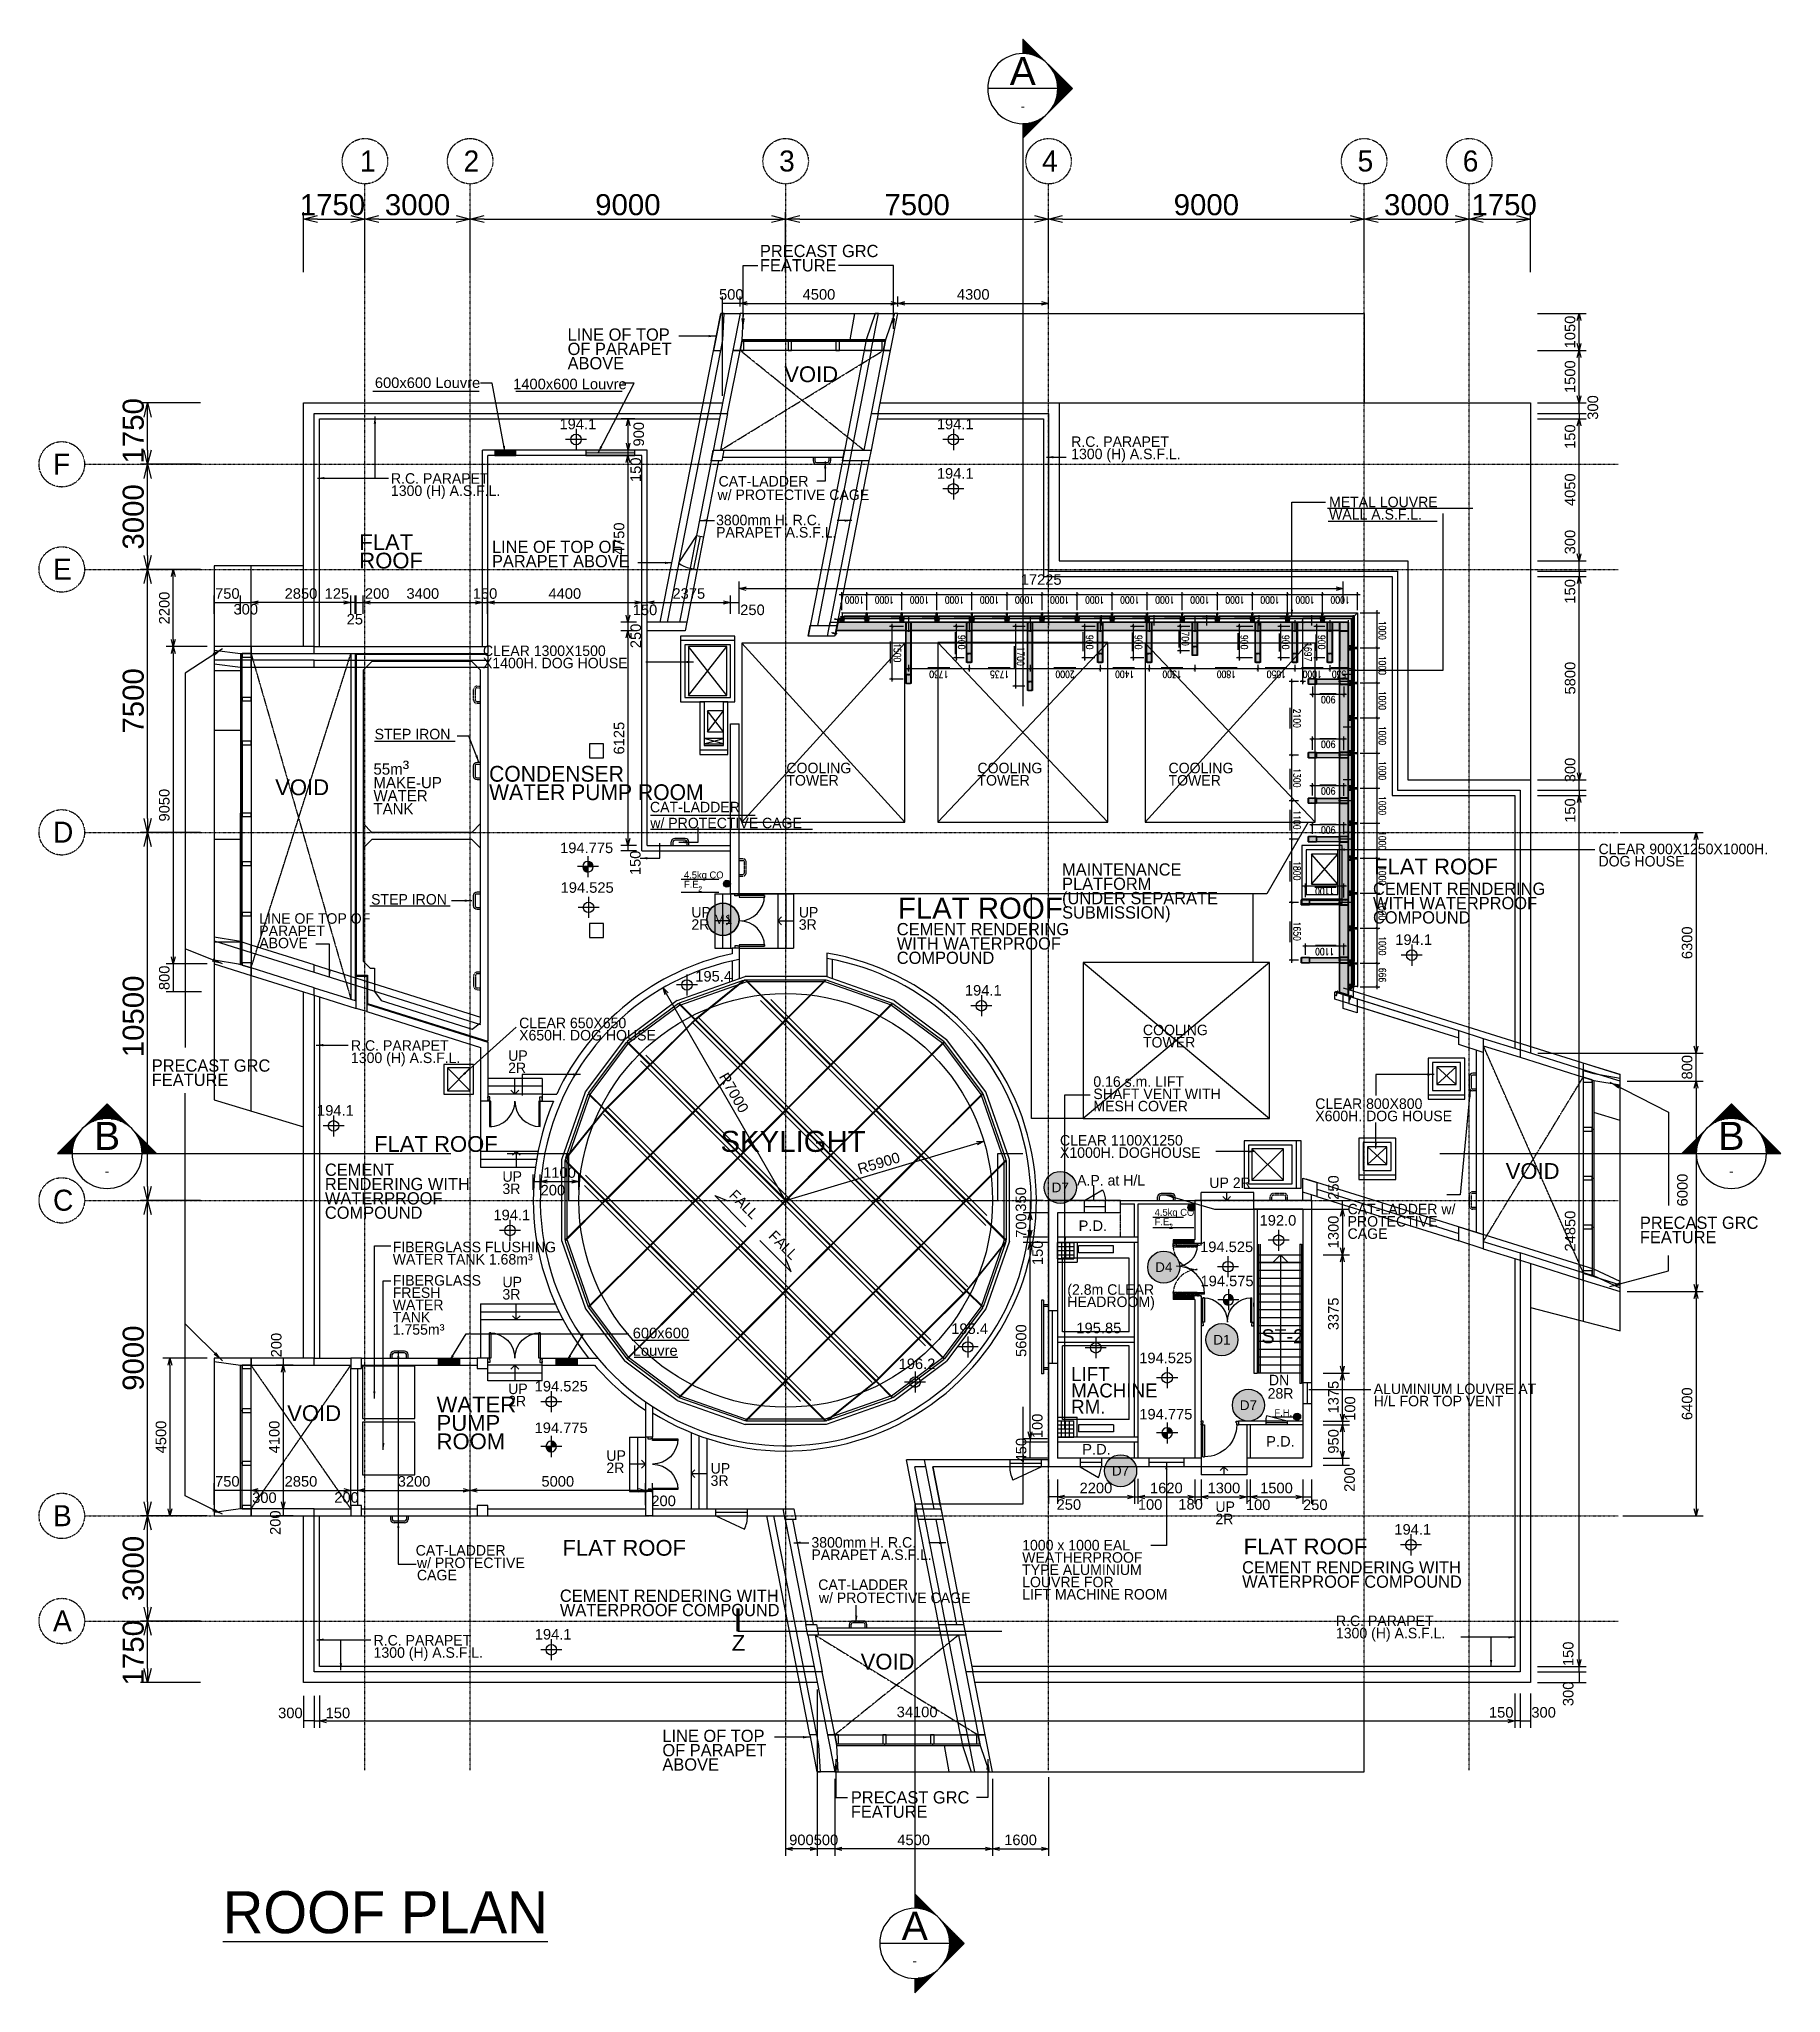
# Model space of a CAD drawing. Header units: millimetres. Extents: x 464 to 50148, y 310 to 56051.
import ezdxf
from ezdxf.enums import TextEntityAlignment as Align

# ---------------------------------------------------------------- set-up
doc = ezdxf.new("R2010")
doc.units = ezdxf.units.MM
for name, pattern in [('CENTER', [50.8, 31.75, -6.35, 6.35, -6.35]), ('DASH', [0.35, 0.25, -0.1]), ('DASHDOT', [1, 0.5, -0.25, 0, -0.25]), ('HIDDEN', [9.525, 6.35, -3.175])]:
    doc.linetypes.add(name, pattern=pattern)
doc.layers.get('0').update_dxf_attribs({"color": 8})
doc.layers.get('Defpoints').update_dxf_attribs({"color": 8})
for name, color, linetype in [('4', 8, 'Continuous'), ('A-032-PLAN LEVELS', 8, 'Continuous'), ('BW-AC-DOGHOUSE', 8, 'Continuous'), ('BW-AC-PLINTH', 8, 'Continuous'), ('BW-AC-SO', 8, 'Continuous'), ('COL-10 Rev j', 8, 'Continuous'), ('COL-160 Rev j', 8, 'HIDDEN'), ('COL-228 Rev j', 8, 'Continuous'), ('CON', 8, 'Continuous'), ('DIM', 8, 'Continuous'), ('DLN020__', 8, 'DASHDOT'), ('DLN030', 8, 'Continuous'), ('DLN030_1', 8, 'Continuous'), ('DLN032__', 8, 'Continuous'), ('DLN040__', 8, 'Continuous'), ('DLN041__', 8, 'Continuous'), ('DLN052__', 8, 'Continuous'), ('DLN210__', 8, 'Continuous'), ('DLN220__', 8, 'Continuous'), ('DLN240__', 8, 'Continuous'), ('DLN246__', 8, 'Continuous'), ('DLN280__', 8, 'Continuous'), ('DLN314__', 8, 'Continuous'), ('DLN324__', 8, 'Continuous'), ('DLN325-1', 8, 'Continuous'), ('DLN325__', 8, 'Continuous'), ('DLN327__', 8, 'CENTER'), ('DLN342__', 8, 'Continuous'), ('DLN374__', 8, 'Continuous'), ('DLN581__', 8, 'Continuous'), ('DLN661__', 8, 'Continuous'), ('FITBATH', 8, 'Continuous'), ('FITDOOR', 8, 'Continuous'), ('FS-10', 8, 'Continuous'), ('Hardware', 8, 'Continuous'), ('LEVEL', 8, 'Continuous'), ('LOUVRE_MULLION', 8, 'Continuous'), ('MARK', 8, 'Continuous'), ('STEEL', 8, 'Continuous'), ('USER', 8, 'Continuous')]:
    doc.layers.add(name, color=color, linetype=linetype)
doc.layers.add('A Wall', color=8, linetype='Continuous', lineweight=30)
doc.layers.add('COL-105 Rev j', color=8, linetype='Continuous', lineweight=35)
doc.styles.add('A_IAS_GRID$0$Standard', font='txt')
doc.styles.add('ROMANS', font='swissl.ttf')
doc.styles.add('SIMPLEX', font='SIMPLEX.shx', dxfattribs={"width": 0.8, "bigfont": 'chineset.shx'})
doc.styles.add('SWIS721LT450', font='swissl.ttf')
doc.styles.add('SWIS721LT750', font='swissl.ttf')
doc.dimstyles.new('HKDT-70', dxfattribs={"dimscale": 70, "dimtxt": 4, "dimasz": 1.5, "dimexe": 1.5, "dimexo": 1.5, "dimgap": 1, "dimtad": 1, "dimdec": 0, "dimlfac": 1, "dimdsep": 46, "dimtxsty": 'SIMPLEX', "dimblk": 'ARCHTICK', "dimcen": 1, "dimdle": 1.5, "dimclrd": 256, "dimclre": 256, "dimclrt": 256, "dimadec": 1, "dimazin": 3, "dimtfac": 1, "dimtdec": 0, "dimtix": 1, "dimtmove": 2, "dimatfit": 0, "dimfxl": 3, "dimlwd": -1, "dimlwe": -1, "dimarcsym": 0})
doc.dimstyles.new('INTDIM', dxfattribs={"dimscale": 200, "dimtxt": 2.25, "dimasz": 1.5, "dimexe": 1, "dimexo": 0, "dimgap": 1, "dimtad": 1, "dimdec": 0, "dimrnd": 1, "dimzin": 1, "dimdsep": 46, "dimtxsty": 'SWIS721LT450', "dimcen": 1, "dimclrd": 256, "dimclre": 256, "dimclrt": 256, "dimaunit": 1, "dimadec": 3, "dimazin": 0, "dimtfac": 1, "dimtdec": 0, "dimtix": 1, "dimtmove": 2, "dimatfit": 0, "dimfxl": 1, "dimtolj": 1, "dimtzin": 0, "dimarcsym": 0})

msp = doc.modelspace()

# ---------------------------------------------------------------- texts
at = {"layer": 'DLN020__', "char_height": 600, "width": 17069.008, "attachment_point": 1, "style": 'A_IAS_GRID$0$Standard'}
for s, insert in [('1', (9616.2, 52872.4)), ('2', (12572.7, 52872.4)), ('3', (21572.7, 52872.4)), ('4', (29072.7, 52872.4)), ('5', (38072.7, 52872.4)), ('6', (41072.7, 52872.4)), ('F', (860.9, 44224.8)), ('E', (860.9, 41224.8)), ('D', (860.9, 33724.8)), ('C', (860.9, 23224.8)), ('B', (860.9, 14224.8)), ('A', (860.9, 11224.8))]:
    msp.add_mtext(s, dxfattribs=dict(at, insert=insert))
at = {"layer": 'DLN040__', "style": 'SWIS721LT750'}
for s, p in [('600x600 Louvre ', (10042.2, 46097.2)), ('1400x600 Louvre ', (13985.5, 46060.3)), ('600x600', (17397.3, 18987)), ('Louvre', (17397.3, 18486.8))]:
    msp.add_text(s, height=300, dxfattribs=at).set_placement(p)
at = {"layer": 'DLN040__', "line_spacing_factor": 0.7, "style": 'SWIS721LT750'}
for s, insert, char_height, width, attachment_point in [('{\\fUnivers|b0|i0|c0|p34;PRECAST GRC FEATURE}', (21025.2, 49416.9), 350, 4317.27, 7), ('{\\fUnivers|b0|i0|c0|p34;LINE OF TOP OF PARAPET ABOVE}', (15539.8, 46623.8), 350, 3529.743, 7), ('{\\fUnivers|b0|i0|c0|p34;R.C. PARAPET \\P1300 (H) A.S.F.L.}', (29904, 44716.1), 300, 4255.859, 1), ('{\\fUnivers|b0|i0|c0|p34;R.C. PARAPET \\P1300 (H) A.S.F.L.}', (10501, 43666.1), 300, 4255.859, 1), ('{\\fUnivers|b0|i0|c0|p34;METAL LOUVRE WALL A.S.F.L.}', (37259, 42994.5), 300, 4255.859, 1), ('{\\fUnivers|b0|i0|c0|p34;3800mm H. R.C. PARAPET A.S.F.L.}', (19774.5, 42480.1), 300, 4255.859, 1), ('{\\fUnivers|b0|i0|c0|p34;LINE OF TOP OF PARAPET ABOVE}', (13381.9, 40975.8), 350, 4491.575, 7), ('{\\fUnivers|b0|i0|c0|p34;CLEAR 1300X1500\\PX1400H. DOG HOUSE}', (13125.4, 38749.9), 300, 5472.432, 1), ('{\\fUnivers|b0|i0|c0|p34;COOLING TOWER}', (21780.3, 35405.2), 300, 2535.922, 1), ('{\\fUnivers|b0|i0|c0|p34;COOLING TOWER}', (27230.3, 35405.2), 300, 2535.922, 1), ('{\\fUnivers|b0|i0|c0|p34;COOLING TOWER}', (32680.3, 35405.2), 300, 2535.922, 1), ('{\\fUnivers|b0|i0|c0|p34;CLEAR 900X1250X1000H. DOG HOUSE}', (44945, 33096.4), 300, 5658.077, 1), ('{\\fUnivers|b0|i0|c0|p34;UP 2R}', (19070.7, 31289.8), 300, 701.508, 1), ('{\\fUnivers|b0|i0|c0|p34;UP 3R}', (22133.5, 31289.8), 300, 701.508, 1), ('{\\fUNIVERS|b0|i0|c0|p34;LINE OF TOP OF PARAPET ABOVE}', (6745.3, 31112), 300, 3260.05, 1), ('{\\fUnivers|b0|i0|c0|p34;CLEAR 650X650\\PX650H. DOG HOUSE}', (14157, 28132.2), 300, 5472.432, 1), ('{\\fUnivers|b0|i0|c0|p34;COOLING TOWER}', (31950.3, 27931.8), 300, 2535.922, 1), ('{\\fUnivers|b0|i0|c0|p34;R.C. PARAPET \\P1300 (H) A.S.F.L.}', (9360.1, 27488), 300, 4255.859, 1), ('{\\fUnivers|b0|i0|c0|p34;PRECAST GRC FEATURE}', (3678.7, 26178.5), 350, 4317.27, 7), ('{\\fUnivers|b0|i0|c0|p34;UP 2R}', (13843.7, 27200.4), 300, 701.508, 1), ('{\\fUnivers|b0|i0|c0|p34;0.16 s.m. LIFT SHAFT VENT WITH MESH COVER}', (30535.9, 26460.4), 300, 3976.113, 1), ('{\\fUnivers|b0|i0|c0|p34;CLEAR 800X800\\PX600H. DOG HOUSE}', (36866.2, 25829.2), 300, 5472.432, 1), ('{\\fUnivers|b0|i0|c0|p34;CLEAR 1100X1250\\PX1000H. DOGHOUSE}', (29584.7, 24783.8), 300, 5472.432, 1), ('{\\fUnivers|b0|i0|c0|p34;UP 3R}', (13680.6, 23097.3), 300, 701.508, 7), ('{\\fUnivers|b0|i0|c0|p34;CAT-LADDER w/ PROTECTIVE CAGE}', (37787.7, 22822), 300, 3408.27, 1), ('{\\fUnivers|b0|i0|c0|p34;PRECAST GRC FEATURE}', (46125.4, 21694.4), 350, 4317.27, 7), ('{\\fUnivers|b0|i0|c0|p34;FIBERGLASS FLUSHING WATER TANK 1.68m\\fSwis721 Lt BT|b0|i0|c0|p32;³}', (10551.6, 21740.6), 300, 5568.629, 1), ('{\\fUnivers|b0|i0|c0|p34;FIBERGLASS FRESH WATER TANK 1.755m\\fSwis721 Lt BT|b0|i0|c0|p32;³}', (10551.3, 20788), 300, 2099.469, 1), ('{\\fUnivers|b0|i0|c0|p34;UP 3R}', (13680.6, 20741.6), 300, 701.508, 1), ('{\\fUnivers|b0|i0|c0|p34;(2.8m CLEAR HEADROOM)}', (29793.9, 20526.6), 300, 3114.64, 1), ('{\\fUnivers|b0|i0|c0|p34;UP 2R}', (13843.7, 17693.8), 300, 701.508, 1), ('{\\fUnivers|b0|i0|c0|p34;ALUMINIUM LOUVRE AT H/L FOR TOP VENT}', (38533.1, 17695.7), 300, 4689.66, 1), ('{\\fUnivers|b0|i0|c0|p34;UP 2R}', (16645.7, 15789.8), 300, 701.508, 1), ('{\\fUnivers|b0|i0|c0|p34;UP 3R}', (19618.2, 15425.7), 300, 701.508, 1), ('{\\fUnivers|b0|i0|c0|p34;UP 2R}', (34017.7, 14330.4), 300, 675.636, 1), ('{\\fUnivers|b0|i0|c0|p34;3800mm H. R.C. PARAPET A.S.F.L.}', (22493.6, 13312.7), 300, 4255.859, 1), ('{\\fUnivers|b0|i0|c0|p34;w/ PROTECTIVE CAGE}', (11242.2, 12730.9), 300, 3958.613, 1), ('{\\fUnivers|b0|i0|c0|p34;R.C. PARAPET \\P1300 (H) A.S.F.L.}', (37454.9, 11075.5), 300, 4255.859, 1), ('{\\fUnivers|b0|i0|c0|p34;R.C. PARAPET \\P1300 (H) A.S.F.L.}', (10005.6, 10521.2), 300, 4255.859, 1), ('{\\fUnivers|b0|i0|c0|p34;LINE OF TOP OF PARAPET ABOVE}', (18243.4, 6647.3), 350, 3529.743, 7), ('{\\fUnivers|b0|i0|c0|p34;PRECAST GRC FEATURE}', (23619, 5301.2), 350, 4317.27, 7)]:
    msp.add_mtext(s, dxfattribs=dict(at, insert=insert, char_height=char_height, width=width, attachment_point=attachment_point))
at = {"layer": 'DLN040__', "style": 'SWIS721LT750'}
for s, insert, char_height, width, attachment_point in [('{\\fUnivers|b0|i0|c0|p34;CAT-LADDER}', (19846.3, 43585.4), 300, 3114.64, 1), ('{\\fUnivers|b0|i0|c0|p34;w/ PROTECTIVE CAGE}', (19815.7, 43200.6), 300, 5670.701, 1), ('{\\fUnivers|b0|i0|c0|p34;w/ PROTECTIVE CAGE}', (19815.7, 43200.6), 300, 5670.701, 1), ('{\\fUnivers|b0|i0|c0|p34;STEP IRON}', (10034.6, 36372.9), 300, 3114.64, 1), ('{\\fUnivers|b0|i0|c0|p34;CAT-LADDER}', (17889.7, 34291.1), 300, 3114.64, 1), ('{\\fUnivers|b0|i0|c0|p34;w/ PROTECTIVE CAGE}', (17898.7, 33836.3), 300, 5670.701, 1), ('{\\fUnivers|b0|i0|c0|p34;STEP IRON}', (9935, 31659.4), 300, 3114.64, 1), ('{\\fUnivers|b0|i0|c0|p34;A.P. at H/L}', (30071.8, 23643.9), 300, 3114.64, 1), ('{\\fUnivers|b0|i0|c0|p34;UP 2R}', (33845.1, 23572.7), 300, 1291.911, 1), ('{\\fUnivers|b0|i0|c0|p34;DN}', (35542.4, 17945.1), 300, 2344.012, 1), ('{\\fUnivers|b0|i0|c0|p34;DN}', (35542.4, 17945.1), 300, 2344.012, 1), ('{\\fUnivers|b0|i0|c0|p34;28R}', (35507.7, 17563.6), 300, 2344.012, 1), ('{\\fUnivers|b0|i0|c0|p34;CAT-LADDER}', (11206.8, 13086), 300, 3114.64, 1), ('{\\fUnivers|b0|i0|c0|p34;w/ PROTECTIVE CAGE}', (22706.4, 11732.4), 300, 5670.701, 1), ('{\\fUnivers|b0|i0|c0|p34;CAT-LADDER}', (22689.7, 12107.3), 300, 3114.64, 1), ('{\\fUnivers|b0|i0|c0|p34;\\LROOF PLAN}', (5702, 1995.8), 1200, 19692, 7)]:
    msp.add_mtext(s, dxfattribs=dict(at, insert=insert, char_height=char_height, width=width, attachment_point=attachment_point))
at = {"layer": 'DLN040__', "char_height": 300, "width": 3114.64, "attachment_point": 1, "rotation": 315, "style": 'SWIS721LT750'}
for insert in [(20336.7, 23253.9), (21459.8, 22090.7)]:
    msp.add_mtext('{\\fUnivers|b0|i0|c0|p34;FALL}', dxfattribs=dict(at, insert=insert))
at = {"layer": 'DLN040__', "insert": (28505.2, 13233.5), "char_height": 300, "attachment_point": 1, "line_spacing_factor": 0.7, "style": 'SWIS721LT750'}
msp.add_mtext('{\\fUnivers|b0|i0|c0|p34;1000 x 1000 EAL \\PWEATHERPROOF \\PTYPE ALUMINIUM \\PLOUVRE FOR \\PLIFT MACHINE ROOM}', dxfattribs=at)
at = {"layer": 'DLN041__', "attachment_point": 7, "style": 'SWIS721LT750'}
for s, insert, char_height, width in [('VOID', (21719.2, 46257.8), 450, 7093.931), ('VOID', (7199.6, 34474.2), 450, 7093.931), ('FLAT ROOF', (38544.5, 32213.3), 450, 7095.316), ('FLAT ROOF', (24959.1, 30945.9), 600, 9458.574), ('FLAT ROOF', (10018.9, 24297.6), 450, 3329.349), ('SKYLIGHT ', (19899.5, 24295), 600, 9458.574), ('VOID', (42297.8, 23526.9), 450, 7093.931), ('P.D.', (30115.1, 22047.6), 300, 1310.626), ('ST-2', (35333.1, 18837.9), 400, 1747.501), ('VOID', (7541.3, 16617.9), 450, 7093.931), ('P.D.', (35464.6, 15895.6), 300, 1310.626), ('P.D.', (30218.2, 15669.8), 300, 1310.626), ('FLAT ROOF', (15390.9, 12776.8), 450, 7093.931), ('FLAT ROOF', (34823.3, 12817), 450, 7093.931), ('Z', (20222, 10071.3), 450, 471.307), ('VOID', (23898.4, 9530.2), 450, 7093.931)]:
    msp.add_mtext(s, dxfattribs=dict(at, insert=insert, char_height=char_height, width=width))
at = {"layer": 'DLN041__', "attachment_point": 7, "line_spacing_factor": 0.7, "style": 'SWIS721LT750'}
for s, insert, char_height, width in [('FLAT ROOF', (9597.8, 40941.4), 450, 3242.433), ('{\\fUnivers|b0|i0|c0|p34;55m\\fArial|b0|i0|c0|p32;\\H1.25x;³ \\fUnivers|b0|i0|c0|p34;\\H0.8x;MAKE-UP WATER TANK}', (10002.4, 33932.3), 320, 2402.026), ('{\\fUnivers|b0|i0|c0|p34;CONDENSER\\PWATER PUMP ROOM}', (13300.3, 34333.7), 450, 7093.931), ('{\\fUnivers|b0|i0|c0|p34;MAINTENANCE \\PPLATFORM \\P(UNDER SEPARATE\\PSUBMISSION)}', (29643.6, 30855.1), 350, 5880.884), ('{\\fUnivers|b0|i0|c0|p34;CEMENT RENDERING WITH WATERPROOF COMPOUND}', (38511.9, 30813.5), 350, 5361.16), ('{\\fUnivers|b0|i0|c0|p34;CEMENT RENDERING WITH WATERPROOF COMPOUND}', (24928.8, 29661.3), 350, 5880.884), ('{\\fUnivers|b0|i0|c0|p34;CEMENT RENDERING WITH WATERPROOF COMPOUND}', (8616.6, 22390.3), 350, 4496.923), ('{\\fUnivers|b0|i0|c0|p34;LIFT MACHINE RM.}', (29901.6, 16830.7), 400, 2381.848), ('WATER PUMP ROOM', (11802.6, 15814.6), 450, 2162.415), ('{\\fUnivers|b0|i0|c0|p34;CEMENT RENDERING WITH WATERPROOF COMPOUND}', (34779.5, 11863.8), 350, 6649.735), ('{\\fUnivers|b0|i0|c0|p34;CEMENT RENDERING WITH WATERPROOF COMPOUND}', (15320.1, 11053.1), 350, 6357.829)]:
    msp.add_mtext(s, dxfattribs=dict(at, insert=insert, char_height=char_height, width=width))
at = {"layer": 'DLN581__', "char_height": 200, "width": 1224.976, "attachment_point": 7, "line_spacing_factor": 0.8, "style": 'SWIS721LT750'}
for insert in [(18857.7, 31837.5), (32284.9, 22211.6)]:
    msp.add_mtext('{\\fUnivers|b0|i0|c0|p34;4.5kg CO  F.E.}', dxfattribs=dict(at, insert=insert))
at = {"layer": 'DLN581__', "attachment_point": 7, "style": 'SWIS721LT750'}
for s, insert, char_height, width in [('{\\fUnivers|b0|i0|c0|p34;2}', (19263.2, 31731.1), 150, 179.706), ('{\\fUnivers|b0|i0|c0|p34;2}', (32690.4, 22105.1), 150, 179.706), ('{\\fUnivers|b0|i0|c0|p34;F.H.}', (35701.7, 16763.7), 200, 1224.976)]:
    msp.add_mtext(s, dxfattribs=dict(at, insert=insert, char_height=char_height, width=width))

# ---------------------------------------------------------------- blocks, each defined once
blk = doc.blocks.new('DIMARR')
for p, q in [((-1, 0.25), (0, 0)), ((-1, 0), (0, 0)), ((0, 0), (-1, -0.25))]:
    blk.add_line(p, q)
blk = doc.blocks.new('*D90')
at = {"layer": 'Defpoints', "color": 0, "transparency": 16777216}
for p in [(12759, 50914), (9759, 49205), (12759, 49205)]:
    blk.add_point(p, dxfattribs=at)
at = {"layer": 'DLN030_1', "lineweight": -2, "transparency": 16777216}
for p, q in [((9759, 49405), (9759, 51114)), ((10159, 50914), (12359, 50914)), ((12759, 49405), (12759, 51114))]:
    blk.add_line(p, q, dxfattribs=at)
at = {"layer": 'DLN030_1', "lineweight": -2, "transparency": 16777216, "xscale": 400, "yscale": 400, "zscale": 400, "rotation": 180}
blk.add_blockref('DIMARR', (9759, 50914), dxfattribs=at)
at = {"layer": 'DLN030_1', "lineweight": -2, "transparency": 16777216, "xscale": 400, "yscale": 400, "zscale": 400}
blk.add_blockref('DIMARR', (12759, 50914), dxfattribs=at)
at = {"layer": 'DLN030_1', "transparency": 16777216, "insert": (11259, 51322), "char_height": 600, "attachment_point": 5, "style": 'SWIS721LT450'}
blk.add_mtext('\\A1;3000', dxfattribs=at)
blk = doc.blocks.new('*D91')
at = {"layer": 'Defpoints', "color": 0, "transparency": 16777216}
for p in [(21759, 50914), (12759, 49205), (21759, 49205)]:
    blk.add_point(p, dxfattribs=at)
at = {"layer": 'DLN030_1', "lineweight": -2, "transparency": 16777216}
for p, q in [((12759, 49405), (12759, 51114)), ((13159, 50914), (21359, 50914)), ((21759, 49405), (21759, 51114))]:
    blk.add_line(p, q, dxfattribs=at)
at = {"layer": 'DLN030_1', "lineweight": -2, "transparency": 16777216, "xscale": 400, "yscale": 400, "zscale": 400, "rotation": 180}
blk.add_blockref('DIMARR', (12759, 50914), dxfattribs=at)
at = {"layer": 'DLN030_1', "lineweight": -2, "transparency": 16777216, "xscale": 400, "yscale": 400, "zscale": 400}
blk.add_blockref('DIMARR', (21759, 50914), dxfattribs=at)
at = {"layer": 'DLN030_1', "transparency": 16777216, "insert": (17259, 51322), "char_height": 600, "attachment_point": 5, "style": 'SWIS721LT450'}
blk.add_mtext('\\A1;9000', dxfattribs=at)
blk = doc.blocks.new('*D92')
at = {"layer": 'Defpoints', "color": 0, "transparency": 16777216}
for p in [(29259, 50914), (21759, 49205), (29259, 49505)]:
    blk.add_point(p, dxfattribs=at)
at = {"layer": 'DLN030_1', "lineweight": -2, "transparency": 16777216}
for p, q in [((21759, 49405), (21759, 51114)), ((22159, 50914), (28859, 50914)), ((29259, 49705), (29259, 51114))]:
    blk.add_line(p, q, dxfattribs=at)
at = {"layer": 'DLN030_1', "lineweight": -2, "transparency": 16777216, "xscale": 400, "yscale": 400, "zscale": 400, "rotation": 180}
blk.add_blockref('DIMARR', (21759, 50914), dxfattribs=at)
at = {"layer": 'DLN030_1', "lineweight": -2, "transparency": 16777216, "xscale": 400, "yscale": 400, "zscale": 400}
blk.add_blockref('DIMARR', (29259, 50914), dxfattribs=at)
at = {"layer": 'DLN030_1', "transparency": 16777216, "insert": (25509, 51322), "char_height": 600, "attachment_point": 5, "style": 'SWIS721LT450'}
blk.add_mtext('\\A1;7500', dxfattribs=at)
blk = doc.blocks.new('*D93')
at = {"layer": 'Defpoints', "color": 0, "transparency": 16777216}
for p in [(38259, 50914), (29259, 49205), (38259, 49205)]:
    blk.add_point(p, dxfattribs=at)
at = {"layer": 'DLN030_1', "lineweight": -2, "transparency": 16777216}
for p, q in [((29259, 49405), (29259, 51114)), ((29659, 50914), (37859, 50914)), ((38259, 49405), (38259, 51114))]:
    blk.add_line(p, q, dxfattribs=at)
at = {"layer": 'DLN030_1', "lineweight": -2, "transparency": 16777216, "xscale": 400, "yscale": 400, "zscale": 400, "rotation": 180}
blk.add_blockref('DIMARR', (29259, 50914), dxfattribs=at)
at = {"layer": 'DLN030_1', "lineweight": -2, "transparency": 16777216, "xscale": 400, "yscale": 400, "zscale": 400}
blk.add_blockref('DIMARR', (38259, 50914), dxfattribs=at)
at = {"layer": 'DLN030_1', "transparency": 16777216, "insert": (33759, 51322), "char_height": 600, "attachment_point": 5, "style": 'SWIS721LT450'}
blk.add_mtext('\\A1;9000', dxfattribs=at)
blk = doc.blocks.new('*D94')
at = {"layer": 'Defpoints', "color": 0, "transparency": 16777216}
for p in [(41259, 50914), (38259, 49205), (41259, 49205)]:
    blk.add_point(p, dxfattribs=at)
at = {"layer": 'DLN030_1', "lineweight": -2, "transparency": 16777216}
for p, q in [((38259, 49405), (38259, 51114)), ((38659, 50914), (40859, 50914)), ((41259, 49405), (41259, 51114))]:
    blk.add_line(p, q, dxfattribs=at)
at = {"layer": 'DLN030_1', "lineweight": -2, "transparency": 16777216, "xscale": 400, "yscale": 400, "zscale": 400, "rotation": 180}
blk.add_blockref('DIMARR', (38259, 50914), dxfattribs=at)
at = {"layer": 'DLN030_1', "lineweight": -2, "transparency": 16777216, "xscale": 400, "yscale": 400, "zscale": 400}
blk.add_blockref('DIMARR', (41259, 50914), dxfattribs=at)
at = {"layer": 'DLN030_1', "transparency": 16777216, "insert": (39759, 51322), "char_height": 600, "attachment_point": 5, "style": 'SWIS721LT450'}
blk.add_mtext('\\A1;3000', dxfattribs=at)
blk = doc.blocks.new('*D95')
at = {"layer": 'Defpoints', "color": 0, "transparency": 16777216}
for p in [(3561, 13919), (5269, 13919), (5269, 10919)]:
    blk.add_point(p, dxfattribs=at)
at = {"layer": 'DLN030_1', "lineweight": -2, "transparency": 16777216}
for p, q in [((5069, 13919), (3361, 13919)), ((3561, 11319), (3561, 13519)), ((5069, 10919), (3361, 10919))]:
    blk.add_line(p, q, dxfattribs=at)
at = {"layer": 'DLN030_1', "lineweight": -2, "transparency": 16777216, "xscale": 400, "yscale": 400, "zscale": 400}
for p, rotation in [((3561, 13919), 90), ((3561, 10919), 270)]:
    blk.add_blockref('DIMARR', p, dxfattribs=dict(at, rotation=rotation))
at = {"layer": 'DLN030_1', "transparency": 16777216, "insert": (3153, 12419), "char_height": 600, "attachment_point": 5, "rotation": 90, "style": 'SWIS721LT450'}
blk.add_mtext('\\A1;3000', dxfattribs=at)
blk = doc.blocks.new('*D96')
at = {"layer": 'Defpoints', "color": 0, "transparency": 16777216}
for p in [(3561, 22919), (5269, 22919), (5269, 13919)]:
    blk.add_point(p, dxfattribs=at)
at = {"layer": 'DLN030_1', "lineweight": -2, "transparency": 16777216}
for p, q in [((5069, 22919), (3361, 22919)), ((3561, 14319), (3561, 22519)), ((5069, 13919), (3361, 13919))]:
    blk.add_line(p, q, dxfattribs=at)
at = {"layer": 'DLN030_1', "lineweight": -2, "transparency": 16777216, "xscale": 400, "yscale": 400, "zscale": 400}
for p, rotation in [((3561, 22919), 90), ((3561, 13919), 270)]:
    blk.add_blockref('DIMARR', p, dxfattribs=dict(at, rotation=rotation))
at = {"layer": 'DLN030_1', "transparency": 16777216, "insert": (3153, 18419), "char_height": 600, "attachment_point": 5, "rotation": 90, "style": 'SWIS721LT450'}
blk.add_mtext('\\A1;9000', dxfattribs=at)
blk = doc.blocks.new('*D97')
at = {"layer": 'Defpoints', "color": 0, "transparency": 16777216}
for p in [(3561, 33419), (5269, 33419), (5269, 22919)]:
    blk.add_point(p, dxfattribs=at)
at = {"layer": 'DLN030_1', "lineweight": -2, "transparency": 16777216}
for p, q in [((5069, 33419), (3361, 33419)), ((3561, 23319), (3561, 33019)), ((5069, 22919), (3361, 22919))]:
    blk.add_line(p, q, dxfattribs=at)
at = {"layer": 'DLN030_1', "lineweight": -2, "transparency": 16777216, "xscale": 400, "yscale": 400, "zscale": 400}
for p, rotation in [((3561, 33419), 90), ((3561, 22919), 270)]:
    blk.add_blockref('DIMARR', p, dxfattribs=dict(at, rotation=rotation))
at = {"layer": 'DLN030_1', "transparency": 16777216, "insert": (3153, 28169), "char_height": 600, "attachment_point": 5, "rotation": 90, "style": 'SWIS721LT450'}
blk.add_mtext('\\A1;10500', dxfattribs=at)
blk = doc.blocks.new('*D98')
at = {"layer": 'Defpoints', "color": 0, "transparency": 16777216}
for p in [(3561, 40919), (5269, 40919), (5269, 33419)]:
    blk.add_point(p, dxfattribs=at)
at = {"layer": 'DLN030_1', "lineweight": -2, "transparency": 16777216}
for p, q in [((5069, 40919), (3361, 40919)), ((3561, 33819), (3561, 40519)), ((5069, 33419), (3361, 33419))]:
    blk.add_line(p, q, dxfattribs=at)
at = {"layer": 'DLN030_1', "lineweight": -2, "transparency": 16777216, "xscale": 400, "yscale": 400, "zscale": 400}
for p, rotation in [((3561, 40919), 90), ((3561, 33419), 270)]:
    blk.add_blockref('DIMARR', p, dxfattribs=dict(at, rotation=rotation))
at = {"layer": 'DLN030_1', "transparency": 16777216, "insert": (3153, 37169), "char_height": 600, "attachment_point": 5, "rotation": 90, "style": 'SWIS721LT450'}
blk.add_mtext('\\A1;7500', dxfattribs=at)
blk = doc.blocks.new('*D99')
at = {"layer": 'Defpoints', "color": 0, "transparency": 16777216}
for p in [(3561, 43919), (5269, 43919), (5269, 40919)]:
    blk.add_point(p, dxfattribs=at)
at = {"layer": 'DLN030_1', "lineweight": -2, "transparency": 16777216}
for p, q in [((5069, 43919), (3361, 43919)), ((3561, 41319), (3561, 43519)), ((5069, 40919), (3361, 40919))]:
    blk.add_line(p, q, dxfattribs=at)
at = {"layer": 'DLN030_1', "lineweight": -2, "transparency": 16777216, "xscale": 400, "yscale": 400, "zscale": 400}
for p, rotation in [((3561, 43919), 90), ((3561, 40919), 270)]:
    blk.add_blockref('DIMARR', p, dxfattribs=dict(at, rotation=rotation))
at = {"layer": 'DLN030_1', "transparency": 16777216, "insert": (3153, 42419), "char_height": 600, "attachment_point": 5, "rotation": 90, "style": 'SWIS721LT450'}
blk.add_mtext('\\A1;3000', dxfattribs=at)
blk = doc.blocks.new('*D100')
at = {"layer": 'Defpoints', "color": 0, "transparency": 16777216}
for p in [(9759, 50914), (8009, 49205), (9759, 49205)]:
    blk.add_point(p, dxfattribs=at)
at = {"layer": 'DLN030_1', "lineweight": -2, "transparency": 16777216}
for p, q in [((8009, 49405), (8009, 51114)), ((8409, 50914), (9359, 50914)), ((9759, 49405), (9759, 51114))]:
    blk.add_line(p, q, dxfattribs=at)
at = {"layer": 'DLN030_1', "lineweight": -2, "transparency": 16777216, "xscale": 400, "yscale": 400, "zscale": 400, "rotation": 180}
blk.add_blockref('DIMARR', (8009, 50914), dxfattribs=at)
at = {"layer": 'DLN030_1', "lineweight": -2, "transparency": 16777216, "xscale": 400, "yscale": 400, "zscale": 400}
blk.add_blockref('DIMARR', (9759, 50914), dxfattribs=at)
at = {"layer": 'DLN030_1', "transparency": 16777216, "insert": (8832, 51322), "char_height": 600, "attachment_point": 5, "style": 'SWIS721LT450'}
blk.add_mtext('\\A1;1750', dxfattribs=at)
blk = doc.blocks.new('*D101')
at = {"layer": 'Defpoints', "color": 0, "transparency": 16777216}
for p in [(43009, 50914), (41259, 49205), (43009, 49205)]:
    blk.add_point(p, dxfattribs=at)
at = {"layer": 'DLN030_1', "lineweight": -2, "transparency": 16777216}
for p, q in [((41259, 49405), (41259, 51114)), ((41659, 50914), (42609, 50914)), ((43009, 49405), (43009, 51114))]:
    blk.add_line(p, q, dxfattribs=at)
at = {"layer": 'DLN030_1', "lineweight": -2, "transparency": 16777216, "xscale": 400, "yscale": 400, "zscale": 400, "rotation": 180}
blk.add_blockref('DIMARR', (41259, 50914), dxfattribs=at)
at = {"layer": 'DLN030_1', "lineweight": -2, "transparency": 16777216, "xscale": 400, "yscale": 400, "zscale": 400}
blk.add_blockref('DIMARR', (43009, 50914), dxfattribs=at)
at = {"layer": 'DLN030_1', "transparency": 16777216, "insert": (42252, 51322), "char_height": 600, "attachment_point": 5, "style": 'SWIS721LT450'}
blk.add_mtext('\\A1;1750', dxfattribs=at)
blk = doc.blocks.new('*D102')
at = {"layer": 'Defpoints', "color": 0, "transparency": 16777216}
for p in [(3561, 45669), (5269, 45669), (5269, 43919)]:
    blk.add_point(p, dxfattribs=at)
at = {"layer": 'DLN030_1', "lineweight": -2, "transparency": 16777216}
for p, q in [((5069, 45669), (3361, 45669)), ((3561, 44319), (3561, 45269)), ((5069, 43919), (3361, 43919))]:
    blk.add_line(p, q, dxfattribs=at)
at = {"layer": 'DLN030_1', "lineweight": -2, "transparency": 16777216, "xscale": 400, "yscale": 400, "zscale": 400}
for p, rotation in [((3561, 45669), 90), ((3561, 43919), 270)]:
    blk.add_blockref('DIMARR', p, dxfattribs=dict(at, rotation=rotation))
at = {"layer": 'DLN030_1', "transparency": 16777216, "insert": (3153, 44876), "char_height": 600, "attachment_point": 5, "rotation": 90, "style": 'SWIS721LT450'}
blk.add_mtext('\\A1;1750', dxfattribs=at)
blk = doc.blocks.new('*D103')
at = {"layer": 'Defpoints', "color": 0, "transparency": 16777216}
for p in [(3561, 10919), (5269, 10919), (5269, 9169)]:
    blk.add_point(p, dxfattribs=at)
at = {"layer": 'DLN030_1', "lineweight": -2, "transparency": 16777216}
for p, q in [((5069, 10919), (3361, 10919)), ((3561, 9569), (3561, 10519)), ((5069, 9169), (3361, 9169))]:
    blk.add_line(p, q, dxfattribs=at)
at = {"layer": 'DLN030_1', "lineweight": -2, "transparency": 16777216, "xscale": 400, "yscale": 400, "zscale": 400}
for p, rotation in [((3561, 10919), 90), ((3561, 9169), 270)]:
    blk.add_blockref('DIMARR', p, dxfattribs=dict(at, rotation=rotation))
at = {"layer": 'DLN030_1', "transparency": 16777216, "insert": (3153, 10016), "char_height": 600, "attachment_point": 5, "rotation": 90, "style": 'SWIS721LT450'}
blk.add_mtext('\\A1;1750', dxfattribs=at)
blk = doc.blocks.new('DRNO')
at = {"layer": 'MARK'}
blk.add_circle((0, 0), 1, dxfattribs=at)
at = {"layer": 'MARK', "style": 'ROMANS'}
blk.add_attdef('DRNO', text='', height=0.6, dxfattribs=at).set_placement((0, 0), align=Align.MIDDLE)
blk = doc.blocks.new('DR1CL3')
at = {"layer": 'FITDOOR'}
for p, q in [((0, 0), (0, -37.5)), ((50, 0), (0, 0)), ((50, 0), (50, -50)), ((12, -37.5), (0, -37.5)), ((12, -87.5), (0, -87.5)), ((0, -87.5), (0, -125)), ((62.5, -125), (0, -125)), ((62.5, -50), (50, -50)), ((62.5, -50), (62.5, -125))]:
    blk.add_line(p, q, dxfattribs=at)
blk = doc.blocks.new('DR1CD')
at = {"layer": 'FITDOOR'}
for p, q in [((0, 1), (45, 1)), ((0, 1), (0, 0)), ((45, 0), (45, 1)), ((0, 0), (45, 0))]:
    blk.add_line(p, q, dxfattribs=at)
blk = doc.blocks.new('DR2M')
at = {"layer": 'FITDOOR'}
for centre, start, end in [((0, 0), 0, 90), ((1, 0), 90, 180)]:
    blk.add_arc(centre, 0.5, start, end, dxfattribs=at)
blk = doc.blocks.new('DR1AD')
at = {"layer": 'FITDOOR'}
for p, q in [((-45, 1), (0, 1)), ((-45, 1), (-45, 0)), ((0, 0), (0, 1)), ((-45, 0), (0, 0))]:
    blk.add_line(p, q, dxfattribs=at)
blk = doc.blocks.new('DR1CR3')
at = {"layer": 'FITDOOR'}
for p, q in [((-50, 0), (0, 0)), ((-50, 0), (-50, -50)), ((0, 0), (0, -37.5)), ((-62.5, -50), (-62.5, -125)), ((-62.5, -50), (-50, -50)), ((-62.5, -125), (0, -125)), ((-12, -37.5), (0, -37.5)), ((-12, -87.5), (0, -87.5)), ((0, -87.5), (0, -125))]:
    blk.add_line(p, q, dxfattribs=at)
blk = doc.blocks.new('*D104')
at = {"layer": 'Defpoints', "color": 0, "transparency": 16777216}
for p in [(27411, 24614), (21759, 22919)]:
    blk.add_point(p, dxfattribs=at)
at = {"layer": 'DLN030', "lineweight": -2, "transparency": 16777216}
blk.add_line((21759, 22919), (27219, 24556), dxfattribs=at)
at = {"layer": 'DLN030', "lineweight": -2, "transparency": 16777216, "xscale": 200, "yscale": 200, "zscale": 200, "rotation": 16.68694056221855}
blk.add_blockref('DIMARR', (27411, 24614), dxfattribs=at)
at = {"layer": 'DLN030', "transparency": 16777216, "insert": (24416, 23981), "char_height": 300, "attachment_point": 5, "rotation": 16.6869, "style": 'SWIS721LT450'}
blk.add_mtext('\\A1;R5900', dxfattribs=at)
blk = doc.blocks.new('*D105')
at = {"layer": 'Defpoints', "color": 0, "transparency": 16777216}
for p in [(18265, 28985), (21759, 22919)]:
    blk.add_point(p, dxfattribs=at)
at = {"layer": 'DLN030', "lineweight": -2, "transparency": 16777216}
blk.add_line((21759, 22919), (18365, 28812), dxfattribs=at)
at = {"layer": 'DLN030', "lineweight": -2, "transparency": 16777216, "xscale": 200, "yscale": 200, "zscale": 200, "rotation": 119.9477656497682}
blk.add_blockref('DIMARR', (18265, 28985), dxfattribs=at)
at = {"layer": 'DLN030', "transparency": 16777216, "insert": (20282, 25992), "char_height": 300, "attachment_point": 5, "rotation": 299.9478, "style": 'SWIS721LT450'}
blk.add_mtext('\\A1;R7000', dxfattribs=at)
blk = doc.blocks.new('*D106')
at = {"layer": 'Defpoints', "color": 0, "transparency": 16777216}
for p in [(36888, 16619), (36888, 16519), (37638, 16519)]:
    blk.add_point(p, dxfattribs=at)
at = {"layer": 'DLN030', "lineweight": -2, "transparency": 16777216}
for p, q in [((37088, 16619), (37838, 16619)), ((37088, 16519), (37838, 16519)), ((37638, 16619), (37638, 16519))]:
    blk.add_line(p, q, dxfattribs=at)
at = {"layer": 'DLN030', "transparency": 16777216, "insert": (37858, 16981), "char_height": 300, "attachment_point": 5, "rotation": 90, "style": 'SWIS721LT450'}
blk.add_mtext('\\A1;100', dxfattribs=at)
blk = doc.blocks.new('*D107')
at = {"layer": 'Defpoints', "color": 0, "transparency": 16777216}
for p in [(36888, 16519), (36888, 15569), (37638, 15569)]:
    blk.add_point(p, dxfattribs=at)
at = {"layer": 'DLN030', "lineweight": -2, "transparency": 16777216}
for p, q in [((37088, 16519), (37838, 16519)), ((37638, 16319), (37638, 15769)), ((37088, 15569), (37838, 15569))]:
    blk.add_line(p, q, dxfattribs=at)
at = {"layer": 'DLN030', "lineweight": -2, "transparency": 16777216, "xscale": 200, "yscale": 200, "zscale": 200}
for p, rotation in [((37638, 16519), 90), ((37638, 15569), 270)]:
    blk.add_blockref('DIMARR', p, dxfattribs=dict(at, rotation=rotation))
at = {"layer": 'DLN030', "transparency": 16777216, "insert": (37384, 16044), "char_height": 300, "attachment_point": 5, "rotation": 90, "style": 'SWIS721LT450'}
blk.add_mtext('\\A1;950', dxfattribs=at)
blk = doc.blocks.new('*D108')
at = {"layer": 'Defpoints', "color": 0, "transparency": 16777216}
for p in [(36888, 17994), (37638, 17994), (36888, 16619)]:
    blk.add_point(p, dxfattribs=at)
at = {"layer": 'DLN030', "lineweight": -2, "transparency": 16777216}
for p, q in [((37088, 17994), (37838, 17994)), ((37638, 16819), (37638, 17794)), ((37088, 16619), (37838, 16619))]:
    blk.add_line(p, q, dxfattribs=at)
at = {"layer": 'DLN030', "lineweight": -2, "transparency": 16777216, "xscale": 200, "yscale": 200, "zscale": 200}
for p, rotation in [((37638, 17994), 90), ((37638, 16619), 270)]:
    blk.add_blockref('DIMARR', p, dxfattribs=dict(at, rotation=rotation))
at = {"layer": 'DLN030', "transparency": 16777216, "insert": (37384, 17307), "char_height": 300, "attachment_point": 5, "rotation": 90, "style": 'SWIS721LT450'}
blk.add_mtext('\\A1;1375', dxfattribs=at)
blk = doc.blocks.new('*D109')
at = {"layer": 'Defpoints', "color": 0, "transparency": 16777216}
for p in [(36888, 21369), (37638, 21369), (36888, 17994)]:
    blk.add_point(p, dxfattribs=at)
at = {"layer": 'DLN030', "lineweight": -2, "transparency": 16777216}
for p, q in [((37088, 21369), (37838, 21369)), ((37638, 18194), (37638, 21169)), ((37088, 17994), (37838, 17994))]:
    blk.add_line(p, q, dxfattribs=at)
at = {"layer": 'DLN030', "lineweight": -2, "transparency": 16777216, "xscale": 200, "yscale": 200, "zscale": 200}
for p, rotation in [((37638, 21369), 90), ((37638, 17994), 270)]:
    blk.add_blockref('DIMARR', p, dxfattribs=dict(at, rotation=rotation))
at = {"layer": 'DLN030', "transparency": 16777216, "insert": (37384, 19682), "char_height": 300, "attachment_point": 5, "rotation": 90, "style": 'SWIS721LT450'}
blk.add_mtext('\\A1;3375', dxfattribs=at)
blk = doc.blocks.new('*D110')
at = {"layer": 'Defpoints', "color": 0, "transparency": 16777216}
for p in [(28731, 16019), (29431, 16019), (29431, 15569)]:
    blk.add_point(p, dxfattribs=at)
at = {"layer": 'DLN030', "lineweight": -2, "transparency": 16777216}
for p, q in [((29231, 16019), (28531, 16019)), ((28731, 15569), (28731, 16019)), ((29231, 15569), (28531, 15569))]:
    blk.add_line(p, q, dxfattribs=at)
at = {"layer": 'DLN030', "transparency": 16777216, "insert": (28477, 15794), "char_height": 300, "attachment_point": 5, "rotation": 90, "style": 'SWIS721LT450'}
blk.add_mtext('\\A1;450', dxfattribs=at)
blk = doc.blocks.new('*D111')
at = {"layer": 'Defpoints', "color": 0, "transparency": 16777216}
for p in [(28731, 21719), (29431, 21719), (29431, 16119)]:
    blk.add_point(p, dxfattribs=at)
at = {"layer": 'DLN030', "lineweight": -2, "transparency": 16777216}
for p, q in [((29231, 21719), (28531, 21719)), ((28731, 16319), (28731, 21519)), ((29231, 16119), (28531, 16119))]:
    blk.add_line(p, q, dxfattribs=at)
at = {"layer": 'DLN030', "lineweight": -2, "transparency": 16777216, "xscale": 200, "yscale": 200, "zscale": 200}
for p, rotation in [((28731, 21719), 90), ((28731, 16119), 270)]:
    blk.add_blockref('DIMARR', p, dxfattribs=dict(at, rotation=rotation))
at = {"layer": 'DLN030', "transparency": 16777216, "insert": (28477, 18919), "char_height": 300, "attachment_point": 5, "rotation": 90, "style": 'SWIS721LT450'}
blk.add_mtext('\\A1;5600', dxfattribs=at)
blk = doc.blocks.new('*D112')
at = {"layer": 'Defpoints', "color": 0, "transparency": 16777216}
for p in [(28731, 21869), (29431, 21869), (29431, 21719)]:
    blk.add_point(p, dxfattribs=at)
at = {"layer": 'DLN030', "lineweight": -2, "transparency": 16777216}
for p, q in [((29231, 21869), (28531, 21869)), ((28731, 21719), (28731, 21869)), ((29231, 21719), (28531, 21719))]:
    blk.add_line(p, q, dxfattribs=at)
at = {"layer": 'DLN030', "transparency": 16777216, "insert": (28948, 21424), "char_height": 300, "attachment_point": 5, "rotation": 90, "style": 'SWIS721LT450'}
blk.add_mtext('\\A1;150', dxfattribs=at)
blk = doc.blocks.new('*D113')
at = {"layer": 'Defpoints', "color": 0, "transparency": 16777216}
for p in [(28731, 22569), (29431, 22569), (29431, 21869)]:
    blk.add_point(p, dxfattribs=at)
at = {"layer": 'DLN030', "lineweight": -2, "transparency": 16777216}
for p, q in [((29231, 22569), (28531, 22569)), ((28731, 22069), (28731, 22369)), ((29231, 21869), (28531, 21869))]:
    blk.add_line(p, q, dxfattribs=at)
at = {"layer": 'DLN030', "lineweight": -2, "transparency": 16777216, "xscale": 200, "yscale": 200, "zscale": 200}
for p, rotation in [((28731, 22569), 90), ((28731, 21869), 270)]:
    blk.add_blockref('DIMARR', p, dxfattribs=dict(at, rotation=rotation))
at = {"layer": 'DLN030', "transparency": 16777216, "insert": (28477, 22202), "char_height": 300, "attachment_point": 5, "rotation": 90, "style": 'SWIS721LT450'}
blk.add_mtext('\\A1;700', dxfattribs=at)
blk = doc.blocks.new('*D114')
at = {"layer": 'Defpoints', "color": 0, "transparency": 16777216}
for p in [(36888, 22919), (37638, 22919), (36888, 22669)]:
    blk.add_point(p, dxfattribs=at)
at = {"layer": 'DLN030', "lineweight": -2, "transparency": 16777216}
for p, q in [((37088, 22919), (37838, 22919)), ((37638, 22669), (37638, 22919)), ((37088, 22669), (37838, 22669))]:
    blk.add_line(p, q, dxfattribs=at)
at = {"layer": 'DLN030', "transparency": 16777216, "insert": (37386, 23287), "char_height": 300, "attachment_point": 5, "rotation": 90, "style": 'SWIS721LT450'}
blk.add_mtext('\\A1;250', dxfattribs=at)
blk = doc.blocks.new('*D115')
at = {"layer": 'Defpoints', "color": 0, "transparency": 16777216}
for p in [(36890, 15569), (36890, 15369), (37640, 15369)]:
    blk.add_point(p, dxfattribs=at)
at = {"layer": 'DLN030', "lineweight": -2, "transparency": 16777216}
for p, q in [((37090, 15569), (37840, 15569)), ((37090, 15369), (37840, 15369)), ((37640, 15569), (37640, 15369))]:
    blk.add_line(p, q, dxfattribs=at)
at = {"layer": 'DLN030', "transparency": 16777216, "insert": (37845, 14953), "char_height": 300, "attachment_point": 5, "rotation": 90, "style": 'SWIS721LT450'}
blk.add_mtext('\\A1;200', dxfattribs=at)
blk = doc.blocks.new('*D116')
at = {"layer": 'Defpoints', "color": 0, "transparency": 16777216}
for p in [(29509, 15159), (31709, 15159), (31709, 14459)]:
    blk.add_point(p, dxfattribs=at)
at = {"layer": 'DLN030', "lineweight": -2, "transparency": 16777216}
for p, q in [((29509, 14959), (29509, 14259)), ((31709, 14959), (31709, 14259)), ((29709, 14459), (31509, 14459))]:
    blk.add_line(p, q, dxfattribs=at)
at = {"layer": 'DLN030', "lineweight": -2, "transparency": 16777216, "xscale": 200, "yscale": 200, "zscale": 200, "rotation": 180}
blk.add_blockref('DIMARR', (29509, 14459), dxfattribs=at)
at = {"layer": 'DLN030', "lineweight": -2, "transparency": 16777216, "xscale": 200, "yscale": 200, "zscale": 200}
blk.add_blockref('DIMARR', (31709, 14459), dxfattribs=at)
at = {"layer": 'DLN030', "transparency": 16777216, "insert": (30609, 14713), "char_height": 300, "attachment_point": 5, "style": 'SWIS721LT450'}
blk.add_mtext('\\A1;2200', dxfattribs=at)
blk = doc.blocks.new('*D117')
at = {"layer": 'Defpoints', "color": 0, "transparency": 16777216}
for p in [(31709, 15159), (31809, 15173), (31809, 14459)]:
    blk.add_point(p, dxfattribs=at)
at = {"layer": 'DLN030', "lineweight": -2, "transparency": 16777216}
for p, q in [((31709, 14959), (31709, 14259)), ((31809, 14973), (31809, 14259)), ((31709, 14459), (31809, 14459))]:
    blk.add_line(p, q, dxfattribs=at)
at = {"layer": 'DLN030', "transparency": 16777216, "insert": (32154, 14241), "char_height": 300, "attachment_point": 5, "style": 'SWIS721LT450'}
blk.add_mtext('\\A1;100', dxfattribs=at)
blk = doc.blocks.new('*D118')
at = {"layer": 'Defpoints', "color": 0, "transparency": 16777216}
for p in [(31809, 15159), (33429, 15159), (33429, 14459)]:
    blk.add_point(p, dxfattribs=at)
at = {"layer": 'DLN030', "lineweight": -2, "transparency": 16777216}
for p, q in [((31809, 14959), (31809, 14259)), ((33429, 14959), (33429, 14259)), ((32009, 14459), (33229, 14459))]:
    blk.add_line(p, q, dxfattribs=at)
at = {"layer": 'DLN030', "lineweight": -2, "transparency": 16777216, "xscale": 200, "yscale": 200, "zscale": 200, "rotation": 180}
blk.add_blockref('DIMARR', (31809, 14459), dxfattribs=at)
at = {"layer": 'DLN030', "lineweight": -2, "transparency": 16777216, "xscale": 200, "yscale": 200, "zscale": 200}
blk.add_blockref('DIMARR', (33429, 14459), dxfattribs=at)
at = {"layer": 'DLN030', "transparency": 16777216, "insert": (32619, 14713), "char_height": 300, "attachment_point": 5, "style": 'SWIS721LT450'}
blk.add_mtext('\\A1;1620', dxfattribs=at)
blk = doc.blocks.new('*D119')
at = {"layer": 'Defpoints', "color": 0, "transparency": 16777216}
for p in [(33429, 15159), (33609, 15159), (33609, 14459)]:
    blk.add_point(p, dxfattribs=at)
at = {"layer": 'DLN030', "lineweight": -2, "transparency": 16777216}
for p, q in [((33429, 14959), (33429, 14259)), ((33609, 14959), (33609, 14259)), ((33429, 14459), (33609, 14459))]:
    blk.add_line(p, q, dxfattribs=at)
at = {"layer": 'DLN030', "transparency": 16777216, "insert": (33309, 14249), "char_height": 300, "attachment_point": 5, "style": 'SWIS721LT450'}
blk.add_mtext('\\A1;180', dxfattribs=at)
blk = doc.blocks.new('*D120')
at = {"layer": 'Defpoints', "color": 0, "transparency": 16777216}
for p in [(35009, 15159), (36509, 15159), (36509, 14459)]:
    blk.add_point(p, dxfattribs=at)
at = {"layer": 'DLN030', "lineweight": -2, "transparency": 16777216}
for p, q in [((35009, 14959), (35009, 14259)), ((36509, 14959), (36509, 14259)), ((35209, 14459), (36309, 14459))]:
    blk.add_line(p, q, dxfattribs=at)
at = {"layer": 'DLN030', "lineweight": -2, "transparency": 16777216, "xscale": 200, "yscale": 200, "zscale": 200, "rotation": 180}
blk.add_blockref('DIMARR', (35009, 14459), dxfattribs=at)
at = {"layer": 'DLN030', "lineweight": -2, "transparency": 16777216, "xscale": 200, "yscale": 200, "zscale": 200}
blk.add_blockref('DIMARR', (36509, 14459), dxfattribs=at)
at = {"layer": 'DLN030', "transparency": 16777216, "insert": (35759, 14713), "char_height": 300, "attachment_point": 5, "style": 'SWIS721LT450'}
blk.add_mtext('\\A1;1500', dxfattribs=at)
blk = doc.blocks.new('*D121')
at = {"layer": 'Defpoints', "color": 0, "transparency": 16777216}
for p in [(36509, 15159), (36759, 15159), (36759, 14459)]:
    blk.add_point(p, dxfattribs=at)
at = {"layer": 'DLN030', "lineweight": -2, "transparency": 16777216}
for p, q in [((36509, 14959), (36509, 14259)), ((36759, 14959), (36759, 14259)), ((36509, 14459), (36759, 14459))]:
    blk.add_line(p, q, dxfattribs=at)
at = {"layer": 'DLN030', "transparency": 16777216, "insert": (36866, 14234), "char_height": 300, "attachment_point": 5, "style": 'SWIS721LT450'}
blk.add_mtext('\\A1;250', dxfattribs=at)
blk = doc.blocks.new('*D122')
at = {"layer": 'Defpoints', "color": 0, "transparency": 16777216}
for p in [(29259, 15159), (29509, 15159), (29259, 14459)]:
    blk.add_point(p, dxfattribs=at)
at = {"layer": 'DLN030', "lineweight": -2, "transparency": 16777216}
for p, q in [((29259, 14959), (29259, 14259)), ((29509, 14959), (29509, 14259)), ((29509, 14459), (29259, 14459))]:
    blk.add_line(p, q, dxfattribs=at)
at = {"layer": 'DLN030', "transparency": 16777216, "insert": (29837, 14241), "char_height": 300, "attachment_point": 5, "style": 'SWIS721LT450'}
blk.add_mtext('\\A1;250', dxfattribs=at)
blk = doc.blocks.new('*D123')
at = {"layer": 'Defpoints', "color": 0, "transparency": 16777216}
for p in [(28731, 16019), (29431, 16119), (29431, 16019)]:
    blk.add_point(p, dxfattribs=at)
at = {"layer": 'DLN030', "lineweight": -2, "transparency": 16777216}
for p, q in [((29231, 16119), (28531, 16119)), ((29231, 16019), (28531, 16019)), ((28731, 16119), (28731, 16019))]:
    blk.add_line(p, q, dxfattribs=at)
at = {"layer": 'DLN030', "transparency": 16777216, "insert": (28938, 16485), "char_height": 300, "attachment_point": 5, "rotation": 90, "style": 'SWIS721LT450'}
blk.add_mtext('\\A1;100', dxfattribs=at)
blk = doc.blocks.new('*D124')
at = {"layer": 'Defpoints', "color": 0, "transparency": 16777216}
for p in [(36888, 22669), (36888, 21369), (37638, 21369)]:
    blk.add_point(p, dxfattribs=at)
at = {"layer": 'DLN030', "lineweight": -2, "transparency": 16777216}
for p, q in [((37088, 22669), (37838, 22669)), ((37638, 22469), (37638, 21569)), ((37088, 21369), (37838, 21369))]:
    blk.add_line(p, q, dxfattribs=at)
at = {"layer": 'DLN030', "lineweight": -2, "transparency": 16777216, "xscale": 200, "yscale": 200, "zscale": 200}
for p, rotation in [((37638, 22669), 90), ((37638, 21369), 270)]:
    blk.add_blockref('DIMARR', p, dxfattribs=dict(at, rotation=rotation))
at = {"layer": 'DLN030', "transparency": 16777216, "insert": (37384, 22019), "char_height": 300, "attachment_point": 5, "rotation": 90, "style": 'SWIS721LT450'}
blk.add_mtext('\\A1;1300', dxfattribs=at)
blk = doc.blocks.new('*D125')
at = {"layer": 'Defpoints', "color": 0, "transparency": 16777216}
for p in [(8009, 8986), (8309, 8986), (8009, 8069)]:
    blk.add_point(p, dxfattribs=at)
at = {"layer": 'DLN030', "lineweight": -2, "transparency": 16777216}
for p, q in [((8009, 8786), (8009, 7869)), ((8309, 8786), (8309, 7869)), ((8309, 8069), (8009, 8069))]:
    blk.add_line(p, q, dxfattribs=at)
at = {"layer": 'DLN030', "transparency": 16777216, "insert": (7632, 8296), "char_height": 300, "attachment_point": 5, "style": 'SWIS721LT450'}
blk.add_mtext('\\A1;300', dxfattribs=at)
blk = doc.blocks.new('*D126')
at = {"layer": 'Defpoints', "color": 0, "transparency": 16777216}
for p in [(8459, 8991), (42559, 9037), (42559, 8069)]:
    blk.add_point(p, dxfattribs=at)
at = {"layer": 'DLN030', "lineweight": -2, "transparency": 16777216}
for p, q in [((8459, 8791), (8459, 7869)), ((42559, 8837), (42559, 7869)), ((8659, 8069), (42359, 8069))]:
    blk.add_line(p, q, dxfattribs=at)
at = {"layer": 'DLN030', "lineweight": -2, "transparency": 16777216, "xscale": 200, "yscale": 200, "zscale": 200, "rotation": 180}
blk.add_blockref('DIMARR', (8459, 8069), dxfattribs=at)
at = {"layer": 'DLN030', "lineweight": -2, "transparency": 16777216, "xscale": 200, "yscale": 200, "zscale": 200}
blk.add_blockref('DIMARR', (42559, 8069), dxfattribs=at)
at = {"layer": 'DLN030', "transparency": 16777216, "insert": (25509, 8324), "char_height": 300, "attachment_point": 5, "style": 'SWIS721LT450'}
blk.add_mtext('\\A1;34100', dxfattribs=at)
blk = doc.blocks.new('*D127')
at = {"layer": 'Defpoints', "color": 0, "transparency": 16777216}
for p in [(42709, 9051), (43009, 9051), (43009, 8069)]:
    blk.add_point(p, dxfattribs=at)
at = {"layer": 'DLN030', "lineweight": -2, "transparency": 16777216}
for p, q in [((42709, 8851), (42709, 7869)), ((43009, 8851), (43009, 7869)), ((42709, 8069), (43009, 8069))]:
    blk.add_line(p, q, dxfattribs=at)
at = {"layer": 'DLN030', "transparency": 16777216, "insert": (43379, 8312), "char_height": 300, "attachment_point": 5, "style": 'SWIS721LT450'}
blk.add_mtext('\\A1;300', dxfattribs=at)
blk = doc.blocks.new('*D128')
at = {"layer": 'Defpoints', "color": 0, "transparency": 16777216}
for p in [(9359, 14648), (6509, 14027), (9359, 14027)]:
    blk.add_point(p, dxfattribs=at)
at = {"layer": 'DLN030', "lineweight": -2, "transparency": 16777216}
for p, q in [((6509, 14227), (6509, 14848)), ((6709, 14648), (9159, 14648)), ((9359, 14227), (9359, 14848))]:
    blk.add_line(p, q, dxfattribs=at)
at = {"layer": 'DLN030', "lineweight": -2, "transparency": 16777216, "xscale": 200, "yscale": 200, "zscale": 200, "rotation": 180}
blk.add_blockref('DIMARR', (6509, 14648), dxfattribs=at)
at = {"layer": 'DLN030', "lineweight": -2, "transparency": 16777216, "xscale": 200, "yscale": 200, "zscale": 200}
blk.add_blockref('DIMARR', (9359, 14648), dxfattribs=at)
at = {"layer": 'DLN030', "transparency": 16777216, "insert": (7934, 14902), "char_height": 300, "attachment_point": 5, "style": 'SWIS721LT450'}
blk.add_mtext('\\A1;2850', dxfattribs=at)
blk = doc.blocks.new('*D129')
at = {"layer": 'Defpoints', "color": 0, "transparency": 16777216}
for p in [(5459, 14648), (5459, 14033), (6209, 14033)]:
    blk.add_point(p, dxfattribs=at)
at = {"layer": 'DLN030', "lineweight": -2, "transparency": 16777216}
for p, q in [((5459, 14233), (5459, 14848)), ((6209, 14648), (5459, 14648)), ((6209, 14233), (6209, 14848))]:
    blk.add_line(p, q, dxfattribs=at)
at = {"layer": 'DLN030', "transparency": 16777216, "insert": (5834, 14902), "char_height": 300, "attachment_point": 5, "style": 'SWIS721LT450'}
blk.add_mtext('\\A1;750', dxfattribs=at)
blk = doc.blocks.new('*D130')
at = {"layer": 'Defpoints', "color": 0, "transparency": 16777216}
for p in [(7916, 18419), (7428, 18219), (7916, 18219)]:
    blk.add_point(p, dxfattribs=at)
at = {"layer": 'DLN030', "lineweight": -2, "transparency": 16777216}
for p, q in [((7716, 18419), (7228, 18419)), ((7428, 18419), (7428, 18219)), ((7716, 18219), (7228, 18219))]:
    blk.add_line(p, q, dxfattribs=at)
at = {"layer": 'DLN030', "transparency": 16777216, "insert": (7232, 18791), "char_height": 300, "attachment_point": 5, "rotation": 90, "style": 'SWIS721LT450'}
blk.add_mtext('\\A1;200', dxfattribs=at)
blk = doc.blocks.new('*D131')
at = {"layer": 'Defpoints', "color": 0, "transparency": 16777216}
for p in [(7916, 18219), (7428, 14119), (7916, 14119)]:
    blk.add_point(p, dxfattribs=at)
at = {"layer": 'DLN030', "lineweight": -2, "transparency": 16777216}
for p, q in [((7716, 18219), (7228, 18219)), ((7428, 18019), (7428, 14319)), ((7716, 14119), (7228, 14119))]:
    blk.add_line(p, q, dxfattribs=at)
at = {"layer": 'DLN030', "lineweight": -2, "transparency": 16777216, "xscale": 200, "yscale": 200, "zscale": 200}
for p, rotation in [((7428, 18219), 90), ((7428, 14119), 270)]:
    blk.add_blockref('DIMARR', p, dxfattribs=dict(at, rotation=rotation))
at = {"layer": 'DLN030', "transparency": 16777216, "insert": (7174, 16169), "char_height": 300, "attachment_point": 5, "rotation": 90, "style": 'SWIS721LT450'}
blk.add_mtext('\\A1;4100', dxfattribs=at)
blk = doc.blocks.new('*D132')
at = {"layer": 'Defpoints', "color": 0, "transparency": 16777216}
for p in [(7916, 14119), (7428, 13919), (7916, 13919)]:
    blk.add_point(p, dxfattribs=at)
at = {"layer": 'DLN030', "lineweight": -2, "transparency": 16777216}
for p, q in [((7716, 14119), (7228, 14119)), ((7428, 14119), (7428, 13919)), ((7716, 13919), (7228, 13919))]:
    blk.add_line(p, q, dxfattribs=at)
at = {"layer": 'DLN030', "transparency": 16777216, "insert": (7204, 13725), "char_height": 300, "attachment_point": 5, "rotation": 90, "style": 'SWIS721LT450'}
blk.add_mtext('\\A1;200', dxfattribs=at)
blk = doc.blocks.new('*D133')
at = {"layer": 'Defpoints', "color": 0, "transparency": 16777216}
for p in [(9709, 39977), (9509, 39458), (9709, 39458)]:
    blk.add_point(p, dxfattribs=at)
at = {"layer": 'DLN030', "lineweight": -2, "transparency": 16777216}
for p, q in [((9509, 39658), (9509, 40177)), ((9709, 39658), (9709, 40177)), ((9509, 39977), (9709, 39977))]:
    blk.add_line(p, q, dxfattribs=at)
at = {"layer": 'DLN030', "transparency": 16777216, "insert": (10107, 40231), "char_height": 300, "attachment_point": 5, "style": 'SWIS721LT450'}
blk.add_mtext('\\A1;200', dxfattribs=at)
blk = doc.blocks.new('*D134')
at = {"layer": 'Defpoints', "color": 0, "transparency": 16777216}
for p in [(17659, 39977), (13259, 39458), (17659, 39458)]:
    blk.add_point(p, dxfattribs=at)
at = {"layer": 'DLN030', "lineweight": -2, "transparency": 16777216}
for p, q in [((13259, 39658), (13259, 40177)), ((17659, 39658), (17659, 40177)), ((13459, 39977), (17459, 39977))]:
    blk.add_line(p, q, dxfattribs=at)
at = {"layer": 'DLN030', "lineweight": -2, "transparency": 16777216, "xscale": 200, "yscale": 200, "zscale": 200, "rotation": 180}
blk.add_blockref('DIMARR', (13259, 39977), dxfattribs=at)
at = {"layer": 'DLN030', "lineweight": -2, "transparency": 16777216, "xscale": 200, "yscale": 200, "zscale": 200}
blk.add_blockref('DIMARR', (17659, 39977), dxfattribs=at)
at = {"layer": 'DLN030', "transparency": 16777216, "insert": (15459, 40231), "char_height": 300, "attachment_point": 5, "style": 'SWIS721LT450'}
blk.add_mtext('\\A1;4400', dxfattribs=at)
blk = doc.blocks.new('*D135')
at = {"layer": 'Defpoints', "color": 0, "transparency": 16777216}
for p in [(17809, 39977), (17659, 39458), (17809, 39458)]:
    blk.add_point(p, dxfattribs=at)
at = {"layer": 'DLN030', "lineweight": -2, "transparency": 16777216}
for p, q in [((17659, 39658), (17659, 40177)), ((17809, 39658), (17809, 40177)), ((17659, 39977), (17809, 39977))]:
    blk.add_line(p, q, dxfattribs=at)
at = {"layer": 'DLN030', "transparency": 16777216, "insert": (17747, 39764), "char_height": 300, "attachment_point": 5, "style": 'SWIS721LT450'}
blk.add_mtext('\\A1;150', dxfattribs=at)
blk = doc.blocks.new('*D136')
at = {"layer": 'Defpoints', "color": 0, "transparency": 16777216}
for p in [(20184, 39977), (17809, 39458), (20184, 39458)]:
    blk.add_point(p, dxfattribs=at)
at = {"layer": 'DLN030', "lineweight": -2, "transparency": 16777216}
for p, q in [((17809, 39658), (17809, 40177)), ((20184, 39658), (20184, 40177)), ((18009, 39977), (19984, 39977))]:
    blk.add_line(p, q, dxfattribs=at)
at = {"layer": 'DLN030', "lineweight": -2, "transparency": 16777216, "xscale": 200, "yscale": 200, "zscale": 200, "rotation": 180}
blk.add_blockref('DIMARR', (17809, 39977), dxfattribs=at)
at = {"layer": 'DLN030', "lineweight": -2, "transparency": 16777216, "xscale": 200, "yscale": 200, "zscale": 200}
blk.add_blockref('DIMARR', (20184, 39977), dxfattribs=at)
at = {"layer": 'DLN030', "transparency": 16777216, "insert": (18997, 40231), "char_height": 300, "attachment_point": 5, "style": 'SWIS721LT450'}
blk.add_mtext('\\A1;2375', dxfattribs=at)
blk = doc.blocks.new('*D137')
at = {"layer": 'Defpoints', "color": 0, "transparency": 16777216}
for p in [(20434, 39977), (20184, 39458), (20434, 39458)]:
    blk.add_point(p, dxfattribs=at)
at = {"layer": 'DLN030', "lineweight": -2, "transparency": 16777216}
for p, q in [((20184, 39658), (20184, 40177)), ((20434, 39658), (20434, 40177)), ((20184, 39977), (20434, 39977))]:
    blk.add_line(p, q, dxfattribs=at)
at = {"layer": 'DLN030', "transparency": 16777216, "insert": (20813, 39766), "char_height": 300, "attachment_point": 5, "style": 'SWIS721LT450'}
blk.add_mtext('\\A1;250', dxfattribs=at)
blk = doc.blocks.new('*D138')
at = {"layer": 'Defpoints', "color": 0, "transparency": 16777216}
for p in [(17709, 39169), (17262, 33044), (17709, 33044)]:
    blk.add_point(p, dxfattribs=at)
at = {"layer": 'DLN030', "lineweight": -2, "transparency": 16777216}
for p, q in [((17509, 39169), (17062, 39169)), ((17262, 38969), (17262, 33244)), ((17509, 33044), (17062, 33044))]:
    blk.add_line(p, q, dxfattribs=at)
at = {"layer": 'DLN030', "lineweight": -2, "transparency": 16777216, "xscale": 200, "yscale": 200, "zscale": 200}
for p, rotation in [((17262, 39169), 90), ((17262, 33044), 270)]:
    blk.add_blockref('DIMARR', p, dxfattribs=dict(at, rotation=rotation))
at = {"layer": 'DLN030', "transparency": 16777216, "insert": (17008, 36107), "char_height": 300, "attachment_point": 5, "rotation": 90, "style": 'SWIS721LT450'}
blk.add_mtext('\\A1;6125', dxfattribs=at)
blk = doc.blocks.new('*D139')
at = {"layer": 'Defpoints', "color": 0, "transparency": 16777216}
for p in [(17262, 32894), (17709, 33044), (17709, 32894)]:
    blk.add_point(p, dxfattribs=at)
at = {"layer": 'DLN030', "lineweight": -2, "transparency": 16777216}
for p, q in [((17509, 33044), (17062, 33044)), ((17509, 32894), (17062, 32894)), ((17262, 33044), (17262, 32894))]:
    blk.add_line(p, q, dxfattribs=at)
at = {"layer": 'DLN030', "transparency": 16777216, "insert": (17472, 32548), "char_height": 300, "attachment_point": 5, "rotation": 90, "style": 'SWIS721LT450'}
blk.add_mtext('\\A1;150', dxfattribs=at)
blk = doc.blocks.new('*D140')
at = {"layer": 'Defpoints', "color": 0, "transparency": 16777216}
for p in [(37659, 40374), (20434, 39777), (37659, 39777)]:
    blk.add_point(p, dxfattribs=at)
at = {"layer": 'DLN030', "lineweight": -2, "transparency": 16777216}
for p, q in [((20434, 39977), (20434, 40574)), ((20634, 40374), (37459, 40374)), ((37659, 39977), (37659, 40574))]:
    blk.add_line(p, q, dxfattribs=at)
at = {"layer": 'DLN030', "lineweight": -2, "transparency": 16777216, "xscale": 200, "yscale": 200, "zscale": 200, "rotation": 180}
blk.add_blockref('DIMARR', (20434, 40374), dxfattribs=at)
at = {"layer": 'DLN030', "lineweight": -2, "transparency": 16777216, "xscale": 200, "yscale": 200, "zscale": 200}
blk.add_blockref('DIMARR', (37659, 40374), dxfattribs=at)
at = {"layer": 'DLN030', "transparency": 16777216, "insert": (29047, 40629), "char_height": 300, "attachment_point": 5, "style": 'SWIS721LT450'}
blk.add_mtext('\\A1;17225', dxfattribs=at)
blk = doc.blocks.new('*D141')
at = {"layer": 'Defpoints', "color": 0, "transparency": 16777216}
for p in [(43008, 9469), (43008, 9169), (44389, 9169)]:
    blk.add_point(p, dxfattribs=at)
at = {"layer": 'DLN030', "lineweight": -2, "transparency": 16777216}
for p, q in [((43208, 9469), (44589, 9469)), ((43208, 9169), (44589, 9169)), ((44389, 9469), (44389, 9169))]:
    blk.add_line(p, q, dxfattribs=at)
at = {"layer": 'DLN030', "transparency": 16777216, "insert": (44082, 8842), "char_height": 300, "attachment_point": 5, "rotation": 90, "style": 'SWIS721LT450'}
blk.add_mtext('\\A1;300', dxfattribs=at)
blk = doc.blocks.new('*D142')
at = {"layer": 'Defpoints', "color": 0, "transparency": 16777216}
for p in [(43009, 34469), (44391, 34469), (43008, 9619)]:
    blk.add_point(p, dxfattribs=at)
at = {"layer": 'DLN030', "lineweight": -2, "transparency": 16777216}
for p, q in [((43209, 34469), (44591, 34469)), ((44391, 9819), (44391, 34269)), ((43208, 9619), (44591, 9619))]:
    blk.add_line(p, q, dxfattribs=at)
at = {"layer": 'DLN030', "lineweight": -2, "transparency": 16777216, "xscale": 200, "yscale": 200, "zscale": 200}
for p, rotation in [((44391, 34469), 90), ((44391, 9619), 270)]:
    blk.add_blockref('DIMARR', p, dxfattribs=dict(at, rotation=rotation))
at = {"layer": 'DLN030', "transparency": 16777216, "insert": (44137, 22044), "char_height": 300, "attachment_point": 5, "rotation": 90, "style": 'SWIS721LT450'}
blk.add_mtext('\\A1;24850', dxfattribs=at)
blk = doc.blocks.new('*D143')
at = {"layer": 'Defpoints', "color": 0, "transparency": 16777216}
for p in [(43009, 34919), (43009, 34619), (44391, 34919)]:
    blk.add_point(p, dxfattribs=at)
at = {"layer": 'DLN030', "lineweight": -2, "transparency": 16777216}
for p, q in [((43209, 34919), (44591, 34919)), ((43209, 34619), (44591, 34619)), ((44391, 34619), (44391, 34919))]:
    blk.add_line(p, q, dxfattribs=at)
at = {"layer": 'DLN030', "transparency": 16777216, "insert": (44137, 35198), "char_height": 300, "attachment_point": 5, "rotation": 90, "style": 'SWIS721LT450'}
blk.add_mtext('\\A1;300', dxfattribs=at)
blk = doc.blocks.new('*D144')
at = {"layer": 'Defpoints', "color": 0, "transparency": 16777216}
for p in [(43009, 40719), (44391, 40719), (43011, 34919)]:
    blk.add_point(p, dxfattribs=at)
at = {"layer": 'DLN030', "lineweight": -2, "transparency": 16777216}
for p, q in [((43209, 40719), (44591, 40719)), ((44391, 35119), (44391, 40519)), ((43211, 34919), (44591, 34919))]:
    blk.add_line(p, q, dxfattribs=at)
at = {"layer": 'DLN030', "lineweight": -2, "transparency": 16777216, "xscale": 200, "yscale": 200, "zscale": 200}
for p, rotation in [((44391, 40719), 90), ((44391, 34919), 270)]:
    blk.add_blockref('DIMARR', p, dxfattribs=dict(at, rotation=rotation))
at = {"layer": 'DLN030', "transparency": 16777216, "insert": (44137, 37819), "char_height": 300, "attachment_point": 5, "rotation": 90, "style": 'SWIS721LT450'}
blk.add_mtext('\\A1;5800', dxfattribs=at)
blk = doc.blocks.new('*D145')
at = {"layer": 'Defpoints', "color": 0, "transparency": 16777216}
for p in [(43009, 41169), (43009, 40869), (44389, 41169)]:
    blk.add_point(p, dxfattribs=at)
at = {"layer": 'DLN030', "lineweight": -2, "transparency": 16777216}
for p, q in [((43209, 41169), (44589, 41169)), ((43209, 40869), (44589, 40869)), ((44389, 40869), (44389, 41169))]:
    blk.add_line(p, q, dxfattribs=at)
at = {"layer": 'DLN030', "transparency": 16777216, "insert": (44135, 41700), "char_height": 300, "attachment_point": 5, "rotation": 90, "style": 'SWIS721LT450'}
blk.add_mtext('\\A1;300', dxfattribs=at)
blk = doc.blocks.new('*D146')
at = {"layer": 'Defpoints', "color": 0, "transparency": 16777216}
for p in [(43009, 45219), (44389, 45219), (43009, 41169)]:
    blk.add_point(p, dxfattribs=at)
at = {"layer": 'DLN030', "lineweight": -2, "transparency": 16777216}
for p, q in [((43209, 45219), (44589, 45219)), ((44389, 41369), (44389, 45019)), ((43209, 41169), (44589, 41169))]:
    blk.add_line(p, q, dxfattribs=at)
at = {"layer": 'DLN030', "lineweight": -2, "transparency": 16777216, "xscale": 200, "yscale": 200, "zscale": 200}
for p, rotation in [((44389, 45219), 90), ((44389, 41169), 270)]:
    blk.add_blockref('DIMARR', p, dxfattribs=dict(at, rotation=rotation))
at = {"layer": 'DLN030', "transparency": 16777216, "insert": (44135, 43194), "char_height": 300, "attachment_point": 5, "rotation": 90, "style": 'SWIS721LT450'}
blk.add_mtext('\\A1;4050', dxfattribs=at)
blk = doc.blocks.new('*D147')
at = {"layer": 'Defpoints', "color": 0, "transparency": 16777216}
for p in [(43009, 45669), (43009, 45369), (44389, 45669)]:
    blk.add_point(p, dxfattribs=at)
at = {"layer": 'DLN030', "lineweight": -2, "transparency": 16777216}
for p, q in [((43209, 45669), (44589, 45669)), ((43209, 45369), (44589, 45369)), ((44389, 45369), (44389, 45669))]:
    blk.add_line(p, q, dxfattribs=at)
at = {"layer": 'DLN030', "transparency": 16777216, "insert": (44785, 45540), "char_height": 300, "attachment_point": 5, "rotation": 90, "style": 'SWIS721LT450'}
blk.add_mtext('\\A1;300', dxfattribs=at)
blk = doc.blocks.new('*D148')
at = {"layer": 'Defpoints', "color": 0, "transparency": 16777216}
for p in [(13109, 39977), (9709, 39458), (13109, 39458)]:
    blk.add_point(p, dxfattribs=at)
at = {"layer": 'DLN030', "lineweight": -2, "transparency": 16777216}
for p, q in [((9709, 39658), (9709, 40177)), ((13109, 39658), (13109, 40177)), ((9909, 39977), (12909, 39977))]:
    blk.add_line(p, q, dxfattribs=at)
at = {"layer": 'DLN030', "lineweight": -2, "transparency": 16777216, "xscale": 200, "yscale": 200, "zscale": 200, "rotation": 180}
blk.add_blockref('DIMARR', (9709, 39977), dxfattribs=at)
at = {"layer": 'DLN030', "lineweight": -2, "transparency": 16777216, "xscale": 200, "yscale": 200, "zscale": 200}
blk.add_blockref('DIMARR', (13109, 39977), dxfattribs=at)
at = {"layer": 'DLN030', "transparency": 16777216, "insert": (11409, 40231), "char_height": 300, "attachment_point": 5, "style": 'SWIS721LT450'}
blk.add_mtext('\\A1;3400', dxfattribs=at)
blk = doc.blocks.new('*D149')
at = {"layer": 'Defpoints', "color": 0, "transparency": 16777216}
for p in [(13259, 39977), (13109, 39458), (13259, 39458)]:
    blk.add_point(p, dxfattribs=at)
at = {"layer": 'DLN030', "lineweight": -2, "transparency": 16777216}
for p, q in [((13109, 39658), (13109, 40177)), ((13259, 39658), (13259, 40177)), ((13109, 39977), (13259, 39977))]:
    blk.add_line(p, q, dxfattribs=at)
at = {"layer": 'DLN030', "transparency": 16777216, "insert": (13184, 40231), "char_height": 300, "attachment_point": 5, "style": 'SWIS721LT450'}
blk.add_mtext('\\A1;150', dxfattribs=at)
blk = doc.blocks.new('*D150')
at = {"layer": 'Defpoints', "color": 0, "transparency": 16777216}
for p in [(29304, 22919), (28731, 22569), (29304, 22569)]:
    blk.add_point(p, dxfattribs=at)
at = {"layer": 'DLN030', "lineweight": -2, "transparency": 16777216}
for p, q in [((29104, 22919), (28531, 22919)), ((28731, 22919), (28731, 22569)), ((29104, 22569), (28531, 22569))]:
    blk.add_line(p, q, dxfattribs=at)
at = {"layer": 'DLN030', "transparency": 16777216, "insert": (28469, 22947), "char_height": 300, "attachment_point": 5, "rotation": 90, "style": 'SWIS721LT450'}
blk.add_mtext('\\A1;350', dxfattribs=at)
blk = doc.blocks.new('*D151')
at = {"layer": 'Defpoints', "color": 0, "transparency": 16777216}
for p in [(17262, 39169), (17709, 39419), (17709, 39169)]:
    blk.add_point(p, dxfattribs=at)
at = {"layer": 'DLN030', "lineweight": -2, "transparency": 16777216}
for p, q in [((17509, 39419), (17062, 39419)), ((17509, 39169), (17062, 39169)), ((17262, 39419), (17262, 39169))]:
    blk.add_line(p, q, dxfattribs=at)
at = {"layer": 'DLN030', "transparency": 16777216, "insert": (17485, 39023), "char_height": 300, "attachment_point": 5, "rotation": 90, "style": 'SWIS721LT450'}
blk.add_mtext('\\A1;250', dxfattribs=at)
blk = doc.blocks.new('*X10')
for p, q in [((56790, 54775), (57097, 54775)), ((56803, 54788), (57085, 54788)), ((56815, 54800), (57072, 54800)), ((56828, 54812), (57060, 54812)), ((56840, 54825), (57047, 54825)), ((56853, 54838), (57035, 54838)), ((56865, 54850), (57022, 54850)), ((56878, 54862), (57010, 54862)), ((56890, 54875), (56997, 54875)), ((56903, 54888), (56985, 54888)), ((56915, 54900), (56972, 54900)), ((56928, 54912), (56960, 54912)), ((56940, 54925), (56947, 54925)), ((56365, 54350), (56369, 54350)), ((56378, 54362), (56380, 54362)), ((56390, 54375), (56391, 54375)), ((56403, 54388), (56403, 54388)), ((56428, 54412), (56428, 54412)), ((56440, 54425), (56442, 54425)), ((56453, 54438), (56456, 54438)), ((56465, 54450), (56471, 54450)), ((56478, 54462), (56487, 54462)), ((56490, 54475), (56503, 54475)), ((56503, 54488), (56521, 54488)), ((56515, 54500), (56540, 54500)), ((56528, 54512), (56560, 54512)), ((56540, 54525), (56582, 54525)), ((56553, 54538), (56606, 54538)), ((56565, 54550), (56632, 54550)), ((56578, 54562), (56661, 54562)), ((56590, 54575), (56694, 54575)), ((56603, 54588), (56732, 54588)), ((56615, 54600), (56781, 54600)), ((56628, 54612), (56853, 54612)), ((56640, 54625), (57247, 54625)), ((56653, 54638), (57235, 54638)), ((56665, 54650), (57222, 54650)), ((56678, 54662), (57210, 54662)), ((56690, 54675), (57197, 54675)), ((56703, 54688), (57185, 54688)), ((56715, 54700), (57172, 54700)), ((56728, 54712), (57160, 54712)), ((56740, 54725), (57147, 54725)), ((56753, 54738), (57135, 54738)), ((56765, 54750), (57122, 54750)), ((56778, 54762), (57110, 54762)), ((57034, 54612), (57260, 54612)), ((57107, 54600), (57272, 54600)), ((57155, 54588), (57285, 54588)), ((57194, 54575), (57297, 54575)), ((57227, 54562), (57310, 54562)), ((57256, 54550), (57322, 54550)), ((57282, 54538), (57335, 54538)), ((57305, 54525), (57347, 54525)), ((57327, 54512), (57360, 54512)), ((57348, 54500), (57372, 54500)), ((57366, 54488), (57385, 54488)), ((57384, 54475), (57397, 54475)), ((57401, 54462), (57410, 54462)), ((57417, 54450), (57422, 54450)), ((57432, 54438), (57435, 54438)), ((57446, 54425), (57447, 54425)), ((57460, 54412), (57460, 54412)), ((57485, 54388), (57485, 54388)), ((57496, 54375), (57497, 54375)), ((57508, 54362), (57510, 54362)), ((57518, 54350), (57522, 54350)), ((55953, 53938), (56197, 53938)), ((55965, 53950), (56198, 53950)), ((55978, 53962), (56200, 53962)), ((55990, 53975), (56201, 53975)), ((56003, 53988), (56203, 53988)), ((56015, 54000), (56206, 54000)), ((56028, 54012), (56208, 54012)), ((56040, 54025), (56210, 54025)), ((56053, 54038), (56213, 54038)), ((56065, 54050), (56216, 54050)), ((56078, 54062), (56219, 54062)), ((56090, 54075), (56223, 54075)), ((56103, 54088), (56227, 54088)), ((56115, 54100), (56231, 54100)), ((56128, 54112), (56235, 54112)), ((56140, 54125), (56239, 54125)), ((56153, 54138), (56244, 54138)), ((56165, 54150), (56249, 54150)), ((56178, 54162), (56254, 54162)), ((56190, 54175), (56260, 54175)), ((56203, 54188), (56265, 54188)), ((56215, 54200), (56271, 54200)), ((56228, 54212), (56278, 54212)), ((56240, 54225), (56284, 54225)), ((56253, 54238), (56291, 54238)), ((56265, 54250), (56298, 54250)), ((56278, 54262), (56306, 54262)), ((56290, 54275), (56314, 54275)), ((56303, 54288), (56322, 54288)), ((56315, 54300), (56331, 54300)), ((56328, 54312), (56340, 54312)), ((56340, 54325), (56349, 54325)), ((56353, 54338), (56359, 54338)), ((57529, 54338), (57535, 54338)), ((57538, 54325), (57547, 54325)), ((57548, 54312), (57560, 54312)), ((57557, 54300), (57572, 54300)), ((57565, 54288), (57585, 54288)), ((57574, 54275), (57597, 54275)), ((57582, 54262), (57610, 54262)), ((57589, 54250), (57622, 54250)), ((57596, 54238), (57635, 54238)), ((57603, 54225), (57647, 54225)), ((57610, 54212), (57660, 54212)), ((57616, 54200), (57672, 54200)), ((57622, 54188), (57685, 54188)), ((57628, 54175), (57697, 54175)), ((57634, 54162), (57710, 54162)), ((57639, 54150), (57722, 54150)), ((57644, 54138), (57735, 54138)), ((57648, 54125), (57747, 54125)), ((57653, 54112), (57760, 54112)), ((57657, 54100), (57772, 54100)), ((57661, 54088), (57785, 54088)), ((57665, 54075), (57797, 54075)), ((57668, 54062), (57810, 54062)), ((57671, 54050), (57822, 54050)), ((57674, 54038), (57835, 54038)), ((57677, 54025), (57847, 54025)), ((57680, 54012), (57860, 54012)), ((57682, 54000), (57872, 54000)), ((57684, 53988), (57885, 53988)), ((57686, 53975), (57897, 53975)), ((57688, 53962), (57910, 53962)), ((57689, 53950), (57922, 53950)), ((57691, 53938), (57935, 53938)), ((55890, 53875), (56194, 53875)), ((55903, 53888), (56194, 53888)), ((55915, 53900), (56194, 53900)), ((55928, 53912), (56195, 53912)), ((55940, 53925), (56196, 53925)), ((57692, 53925), (57947, 53925)), ((57692, 53912), (57960, 53912)), ((57693, 53900), (57972, 53900)), ((57694, 53888), (57985, 53888)), ((57694, 53875), (57997, 53875))]:
    blk.add_line(p, q)
blk = doc.blocks.new('SECHL')
at = {"layer": 'MARK'}
for p, q in [((-3.414, 0), (-2, 1.414)), ((-0.586, 0), (-2, 1.414)), ((-3.414, 0), (0, 0))]:
    blk.add_line(p, q, dxfattribs=at)
for start, end in [(0, 180), (180, 0)]:
    blk.add_arc((-2, 0), 1, start, end, dxfattribs=at)
at = {"layer": 'MARK', "xscale": 0.001333333333604969, "yscale": 0.001333333333604969, "zscale": 0.001333333333604969}
blk.add_blockref('*X10', (-77.925, -71.824), dxfattribs=at)
at = {"layer": 'MARK', "style": 'ROMANS'}
for tag, height, p in [('SECHL1', 0.8, (-2, 0.5)), ('SECHL2', 0.267, (-2, -0.5))]:
    blk.add_attdef(tag, text='', height=height, dxfattribs=at).set_placement(p, align=Align.MIDDLE)
blk = doc.blocks.new('*X12')
for p, q in [((61298, 54775), (61601, 54775)), ((61310, 54788), (61589, 54788)), ((61323, 54800), (61576, 54800)), ((61335, 54812), (61564, 54812)), ((61348, 54825), (61551, 54825)), ((61360, 54838), (61539, 54838)), ((61373, 54850), (61526, 54850)), ((61385, 54862), (61514, 54862)), ((61398, 54875), (61501, 54875)), ((61410, 54888), (61489, 54888)), ((61423, 54900), (61476, 54900)), ((61435, 54912), (61464, 54912)), ((61448, 54925), (61451, 54925)), ((60873, 54350), (60877, 54350)), ((60885, 54362), (60887, 54362)), ((60898, 54375), (60899, 54375)), ((60910, 54388), (60910, 54388)), ((60935, 54412), (60936, 54412)), ((60948, 54425), (60949, 54425)), ((60960, 54438), (60964, 54438)), ((60973, 54450), (60979, 54450)), ((60985, 54462), (60995, 54462)), ((60998, 54475), (61012, 54475)), ((61010, 54488), (61030, 54488)), ((61023, 54500), (61049, 54500)), ((61035, 54512), (61069, 54512)), ((61048, 54525), (61091, 54525)), ((61060, 54538), (61115, 54538)), ((61073, 54550), (61142, 54550)), ((61085, 54562), (61171, 54562)), ((61098, 54575), (61205, 54575)), ((61110, 54588), (61245, 54588)), ((61123, 54600), (61295, 54600)), ((61135, 54612), (61377, 54612)), ((61148, 54625), (61751, 54625)), ((61160, 54638), (61739, 54638)), ((61173, 54650), (61726, 54650)), ((61185, 54662), (61714, 54662)), ((61198, 54675), (61701, 54675)), ((61210, 54688), (61689, 54688)), ((61223, 54700), (61676, 54700)), ((61235, 54712), (61664, 54712)), ((61248, 54725), (61651, 54725)), ((61260, 54738), (61639, 54738)), ((61273, 54750), (61626, 54750)), ((61285, 54762), (61614, 54762)), ((61522, 54612), (61764, 54612)), ((61604, 54600), (61776, 54600)), ((61654, 54588), (61789, 54588)), ((61694, 54575), (61801, 54575)), ((61728, 54562), (61814, 54562)), ((61757, 54550), (61826, 54550)), ((61784, 54538), (61839, 54538)), ((61808, 54525), (61851, 54525)), ((61830, 54512), (61864, 54512)), ((61850, 54500), (61876, 54500)), ((61869, 54488), (61889, 54488)), ((61887, 54475), (61901, 54475)), ((61904, 54462), (61914, 54462)), ((61920, 54450), (61926, 54450)), ((61935, 54438), (61939, 54438)), ((61950, 54425), (61951, 54425)), ((61963, 54412), (61964, 54412)), ((61989, 54388), (61989, 54388)), ((62000, 54375), (62001, 54375)), ((62012, 54362), (62014, 54362)), ((62022, 54350), (62026, 54350)), ((60460, 53938), (60703, 53938)), ((60473, 53950), (60704, 53950)), ((60485, 53962), (60706, 53962)), ((60498, 53975), (60707, 53975)), ((60510, 53988), (60709, 53988)), ((60523, 54000), (60712, 54000)), ((60535, 54012), (60714, 54012)), ((60548, 54025), (60717, 54025)), ((60560, 54038), (60719, 54038)), ((60573, 54050), (60722, 54050)), ((60585, 54062), (60726, 54062)), ((60598, 54075), (60729, 54075)), ((60610, 54088), (60733, 54088)), ((60623, 54100), (60737, 54100)), ((60635, 54112), (60741, 54112)), ((60648, 54125), (60746, 54125)), ((60660, 54138), (60750, 54138)), ((60673, 54150), (60755, 54150)), ((60685, 54162), (60761, 54162)), ((60698, 54175), (60766, 54175)), ((60710, 54188), (60772, 54188)), ((60723, 54200), (60778, 54200)), ((60735, 54212), (60784, 54212)), ((60748, 54225), (60791, 54225)), ((60760, 54238), (60798, 54238)), ((60773, 54250), (60805, 54250)), ((60785, 54262), (60813, 54262)), ((60798, 54275), (60821, 54275)), ((60810, 54288), (60829, 54288)), ((60823, 54300), (60838, 54300)), ((60835, 54312), (60847, 54312)), ((60848, 54325), (60856, 54325)), ((60860, 54338), (60866, 54338)), ((62033, 54338), (62039, 54338)), ((62043, 54325), (62051, 54325)), ((62052, 54312), (62064, 54312)), ((62061, 54300), (62076, 54300)), ((62070, 54288), (62089, 54288)), ((62078, 54275), (62101, 54275)), ((62086, 54262), (62114, 54262)), ((62094, 54250), (62126, 54250)), ((62101, 54238), (62139, 54238)), ((62108, 54225), (62151, 54225)), ((62115, 54212), (62164, 54212)), ((62121, 54200), (62176, 54200)), ((62127, 54188), (62189, 54188)), ((62133, 54175), (62201, 54175)), ((62138, 54162), (62214, 54162)), ((62144, 54150), (62226, 54150)), ((62149, 54138), (62239, 54138)), ((62153, 54125), (62251, 54125)), ((62158, 54112), (62264, 54112)), ((62162, 54100), (62276, 54100)), ((62166, 54088), (62289, 54088)), ((62170, 54075), (62301, 54075)), ((62173, 54062), (62314, 54062)), ((62177, 54050), (62326, 54050)), ((62180, 54038), (62339, 54038)), ((62182, 54025), (62351, 54025)), ((62185, 54012), (62364, 54012)), ((62187, 54000), (62376, 54000)), ((62190, 53988), (62389, 53988)), ((62192, 53975), (62401, 53975)), ((62193, 53962), (62414, 53962)), ((62195, 53950), (62426, 53950)), ((62196, 53938), (62439, 53938)), ((60398, 53875), (60700, 53875)), ((60410, 53888), (60700, 53888)), ((60423, 53900), (60700, 53900)), ((60435, 53912), (60701, 53912)), ((60448, 53925), (60702, 53925)), ((62197, 53925), (62451, 53925)), ((62198, 53912), (62464, 53912)), ((62199, 53900), (62476, 53900)), ((62199, 53888), (62489, 53888)), ((62199, 53875), (62501, 53875))]:
    blk.add_line(p, q)
blk = doc.blocks.new('SECHR')
at = {"layer": 'MARK'}
for p, q in [((0.586, 0), (2, 1.414)), ((3.414, 0), (2, 1.414)), ((0, 0), (3.414, 0))]:
    blk.add_line(p, q, dxfattribs=at)
for start, end in [(0, 180), (180, 0)]:
    blk.add_arc((2, 0), 1, start, end, dxfattribs=at)
at = {"layer": 'MARK', "xscale": 0.001333333333604969, "yscale": 0.001333333333604969, "zscale": 0.001333333333604969}
blk.add_blockref('*X12', (-79.933, -71.821), dxfattribs=at)
at = {"layer": 'MARK', "style": 'ROMANS'}
for tag, height, p in [('SECHR1', 0.8, (2, 0.5)), ('SECHR2', 0.267, (2, -0.5))]:
    blk.add_attdef(tag, text='', height=height, dxfattribs=at).set_placement(p, align=Align.MIDDLE)
blk = doc.blocks.new('*X14')
for p, q in [((75887, 55188), (75922, 55188)), ((75900, 55200), (75922, 55200)), ((75912, 55212), (75922, 55212)), ((75475, 54775), (75490, 54775)), ((75487, 54788), (75508, 54788)), ((75500, 54800), (75528, 54800)), ((75512, 54812), (75549, 54812)), ((75525, 54825), (75571, 54825)), ((75537, 54838), (75596, 54838)), ((75550, 54850), (75623, 54850)), ((75562, 54862), (75654, 54862)), ((75575, 54875), (75689, 54875)), ((75587, 54888), (75732, 54888)), ((75600, 54900), (75788, 54900)), ((75612, 54912), (75922, 54912)), ((75625, 54925), (75922, 54925)), ((75637, 54938), (75922, 54938)), ((75650, 54950), (75922, 54950)), ((75662, 54962), (75922, 54962)), ((75675, 54975), (75922, 54975)), ((75687, 54988), (75922, 54988)), ((75700, 55000), (75922, 55000)), ((75712, 55012), (75922, 55012)), ((75725, 55025), (75922, 55025)), ((75737, 55038), (75922, 55038)), ((75750, 55050), (75922, 55050)), ((75762, 55062), (75922, 55062)), ((75775, 55075), (75922, 55075)), ((75787, 55088), (75922, 55088)), ((75800, 55100), (75922, 55100)), ((75812, 55112), (75922, 55112)), ((75825, 55125), (75922, 55125)), ((75837, 55138), (75922, 55138)), ((75850, 55150), (75922, 55150)), ((75862, 55162), (75922, 55162)), ((75875, 55175), (75922, 55175)), ((75050, 54350), (75196, 54350)), ((75062, 54362), (75200, 54362)), ((75075, 54375), (75203, 54375)), ((75087, 54388), (75207, 54388)), ((75100, 54400), (75211, 54400)), ((75112, 54412), (75215, 54412)), ((75125, 54425), (75220, 54425)), ((75137, 54438), (75225, 54438)), ((75150, 54450), (75230, 54450)), ((75162, 54462), (75235, 54462)), ((75175, 54475), (75241, 54475)), ((75187, 54488), (75247, 54488)), ((75200, 54500), (75253, 54500)), ((75212, 54512), (75259, 54512)), ((75225, 54525), (75266, 54525)), ((75237, 54538), (75273, 54538)), ((75250, 54550), (75280, 54550)), ((75262, 54562), (75288, 54562)), ((75275, 54575), (75296, 54575)), ((75287, 54588), (75305, 54588)), ((75300, 54600), (75313, 54600)), ((75312, 54612), (75323, 54612)), ((75325, 54625), (75332, 54625)), ((75337, 54638), (75342, 54638)), ((75350, 54650), (75353, 54650)), ((75362, 54662), (75364, 54662)), ((75375, 54675), (75375, 54675)), ((75400, 54700), (75400, 54700)), ((75412, 54712), (75413, 54712)), ((75425, 54725), (75427, 54725)), ((75437, 54738), (75441, 54738)), ((75450, 54750), (75457, 54750)), ((75462, 54762), (75473, 54762)), ((74862, 54162), (75172, 54162)), ((74874, 54150), (75172, 54150)), ((74875, 54175), (75172, 54175)), ((74886, 54138), (75173, 54138)), ((74887, 54188), (75173, 54188)), ((74899, 54125), (75173, 54125)), ((74900, 54200), (75173, 54200)), ((74911, 54112), (75174, 54112)), ((74912, 54212), (75174, 54212)), ((74924, 54100), (75175, 54100)), ((74925, 54225), (75175, 54225)), ((74936, 54088), (75176, 54088)), ((74937, 54238), (75176, 54238)), ((74949, 54075), (75177, 54075)), ((74950, 54250), (75178, 54250)), ((74961, 54062), (75179, 54062)), ((74962, 54262), (75179, 54262)), ((74974, 54050), (75181, 54050)), ((74975, 54275), (75181, 54275)), ((74986, 54038), (75183, 54038)), ((74987, 54288), (75183, 54288)), ((74999, 54025), (75185, 54025)), ((75000, 54300), (75185, 54300)), ((75011, 54012), (75187, 54012)), ((75012, 54312), (75188, 54312)), ((75024, 54000), (75190, 54000)), ((75025, 54325), (75190, 54325)), ((75036, 53988), (75193, 53988)), ((75037, 54338), (75193, 54338)), ((75049, 53975), (75196, 53975)), ((75061, 53962), (75199, 53962)), ((75074, 53950), (75203, 53950)), ((75086, 53938), (75207, 53938)), ((75099, 53925), (75211, 53925)), ((75111, 53912), (75215, 53912)), ((75124, 53900), (75220, 53900)), ((75136, 53888), (75224, 53888)), ((75149, 53875), (75229, 53875)), ((75161, 53862), (75235, 53862)), ((75174, 53850), (75240, 53850)), ((75186, 53838), (75246, 53838)), ((75199, 53825), (75252, 53825)), ((75211, 53812), (75259, 53812)), ((75224, 53800), (75266, 53800)), ((75236, 53788), (75273, 53788)), ((75249, 53775), (75280, 53775)), ((75261, 53762), (75288, 53762)), ((75274, 53750), (75296, 53750)), ((75286, 53738), (75304, 53738)), ((75299, 53725), (75313, 53725)), ((75311, 53712), (75322, 53712)), ((75324, 53700), (75332, 53700)), ((75336, 53688), (75342, 53688)), ((75349, 53675), (75352, 53675)), ((75361, 53662), (75363, 53662)), ((75374, 53650), (75374, 53650)), ((75399, 53625), (75399, 53625)), ((75411, 53612), (75412, 53612)), ((75424, 53600), (75426, 53600)), ((75436, 53588), (75440, 53588)), ((75449, 53575), (75456, 53575)), ((75461, 53562), (75472, 53562)), ((75474, 53550), (75489, 53550)), ((75486, 53538), (75507, 53538)), ((75499, 53525), (75527, 53525)), ((75511, 53512), (75548, 53512)), ((75524, 53500), (75570, 53500)), ((75536, 53488), (75595, 53488)), ((75549, 53475), (75622, 53475)), ((75561, 53462), (75652, 53462)), ((75574, 53450), (75687, 53450)), ((75586, 53438), (75729, 53438)), ((75599, 53425), (75784, 53425)), ((75611, 53412), (75900, 53412)), ((75624, 53400), (75922, 53400)), ((75636, 53388), (75922, 53388)), ((75649, 53375), (75922, 53375)), ((75661, 53362), (75922, 53362)), ((75674, 53350), (75922, 53350)), ((75686, 53338), (75922, 53338)), ((75699, 53325), (75922, 53325)), ((75711, 53312), (75922, 53312)), ((75724, 53300), (75922, 53300)), ((75736, 53288), (75922, 53288)), ((75749, 53275), (75922, 53275)), ((75761, 53262), (75922, 53262)), ((75774, 53250), (75922, 53250)), ((75786, 53238), (75922, 53238)), ((75799, 53225), (75922, 53225)), ((75811, 53212), (75922, 53212)), ((75824, 53200), (75922, 53200)), ((75836, 53188), (75922, 53188)), ((75849, 53175), (75922, 53175)), ((75861, 53162), (75922, 53162)), ((75874, 53150), (75922, 53150)), ((75886, 53138), (75922, 53138)), ((75899, 53125), (75922, 53125)), ((75911, 53112), (75922, 53112))]:
    blk.add_line(p, q)
blk = doc.blocks.new('SECUR')
at = {"layer": 'MARK'}
for p, q in [((0, 3.414), (0, 3)), ((1.414, 2), (0, 3.414)), ((1, 2), (-1, 2)), ((1.414, 2), (0, 0.586)), ((0, 1), (0, 0))]:
    blk.add_line(p, q, dxfattribs=at)
for start, end in [(90, 270), (270, 90)]:
    blk.add_arc((0, 2), 1, start, end, dxfattribs=at)
at = {"layer": 'MARK', "xscale": 0.001333333333604969, "yscale": 0.001333333333604969, "zscale": 0.001333333333604969, "rotation": 180}
blk.add_blockref('*X14', (101.23, 74.216), dxfattribs=at)
at = {"layer": 'MARK', "style": 'ROMANS'}
for tag, height, p in [('SECUR1', 0.8, (0, 2.5)), ('SECUR2', 0.267, (0, 1.5))]:
    blk.add_attdef(tag, text='', height=height, dxfattribs=at).set_placement(p, align=Align.MIDDLE)
blk = doc.blocks.new('*X16')
for p, q in [((65914, 54775), (66066, 54775)), ((65927, 54788), (66066, 54788)), ((65939, 54800), (66066, 54800)), ((65952, 54812), (66066, 54812)), ((65964, 54825), (66066, 54825)), ((65977, 54838), (66066, 54838)), ((65989, 54850), (66066, 54850)), ((66002, 54862), (66066, 54862)), ((66014, 54875), (66066, 54875)), ((66027, 54888), (66066, 54888)), ((66039, 54900), (66066, 54900)), ((66052, 54912), (66066, 54912)), ((66064, 54925), (66066, 54925)), ((65489, 54350), (65493, 54350)), ((65502, 54362), (65504, 54362)), ((65514, 54375), (65515, 54375)), ((65527, 54388), (65527, 54388)), ((65552, 54412), (65552, 54412)), ((65564, 54425), (65566, 54425)), ((65577, 54438), (65580, 54438)), ((65589, 54450), (65595, 54450)), ((65602, 54462), (65611, 54462)), ((65614, 54475), (65628, 54475)), ((65627, 54488), (65646, 54488)), ((65639, 54500), (65665, 54500)), ((65652, 54512), (65686, 54512)), ((65664, 54525), (65708, 54525)), ((65677, 54538), (65732, 54538)), ((65689, 54550), (65758, 54550)), ((65702, 54562), (65788, 54562)), ((65714, 54575), (65821, 54575)), ((65727, 54588), (65861, 54588)), ((65739, 54600), (65912, 54600)), ((65752, 54612), (65993, 54612)), ((65764, 54625), (66066, 54625)), ((65777, 54638), (66066, 54638)), ((65789, 54650), (66066, 54650)), ((65802, 54662), (66066, 54662)), ((65814, 54675), (66066, 54675)), ((65827, 54688), (66066, 54688)), ((65839, 54700), (66066, 54700)), ((65852, 54712), (66066, 54712)), ((65864, 54725), (66066, 54725)), ((65877, 54738), (66066, 54738)), ((65889, 54750), (66066, 54750)), ((65902, 54762), (66066, 54762)), ((65077, 53938), (65319, 53938)), ((65089, 53950), (65321, 53950)), ((65102, 53962), (65322, 53962)), ((65114, 53975), (65324, 53975)), ((65127, 53988), (65326, 53988)), ((65139, 54000), (65328, 54000)), ((65152, 54012), (65330, 54012)), ((65164, 54025), (65333, 54025)), ((65177, 54038), (65336, 54038)), ((65189, 54050), (65339, 54050)), ((65202, 54062), (65342, 54062)), ((65214, 54075), (65346, 54075)), ((65227, 54088), (65349, 54088)), ((65239, 54100), (65353, 54100)), ((65252, 54112), (65357, 54112)), ((65264, 54125), (65362, 54125)), ((65277, 54138), (65367, 54138)), ((65289, 54150), (65372, 54150)), ((65302, 54162), (65377, 54162)), ((65314, 54175), (65382, 54175)), ((65327, 54188), (65388, 54188)), ((65339, 54200), (65394, 54200)), ((65352, 54212), (65401, 54212)), ((65364, 54225), (65407, 54225)), ((65377, 54238), (65414, 54238)), ((65389, 54250), (65422, 54250)), ((65402, 54262), (65429, 54262)), ((65414, 54275), (65437, 54275)), ((65427, 54288), (65445, 54288)), ((65439, 54300), (65454, 54300)), ((65452, 54312), (65463, 54312)), ((65464, 54325), (65473, 54325)), ((65477, 54338), (65483, 54338)), ((65009, 53862), (65316, 53862)), ((65014, 53875), (65316, 53875)), ((65021, 53850), (65316, 53850)), ((65027, 53888), (65316, 53888)), ((65034, 53838), (65316, 53838)), ((65039, 53900), (65317, 53900)), ((65046, 53825), (65317, 53825)), ((65052, 53912), (65317, 53912)), ((65059, 53812), (65318, 53812)), ((65064, 53925), (65318, 53925)), ((65071, 53800), (65319, 53800)), ((65084, 53788), (65320, 53788)), ((65096, 53775), (65321, 53775)), ((65109, 53762), (65323, 53762)), ((65121, 53750), (65325, 53750)), ((65134, 53738), (65327, 53738)), ((65146, 53725), (65329, 53725)), ((65159, 53712), (65332, 53712)), ((65171, 53700), (65334, 53700)), ((65184, 53688), (65337, 53688)), ((65196, 53675), (65341, 53675)), ((65209, 53662), (65344, 53662)), ((65221, 53650), (65348, 53650)), ((65234, 53638), (65352, 53638)), ((65246, 53625), (65356, 53625)), ((65259, 53612), (65360, 53612)), ((65271, 53600), (65365, 53600)), ((65284, 53588), (65369, 53588)), ((65296, 53575), (65375, 53575)), ((65309, 53562), (65380, 53562)), ((65321, 53550), (65386, 53550)), ((65334, 53538), (65392, 53538)), ((65346, 53525), (65398, 53525)), ((65359, 53512), (65404, 53512)), ((65371, 53500), (65411, 53500)), ((65384, 53488), (65418, 53488)), ((65396, 53475), (65426, 53475)), ((65409, 53462), (65434, 53462)), ((65421, 53450), (65442, 53450)), ((65434, 53438), (65450, 53438)), ((65446, 53425), (65459, 53425)), ((65459, 53412), (65469, 53412)), ((65471, 53400), (65478, 53400)), ((65484, 53388), (65488, 53388)), ((65496, 53375), (65499, 53375)), ((65509, 53362), (65510, 53362)), ((65521, 53350), (65522, 53350)), ((65546, 53325), (65546, 53325)), ((65559, 53312), (65560, 53312)), ((65571, 53300), (65574, 53300)), ((65584, 53288), (65589, 53288)), ((65596, 53275), (65604, 53275)), ((65609, 53262), (65621, 53262)), ((65621, 53250), (65638, 53250)), ((65634, 53238), (65657, 53238)), ((65646, 53225), (65677, 53225)), ((65659, 53212), (65698, 53212)), ((65671, 53200), (65721, 53200)), ((65684, 53188), (65746, 53188)), ((65696, 53175), (65774, 53175)), ((65709, 53162), (65806, 53162)), ((65721, 53150), (65843, 53150)), ((65734, 53138), (65888, 53138)), ((65746, 53125), (65950, 53125)), ((65759, 53112), (66066, 53112)), ((65771, 53100), (66066, 53100)), ((65784, 53088), (66066, 53088)), ((65796, 53075), (66066, 53075)), ((65809, 53062), (66066, 53062)), ((65821, 53050), (66066, 53050)), ((65834, 53038), (66066, 53038)), ((65846, 53025), (66066, 53025)), ((65859, 53012), (66066, 53012)), ((65871, 53000), (66066, 53000)), ((65884, 52988), (66066, 52988)), ((65896, 52975), (66066, 52975)), ((65909, 52962), (66066, 52962)), ((65921, 52950), (66066, 52950)), ((65934, 52938), (66066, 52938)), ((65946, 52925), (66066, 52925)), ((65959, 52912), (66066, 52912)), ((65971, 52900), (66066, 52900)), ((65984, 52888), (66066, 52888)), ((65996, 52875), (66066, 52875)), ((66009, 52862), (66066, 52862)), ((66021, 52850), (66066, 52850)), ((66034, 52838), (66066, 52838)), ((66046, 52825), (66066, 52825)), ((66059, 52812), (66066, 52812))]:
    blk.add_line(p, q)
blk = doc.blocks.new('SECDR')
at = {"layer": 'MARK'}
for p, q in [((0, 0), (0, -1)), ((1.414, -2), (0, -0.586)), ((1, -2), (-1, -2)), ((1.414, -2), (0, -3.414)), ((0, -3), (0, -3.414))]:
    blk.add_line(p, q, dxfattribs=at)
for start, end in [(90, 270), (270, 90)]:
    blk.add_arc((0, -2), 1, start, end, dxfattribs=at)
at = {"layer": 'MARK', "xscale": 0.001333333333604969, "yscale": 0.001333333333604969, "zscale": 0.001333333333604969, "rotation": 180}
blk.add_blockref('*X16', (88.088, 69.821), dxfattribs=at)
at = {"layer": 'MARK', "style": 'ROMANS'}
for tag, height, p in [('SECDR1', 0.8, (0, -1.5)), ('SECDR2', 0.267, (0, -2.5))]:
    blk.add_attdef(tag, text='', height=height, dxfattribs=at).set_placement(p, align=Align.MIDDLE)
blk = doc.blocks.new('*D152')
at = {"layer": 'Defpoints', "color": 0, "transparency": 16777216}
for p in [(17759, 14648), (17759, 14368), (17959, 14368)]:
    blk.add_point(p, dxfattribs=at)
at = {"layer": 'DLN030', "lineweight": -2, "transparency": 16777216}
for p, q in [((17759, 14568), (17759, 14848)), ((17959, 14648), (17759, 14648)), ((17959, 14568), (17959, 14848))]:
    blk.add_line(p, q, dxfattribs=at)
at = {"layer": 'DLN030', "transparency": 16777216, "insert": (18278, 14346), "char_height": 300, "attachment_point": 5, "style": 'SWIS721LT450'}
blk.add_mtext('\\A1;200', dxfattribs=at)
blk = doc.blocks.new('*D153')
at = {"layer": 'Defpoints', "color": 0, "transparency": 16777216}
for p in [(9359, 14642), (9359, 14027), (9559, 14027)]:
    blk.add_point(p, dxfattribs=at)
at = {"layer": 'DLN030', "lineweight": -2, "transparency": 16777216}
for p, q in [((9359, 14227), (9359, 14842)), ((9559, 14642), (9359, 14642)), ((9559, 14227), (9559, 14842))]:
    blk.add_line(p, q, dxfattribs=at)
at = {"layer": 'DLN030', "transparency": 16777216, "insert": (9234, 14443), "char_height": 300, "attachment_point": 5, "style": 'SWIS721LT450'}
blk.add_mtext('\\A1;200', dxfattribs=at)
blk = doc.blocks.new('*D154')
at = {"layer": 'Defpoints', "color": 0, "transparency": 16777216}
for p in [(12759, 14648), (9559, 14027), (12759, 14027)]:
    blk.add_point(p, dxfattribs=at)
at = {"layer": 'DLN030', "lineweight": -2, "transparency": 16777216}
for p, q in [((9559, 14227), (9559, 14848)), ((9759, 14648), (12559, 14648)), ((12759, 14227), (12759, 14848))]:
    blk.add_line(p, q, dxfattribs=at)
at = {"layer": 'DLN030', "lineweight": -2, "transparency": 16777216, "xscale": 200, "yscale": 200, "zscale": 200, "rotation": 180}
blk.add_blockref('DIMARR', (9559, 14648), dxfattribs=at)
at = {"layer": 'DLN030', "lineweight": -2, "transparency": 16777216, "xscale": 200, "yscale": 200, "zscale": 200}
blk.add_blockref('DIMARR', (12759, 14648), dxfattribs=at)
at = {"layer": 'DLN030', "transparency": 16777216, "insert": (11159, 14902), "char_height": 300, "attachment_point": 5, "style": 'SWIS721LT450'}
blk.add_mtext('\\A1;3200', dxfattribs=at)
blk = doc.blocks.new('*D155')
at = {"layer": 'Defpoints', "color": 0, "transparency": 16777216}
for p in [(14759, 23458), (14559, 23018), (14759, 23020)]:
    blk.add_point(p, dxfattribs=at)
at = {"layer": 'DLN030', "lineweight": -2, "transparency": 16777216}
for p, q in [((14559, 23218), (14559, 23658)), ((14559, 23458), (14759, 23458)), ((14759, 23220), (14759, 23658))]:
    blk.add_line(p, q, dxfattribs=at)
at = {"layer": 'DLN030', "transparency": 16777216, "insert": (15119, 23210), "char_height": 300, "attachment_point": 5, "style": 'SWIS721LT450'}
blk.add_mtext('\\A1;200', dxfattribs=at)
blk = doc.blocks.new('*D156')
at = {"layer": 'Defpoints', "color": 0, "transparency": 16777216}
for p in [(15859, 23458), (14759, 23020), (15859, 23020)]:
    blk.add_point(p, dxfattribs=at)
at = {"layer": 'DLN030', "lineweight": -2, "transparency": 16777216}
for p, q in [((14759, 23220), (14759, 23658)), ((14959, 23458), (15659, 23458)), ((15859, 23220), (15859, 23658))]:
    blk.add_line(p, q, dxfattribs=at)
at = {"layer": 'DLN030', "lineweight": -2, "transparency": 16777216, "xscale": 200, "yscale": 200, "zscale": 200, "rotation": 180}
blk.add_blockref('DIMARR', (14759, 23458), dxfattribs=at)
at = {"layer": 'DLN030', "lineweight": -2, "transparency": 16777216, "xscale": 200, "yscale": 200, "zscale": 200}
blk.add_blockref('DIMARR', (15859, 23458), dxfattribs=at)
at = {"layer": 'DLN030', "transparency": 16777216, "insert": (15309, 23712), "char_height": 300, "attachment_point": 5, "style": 'SWIS721LT450'}
blk.add_mtext('\\A1;1100', dxfattribs=at)
blk = doc.blocks.new('*D157')
at = {"layer": 'Defpoints', "color": 0, "transparency": 16777216}
for p in [(9509, 39977), (9484, 39458), (9509, 39458)]:
    blk.add_point(p, dxfattribs=at)
at = {"layer": 'DLN030', "lineweight": -2, "transparency": 16777216}
for p, q in [((9484, 39658), (9484, 40177)), ((9509, 39658), (9509, 40177)), ((9484, 39977), (9509, 39977))]:
    blk.add_line(p, q, dxfattribs=at)
at = {"layer": 'DLN030', "transparency": 16777216, "insert": (9471, 39498), "char_height": 300, "attachment_point": 5, "style": 'SWIS721LT450'}
blk.add_mtext('\\A1;25', dxfattribs=at)
blk = doc.blocks.new('*D158')
at = {"layer": 'Defpoints', "color": 0, "transparency": 16777216}
for p in [(6209, 39977), (5459, 39458), (6209, 39458)]:
    blk.add_point(p, dxfattribs=at)
at = {"layer": 'DLN030', "lineweight": -2, "transparency": 16777216}
for p, q in [((5459, 39658), (5459, 40177)), ((6209, 39658), (6209, 40177)), ((5459, 39977), (6209, 39977))]:
    blk.add_line(p, q, dxfattribs=at)
at = {"layer": 'DLN030', "transparency": 16777216, "insert": (5834, 40231), "char_height": 300, "attachment_point": 5, "style": 'SWIS721LT450'}
blk.add_mtext('\\A1;750', dxfattribs=at)
blk = doc.blocks.new('*D159')
at = {"layer": 'Defpoints', "color": 0, "transparency": 16777216}
for p in [(12759, 14648), (12759, 14027), (17759, 14027)]:
    blk.add_point(p, dxfattribs=at)
at = {"layer": 'DLN030', "lineweight": -2, "transparency": 16777216}
for p, q in [((12759, 14227), (12759, 14848)), ((17559, 14648), (12959, 14648)), ((17759, 14227), (17759, 14848))]:
    blk.add_line(p, q, dxfattribs=at)
at = {"layer": 'DLN030', "lineweight": -2, "transparency": 16777216, "xscale": 200, "yscale": 200, "zscale": 200, "rotation": 180}
blk.add_blockref('DIMARR', (12759, 14648), dxfattribs=at)
at = {"layer": 'DLN030', "lineweight": -2, "transparency": 16777216, "xscale": 200, "yscale": 200, "zscale": 200}
blk.add_blockref('DIMARR', (17759, 14648), dxfattribs=at)
at = {"layer": 'DLN030', "transparency": 16777216, "insert": (15259, 14902), "char_height": 300, "attachment_point": 5, "style": 'SWIS721LT450'}
blk.add_mtext('\\A1;5000', dxfattribs=at)
blk = doc.blocks.new('*D160')
at = {"layer": 'Defpoints', "color": 0, "transparency": 16777216}
for p in [(42559, 9051), (42709, 9051), (42559, 8069)]:
    blk.add_point(p, dxfattribs=at)
at = {"layer": 'DLN030', "lineweight": -2, "transparency": 16777216}
for p, q in [((42559, 8851), (42559, 7869)), ((42709, 8851), (42709, 7869)), ((42709, 8069), (42559, 8069))]:
    blk.add_line(p, q, dxfattribs=at)
at = {"layer": 'DLN030', "transparency": 16777216, "insert": (42169, 8312), "char_height": 300, "attachment_point": 5, "style": 'SWIS721LT450'}
blk.add_mtext('\\A1;150', dxfattribs=at)
blk = doc.blocks.new('*D161')
at = {"layer": 'Defpoints', "color": 0, "transparency": 16777216}
for p in [(43008, 9619), (44389, 9619), (43008, 9469)]:
    blk.add_point(p, dxfattribs=at)
at = {"layer": 'DLN030', "lineweight": -2, "transparency": 16777216}
for p, q in [((43208, 9619), (44589, 9619)), ((44389, 9469), (44389, 9619)), ((43208, 9469), (44589, 9469))]:
    blk.add_line(p, q, dxfattribs=at)
at = {"layer": 'DLN030', "transparency": 16777216, "insert": (44082, 9984), "char_height": 300, "attachment_point": 5, "rotation": 90, "style": 'SWIS721LT450'}
blk.add_mtext('\\A1;150', dxfattribs=at)
blk = doc.blocks.new('*D162')
at = {"layer": 'Defpoints', "color": 0, "transparency": 16777216}
for p in [(8309, 8986), (8459, 8986), (8459, 8069)]:
    blk.add_point(p, dxfattribs=at)
at = {"layer": 'DLN030', "lineweight": -2, "transparency": 16777216}
for p, q in [((8309, 8786), (8309, 7869)), ((8459, 8786), (8459, 7869)), ((8309, 8069), (8459, 8069))]:
    blk.add_line(p, q, dxfattribs=at)
at = {"layer": 'DLN030', "transparency": 16777216, "insert": (8987, 8296), "char_height": 300, "attachment_point": 5, "style": 'SWIS721LT450'}
blk.add_mtext('\\A1;150', dxfattribs=at)
blk = doc.blocks.new('*D163')
at = {"layer": 'Defpoints', "color": 0, "transparency": 16777216}
for p in [(43009, 34619), (43009, 34469), (44391, 34469)]:
    blk.add_point(p, dxfattribs=at)
at = {"layer": 'DLN030', "lineweight": -2, "transparency": 16777216}
for p, q in [((43209, 34619), (44591, 34619)), ((44391, 34619), (44391, 34469)), ((43209, 34469), (44591, 34469))]:
    blk.add_line(p, q, dxfattribs=at)
at = {"layer": 'DLN030', "transparency": 16777216, "insert": (44137, 34041), "char_height": 300, "attachment_point": 5, "rotation": 90, "style": 'SWIS721LT450'}
blk.add_mtext('\\A1;150', dxfattribs=at)
blk = doc.blocks.new('*D164')
at = {"layer": 'Defpoints', "color": 0, "transparency": 16777216}
for p in [(43009, 40869), (43009, 40719), (44389, 40719)]:
    blk.add_point(p, dxfattribs=at)
at = {"layer": 'DLN030', "lineweight": -2, "transparency": 16777216}
for p, q in [((43209, 40869), (44589, 40869)), ((43209, 40719), (44589, 40719)), ((44389, 40869), (44389, 40719))]:
    blk.add_line(p, q, dxfattribs=at)
at = {"layer": 'DLN030', "transparency": 16777216, "insert": (44135, 40294), "char_height": 300, "attachment_point": 5, "rotation": 90, "style": 'SWIS721LT450'}
blk.add_mtext('\\A1;150', dxfattribs=at)
blk = doc.blocks.new('*D165')
at = {"layer": 'Defpoints', "color": 0, "transparency": 16777216}
for p in [(43009, 45369), (43009, 45219), (44389, 45219)]:
    blk.add_point(p, dxfattribs=at)
at = {"layer": 'DLN030', "lineweight": -2, "transparency": 16777216}
for p, q in [((43209, 45369), (44589, 45369)), ((43209, 45219), (44589, 45219)), ((44389, 45369), (44389, 45219))]:
    blk.add_line(p, q, dxfattribs=at)
at = {"layer": 'DLN030', "transparency": 16777216, "insert": (44134, 44708), "char_height": 300, "attachment_point": 5, "rotation": 90, "style": 'SWIS721LT450'}
blk.add_mtext('\\A1;150', dxfattribs=at)
blk = doc.blocks.new('A$C16E72C10')
at = {"layer": 'DLN324__'}
for points in [[(-1215, 6273), (-3041, 5629), (-2581, 5169), (-1215, 6273)], [(-1159, 6292), (-2567, 5155), (-1287, 3875), (-14, 5148)], [(3041, 5629), (1287, 3875), (14, 5148), (1159, 6292)], [(-2595, 5155), (-3060, 5620), (-4517, 4532), (-3868, 3882)], [(1301, 3861), (3060, 5620), (4517, 4532), (2574, 2588)], [(-1301, 3861), (-2581, 5141), (-3854, 3868), (-2574, 2588)], [(0, 5134), (-1273, 3861), (0, 2588), (1273, 3861)], [(-5155, 2595), (-5620, 3060), (-4532, 4517), (-3882, 3868)], [(3861, 1301), (5620, 3060), (4532, 4517), (2588, 2574)], [(-3861, 1301), (-5141, 2581), (-3868, 3854), (-2588, 2574)], [(-1287, 3847), (-2560, 2574), (-1287, 1301), (-14, 2574)], [(1287, 3847), (14, 2574), (1287, 1301), (2560, 2574)], [(-6273, 1215), (-5629, 3041), (-5169, 2581), (-6273, 1215)], [(5629, 3041), (3875, 1287), (5148, 14), (6292, 1159)], [(-6292, 1159), (-5155, 2567), (-3875, 1287), (-5148, 14)], [(-2574, 2560), (-3847, 1287), (-2574, 14), (-1301, 1287)], [(0, 2560), (-1273, 1287), (0, 14), (1273, 1287)], [(2574, 2560), (1301, 1287), (2574, 14), (3847, 1287)], [(-3861, 1273), (-5134, 0), (-3861, -1273), (-2588, 0)], [(-1287, 1273), (-2560, 0), (-1287, -1273), (-14, 0)], [(1287, 1273), (14, 0), (1287, -1273), (2560, 0)], [(3861, 1273), (2588, 0), (3861, -1273), (5134, 0)], [(-5629, -3041), (-3875, -1287), (-5148, -14), (-6292, -1159)], [(-2574, -14), (-3847, -1287), (-2574, -2560), (-1301, -1287)], [(0, -14), (-1273, -1287), (0, -2560), (1273, -1287)], [(2574, -14), (1301, -1287), (2574, -2560), (3847, -1287)], [(6292, -1159), (5155, -2567), (3875, -1287), (5148, -14)], [(-3861, -1301), (-5620, -3060), (-4532, -4517), (-2588, -2574)], [(-1287, -1301), (-2560, -2574), (-1287, -3847), (-14, -2574)], [(1287, -1301), (14, -2574), (1287, -3847), (2560, -2574)], [(3861, -1301), (5141, -2581), (3868, -3854), (2588, -2574)], [(6273, -1215), (5629, -3041), (5169, -2581), (6273, -1215)], [(-1301, -3861), (-3060, -5620), (-4517, -4532), (-2574, -2588)], [(0, -2588), (-1273, -3861), (0, -5134), (1273, -3861)], [(1301, -3861), (2581, -5141), (3854, -3868), (2574, -2588)], [(5155, -2595), (5620, -3060), (4532, -4517), (3882, -3868)], [(-3041, -5629), (-1287, -3875), (-14, -5148), (-1159, -6292)], [(1159, -6292), (2567, -5155), (1287, -3875), (14, -5148)], [(2595, -5155), (3060, -5620), (4517, -4532), (3868, -3882)], [(1215, -6273), (3041, -5629), (2581, -5169), (1215, -6273)]]:
    blk.add_lwpolyline(points, close=True, dxfattribs=at)
for points in [[(1134, 6296), (0, 5162), (-1134, 6296), (1134, 6296)], [(-6296, -1134), (-5162, 0), (-6296, 1134), (-6296, -1134)], [(6296, 1134), (5162, 0), (6296, -1134), (6296, 1134)], [(-1134, -6296), (0, -5162), (1134, -6296), (-1134, -6296)]]:
    blk.add_lwpolyline(points, dxfattribs=at)
blk = doc.blocks.new('ELEX')
at = {"layer": 'DLN032__'}
for p, q in [((0.5, 0), (-0.5, 0)), ((0, 0.5), (0, -0.5))]:
    blk.add_line(p, q, dxfattribs=at)
blk.add_circle((0, 0), 0.25, dxfattribs=at)
at = {"layer": 'DLN032__', "style": 'ROMANS'}
blk.add_attdef('ELEX', (0.257, 0.354), '', height=0.5, dxfattribs=at)
blk = doc.blocks.new('MAGENTA')
at = {"layer": 'DLN314__'}
blk.add_line((-212508, -468222), (-212508, -468172), dxfattribs=at)
blk.add_lwpolyline([(-212458, -468472), (-212458, -468222), (-212558, -468222), (-212558, -468472)], close=True, dxfattribs=at)
blk = doc.blocks.new('*D166')
at = {"layer": 'Defpoints', "color": 0, "transparency": 16777216}
for p in [(6509, 39977), (6209, 39458), (6509, 39458)]:
    blk.add_point(p, dxfattribs=at)
at = {"layer": 'DLN030', "lineweight": -2, "transparency": 16777216}
for p, q in [((6209, 39658), (6209, 40177)), ((6509, 39658), (6509, 40177)), ((6209, 39977), (6509, 39977))]:
    blk.add_line(p, q, dxfattribs=at)
at = {"layer": 'DLN030', "transparency": 16777216, "insert": (6359, 39782), "char_height": 300, "attachment_point": 5, "style": 'SWIS721LT450'}
blk.add_mtext('\\A1;300', dxfattribs=at)
blk = doc.blocks.new('*D167')
at = {"layer": 'Defpoints', "color": 0, "transparency": 16777216}
for p in [(6509, 39977), (6509, 39458), (9359, 39458)]:
    blk.add_point(p, dxfattribs=at)
at = {"layer": 'DLN030', "lineweight": -2, "transparency": 16777216}
for p, q in [((6509, 39658), (6509, 40177)), ((9359, 39658), (9359, 40177)), ((9159, 39977), (6709, 39977))]:
    blk.add_line(p, q, dxfattribs=at)
at = {"layer": 'DLN030', "lineweight": -2, "transparency": 16777216, "xscale": 200, "yscale": 200, "zscale": 200, "rotation": 180}
blk.add_blockref('DIMARR', (6509, 39977), dxfattribs=at)
at = {"layer": 'DLN030', "lineweight": -2, "transparency": 16777216, "xscale": 200, "yscale": 200, "zscale": 200}
blk.add_blockref('DIMARR', (9359, 39977), dxfattribs=at)
at = {"layer": 'DLN030', "transparency": 16777216, "insert": (7934, 40231), "char_height": 300, "attachment_point": 5, "style": 'SWIS721LT450'}
blk.add_mtext('\\A1;2850', dxfattribs=at)
blk = doc.blocks.new('*D168')
at = {"layer": 'Defpoints', "color": 0, "transparency": 16777216}
for p in [(9359, 39977), (9359, 39458), (9484, 39458)]:
    blk.add_point(p, dxfattribs=at)
at = {"layer": 'DLN030', "lineweight": -2, "transparency": 16777216}
for p, q in [((9359, 39658), (9359, 40177)), ((9484, 39658), (9484, 40177)), ((9484, 39977), (9359, 39977))]:
    blk.add_line(p, q, dxfattribs=at)
at = {"layer": 'DLN030', "transparency": 16777216, "insert": (8958, 40231), "char_height": 300, "attachment_point": 5, "style": 'SWIS721LT450'}
blk.add_mtext('\\A1;125', dxfattribs=at)
blk = doc.blocks.new('*D169')
at = {"layer": 'Defpoints', "color": 0, "transparency": 16777216}
for p in [(6209, 14648), (6209, 14033), (6509, 14033)]:
    blk.add_point(p, dxfattribs=at)
at = {"layer": 'DLN030', "lineweight": -2, "transparency": 16777216}
for p, q in [((6209, 14233), (6209, 14848)), ((6509, 14648), (6209, 14648)), ((6509, 14233), (6509, 14848))]:
    blk.add_line(p, q, dxfattribs=at)
at = {"layer": 'DLN030', "transparency": 16777216, "insert": (6891, 14437), "char_height": 300, "attachment_point": 5, "style": 'SWIS721LT450'}
blk.add_mtext('\\A1;300', dxfattribs=at)
blk = doc.blocks.new('*X21')
for p, q in [((45956, 42700), (46156, 42700)), ((45956, 42694), (46156, 42694)), ((45957, 42688), (46156, 42688)), ((45957, 42681), (46156, 42681)), ((45958, 42675), (46156, 42675)), ((45959, 42669), (46156, 42669)), ((45960, 42662), (46156, 42662)), ((45962, 42656), (46156, 42656)), ((45964, 42650), (46156, 42650)), ((45965, 42644), (46156, 42644)), ((45968, 42638), (46156, 42638)), ((45970, 42631), (46156, 42631)), ((45973, 42625), (46156, 42625)), ((45975, 42619), (46156, 42619)), ((45978, 42612), (46156, 42612)), ((45982, 42606), (46156, 42606)), ((45986, 42600), (46156, 42600)), ((45990, 42594), (46156, 42594)), ((45994, 42588), (46156, 42588)), ((45999, 42581), (46156, 42581)), ((46004, 42575), (46156, 42575)), ((46009, 42569), (46156, 42569)), ((46015, 42562), (46156, 42562)), ((46022, 42556), (46156, 42556)), ((46029, 42550), (46156, 42550)), ((46037, 42544), (46156, 42544)), ((46047, 42538), (46156, 42538)), ((46057, 42531), (46156, 42531)), ((46069, 42525), (46156, 42525)), ((46083, 42519), (46156, 42519)), ((46102, 42512), (46156, 42512)), ((46133, 42506), (46156, 42506))]:
    blk.add_line(p, q)
blk = doc.blocks.new('*X20')
for p, q in [((46156, 42900), (46200, 42900)), ((46156, 42894), (46222, 42894)), ((46156, 42888), (46238, 42888)), ((46156, 42881), (46250, 42881)), ((46156, 42875), (46261, 42875)), ((46156, 42869), (46271, 42869)), ((46156, 42862), (46279, 42862)), ((46156, 42856), (46287, 42856)), ((46156, 42850), (46294, 42850)), ((46156, 42844), (46300, 42844)), ((46156, 42838), (46306, 42838)), ((46156, 42831), (46311, 42831)), ((46156, 42825), (46316, 42825)), ((46156, 42819), (46320, 42819)), ((46156, 42812), (46324, 42812)), ((46156, 42806), (46328, 42806)), ((46156, 42800), (46332, 42800)), ((46156, 42794), (46335, 42794)), ((46156, 42788), (46338, 42788)), ((46156, 42781), (46341, 42781)), ((46156, 42775), (46343, 42775)), ((46156, 42769), (46345, 42769)), ((46156, 42762), (46347, 42762)), ((46156, 42756), (46349, 42756)), ((46156, 42750), (46351, 42750)), ((46156, 42744), (46352, 42744)), ((46156, 42738), (46353, 42738)), ((46156, 42731), (46354, 42731)), ((46156, 42725), (46355, 42725)), ((46156, 42719), (46355, 42719)), ((46156, 42712), (46356, 42712)), ((46156, 42706), (46356, 42706))]:
    blk.add_line(p, q)
blk = doc.blocks.new('ELFIN')
at = {"layer": 'DLN032__'}
for p, q in [((0, 0), (-0.5, 0)), ((0, 0.5), (0, 0)), ((0, 0), (0, -0.5)), ((0.5, 0), (0, 0))]:
    blk.add_line(p, q, dxfattribs=at)
for start, end in [(90, 180), (180, 270), (0, 90), (270, 0)]:
    blk.add_arc((0, 0), 0.25, start, end, dxfattribs=at)
at = {"layer": 'DLN032__', "xscale": 0.001250000001164153, "yscale": 0.001250000001164153, "zscale": 0.001250000001164153}
for name in ['*X20', '*X21']:
    blk.add_blockref(name, (-57.695, -53.381), dxfattribs=at)
at = {"layer": 'DLN032__', "style": 'ROMANS'}
blk.add_attdef('ELFIN', (0.254, 0.347), '', height=0.5, dxfattribs=at)
blk = doc.blocks.new('*D170')
at = {"layer": 'Defpoints', "color": 0, "transparency": 16777216}
for p in [(43009, 47169), (44389, 47169), (43009, 45669)]:
    blk.add_point(p, dxfattribs=at)
at = {"layer": 'DLN030', "lineweight": -2, "transparency": 16777216}
for p, q in [((43209, 47169), (44589, 47169)), ((44389, 45869), (44389, 46969)), ((43209, 45669), (44589, 45669))]:
    blk.add_line(p, q, dxfattribs=at)
at = {"layer": 'DLN030', "lineweight": -2, "transparency": 16777216, "xscale": 200, "yscale": 200, "zscale": 200}
for p, rotation in [((44389, 47169), 90), ((44389, 45669), 270)]:
    blk.add_blockref('DIMARR', p, dxfattribs=dict(at, rotation=rotation))
at = {"layer": 'DLN030', "transparency": 16777216, "insert": (44135, 46419), "char_height": 300, "attachment_point": 5, "rotation": 90, "style": 'SWIS721LT450'}
blk.add_mtext('\\A1;1500', dxfattribs=at)
blk = doc.blocks.new('*D171')
at = {"layer": 'Defpoints', "color": 0, "transparency": 16777216}
for p in [(43009, 48219), (44389, 48219), (43009, 47169)]:
    blk.add_point(p, dxfattribs=at)
at = {"layer": 'DLN030', "lineweight": -2, "transparency": 16777216}
for p, q in [((43209, 48219), (44589, 48219)), ((44389, 47369), (44389, 48019)), ((43209, 47169), (44589, 47169))]:
    blk.add_line(p, q, dxfattribs=at)
at = {"layer": 'DLN030', "lineweight": -2, "transparency": 16777216, "xscale": 200, "yscale": 200, "zscale": 200}
for p, rotation in [((44389, 48219), 90), ((44389, 47169), 270)]:
    blk.add_blockref('DIMARR', p, dxfattribs=dict(at, rotation=rotation))
at = {"layer": 'DLN030', "transparency": 16777216, "insert": (44135, 47694), "char_height": 300, "attachment_point": 5, "rotation": 90, "style": 'SWIS721LT450'}
blk.add_mtext('\\A1;1050', dxfattribs=at)
blk = doc.blocks.new('DR1CL2')
at = {"layer": 'FITDOOR'}
for p, q in [((50, 0), (0, 0)), ((0, 0), (0, -25)), ((50, 0), (50, -50)), ((12, -25), (0, -25)), ((0, -75), (0, -100)), ((12, -75), (0, -75)), ((62.5, -100), (0, -100)), ((62.5, -50), (50, -50)), ((62.5, -50), (62.5, -100))]:
    blk.add_line(p, q, dxfattribs=at)
blk = doc.blocks.new('DR1CR2')
at = {"layer": 'FITDOOR'}
for p, q in [((-50, 0), (-50, -50)), ((-50, 0), (0, 0)), ((0, 0), (0, -25)), ((-62.5, -50), (-50, -50)), ((-62.5, -50), (-62.5, -100)), ((-62.5, -100), (0, -100)), ((-12, -25), (0, -25)), ((-12, -75), (0, -75)), ((0, -75), (0, -100))]:
    blk.add_line(p, q, dxfattribs=at)
blk = doc.blocks.new('DR1CM')
at = {"layer": 'FITDOOR'}
blk.add_arc((0, 0), 1, 0, 90, dxfattribs=at)
blk = doc.blocks.new('*D172')
at = {"layer": 'Defpoints', "color": 0, "transparency": 16777216}
for p in [(34909, 15159), (35009, 15159), (34909, 14459)]:
    blk.add_point(p, dxfattribs=at)
at = {"layer": 'DLN030', "lineweight": -2, "transparency": 16777216}
for p, q in [((34909, 14959), (34909, 14259)), ((35009, 14959), (35009, 14259)), ((35009, 14459), (34909, 14459))]:
    blk.add_line(p, q, dxfattribs=at)
at = {"layer": 'DLN030', "transparency": 16777216, "insert": (35236, 14234), "char_height": 300, "attachment_point": 5, "style": 'SWIS721LT450'}
blk.add_mtext('\\A1;100', dxfattribs=at)
blk = doc.blocks.new('*D173')
at = {"layer": 'Defpoints', "color": 0, "transparency": 16777216}
for p in [(33609, 15159), (34909, 15159), (34909, 14459)]:
    blk.add_point(p, dxfattribs=at)
at = {"layer": 'DLN030', "lineweight": -2, "transparency": 16777216}
for p, q in [((33609, 14959), (33609, 14259)), ((34909, 14959), (34909, 14259)), ((33809, 14459), (34709, 14459))]:
    blk.add_line(p, q, dxfattribs=at)
at = {"layer": 'DLN030', "lineweight": -2, "transparency": 16777216, "xscale": 200, "yscale": 200, "zscale": 200, "rotation": 180}
blk.add_blockref('DIMARR', (33609, 14459), dxfattribs=at)
at = {"layer": 'DLN030', "lineweight": -2, "transparency": 16777216, "xscale": 200, "yscale": 200, "zscale": 200}
blk.add_blockref('DIMARR', (34909, 14459), dxfattribs=at)
at = {"layer": 'DLN030', "transparency": 16777216, "insert": (34259, 14713), "char_height": 300, "attachment_point": 5, "style": 'SWIS721LT450'}
blk.add_mtext('\\A1;1300', dxfattribs=at)
blk = doc.blocks.new('*D174')
at = {"layer": 'Defpoints', "color": 0, "transparency": 16777216}
for p in [(17267, 44319), (17659, 44319), (17659, 44169)]:
    blk.add_point(p, dxfattribs=at)
at = {"layer": 'DLN030', "lineweight": -2, "transparency": 16777216}
for p, q in [((17459, 44319), (17067, 44319)), ((17459, 44169), (17067, 44169)), ((17267, 44169), (17267, 44319))]:
    blk.add_line(p, q, dxfattribs=at)
at = {"layer": 'DLN030', "transparency": 16777216, "insert": (17482, 43763), "char_height": 300, "attachment_point": 5, "rotation": 90, "style": 'SWIS721LT450'}
blk.add_mtext('\\A1;150', dxfattribs=at)
blk = doc.blocks.new('*D175')
at = {"layer": 'Defpoints', "color": 0, "transparency": 16777216}
for p in [(17267, 45219), (17659, 45219), (17659, 44319)]:
    blk.add_point(p, dxfattribs=at)
at = {"layer": 'DLN030', "lineweight": -2, "transparency": 16777216}
for p, q in [((17459, 45219), (17067, 45219)), ((17267, 44519), (17267, 45019)), ((17459, 44319), (17067, 44319))]:
    blk.add_line(p, q, dxfattribs=at)
at = {"layer": 'DLN030', "lineweight": -2, "transparency": 16777216, "xscale": 200, "yscale": 200, "zscale": 200}
for p, rotation in [((17267, 45219), 90), ((17267, 44319), 270)]:
    blk.add_blockref('DIMARR', p, dxfattribs=dict(at, rotation=rotation))
at = {"layer": 'DLN030', "transparency": 16777216, "insert": (17570, 44777), "char_height": 300, "attachment_point": 5, "rotation": 90, "style": 'SWIS721LT450'}
blk.add_mtext('\\A1;900', dxfattribs=at)
blk = doc.blocks.new('*D176')
at = {"layer": 'Defpoints', "color": 0, "transparency": 16777216}
for p in [(17659, 44169), (17262, 39419), (17709, 39419)]:
    blk.add_point(p, dxfattribs=at)
at = {"layer": 'DLN030', "lineweight": -2, "transparency": 16777216}
for p, q in [((17459, 44169), (17062, 44169)), ((17262, 43969), (17262, 39619)), ((17509, 39419), (17062, 39419))]:
    blk.add_line(p, q, dxfattribs=at)
at = {"layer": 'DLN030', "lineweight": -2, "transparency": 16777216, "xscale": 200, "yscale": 200, "zscale": 200}
for p, rotation in [((17262, 44169), 90), ((17262, 39419), 270)]:
    blk.add_blockref('DIMARR', p, dxfattribs=dict(at, rotation=rotation))
at = {"layer": 'DLN030', "transparency": 16777216, "insert": (17008, 41794), "char_height": 300, "attachment_point": 5, "rotation": 90, "style": 'SWIS721LT450'}
blk.add_mtext('\\A1;4750', dxfattribs=at)
blk = doc.blocks.new('*D177')
at = {"layer": 'Defpoints', "color": 0, "transparency": 16777216}
for p in [(5459, 38719), (4292, 29669), (5459, 29669)]:
    blk.add_point(p, dxfattribs=at)
at = {"layer": 'DLN030', "lineweight": -2, "transparency": 16777216}
for p, q in [((5259, 38719), (4092, 38719)), ((4292, 38519), (4292, 29869)), ((5259, 29669), (4092, 29669))]:
    blk.add_line(p, q, dxfattribs=at)
at = {"layer": 'DLN030', "lineweight": -2, "transparency": 16777216, "xscale": 200, "yscale": 200, "zscale": 200}
for p, rotation in [((4292, 38719), 90), ((4292, 29669), 270)]:
    blk.add_blockref('DIMARR', p, dxfattribs=dict(at, rotation=rotation))
at = {"layer": 'DLN030', "transparency": 16777216, "insert": (4037, 34194), "char_height": 300, "attachment_point": 5, "rotation": 90, "style": 'SWIS721LT450'}
blk.add_mtext('\\A1;9050', dxfattribs=at)
blk = doc.blocks.new('*D178')
at = {"layer": 'Defpoints', "color": 0, "transparency": 16777216}
for p in [(5259, 29669), (4292, 28869), (5299, 28869)]:
    blk.add_point(p, dxfattribs=at)
at = {"layer": 'DLN030', "lineweight": -2, "transparency": 16777216}
for p, q in [((5059, 29669), (4092, 29669)), ((4292, 29669), (4292, 28869)), ((5099, 28869), (4092, 28869))]:
    blk.add_line(p, q, dxfattribs=at)
at = {"layer": 'DLN030', "transparency": 16777216, "insert": (4037, 29269), "char_height": 300, "attachment_point": 5, "rotation": 90, "style": 'SWIS721LT450'}
blk.add_mtext('\\A1;800', dxfattribs=at)
blk = doc.blocks.new('*D179')
at = {"layer": 'Defpoints', "color": 0, "transparency": 16777216}
for p in [(4292, 40919), (5259, 40919), (5259, 38719)]:
    blk.add_point(p, dxfattribs=at)
at = {"layer": 'DLN030', "lineweight": -2, "transparency": 16777216}
for p, q in [((5059, 40919), (4092, 40919)), ((4292, 38919), (4292, 40719)), ((5059, 38719), (4092, 38719))]:
    blk.add_line(p, q, dxfattribs=at)
at = {"layer": 'DLN030', "lineweight": -2, "transparency": 16777216, "xscale": 200, "yscale": 200, "zscale": 200}
for p, rotation in [((4292, 40919), 90), ((4292, 38719), 270)]:
    blk.add_blockref('DIMARR', p, dxfattribs=dict(at, rotation=rotation))
at = {"layer": 'DLN030', "transparency": 16777216, "insert": (4037, 39819), "char_height": 300, "attachment_point": 5, "rotation": 90, "style": 'SWIS721LT450'}
blk.add_mtext('\\A1;2200', dxfattribs=at)
blk = doc.blocks.new('*D180')
at = {"layer": 'Defpoints', "color": 0, "transparency": 16777216}
for p in [(5459, 18419), (4196, 13919), (5459, 13919)]:
    blk.add_point(p, dxfattribs=at)
at = {"layer": 'DLN030', "lineweight": -2, "transparency": 16777216}
for p, q in [((5259, 18419), (3996, 18419)), ((4196, 18219), (4196, 14119)), ((5259, 13919), (3996, 13919))]:
    blk.add_line(p, q, dxfattribs=at)
at = {"layer": 'DLN030', "lineweight": -2, "transparency": 16777216, "xscale": 200, "yscale": 200, "zscale": 200}
for p, rotation in [((4196, 18419), 90), ((4196, 13919), 270)]:
    blk.add_blockref('DIMARR', p, dxfattribs=dict(at, rotation=rotation))
at = {"layer": 'DLN030', "transparency": 16777216, "insert": (3942, 16169), "char_height": 300, "attachment_point": 5, "rotation": 90, "style": 'SWIS721LT450'}
blk.add_mtext('\\A1;4500', dxfattribs=at)
blk = doc.blocks.new('*D181')
at = {"layer": 'Defpoints', "color": 0, "transparency": 16777216}
for p in [(24959, 48510), (20459, 48219), (24959, 48219)]:
    blk.add_point(p, dxfattribs=at)
at = {"layer": 'DLN030', "lineweight": -2, "transparency": 16777216}
for p, q in [((20459, 48419), (20459, 48710)), ((20659, 48510), (24759, 48510)), ((24959, 48419), (24959, 48710))]:
    blk.add_line(p, q, dxfattribs=at)
at = {"layer": 'DLN030', "lineweight": -2, "transparency": 16777216, "xscale": 200, "yscale": 200, "zscale": 200, "rotation": 180}
blk.add_blockref('DIMARR', (20459, 48510), dxfattribs=at)
at = {"layer": 'DLN030', "lineweight": -2, "transparency": 16777216, "xscale": 200, "yscale": 200, "zscale": 200}
blk.add_blockref('DIMARR', (24959, 48510), dxfattribs=at)
at = {"layer": 'DLN030', "transparency": 16777216, "insert": (22709, 48764), "char_height": 300, "attachment_point": 5, "style": 'SWIS721LT450'}
blk.add_mtext('\\A1;4500', dxfattribs=at)
blk = doc.blocks.new('*D182')
at = {"layer": 'Defpoints', "color": 0, "transparency": 16777216}
for p in [(19959, 48510), (20459, 48219), (19959, 45669)]:
    blk.add_point(p, dxfattribs=at)
at = {"layer": 'DLN030', "lineweight": -2, "transparency": 16777216}
for p, q in [((19959, 45869), (19959, 48710)), ((20459, 48510), (19959, 48510)), ((20459, 48419), (20459, 48710))]:
    blk.add_line(p, q, dxfattribs=at)
at = {"layer": 'DLN030', "transparency": 16777216, "insert": (20209, 48764), "char_height": 300, "attachment_point": 5, "style": 'SWIS721LT450'}
blk.add_mtext('\\A1;500', dxfattribs=at)
blk = doc.blocks.new('*D183')
at = {"layer": 'Defpoints', "color": 0, "transparency": 16777216}
for p in [(29259, 48510), (24959, 48219), (29259, 48219)]:
    blk.add_point(p, dxfattribs=at)
at = {"layer": 'DLN030', "lineweight": -2, "transparency": 16777216}
for p, q in [((24959, 48419), (24959, 48710)), ((25159, 48510), (29059, 48510)), ((29259, 48419), (29259, 48710))]:
    blk.add_line(p, q, dxfattribs=at)
at = {"layer": 'DLN030', "lineweight": -2, "transparency": 16777216, "xscale": 200, "yscale": 200, "zscale": 200, "rotation": 180}
blk.add_blockref('DIMARR', (24959, 48510), dxfattribs=at)
at = {"layer": 'DLN030', "lineweight": -2, "transparency": 16777216, "xscale": 200, "yscale": 200, "zscale": 200}
blk.add_blockref('DIMARR', (29259, 48510), dxfattribs=at)
at = {"layer": 'DLN030', "transparency": 16777216, "insert": (27109, 48764), "char_height": 300, "attachment_point": 5, "style": 'SWIS721LT450'}
blk.add_mtext('\\A1;4300', dxfattribs=at)
blk = doc.blocks.new('*D184')
at = {"layer": 'Defpoints', "color": 0, "transparency": 16777216}
for p in [(45559, 26319), (45559, 20319), (47727, 20319)]:
    blk.add_point(p, dxfattribs=at)
at = {"layer": 'DLN030', "lineweight": -2, "transparency": 16777216}
for p, q in [((45759, 26319), (47927, 26319)), ((47727, 26119), (47727, 20519)), ((45759, 20319), (47927, 20319))]:
    blk.add_line(p, q, dxfattribs=at)
at = {"layer": 'DLN030', "lineweight": -2, "transparency": 16777216, "xscale": 200, "yscale": 200, "zscale": 200}
for p, rotation in [((47727, 26319), 90), ((47727, 20319), 270)]:
    blk.add_blockref('DIMARR', p, dxfattribs=dict(at, rotation=rotation))
at = {"layer": 'DLN030', "transparency": 16777216, "insert": (47339, 23215), "char_height": 300, "attachment_point": 5, "rotation": 90, "style": 'SWIS721LT450'}
blk.add_mtext('\\A1;6000', dxfattribs=at)
blk = doc.blocks.new('*D185')
at = {"layer": 'Defpoints', "color": 0, "transparency": 16777216}
for p in [(43010, 27119), (47728, 27119), (45590, 26319)]:
    blk.add_point(p, dxfattribs=at)
at = {"layer": 'DLN030', "lineweight": -2, "transparency": 16777216}
for p, q in [((43210, 27119), (47928, 27119)), ((47728, 26319), (47728, 27119)), ((45790, 26319), (47928, 26319))]:
    blk.add_line(p, q, dxfattribs=at)
at = {"layer": 'DLN030', "transparency": 16777216, "insert": (47473, 26719), "char_height": 300, "attachment_point": 5, "rotation": 90, "style": 'SWIS721LT450'}
blk.add_mtext('\\A1;800', dxfattribs=at)
blk = doc.blocks.new('*D186')
at = {"layer": 'Defpoints', "color": 0, "transparency": 16777216}
for p in [(45365, 33419), (45469, 27119), (47728, 27119)]:
    blk.add_point(p, dxfattribs=at)
at = {"layer": 'DLN030', "lineweight": -2, "transparency": 16777216}
for p, q in [((45565, 33419), (47928, 33419)), ((47728, 33219), (47728, 27319)), ((45669, 27119), (47928, 27119))]:
    blk.add_line(p, q, dxfattribs=at)
at = {"layer": 'DLN030', "lineweight": -2, "transparency": 16777216, "xscale": 200, "yscale": 200, "zscale": 200}
for p, rotation in [((47728, 33419), 90), ((47728, 27119), 270)]:
    blk.add_blockref('DIMARR', p, dxfattribs=dict(at, rotation=rotation))
at = {"layer": 'DLN030', "transparency": 16777216, "insert": (47473, 30269), "char_height": 300, "attachment_point": 5, "rotation": 90, "style": 'SWIS721LT450'}
blk.add_mtext('\\A1;6300', dxfattribs=at)
blk = doc.blocks.new('*D187')
at = {"layer": 'Defpoints', "color": 0, "transparency": 16777216}
for p in [(45559, 20319), (45438, 13919), (47727, 13919)]:
    blk.add_point(p, dxfattribs=at)
at = {"layer": 'DLN030', "lineweight": -2, "transparency": 16777216}
for p, q in [((45759, 20319), (47927, 20319)), ((47727, 20119), (47727, 14119)), ((45638, 13919), (47927, 13919))]:
    blk.add_line(p, q, dxfattribs=at)
at = {"layer": 'DLN030', "lineweight": -2, "transparency": 16777216, "xscale": 200, "yscale": 200, "zscale": 200}
for p, rotation in [((47727, 20319), 90), ((47727, 13919), 270)]:
    blk.add_blockref('DIMARR', p, dxfattribs=dict(at, rotation=rotation))
at = {"layer": 'DLN030', "transparency": 16777216, "insert": (47473, 17119), "char_height": 300, "attachment_point": 5, "rotation": 90, "style": 'SWIS721LT450'}
blk.add_mtext('\\A1;6400', dxfattribs=at)
blk = doc.blocks.new('*D188')
at = {"layer": 'Defpoints', "color": 0, "transparency": 16777216}
for p in [(23159, 6619), (27659, 6619), (23159, 4420)]:
    blk.add_point(p, dxfattribs=at)
at = {"layer": 'DLN030', "lineweight": -2, "transparency": 16777216}
for p, q in [((23159, 6419), (23159, 4220)), ((27659, 6419), (27659, 4220)), ((27459, 4420), (23359, 4420))]:
    blk.add_line(p, q, dxfattribs=at)
at = {"layer": 'DLN030', "lineweight": -2, "transparency": 16777216, "xscale": 200, "yscale": 200, "zscale": 200, "rotation": 180}
blk.add_blockref('DIMARR', (23159, 4420), dxfattribs=at)
at = {"layer": 'DLN030', "lineweight": -2, "transparency": 16777216, "xscale": 200, "yscale": 200, "zscale": 200}
blk.add_blockref('DIMARR', (27659, 4420), dxfattribs=at)
at = {"layer": 'DLN030', "transparency": 16777216, "insert": (25409, 4674), "char_height": 300, "attachment_point": 5, "style": 'SWIS721LT450'}
blk.add_mtext('\\A1;4500', dxfattribs=at)
blk = doc.blocks.new('*D189')
at = {"layer": 'Defpoints', "color": 0, "transparency": 16777216}
for p in [(22659, 9169), (23159, 6619), (22659, 4420)]:
    blk.add_point(p, dxfattribs=at)
at = {"layer": 'DLN030', "lineweight": -2, "transparency": 16777216}
for p, q in [((22659, 8969), (22659, 4220)), ((23159, 6419), (23159, 4220)), ((23159, 4420), (22659, 4420))]:
    blk.add_line(p, q, dxfattribs=at)
at = {"layer": 'DLN030', "transparency": 16777216, "insert": (22909, 4674), "char_height": 300, "attachment_point": 5, "style": 'SWIS721LT450'}
blk.add_mtext('\\A1;500', dxfattribs=at)
blk = doc.blocks.new('*D190')
at = {"layer": 'Defpoints', "color": 0, "transparency": 16777216}
for p in [(21759, 6864), (22659, 6980), (21759, 4420)]:
    blk.add_point(p, dxfattribs=at)
at = {"layer": 'DLN030', "lineweight": -2, "transparency": 16777216}
for p, q in [((22659, 6780), (22659, 4220)), ((21759, 6664), (21759, 4220)), ((22459, 4420), (21959, 4420))]:
    blk.add_line(p, q, dxfattribs=at)
at = {"layer": 'DLN030', "lineweight": -2, "transparency": 16777216, "xscale": 200, "yscale": 200, "zscale": 200, "rotation": 180}
blk.add_blockref('DIMARR', (21759, 4420), dxfattribs=at)
at = {"layer": 'DLN030', "lineweight": -2, "transparency": 16777216, "xscale": 200, "yscale": 200, "zscale": 200}
blk.add_blockref('DIMARR', (22659, 4420), dxfattribs=at)
at = {"layer": 'DLN030', "transparency": 16777216, "insert": (22209, 4674), "char_height": 300, "attachment_point": 5, "style": 'SWIS721LT450'}
blk.add_mtext('\\A1;900', dxfattribs=at)
blk = doc.blocks.new('*D191')
at = {"layer": 'Defpoints', "color": 0, "transparency": 16777216}
for p in [(29259, 6669), (27659, 5420), (29259, 4420)]:
    blk.add_point(p, dxfattribs=at)
at = {"layer": 'DLN030', "lineweight": -2, "transparency": 16777216}
for p, q in [((29259, 6469), (29259, 4220)), ((27659, 5220), (27659, 4220)), ((27859, 4420), (29059, 4420))]:
    blk.add_line(p, q, dxfattribs=at)
at = {"layer": 'DLN030', "lineweight": -2, "transparency": 16777216, "xscale": 200, "yscale": 200, "zscale": 200, "rotation": 180}
blk.add_blockref('DIMARR', (27659, 4420), dxfattribs=at)
at = {"layer": 'DLN030', "lineweight": -2, "transparency": 16777216, "xscale": 200, "yscale": 200, "zscale": 200}
blk.add_blockref('DIMARR', (29259, 4420), dxfattribs=at)
at = {"layer": 'DLN030', "transparency": 16777216, "insert": (28459, 4674), "char_height": 300, "attachment_point": 5, "style": 'SWIS721LT450'}
blk.add_mtext('\\A1;1600', dxfattribs=at)
blk = doc.blocks.new('A$C1C675FFA')
at = {"layer": 'BW-AC-DOGHOUSE'}
for points in [[(-1775, 14225), (-1450, 14225), (-1450, 16100), (-3000, 16100), (-3000, 14225), (-2325, 14225)], [(-1775, 14225), (-1450, 14225), (-1450, 15975), (-3000, 15975), (-3000, 14225), (-2325, 14225)], [(-2325, 14225), (-2450, 14225), (-2450, 12850), (-1650, 12850), (-1650, 14225), (-1775, 14225)], [(-2325, 14225), (-2450, 14225), (-2450, 12725), (-1650, 12725), (-1650, 14225), (-1775, 14225)]]:
    blk.add_lwpolyline(points, dxfattribs=at)
for points in [[(-2875, 14350), (-1575, 14350), (-1575, 15850), (-2875, 15850)], [(-2325, 12975), (-1775, 12975), (-1775, 14225), (-2325, 14225)], [(14725, 8600), (15875, 8600), (15875, 10125), (14725, 10125)], [(14725, 8475), (15875, 8475), (15875, 10125), (14725, 10125)], [(14850, 8725), (15750, 8725), (15750, 10000), (14850, 10000)], [(18325, 3009), (19375, 3009), (19375, 4059), (18325, 4059)], [(18325, 2884), (19375, 2884), (19375, 4059), (18325, 4059)], [(18450, 3134), (19250, 3134), (19250, 3934), (18450, 3934)], [(13075, 350), (14575, 350), (14575, 1700), (13075, 1700)], [(13075, 350), (14700, 350), (14700, 1700), (13075, 1700)], [(16350, 725), (17400, 725), (17400, 1775), (16350, 1775)], [(16350, 600), (17400, 600), (17400, 1775), (16350, 1775)], [(13200, 475), (14450, 475), (14450, 1575), (13200, 1575)], [(16475, 850), (17275, 850), (17275, 1650), (16475, 1650)]]:
    blk.add_lwpolyline(points, close=True, dxfattribs=at)
at = {"layer": 'BW-AC-PLINTH'}
blk.add_lwpolyline([(-9750, 3030), (-8900, 3030), (-8900, 3880), (-9750, 3880)], close=True, dxfattribs=at)
at = {"layer": 'BW-AC-SO', "ltscale": 0.5}
for p, q in [((-2775, 14400), (-1675, 15800)), ((-1675, 14400), (-2775, 15800)), ((-2225, 13370), (-1775, 13970)), ((-1775, 13370), (-2225, 13970)), ((-2325, 13025), (-1775, 13175)), ((-1775, 13025), (-2325, 13175)), ((15000, 9025), (15750, 9875)), ((15750, 9025), (15000, 9875)), ((-9650, 3130), (-9000, 3780)), ((-9000, 3130), (-9650, 3780)), ((18575, 3309), (19125, 3809)), ((19125, 3309), (18575, 3809)), ((13300, 575), (14200, 1475)), ((14200, 575), (13300, 1475)), ((16600, 1025), (17150, 1525)), ((17150, 1025), (16600, 1525))]:
    blk.add_line(p, q, dxfattribs=at)
for points in [[(-2775, 14400), (-1675, 14400), (-1675, 15800), (-2775, 15800)], [(-2225, 13370), (-1775, 13370), (-1775, 13970), (-2225, 13970)], [(-2325, 13025), (-1775, 13025), (-1775, 13175), (-2325, 13175)], [(15000, 9025), (15750, 9025), (15750, 9875), (15000, 9875)], [(-9650, 3130), (-9000, 3130), (-9000, 3780), (-9650, 3780)], [(18575, 3809), (18575, 3309), (19125, 3309), (19125, 3809)], [(13300, 575), (14200, 575), (14200, 1475), (13300, 1475)], [(16600, 1525), (16600, 1025), (17150, 1025), (17150, 1525)]]:
    blk.add_lwpolyline(points, close=True, dxfattribs=at)
blk = doc.blocks.new('cp')
at = {"layer": 'USER'}
h = blk.add_hatch(color=256, dxfattribs=at)
h.paths.add_polyline_path([(0, 0), (1, 0, 0.4142136), (0, 1)])
h.paths.add_polyline_path([(0, 0), (-1, 0, 0.4142136), (0, -1)])
for p, q in [((-2.5, 0), (2.5, 0)), ((0, -2.5), (0, 2.5))]:
    blk.add_line(p, q, dxfattribs=at)
blk.add_circle((0, 0), 1, dxfattribs=at)
blk = doc.blocks.new('_ArchTick')
at = {"color": 0, "linetype": 'ByBlock', "const_width": 0.15}
blk.add_lwpolyline([(-0.5, -0.5), (0.5, 0.5)], dxfattribs=at)
blk = doc.blocks.new('*D34')
at = {"layer": 'Defpoints', "color": 0, "linetype": 'DASH', "ltscale": 300, "transparency": 16777216}
for p in [(998, 204), (1998, 90), (1998, -516)]:
    blk.add_point(p, dxfattribs=at)
at = {"layer": 'LOUVRE_MULLION', "color": 6, "ltscale": 300, "transparency": 16777216}
for p, q in [((998, 129), (998, -591)), ((1998, 15), (1998, -591)), ((923, -516), (2073, -516))]:
    blk.add_line(p, q, dxfattribs=at)
at = {"layer": 'LOUVRE_MULLION', "color": 6, "linetype": 'DASH', "ltscale": 300, "transparency": 16777216, "xscale": 75, "yscale": 75, "zscale": 75, "rotation": 180}
blk.add_blockref('_ArchTick', (998, -516), dxfattribs=at)
at = {"layer": 'LOUVRE_MULLION', "color": 6, "linetype": 'DASH', "ltscale": 300, "transparency": 16777216, "xscale": 75, "yscale": 75, "zscale": 75}
blk.add_blockref('_ArchTick', (1998, -516), dxfattribs=at)
at = {"layer": 'LOUVRE_MULLION', "color": 4, "linetype": 'DASH', "ltscale": 300, "transparency": 16777216, "insert": (1498, -366), "char_height": 200, "attachment_point": 5, "style": 'SIMPLEX'}
blk.add_mtext('1000', dxfattribs=at)
blk = doc.blocks.new('*D35')
at = {"layer": 'Defpoints', "color": 0, "linetype": 'DASH', "ltscale": 300, "transparency": 16777216}
for p in [(1998, 90), (2998, 0), (2998, -516)]:
    blk.add_point(p, dxfattribs=at)
at = {"layer": 'LOUVRE_MULLION', "color": 6, "ltscale": 300, "transparency": 16777216}
for p, q in [((1998, 15), (1998, -591)), ((1923, -516), (3073, -516)), ((2998, -75), (2998, -591))]:
    blk.add_line(p, q, dxfattribs=at)
at = {"layer": 'LOUVRE_MULLION', "color": 6, "linetype": 'DASH', "ltscale": 300, "transparency": 16777216, "xscale": 75, "yscale": 75, "zscale": 75, "rotation": 180}
blk.add_blockref('_ArchTick', (1998, -516), dxfattribs=at)
at = {"layer": 'LOUVRE_MULLION', "color": 6, "linetype": 'DASH', "ltscale": 300, "transparency": 16777216, "xscale": 75, "yscale": 75, "zscale": 75}
blk.add_blockref('_ArchTick', (2998, -516), dxfattribs=at)
at = {"layer": 'LOUVRE_MULLION', "color": 4, "linetype": 'DASH', "ltscale": 300, "transparency": 16777216, "insert": (2498, -366), "char_height": 200, "attachment_point": 5, "style": 'SIMPLEX'}
blk.add_mtext('1000', dxfattribs=at)
blk = doc.blocks.new('*D36')
at = {"layer": 'Defpoints', "color": 0, "linetype": 'DASH', "ltscale": 300, "transparency": 16777216}
for p in [(2998, 0), (3998, 0), (3998, -516)]:
    blk.add_point(p, dxfattribs=at)
at = {"layer": 'LOUVRE_MULLION', "color": 6, "ltscale": 300, "transparency": 16777216}
for p, q in [((2923, -516), (4073, -516)), ((2998, -75), (2998, -591)), ((3998, -75), (3998, -591))]:
    blk.add_line(p, q, dxfattribs=at)
at = {"layer": 'LOUVRE_MULLION', "color": 6, "linetype": 'DASH', "ltscale": 300, "transparency": 16777216, "xscale": 75, "yscale": 75, "zscale": 75, "rotation": 180}
blk.add_blockref('_ArchTick', (2998, -516), dxfattribs=at)
at = {"layer": 'LOUVRE_MULLION', "color": 6, "linetype": 'DASH', "ltscale": 300, "transparency": 16777216, "xscale": 75, "yscale": 75, "zscale": 75}
blk.add_blockref('_ArchTick', (3998, -516), dxfattribs=at)
at = {"layer": 'LOUVRE_MULLION', "color": 4, "linetype": 'DASH', "ltscale": 300, "transparency": 16777216, "insert": (3498, -366), "char_height": 200, "attachment_point": 5, "style": 'SIMPLEX'}
blk.add_mtext('1000', dxfattribs=at)
blk = doc.blocks.new('*D37')
at = {"layer": 'Defpoints', "color": 0, "linetype": 'DASH', "ltscale": 300, "transparency": 16777216}
for p in [(3998, 0), (4998, 0), (4998, -516)]:
    blk.add_point(p, dxfattribs=at)
at = {"layer": 'LOUVRE_MULLION', "color": 6, "ltscale": 300, "transparency": 16777216}
for p, q in [((3923, -516), (5073, -516)), ((3998, -75), (3998, -591)), ((4998, -75), (4998, -591))]:
    blk.add_line(p, q, dxfattribs=at)
at = {"layer": 'LOUVRE_MULLION', "color": 6, "linetype": 'DASH', "ltscale": 300, "transparency": 16777216, "xscale": 75, "yscale": 75, "zscale": 75, "rotation": 180}
blk.add_blockref('_ArchTick', (3998, -516), dxfattribs=at)
at = {"layer": 'LOUVRE_MULLION', "color": 6, "linetype": 'DASH', "ltscale": 300, "transparency": 16777216, "xscale": 75, "yscale": 75, "zscale": 75}
blk.add_blockref('_ArchTick', (4998, -516), dxfattribs=at)
at = {"layer": 'LOUVRE_MULLION', "color": 4, "linetype": 'DASH', "ltscale": 300, "transparency": 16777216, "insert": (4498, -366), "char_height": 200, "attachment_point": 5, "style": 'SIMPLEX'}
blk.add_mtext('1000', dxfattribs=at)
blk = doc.blocks.new('*D38')
at = {"layer": 'Defpoints', "color": 0, "linetype": 'DASH', "ltscale": 300, "transparency": 16777216}
for p in [(4998, 0), (5998, 0), (5998, -516)]:
    blk.add_point(p, dxfattribs=at)
at = {"layer": 'LOUVRE_MULLION', "color": 6, "ltscale": 300, "transparency": 16777216}
for p, q in [((4923, -516), (6073, -516)), ((4998, -75), (4998, -591)), ((5998, -75), (5998, -591))]:
    blk.add_line(p, q, dxfattribs=at)
at = {"layer": 'LOUVRE_MULLION', "color": 6, "linetype": 'DASH', "ltscale": 300, "transparency": 16777216, "xscale": 75, "yscale": 75, "zscale": 75, "rotation": 180}
blk.add_blockref('_ArchTick', (4998, -516), dxfattribs=at)
at = {"layer": 'LOUVRE_MULLION', "color": 6, "linetype": 'DASH', "ltscale": 300, "transparency": 16777216, "xscale": 75, "yscale": 75, "zscale": 75}
blk.add_blockref('_ArchTick', (5998, -516), dxfattribs=at)
at = {"layer": 'LOUVRE_MULLION', "color": 4, "linetype": 'DASH', "ltscale": 300, "transparency": 16777216, "insert": (5498, -366), "char_height": 200, "attachment_point": 5, "style": 'SIMPLEX'}
blk.add_mtext('1000', dxfattribs=at)
blk = doc.blocks.new('250X150X10')
at = {"ltscale": 100}
h = blk.add_hatch(dxfattribs=at)
h.set_pattern_fill('ANSI32', color=256, scale=20, style=0)
h.set_pattern_definition([(45, (0, 0), (-5.30330086, 5.30330086), []), (45, (3.5355, 0), (-5.30330086, 5.30330086), [])])
h.paths.add_polyline_path([(-55896, -430691), (-55896, -430477, 0.315789), (-56010, -430477, 1), (-56046, -430477), (-56046, -430691, 0.315789), (-55932, -430691, 1)])
h.paths.add_polyline_path([(-56028, -430699), (-55914, -430699, 0.414214), (-55906, -430691), (-55906, -430477, 0.414214), (-55914, -430469), (-56028, -430469, 0.414214), (-56036, -430477), (-56036, -430691, 0.414214)], flags=16)
for points in [[(-56028, -430709), (-55914, -430709, 0.414214), (-55896, -430691), (-55896, -430477, 0.414214), (-55914, -430459), (-56028, -430459, 0.414214), (-56046, -430477), (-56046, -430691, 0.414214)], [(-56028, -430699), (-55914, -430699, 0.414214), (-55906, -430691), (-55906, -430477, 0.414214), (-55914, -430469), (-56028, -430469, 0.414214), (-56036, -430477), (-56036, -430691, 0.414214)]]:
    blk.add_lwpolyline(points, format="xyb", close=True)
blk = doc.blocks.new('hanfeng8')
for centre, start, end in [((-134176, -434457), 90, 270), ((-134176, -434465), 150, 270), ((-134176, -434473), 150, 270), ((-134176, -434481), 150, 270), ((-134176, -434489), 150, 270), ((-134176, -434497), 150, 270), ((-134176, -434505), 150, 270), ((-134176, -434513), 150, 270), ((-134176, -434521), 150, 270), ((-134176, -434529), 150, 270), ((-134176, -434537), 150, 270), ((-134176, -434545), 150, 270), ((-134176, -434553), 150, 270), ((-134176, -434561), 150, 270), ((-134176, -434569), 150, 270), ((-134176, -434577), 150, 270), ((-134176, -434585), 150, 270), ((-134176, -434593), 150, 270), ((-134176, -434601), 150, 270), ((-134176, -434609), 150, 270), ((-134176, -434617), 150, 270), ((-134176, -434625), 150, 270), ((-134176, -434633), 150, 270), ((-134176, -434641), 150, 270), ((-134176, -434649), 150, 270), ((-134026, -434457), 270, 90), ((-134026, -434465), 270, 30), ((-134026, -434473), 270, 30), ((-134026, -434481), 270, 30), ((-134026, -434489), 270, 30), ((-134026, -434497), 270, 30), ((-134026, -434505), 270, 30), ((-134026, -434513), 270, 30), ((-134026, -434521), 270, 30), ((-134026, -434529), 270, 30), ((-134026, -434537), 270, 30), ((-134026, -434545), 270, 30), ((-134026, -434553), 270, 30), ((-134026, -434561), 270, 30), ((-134026, -434569), 270, 30), ((-134026, -434577), 270, 30), ((-134026, -434585), 270, 30), ((-134026, -434593), 270, 30), ((-134026, -434601), 270, 30), ((-134026, -434609), 270, 30), ((-134026, -434617), 270, 30), ((-134026, -434625), 270, 30), ((-134026, -434633), 270, 30), ((-134026, -434641), 270, 30), ((-134026, -434649), 270, 30)]:
    blk.add_arc(centre, 8, start, end)
blk = doc.blocks.new('*D39')
at = {"layer": 'Defpoints', "color": 0, "linetype": 'ByBlock', "transparency": 16777216}
for p in [(262, 1368), (792, 1602), (792, 1421)]:
    blk.add_point(p, dxfattribs=at)
at = {"layer": 'DIM', "color": 6, "transparency": 16777216}
for p, q in [((262, 1443), (262, 1677)), ((792, 1496), (792, 1677)), ((187, 1602), (867, 1602))]:
    blk.add_line(p, q, dxfattribs=at)
at = {"layer": 'DIM', "color": 6, "linetype": 'ByBlock', "transparency": 16777216, "xscale": 75, "yscale": 75, "zscale": 75, "rotation": 180}
blk.add_blockref('_ArchTick', (262, 1602), dxfattribs=at)
at = {"layer": 'DIM', "color": 6, "linetype": 'ByBlock', "transparency": 16777216, "xscale": 75, "yscale": 75, "zscale": 75}
blk.add_blockref('_ArchTick', (792, 1602), dxfattribs=at)
at = {"layer": 'DIM', "color": 4, "linetype": 'ByBlock', "transparency": 16777216, "insert": (527, 1752), "char_height": 200, "attachment_point": 5, "style": 'SIMPLEX'}
blk.add_mtext('530', dxfattribs=at)
blk = doc.blocks.new('*D40')
at = {"layer": 'Defpoints', "color": 0, "linetype": 'ByBlock', "transparency": 16777216}
for p in [(792, 1421), (1792, 1602), (1792, 1414)]:
    blk.add_point(p, dxfattribs=at)
at = {"layer": 'DIM', "color": 6, "transparency": 16777216}
for p, q in [((792, 1496), (792, 1677)), ((1792, 1489), (1792, 1677)), ((717, 1602), (1867, 1602))]:
    blk.add_line(p, q, dxfattribs=at)
at = {"layer": 'DIM', "color": 6, "linetype": 'ByBlock', "transparency": 16777216, "xscale": 75, "yscale": 75, "zscale": 75, "rotation": 180}
blk.add_blockref('_ArchTick', (792, 1602), dxfattribs=at)
at = {"layer": 'DIM', "color": 6, "linetype": 'ByBlock', "transparency": 16777216, "xscale": 75, "yscale": 75, "zscale": 75}
blk.add_blockref('_ArchTick', (1792, 1602), dxfattribs=at)
at = {"layer": 'DIM', "color": 4, "linetype": 'ByBlock', "transparency": 16777216, "insert": (1292, 1752), "char_height": 200, "attachment_point": 5, "style": 'SIMPLEX'}
blk.add_mtext('1000', dxfattribs=at)
blk = doc.blocks.new('*D41')
at = {"layer": 'Defpoints', "color": 0, "linetype": 'ByBlock', "transparency": 16777216}
for p in [(1792, 1414), (2842, 1602), (2842, 1414)]:
    blk.add_point(p, dxfattribs=at)
at = {"layer": 'DIM', "color": 6, "transparency": 16777216}
for p, q in [((1792, 1489), (1792, 1677)), ((2842, 1489), (2842, 1677)), ((1717, 1602), (2917, 1602))]:
    blk.add_line(p, q, dxfattribs=at)
at = {"layer": 'DIM', "color": 6, "linetype": 'ByBlock', "transparency": 16777216, "xscale": 75, "yscale": 75, "zscale": 75, "rotation": 180}
blk.add_blockref('_ArchTick', (1792, 1602), dxfattribs=at)
at = {"layer": 'DIM', "color": 6, "linetype": 'ByBlock', "transparency": 16777216, "xscale": 75, "yscale": 75, "zscale": 75}
blk.add_blockref('_ArchTick', (2842, 1602), dxfattribs=at)
at = {"layer": 'DIM', "color": 4, "linetype": 'ByBlock', "transparency": 16777216, "insert": (2317, 1752), "char_height": 200, "attachment_point": 5, "style": 'SIMPLEX'}
blk.add_mtext('1050', dxfattribs=at)
blk = doc.blocks.new('*D42')
at = {"layer": 'Defpoints', "color": 0, "linetype": 'ByBlock', "transparency": 16777216}
for p in [(2842, 1414), (4642, 1602), (4642, 1414)]:
    blk.add_point(p, dxfattribs=at)
at = {"layer": 'DIM', "color": 6, "transparency": 16777216}
for p, q in [((2842, 1489), (2842, 1677)), ((4642, 1489), (4642, 1677)), ((2767, 1602), (4717, 1602))]:
    blk.add_line(p, q, dxfattribs=at)
at = {"layer": 'DIM', "color": 6, "linetype": 'ByBlock', "transparency": 16777216, "xscale": 75, "yscale": 75, "zscale": 75, "rotation": 180}
blk.add_blockref('_ArchTick', (2842, 1602), dxfattribs=at)
at = {"layer": 'DIM', "color": 6, "linetype": 'ByBlock', "transparency": 16777216, "xscale": 75, "yscale": 75, "zscale": 75}
blk.add_blockref('_ArchTick', (4642, 1602), dxfattribs=at)
at = {"layer": 'DIM', "color": 4, "linetype": 'ByBlock', "transparency": 16777216, "insert": (3742, 1752), "char_height": 200, "attachment_point": 5, "style": 'SIMPLEX'}
blk.add_mtext('1800', dxfattribs=at)
blk = doc.blocks.new('*D43')
at = {"layer": 'Defpoints', "color": 0, "linetype": 'ByBlock', "transparency": 16777216}
for p in [(4642, 1414), (5942, 1602), (5942, 1414)]:
    blk.add_point(p, dxfattribs=at)
at = {"layer": 'DIM', "color": 6, "transparency": 16777216}
for p, q in [((4642, 1489), (4642, 1677)), ((5942, 1489), (5942, 1677)), ((4567, 1602), (6017, 1602))]:
    blk.add_line(p, q, dxfattribs=at)
at = {"layer": 'DIM', "color": 6, "linetype": 'ByBlock', "transparency": 16777216, "xscale": 75, "yscale": 75, "zscale": 75, "rotation": 180}
blk.add_blockref('_ArchTick', (4642, 1602), dxfattribs=at)
at = {"layer": 'DIM', "color": 6, "linetype": 'ByBlock', "transparency": 16777216, "xscale": 75, "yscale": 75, "zscale": 75}
blk.add_blockref('_ArchTick', (5942, 1602), dxfattribs=at)
at = {"layer": 'DIM', "color": 4, "linetype": 'ByBlock', "transparency": 16777216, "insert": (5292, 1752), "char_height": 200, "attachment_point": 5, "style": 'SIMPLEX'}
blk.add_mtext('1300', dxfattribs=at)
blk = doc.blocks.new('*D44')
at = {"layer": 'Defpoints', "color": 0, "linetype": 'ByBlock', "transparency": 16777216}
for p in [(5942, 1414), (7342, 1602), (7342, 1414)]:
    blk.add_point(p, dxfattribs=at)
at = {"layer": 'DIM', "color": 6, "transparency": 16777216}
for p, q in [((5942, 1489), (5942, 1677)), ((7342, 1489), (7342, 1677)), ((5867, 1602), (7417, 1602))]:
    blk.add_line(p, q, dxfattribs=at)
at = {"layer": 'DIM', "color": 6, "linetype": 'ByBlock', "transparency": 16777216, "xscale": 75, "yscale": 75, "zscale": 75, "rotation": 180}
blk.add_blockref('_ArchTick', (5942, 1602), dxfattribs=at)
at = {"layer": 'DIM', "color": 6, "linetype": 'ByBlock', "transparency": 16777216, "xscale": 75, "yscale": 75, "zscale": 75}
blk.add_blockref('_ArchTick', (7342, 1602), dxfattribs=at)
at = {"layer": 'DIM', "color": 4, "linetype": 'ByBlock', "transparency": 16777216, "insert": (6642, 1752), "char_height": 200, "attachment_point": 5, "style": 'SIMPLEX'}
blk.add_mtext('1400', dxfattribs=at)
blk = doc.blocks.new('*D45')
at = {"layer": 'Defpoints', "color": 0, "linetype": 'ByBlock', "transparency": 16777216}
for p in [(7342, 1414), (9342, 1602), (9342, 1414)]:
    blk.add_point(p, dxfattribs=at)
at = {"layer": 'DIM', "color": 6, "transparency": 16777216}
for p, q in [((7342, 1489), (7342, 1677)), ((9342, 1489), (9342, 1677)), ((7267, 1602), (9417, 1602))]:
    blk.add_line(p, q, dxfattribs=at)
at = {"layer": 'DIM', "color": 6, "linetype": 'ByBlock', "transparency": 16777216, "xscale": 75, "yscale": 75, "zscale": 75, "rotation": 180}
blk.add_blockref('_ArchTick', (7342, 1602), dxfattribs=at)
at = {"layer": 'DIM', "color": 6, "linetype": 'ByBlock', "transparency": 16777216, "xscale": 75, "yscale": 75, "zscale": 75}
blk.add_blockref('_ArchTick', (9342, 1602), dxfattribs=at)
at = {"layer": 'DIM', "color": 4, "linetype": 'ByBlock', "transparency": 16777216, "insert": (8342, 1752), "char_height": 200, "attachment_point": 5, "style": 'SIMPLEX'}
blk.add_mtext('2000', dxfattribs=at)
blk = doc.blocks.new('*D46')
at = {"layer": 'Defpoints', "color": 0, "linetype": 'ByBlock', "transparency": 16777216}
for p in [(9342, 1414), (11077, 1602), (11077, 1414)]:
    blk.add_point(p, dxfattribs=at)
at = {"layer": 'DIM', "color": 6, "transparency": 16777216}
for p, q in [((9342, 1489), (9342, 1677)), ((11077, 1489), (11077, 1677)), ((9267, 1602), (11152, 1602))]:
    blk.add_line(p, q, dxfattribs=at)
at = {"layer": 'DIM', "color": 6, "linetype": 'ByBlock', "transparency": 16777216, "xscale": 75, "yscale": 75, "zscale": 75, "rotation": 180}
blk.add_blockref('_ArchTick', (9342, 1602), dxfattribs=at)
at = {"layer": 'DIM', "color": 6, "linetype": 'ByBlock', "transparency": 16777216, "xscale": 75, "yscale": 75, "zscale": 75}
blk.add_blockref('_ArchTick', (11077, 1602), dxfattribs=at)
at = {"layer": 'DIM', "color": 4, "linetype": 'ByBlock', "transparency": 16777216, "insert": (10209, 1752), "char_height": 200, "attachment_point": 5, "style": 'SIMPLEX'}
blk.add_mtext('1735', dxfattribs=at)
blk = doc.blocks.new('*D47')
at = {"layer": 'Defpoints', "color": 0, "linetype": 'ByBlock', "transparency": 16777216}
for p in [(11077, 1414), (12807, 1602), (12807, 1414)]:
    blk.add_point(p, dxfattribs=at)
at = {"layer": 'DIM', "color": 6, "transparency": 16777216}
for p, q in [((11077, 1489), (11077, 1677)), ((12807, 1489), (12807, 1677)), ((11002, 1602), (12882, 1602))]:
    blk.add_line(p, q, dxfattribs=at)
at = {"layer": 'DIM', "color": 6, "linetype": 'ByBlock', "transparency": 16777216, "xscale": 75, "yscale": 75, "zscale": 75, "rotation": 180}
blk.add_blockref('_ArchTick', (11077, 1602), dxfattribs=at)
at = {"layer": 'DIM', "color": 6, "linetype": 'ByBlock', "transparency": 16777216, "xscale": 75, "yscale": 75, "zscale": 75}
blk.add_blockref('_ArchTick', (12807, 1602), dxfattribs=at)
at = {"layer": 'DIM', "color": 4, "linetype": 'ByBlock', "transparency": 16777216, "insert": (11942, 1752), "char_height": 200, "attachment_point": 5, "style": 'SIMPLEX'}
blk.add_mtext('1730', dxfattribs=at)
blk = doc.blocks.new('*D48')
at = {"layer": 'Defpoints', "color": 0, "linetype": 'DASH', "ltscale": 300, "transparency": 16777216}
for p in [(5998, 0), (6998, 0), (6998, -516)]:
    blk.add_point(p, dxfattribs=at)
at = {"layer": 'LOUVRE_MULLION', "color": 6, "ltscale": 300, "transparency": 16777216}
for p, q in [((5923, -516), (7073, -516)), ((5998, -75), (5998, -591)), ((6998, -75), (6998, -591))]:
    blk.add_line(p, q, dxfattribs=at)
at = {"layer": 'LOUVRE_MULLION', "color": 6, "linetype": 'DASH', "ltscale": 300, "transparency": 16777216, "xscale": 75, "yscale": 75, "zscale": 75, "rotation": 180}
blk.add_blockref('_ArchTick', (5998, -516), dxfattribs=at)
at = {"layer": 'LOUVRE_MULLION', "color": 6, "linetype": 'DASH', "ltscale": 300, "transparency": 16777216, "xscale": 75, "yscale": 75, "zscale": 75}
blk.add_blockref('_ArchTick', (6998, -516), dxfattribs=at)
at = {"layer": 'LOUVRE_MULLION', "color": 4, "linetype": 'DASH', "ltscale": 300, "transparency": 16777216, "insert": (6498, -366), "char_height": 200, "attachment_point": 5, "style": 'SIMPLEX'}
blk.add_mtext('1000', dxfattribs=at)
blk = doc.blocks.new('*D49')
at = {"layer": 'Defpoints', "color": 0, "linetype": 'DASH', "ltscale": 300, "transparency": 16777216}
for p in [(6998, 0), (7998, 0), (7998, -516)]:
    blk.add_point(p, dxfattribs=at)
at = {"layer": 'LOUVRE_MULLION', "color": 6, "ltscale": 300, "transparency": 16777216}
for p, q in [((6923, -516), (8073, -516)), ((6998, -75), (6998, -591)), ((7998, -75), (7998, -591))]:
    blk.add_line(p, q, dxfattribs=at)
at = {"layer": 'LOUVRE_MULLION', "color": 6, "linetype": 'DASH', "ltscale": 300, "transparency": 16777216, "xscale": 75, "yscale": 75, "zscale": 75, "rotation": 180}
blk.add_blockref('_ArchTick', (6998, -516), dxfattribs=at)
at = {"layer": 'LOUVRE_MULLION', "color": 6, "linetype": 'DASH', "ltscale": 300, "transparency": 16777216, "xscale": 75, "yscale": 75, "zscale": 75}
blk.add_blockref('_ArchTick', (7998, -516), dxfattribs=at)
at = {"layer": 'LOUVRE_MULLION', "color": 4, "linetype": 'DASH', "ltscale": 300, "transparency": 16777216, "insert": (7498, -366), "char_height": 200, "attachment_point": 5, "style": 'SIMPLEX'}
blk.add_mtext('1000', dxfattribs=at)
blk = doc.blocks.new('*D50')
at = {"layer": 'Defpoints', "color": 0, "linetype": 'DASH', "ltscale": 300, "transparency": 16777216}
for p in [(7998, 0), (8998, 0), (8998, -516)]:
    blk.add_point(p, dxfattribs=at)
at = {"layer": 'LOUVRE_MULLION', "color": 6, "ltscale": 300, "transparency": 16777216}
for p, q in [((7923, -516), (9073, -516)), ((7998, -75), (7998, -591)), ((8998, -75), (8998, -591))]:
    blk.add_line(p, q, dxfattribs=at)
at = {"layer": 'LOUVRE_MULLION', "color": 6, "linetype": 'DASH', "ltscale": 300, "transparency": 16777216, "xscale": 75, "yscale": 75, "zscale": 75, "rotation": 180}
blk.add_blockref('_ArchTick', (7998, -516), dxfattribs=at)
at = {"layer": 'LOUVRE_MULLION', "color": 6, "linetype": 'DASH', "ltscale": 300, "transparency": 16777216, "xscale": 75, "yscale": 75, "zscale": 75}
blk.add_blockref('_ArchTick', (8998, -516), dxfattribs=at)
at = {"layer": 'LOUVRE_MULLION', "color": 4, "linetype": 'DASH', "ltscale": 300, "transparency": 16777216, "insert": (8498, -366), "char_height": 200, "attachment_point": 5, "style": 'SIMPLEX'}
blk.add_mtext('1000', dxfattribs=at)
blk = doc.blocks.new('*D51')
at = {"layer": 'Defpoints', "color": 0, "linetype": 'DASH', "ltscale": 300, "transparency": 16777216}
for p in [(8998, 0), (9998, 0), (9998, -516)]:
    blk.add_point(p, dxfattribs=at)
at = {"layer": 'LOUVRE_MULLION', "color": 6, "ltscale": 300, "transparency": 16777216}
for p, q in [((8923, -516), (10073, -516)), ((8998, -75), (8998, -591)), ((9998, -75), (9998, -591))]:
    blk.add_line(p, q, dxfattribs=at)
at = {"layer": 'LOUVRE_MULLION', "color": 6, "linetype": 'DASH', "ltscale": 300, "transparency": 16777216, "xscale": 75, "yscale": 75, "zscale": 75, "rotation": 180}
blk.add_blockref('_ArchTick', (8998, -516), dxfattribs=at)
at = {"layer": 'LOUVRE_MULLION', "color": 6, "linetype": 'DASH', "ltscale": 300, "transparency": 16777216, "xscale": 75, "yscale": 75, "zscale": 75}
blk.add_blockref('_ArchTick', (9998, -516), dxfattribs=at)
at = {"layer": 'LOUVRE_MULLION', "color": 4, "linetype": 'DASH', "ltscale": 300, "transparency": 16777216, "insert": (9498, -366), "char_height": 200, "attachment_point": 5, "style": 'SIMPLEX'}
blk.add_mtext('1000', dxfattribs=at)
blk = doc.blocks.new('*D52')
at = {"layer": 'Defpoints', "color": 0, "linetype": 'DASH', "ltscale": 300, "transparency": 16777216}
for p in [(9998, 0), (10998, 0), (10998, -516)]:
    blk.add_point(p, dxfattribs=at)
at = {"layer": 'LOUVRE_MULLION', "color": 6, "ltscale": 300, "transparency": 16777216}
for p, q in [((9923, -516), (11073, -516)), ((9998, -75), (9998, -591)), ((10998, -75), (10998, -591))]:
    blk.add_line(p, q, dxfattribs=at)
at = {"layer": 'LOUVRE_MULLION', "color": 6, "linetype": 'DASH', "ltscale": 300, "transparency": 16777216, "xscale": 75, "yscale": 75, "zscale": 75, "rotation": 180}
blk.add_blockref('_ArchTick', (9998, -516), dxfattribs=at)
at = {"layer": 'LOUVRE_MULLION', "color": 6, "linetype": 'DASH', "ltscale": 300, "transparency": 16777216, "xscale": 75, "yscale": 75, "zscale": 75}
blk.add_blockref('_ArchTick', (10998, -516), dxfattribs=at)
at = {"layer": 'LOUVRE_MULLION', "color": 4, "linetype": 'DASH', "ltscale": 300, "transparency": 16777216, "insert": (10498, -366), "char_height": 200, "attachment_point": 5, "style": 'SIMPLEX'}
blk.add_mtext('1000', dxfattribs=at)
blk = doc.blocks.new('*D53')
at = {"layer": 'Defpoints', "color": 0, "linetype": 'DASH', "ltscale": 300, "transparency": 16777216}
for p in [(10998, 0), (11998, 0), (11998, -516)]:
    blk.add_point(p, dxfattribs=at)
at = {"layer": 'LOUVRE_MULLION', "color": 6, "ltscale": 300, "transparency": 16777216}
for p, q in [((10923, -516), (12073, -516)), ((10998, -75), (10998, -591)), ((11998, -75), (11998, -591))]:
    blk.add_line(p, q, dxfattribs=at)
at = {"layer": 'LOUVRE_MULLION', "color": 6, "linetype": 'DASH', "ltscale": 300, "transparency": 16777216, "xscale": 75, "yscale": 75, "zscale": 75, "rotation": 180}
blk.add_blockref('_ArchTick', (10998, -516), dxfattribs=at)
at = {"layer": 'LOUVRE_MULLION', "color": 6, "linetype": 'DASH', "ltscale": 300, "transparency": 16777216, "xscale": 75, "yscale": 75, "zscale": 75}
blk.add_blockref('_ArchTick', (11998, -516), dxfattribs=at)
at = {"layer": 'LOUVRE_MULLION', "color": 4, "linetype": 'DASH', "ltscale": 300, "transparency": 16777216, "insert": (11498, -366), "char_height": 200, "attachment_point": 5, "style": 'SIMPLEX'}
blk.add_mtext('1000', dxfattribs=at)
blk = doc.blocks.new('*D54')
at = {"layer": 'Defpoints', "color": 0, "linetype": 'DASH', "ltscale": 300, "transparency": 16777216}
for p in [(11998, 0), (12998, 0), (12998, -516)]:
    blk.add_point(p, dxfattribs=at)
at = {"layer": 'LOUVRE_MULLION', "color": 6, "ltscale": 300, "transparency": 16777216}
for p, q in [((11923, -516), (13073, -516)), ((11998, -75), (11998, -591)), ((12998, -75), (12998, -591))]:
    blk.add_line(p, q, dxfattribs=at)
at = {"layer": 'LOUVRE_MULLION', "color": 6, "linetype": 'DASH', "ltscale": 300, "transparency": 16777216, "xscale": 75, "yscale": 75, "zscale": 75, "rotation": 180}
blk.add_blockref('_ArchTick', (11998, -516), dxfattribs=at)
at = {"layer": 'LOUVRE_MULLION', "color": 6, "linetype": 'DASH', "ltscale": 300, "transparency": 16777216, "xscale": 75, "yscale": 75, "zscale": 75}
blk.add_blockref('_ArchTick', (12998, -516), dxfattribs=at)
at = {"layer": 'LOUVRE_MULLION', "color": 4, "linetype": 'DASH', "ltscale": 300, "transparency": 16777216, "insert": (12498, -366), "char_height": 200, "attachment_point": 5, "style": 'SIMPLEX'}
blk.add_mtext('1000', dxfattribs=at)
blk = doc.blocks.new('*D55')
at = {"layer": 'Defpoints', "color": 0, "linetype": 'DASH', "ltscale": 300, "transparency": 16777216}
for p in [(12998, 0), (13998, 0), (13998, -516)]:
    blk.add_point(p, dxfattribs=at)
at = {"layer": 'LOUVRE_MULLION', "color": 6, "ltscale": 300, "transparency": 16777216}
for p, q in [((12923, -516), (14073, -516)), ((12998, -75), (12998, -591)), ((13998, -75), (13998, -591))]:
    blk.add_line(p, q, dxfattribs=at)
at = {"layer": 'LOUVRE_MULLION', "color": 6, "linetype": 'DASH', "ltscale": 300, "transparency": 16777216, "xscale": 75, "yscale": 75, "zscale": 75, "rotation": 180}
blk.add_blockref('_ArchTick', (12998, -516), dxfattribs=at)
at = {"layer": 'LOUVRE_MULLION', "color": 6, "linetype": 'DASH', "ltscale": 300, "transparency": 16777216, "xscale": 75, "yscale": 75, "zscale": 75}
blk.add_blockref('_ArchTick', (13998, -516), dxfattribs=at)
at = {"layer": 'LOUVRE_MULLION', "color": 4, "linetype": 'DASH', "ltscale": 300, "transparency": 16777216, "insert": (13498, -366), "char_height": 200, "attachment_point": 5, "style": 'SIMPLEX'}
blk.add_mtext('1000', dxfattribs=at)
blk = doc.blocks.new('M12×125膨胀螺栓组件')
at = {"ltscale": 2.880968}
blk.add_line((-116, 0), (28, 0), dxfattribs=at)
for p, q in [((-102, -5), (-102, 5)), ((-101, 6), (-84, 5)), ((-84, 2), (-84, 6)), ((-84, 6), (-79, 6)), ((-84, 6), (-84, 5)), ((-84, 2), (-69, 1)), ((-79, 6), (0, 6)), ((-69, 1), (-54, 1)), ((-54, -1), (-54, 1)), ((0, 18), (0, -18)), ((3, 18), (0, 18)), ((3, -18), (3, 18)), ((3, -10), (3, 10)), ((3, 10), (6, 10)), ((3, 0), (6, 1)), ((3, -1), (6, 0)), ((6, 10), (6, -10)), ((6, 7), (6, -7)), ((7, 10), (17, 10)), ((7, 5), (17, 5)), ((18, 7), (18, -7)), ((18, 7), (18, -7)), ((18, 6), (19, -6)), ((18, 6), (19, 4)), ((18, 6), (18, 6)), ((20, 6), (19, 4)), ((19, 4), (19, 3)), ((20, 6), (21, -6)), ((20, 6), (21, 4)), ((22, 6), (21, 4)), ((21, 4), (21, 3)), ((22, 6), (23, 4)), ((22, 5), (23, -4)), ((23, 4), (23, -4)), ((-101, -6), (-84, -5)), ((-84, -2), (-69, -1)), ((-84, -2), (-84, -6)), ((-84, -6), (-84, -5)), ((-84, -6), (-84, -5)), ((-84, -6), (-79, -6)), ((-79, -6), (0, -6)), ((-69, -1), (-54, -1)), ((0, -18), (3, -18)), ((6, -10), (3, -10)), ((7, -5), (17, -5)), ((7, -10), (17, -10)), ((18, -3), (18, -4)), ((18, -4), (19, -6)), ((18, -4), (18, -4)), ((20, -4), (19, -6)), ((20, -3), (20, -4)), ((20, -4), (21, -6)), ((22, -4), (21, -6)), ((22, -3), (22, -4)), ((22, -5), (23, -4)), ((22, -4), (22, -5))]:
    blk.add_line(p, q)
at = {"ltscale": 0.1}
blk.add_line((3, 0), (19, 0), dxfattribs=at)
at = {"ltscale": 0.932065}
blk.add_line((3, 0), (6, 0), dxfattribs=at)
for centre, radius, start, end in [((-101, 5), 1, 85.2364, 180), ((17, 0), 11.2, 153.7515, 206.2485), ((9, 7), 3.24, 130, 230), ((14, 7), 3.24, 310, 50), ((6, 0), 11.2, 333.7515, 26.2485), ((-101, -5), 1, 180, 274.7636), ((9, -7), 3.24, 130, 230), ((14, -7), 3.24, 310, 50)]:
    blk.add_arc(centre, radius, start, end)
blk = doc.blocks.new('maijian')
at = {"layer": 'STEEL'}
for p, q in [((-117785, -422689), (-117725, -422192)), ((-117770, -422691), (-117709, -422194)), ((-117709, -422194), (-117725, -422192)), ((-117770, -422691), (-117785, -422689))]:
    blk.add_line(p, q, dxfattribs=at)
at = {"layer": 'Hardware'}
for p, rotation in [((-117731, -422242), 173.0073210223349), ((-117779, -422639), 173.0073210223362)]:
    blk.add_blockref('M12×125膨胀螺栓组件', p, dxfattribs=dict(at, rotation=rotation))
blk = doc.blocks.new('*D56')
at = {"layer": 'Defpoints', "color": 0, "linetype": 'ByBlock', "transparency": 16777216}
for p in [(857, 1289), (1172, 1289), (857, 389)]:
    blk.add_point(p, dxfattribs=at)
at = {"layer": 'DIM', "color": 6, "transparency": 16777216}
for p, q in [((932, 1289), (1247, 1289)), ((1172, 314), (1172, 1364)), ((932, 389), (1247, 389))]:
    blk.add_line(p, q, dxfattribs=at)
at = {"layer": 'DIM', "color": 6, "linetype": 'ByBlock', "transparency": 16777216, "xscale": 75, "yscale": 75, "zscale": 75}
for p, rotation in [((1172, 1289), 90), ((1172, 389), 270)]:
    blk.add_blockref('_ArchTick', p, dxfattribs=dict(at, rotation=rotation))
at = {"layer": 'DIM', "color": 4, "linetype": 'ByBlock', "transparency": 16777216, "insert": (1022, 839), "char_height": 200, "attachment_point": 5, "rotation": 90, "style": 'SIMPLEX'}
blk.add_mtext('900', dxfattribs=at)
blk = doc.blocks.new('*D57')
at = {"layer": 'Defpoints', "color": 0, "linetype": 'ByBlock', "transparency": 16777216}
for p in [(1867, 1289), (2199, 1289), (1857, 389)]:
    blk.add_point(p, dxfattribs=at)
at = {"layer": 'DIM', "color": 6, "transparency": 16777216}
for p, q in [((1942, 1289), (2274, 1289)), ((2199, 314), (2199, 1364)), ((1932, 389), (2274, 389))]:
    blk.add_line(p, q, dxfattribs=at)
at = {"layer": 'DIM', "color": 6, "linetype": 'ByBlock', "transparency": 16777216, "xscale": 75, "yscale": 75, "zscale": 75}
for p, rotation in [((2199, 1289), 90), ((2199, 389), 270)]:
    blk.add_blockref('_ArchTick', p, dxfattribs=dict(at, rotation=rotation))
at = {"layer": 'DIM', "color": 4, "linetype": 'ByBlock', "transparency": 16777216, "insert": (2049, 839), "char_height": 200, "attachment_point": 5, "rotation": 90, "style": 'SIMPLEX'}
blk.add_mtext('900', dxfattribs=at)
blk = doc.blocks.new('*D58')
at = {"layer": 'Defpoints', "color": 0, "linetype": 'ByBlock', "transparency": 16777216}
for p in [(2917, 1289), (3375, 1289), (2907, 389)]:
    blk.add_point(p, dxfattribs=at)
at = {"layer": 'DIM', "color": 6, "transparency": 16777216}
for p, q in [((2992, 1289), (3450, 1289)), ((3375, 314), (3375, 1364)), ((2982, 389), (3450, 389))]:
    blk.add_line(p, q, dxfattribs=at)
at = {"layer": 'DIM', "color": 6, "linetype": 'ByBlock', "transparency": 16777216, "xscale": 75, "yscale": 75, "zscale": 75}
for p, rotation in [((3375, 1289), 90), ((3375, 389), 270)]:
    blk.add_blockref('_ArchTick', p, dxfattribs=dict(at, rotation=rotation))
at = {"layer": 'DIM', "color": 4, "linetype": 'ByBlock', "transparency": 16777216, "insert": (3225, 839), "char_height": 200, "attachment_point": 5, "rotation": 90, "style": 'SIMPLEX'}
blk.add_mtext('900', dxfattribs=at)
blk = doc.blocks.new('*D59')
at = {"layer": 'Defpoints', "color": 0, "linetype": 'ByBlock', "transparency": 16777216}
for p in [(4717, 1089), (5059, 1089), (4707, 389)]:
    blk.add_point(p, dxfattribs=at)
at = {"layer": 'DIM', "color": 6, "transparency": 16777216}
for p, q in [((5059, 314), (5059, 1164)), ((4792, 1089), (5134, 1089)), ((4782, 389), (5134, 389))]:
    blk.add_line(p, q, dxfattribs=at)
at = {"layer": 'DIM', "color": 6, "linetype": 'ByBlock', "transparency": 16777216, "xscale": 75, "yscale": 75, "zscale": 75}
for p, rotation in [((5059, 1089), 90), ((5059, 389), 270)]:
    blk.add_blockref('_ArchTick', p, dxfattribs=dict(at, rotation=rotation))
at = {"layer": 'DIM', "color": 4, "linetype": 'ByBlock', "transparency": 16777216, "insert": (4909, 739), "char_height": 200, "attachment_point": 5, "rotation": 90, "style": 'SIMPLEX'}
blk.add_mtext('700', dxfattribs=at)
blk = doc.blocks.new('*D60')
at = {"layer": 'Defpoints', "color": 0, "linetype": 'ByBlock', "transparency": 16777216}
for p in [(6017, 1289), (6398, 1289), (6007, 389)]:
    blk.add_point(p, dxfattribs=at)
at = {"layer": 'DIM', "color": 6, "transparency": 16777216}
for p, q in [((6092, 1289), (6473, 1289)), ((6398, 314), (6398, 1364)), ((6082, 389), (6473, 389))]:
    blk.add_line(p, q, dxfattribs=at)
at = {"layer": 'DIM', "color": 6, "linetype": 'ByBlock', "transparency": 16777216, "xscale": 75, "yscale": 75, "zscale": 75}
for p, rotation in [((6398, 1289), 90), ((6398, 389), 270)]:
    blk.add_blockref('_ArchTick', p, dxfattribs=dict(at, rotation=rotation))
at = {"layer": 'DIM', "color": 4, "linetype": 'ByBlock', "transparency": 16777216, "insert": (6248, 839), "char_height": 200, "attachment_point": 5, "rotation": 90, "style": 'SIMPLEX'}
blk.add_mtext('900', dxfattribs=at)
blk = doc.blocks.new('*D61')
at = {"layer": 'Defpoints', "color": 0, "linetype": 'ByBlock', "transparency": 16777216}
for p in [(7417, 1289), (7789, 1289), (7407, 389)]:
    blk.add_point(p, dxfattribs=at)
at = {"layer": 'DIM', "color": 6, "transparency": 16777216}
for p, q in [((7492, 1289), (7864, 1289)), ((7789, 314), (7789, 1364)), ((7482, 389), (7864, 389))]:
    blk.add_line(p, q, dxfattribs=at)
at = {"layer": 'DIM', "color": 6, "linetype": 'ByBlock', "transparency": 16777216, "xscale": 75, "yscale": 75, "zscale": 75}
for p, rotation in [((7789, 1289), 90), ((7789, 389), 270)]:
    blk.add_blockref('_ArchTick', p, dxfattribs=dict(at, rotation=rotation))
at = {"layer": 'DIM', "color": 4, "linetype": 'ByBlock', "transparency": 16777216, "insert": (7639, 839), "char_height": 200, "attachment_point": 5, "rotation": 90, "style": 'SIMPLEX'}
blk.add_mtext('900', dxfattribs=at)
blk = doc.blocks.new('*D62')
at = {"layer": 'Defpoints', "color": 0, "linetype": 'ByBlock', "transparency": 16777216}
for p in [(9417, 2089), (9759, 2089), (9407, 389)]:
    blk.add_point(p, dxfattribs=at)
at = {"layer": 'DIM', "color": 6, "transparency": 16777216}
for p, q in [((9492, 2089), (9834, 2089)), ((9759, 314), (9759, 2164)), ((9482, 389), (9834, 389))]:
    blk.add_line(p, q, dxfattribs=at)
at = {"layer": 'DIM', "color": 6, "linetype": 'ByBlock', "transparency": 16777216, "xscale": 75, "yscale": 75, "zscale": 75}
for p, rotation in [((9759, 2089), 90), ((9759, 389), 270)]:
    blk.add_blockref('_ArchTick', p, dxfattribs=dict(at, rotation=rotation))
at = {"layer": 'DIM', "color": 4, "linetype": 'ByBlock', "transparency": 16777216, "insert": (9609, 1239), "char_height": 200, "attachment_point": 5, "rotation": 90, "style": 'SIMPLEX'}
blk.add_mtext('1700', dxfattribs=at)
blk = doc.blocks.new('*D63')
at = {"layer": 'Defpoints', "color": 0, "linetype": 'ByBlock', "transparency": 16777216}
for p in [(11142, 1289), (11446, 1289), (11142, 389)]:
    blk.add_point(p, dxfattribs=at)
at = {"layer": 'DIM', "color": 6, "transparency": 16777216}
for p, q in [((11217, 1289), (11521, 1289)), ((11446, 314), (11446, 1364)), ((11217, 389), (11521, 389))]:
    blk.add_line(p, q, dxfattribs=at)
at = {"layer": 'DIM', "color": 6, "linetype": 'ByBlock', "transparency": 16777216, "xscale": 75, "yscale": 75, "zscale": 75}
for p, rotation in [((11446, 1289), 90), ((11446, 389), 270)]:
    blk.add_blockref('_ArchTick', p, dxfattribs=dict(at, rotation=rotation))
at = {"layer": 'DIM', "color": 4, "linetype": 'ByBlock', "transparency": 16777216, "insert": (11296, 839), "char_height": 200, "attachment_point": 5, "rotation": 90, "style": 'SIMPLEX'}
blk.add_mtext('900', dxfattribs=at)
blk = doc.blocks.new('*D64')
at = {"layer": 'Defpoints', "color": 0, "linetype": 'ByBlock', "transparency": 16777216}
for p in [(12882, 1889), (13279, 1889), (12872, 389)]:
    blk.add_point(p, dxfattribs=at)
at = {"layer": 'DIM', "color": 6, "transparency": 16777216}
for p, q in [((12957, 1889), (13354, 1889)), ((13279, 314), (13279, 1964)), ((12947, 389), (13354, 389))]:
    blk.add_line(p, q, dxfattribs=at)
at = {"layer": 'DIM', "color": 6, "linetype": 'ByBlock', "transparency": 16777216, "xscale": 75, "yscale": 75, "zscale": 75}
for p, rotation in [((13279, 1889), 90), ((13279, 389), 270)]:
    blk.add_blockref('_ArchTick', p, dxfattribs=dict(at, rotation=rotation))
at = {"layer": 'DIM', "color": 4, "linetype": 'ByBlock', "transparency": 16777216, "insert": (13129, 1139), "char_height": 200, "attachment_point": 5, "rotation": 90, "style": 'SIMPLEX'}
blk.add_mtext('1500', dxfattribs=at)
blk = doc.blocks.new('*D65')
at = {"layer": 'Defpoints', "color": 0, "linetype": 'ByBlock', "ltscale": 100, "transparency": 16777216}
for p in [(-1, 10666), (-558, 10000), (-1, 10000)]:
    blk.add_point(p, dxfattribs=at)
at = {"layer": 'DIM', "color": 6, "ltscale": 100, "transparency": 16777216}
for p, q in [((-76, 10666), (-633, 10666)), ((-558, 10741), (-558, 9925)), ((-76, 10000), (-633, 10000))]:
    blk.add_line(p, q, dxfattribs=at)
at = {"layer": 'DIM', "color": 6, "linetype": 'ByBlock', "ltscale": 100, "transparency": 16777216, "xscale": 75, "yscale": 75, "zscale": 75}
for p, rotation in [((-558, 10666), 90), ((-558, 10000), 270)]:
    blk.add_blockref('_ArchTick', p, dxfattribs=dict(at, rotation=rotation))
at = {"layer": 'DIM', "color": 4, "linetype": 'ByBlock', "ltscale": 100, "transparency": 16777216, "insert": (-708, 10333), "char_height": 200, "attachment_point": 5, "rotation": 90, "style": 'SIMPLEX'}
blk.add_mtext('666', dxfattribs=at)
blk = doc.blocks.new('*D66')
at = {"layer": 'Defpoints', "color": 0, "linetype": 'ByBlock', "ltscale": 100, "transparency": 16777216}
for p in [(-1, 0), (998, 0), (998, -516)]:
    blk.add_point(p, dxfattribs=at)
at = {"layer": 'DIM', "color": 6, "ltscale": 100, "transparency": 16777216}
for p, q in [((-76, -516), (1073, -516)), ((-1, -75), (-1, -591)), ((998, -75), (998, -591))]:
    blk.add_line(p, q, dxfattribs=at)
at = {"layer": 'DIM', "color": 6, "linetype": 'ByBlock', "ltscale": 100, "transparency": 16777216, "xscale": 75, "yscale": 75, "zscale": 75, "rotation": 180}
blk.add_blockref('_ArchTick', (-1, -516), dxfattribs=at)
at = {"layer": 'DIM', "color": 6, "linetype": 'ByBlock', "ltscale": 100, "transparency": 16777216, "xscale": 75, "yscale": 75, "zscale": 75}
blk.add_blockref('_ArchTick', (998, -516), dxfattribs=at)
at = {"layer": 'DIM', "color": 4, "linetype": 'ByBlock', "ltscale": 100, "transparency": 16777216, "insert": (498, -366), "char_height": 200, "attachment_point": 5, "style": 'SIMPLEX'}
blk.add_mtext('1000', dxfattribs=at)
blk = doc.blocks.new('*D67')
at = {"layer": 'Defpoints', "color": 0, "linetype": 'ByBlock', "transparency": 16777216}
for p in [(1612, 9910), (1612, 8260), (1873, 8260)]:
    blk.add_point(p, dxfattribs=at)
at = {"layer": 'DIM', "color": 6, "transparency": 16777216}
for p, q in [((1687, 9910), (1948, 9910)), ((1873, 9985), (1873, 8185)), ((1687, 8260), (1948, 8260))]:
    blk.add_line(p, q, dxfattribs=at)
at = {"layer": 'DIM', "color": 6, "linetype": 'ByBlock', "transparency": 16777216, "xscale": 75, "yscale": 75, "zscale": 75}
for p, rotation in [((1873, 9910), 90), ((1873, 8260), 270)]:
    blk.add_blockref('_ArchTick', p, dxfattribs=dict(at, rotation=rotation))
at = {"layer": 'DIM', "color": 4, "linetype": 'ByBlock', "transparency": 16777216, "insert": (1723, 9085), "char_height": 200, "attachment_point": 5, "rotation": 90, "style": 'SIMPLEX'}
blk.add_mtext('1650', dxfattribs=at)
blk = doc.blocks.new('*D68')
at = {"layer": 'Defpoints', "color": 0, "linetype": 'ByBlock', "transparency": 16777216}
for p in [(1612, 8260), (1612, 6460), (1873, 6460)]:
    blk.add_point(p, dxfattribs=at)
at = {"layer": 'DIM', "color": 6, "transparency": 16777216}
for p, q in [((1687, 8260), (1948, 8260)), ((1873, 8335), (1873, 6385)), ((1687, 6460), (1948, 6460))]:
    blk.add_line(p, q, dxfattribs=at)
at = {"layer": 'DIM', "color": 6, "linetype": 'ByBlock', "transparency": 16777216, "xscale": 75, "yscale": 75, "zscale": 75}
for p, rotation in [((1873, 8260), 90), ((1873, 6460), 270)]:
    blk.add_blockref('_ArchTick', p, dxfattribs=dict(at, rotation=rotation))
at = {"layer": 'DIM', "color": 4, "linetype": 'ByBlock', "transparency": 16777216, "insert": (1723, 7360), "char_height": 200, "attachment_point": 5, "rotation": 90, "style": 'SIMPLEX'}
blk.add_mtext('1800', dxfattribs=at)
blk = doc.blocks.new('*D69')
at = {"layer": 'Defpoints', "color": 0, "linetype": 'ByBlock', "transparency": 16777216}
for p in [(1612, 6460), (1612, 5360), (1873, 5360)]:
    blk.add_point(p, dxfattribs=at)
at = {"layer": 'DIM', "color": 6, "transparency": 16777216}
for p, q in [((1687, 6460), (1948, 6460)), ((1873, 6535), (1873, 5285)), ((1687, 5360), (1948, 5360))]:
    blk.add_line(p, q, dxfattribs=at)
at = {"layer": 'DIM', "color": 6, "linetype": 'ByBlock', "transparency": 16777216, "xscale": 75, "yscale": 75, "zscale": 75}
for p, rotation in [((1873, 6460), 90), ((1873, 5360), 270)]:
    blk.add_blockref('_ArchTick', p, dxfattribs=dict(at, rotation=rotation))
at = {"layer": 'DIM', "color": 4, "linetype": 'ByBlock', "transparency": 16777216, "insert": (1723, 5910), "char_height": 200, "attachment_point": 5, "rotation": 90, "style": 'SIMPLEX'}
blk.add_mtext('1100', dxfattribs=at)
blk = doc.blocks.new('*D70')
at = {"layer": 'Defpoints', "color": 0, "linetype": 'ByBlock', "transparency": 16777216}
for p in [(1612, 5360), (1612, 4060), (1873, 4060)]:
    blk.add_point(p, dxfattribs=at)
at = {"layer": 'DIM', "color": 6, "transparency": 16777216}
for p, q in [((1687, 5360), (1948, 5360)), ((1873, 5435), (1873, 3985)), ((1687, 4060), (1948, 4060))]:
    blk.add_line(p, q, dxfattribs=at)
at = {"layer": 'DIM', "color": 6, "linetype": 'ByBlock', "transparency": 16777216, "xscale": 75, "yscale": 75, "zscale": 75}
for p, rotation in [((1873, 5360), 90), ((1873, 4060), 270)]:
    blk.add_blockref('_ArchTick', p, dxfattribs=dict(at, rotation=rotation))
at = {"layer": 'DIM', "color": 4, "linetype": 'ByBlock', "transparency": 16777216, "insert": (1723, 4710), "char_height": 200, "attachment_point": 5, "rotation": 90, "style": 'SIMPLEX'}
blk.add_mtext('1300', dxfattribs=at)
blk = doc.blocks.new('*D71')
at = {"layer": 'Defpoints', "color": 0, "linetype": 'ByBlock', "transparency": 16777216}
for p in [(1612, 4060), (1612, 1960), (1873, 1960)]:
    blk.add_point(p, dxfattribs=at)
at = {"layer": 'DIM', "color": 6, "transparency": 16777216}
for p, q in [((1687, 4060), (1948, 4060)), ((1873, 4135), (1873, 1885)), ((1687, 1960), (1948, 1960))]:
    blk.add_line(p, q, dxfattribs=at)
at = {"layer": 'DIM', "color": 6, "linetype": 'ByBlock', "transparency": 16777216, "xscale": 75, "yscale": 75, "zscale": 75}
for p, rotation in [((1873, 4060), 90), ((1873, 1960), 270)]:
    blk.add_blockref('_ArchTick', p, dxfattribs=dict(at, rotation=rotation))
at = {"layer": 'DIM', "color": 4, "linetype": 'ByBlock', "transparency": 16777216, "insert": (1723, 3010), "char_height": 200, "attachment_point": 5, "rotation": 90, "style": 'SIMPLEX'}
blk.add_mtext('2100', dxfattribs=at)
blk = doc.blocks.new('*D72')
at = {"layer": 'Defpoints', "color": 0, "linetype": 'ByBlock', "transparency": 16777216}
for p in [(1412, 1960), (1329, 264), (1562, 264)]:
    blk.add_point(p, dxfattribs=at)
at = {"layer": 'DIM', "color": 6, "transparency": 16777216}
for p, q in [((1487, 1960), (1637, 1960)), ((1562, 2035), (1562, 189)), ((1404, 264), (1637, 264))]:
    blk.add_line(p, q, dxfattribs=at)
at = {"layer": 'DIM', "color": 6, "linetype": 'ByBlock', "transparency": 16777216, "xscale": 75, "yscale": 75, "zscale": 75}
for p, rotation in [((1562, 1960), 90), ((1562, 264), 270)]:
    blk.add_blockref('_ArchTick', p, dxfattribs=dict(at, rotation=rotation))
at = {"layer": 'DIM', "color": 4, "linetype": 'ByBlock', "transparency": 16777216, "insert": (1412, 1112), "char_height": 200, "attachment_point": 5, "rotation": 90, "style": 'SIMPLEX'}
blk.add_mtext('1697', dxfattribs=at)
blk = doc.blocks.new('*D73')
at = {"layer": 'Defpoints', "color": 0, "linetype": 'ByBlock', "ltscale": 100, "transparency": 16777216}
for p in [(-1, 10000), (-558, 9000), (-1, 9000)]:
    blk.add_point(p, dxfattribs=at)
at = {"layer": 'DIM', "color": 6, "ltscale": 100, "transparency": 16777216}
for p, q in [((-558, 10075), (-558, 8925)), ((-76, 10000), (-633, 10000)), ((-76, 9000), (-633, 9000))]:
    blk.add_line(p, q, dxfattribs=at)
at = {"layer": 'DIM', "color": 6, "linetype": 'ByBlock', "ltscale": 100, "transparency": 16777216, "xscale": 75, "yscale": 75, "zscale": 75}
for p, rotation in [((-558, 10000), 90), ((-558, 9000), 270)]:
    blk.add_blockref('_ArchTick', p, dxfattribs=dict(at, rotation=rotation))
at = {"layer": 'DIM', "color": 4, "linetype": 'ByBlock', "ltscale": 100, "transparency": 16777216, "insert": (-708, 9500), "char_height": 200, "attachment_point": 5, "rotation": 90, "style": 'SIMPLEX'}
blk.add_mtext('1000', dxfattribs=at)
blk = doc.blocks.new('*D74')
at = {"layer": 'Defpoints', "color": 0, "linetype": 'ByBlock', "ltscale": 100, "transparency": 16777216}
for p in [(-1, 9000), (-558, 8000), (-1, 8000)]:
    blk.add_point(p, dxfattribs=at)
at = {"layer": 'DIM', "color": 6, "ltscale": 100, "transparency": 16777216}
for p, q in [((-76, 9000), (-633, 9000)), ((-558, 9075), (-558, 7925)), ((-76, 8000), (-633, 8000))]:
    blk.add_line(p, q, dxfattribs=at)
at = {"layer": 'DIM', "color": 6, "linetype": 'ByBlock', "ltscale": 100, "transparency": 16777216, "xscale": 75, "yscale": 75, "zscale": 75}
for p, rotation in [((-558, 9000), 90), ((-558, 8000), 270)]:
    blk.add_blockref('_ArchTick', p, dxfattribs=dict(at, rotation=rotation))
at = {"layer": 'DIM', "color": 4, "linetype": 'ByBlock', "ltscale": 100, "transparency": 16777216, "insert": (-708, 8500), "char_height": 200, "attachment_point": 5, "rotation": 90, "style": 'SIMPLEX'}
blk.add_mtext('1000', dxfattribs=at)
blk = doc.blocks.new('*D75')
at = {"layer": 'Defpoints', "color": 0, "linetype": 'ByBlock', "ltscale": 100, "transparency": 16777216}
for p in [(-1, 8000), (-558, 7000), (-1, 7000)]:
    blk.add_point(p, dxfattribs=at)
at = {"layer": 'DIM', "color": 6, "ltscale": 100, "transparency": 16777216}
for p, q in [((-76, 8000), (-633, 8000)), ((-558, 8075), (-558, 6925)), ((-76, 7000), (-633, 7000))]:
    blk.add_line(p, q, dxfattribs=at)
at = {"layer": 'DIM', "color": 6, "linetype": 'ByBlock', "ltscale": 100, "transparency": 16777216, "xscale": 75, "yscale": 75, "zscale": 75}
for p, rotation in [((-558, 8000), 90), ((-558, 7000), 270)]:
    blk.add_blockref('_ArchTick', p, dxfattribs=dict(at, rotation=rotation))
at = {"layer": 'DIM', "color": 4, "linetype": 'ByBlock', "ltscale": 100, "transparency": 16777216, "insert": (-708, 7500), "char_height": 200, "attachment_point": 5, "rotation": 90, "style": 'SIMPLEX'}
blk.add_mtext('1000', dxfattribs=at)
blk = doc.blocks.new('*D76')
at = {"layer": 'Defpoints', "color": 0, "linetype": 'ByBlock', "ltscale": 100, "transparency": 16777216}
for p in [(-1, 7000), (-558, 6000), (-1, 6000)]:
    blk.add_point(p, dxfattribs=at)
at = {"layer": 'DIM', "color": 6, "ltscale": 100, "transparency": 16777216}
for p, q in [((-76, 7000), (-633, 7000)), ((-558, 7075), (-558, 5925)), ((-76, 6000), (-633, 6000))]:
    blk.add_line(p, q, dxfattribs=at)
at = {"layer": 'DIM', "color": 6, "linetype": 'ByBlock', "ltscale": 100, "transparency": 16777216, "xscale": 75, "yscale": 75, "zscale": 75}
for p, rotation in [((-558, 7000), 90), ((-558, 6000), 270)]:
    blk.add_blockref('_ArchTick', p, dxfattribs=dict(at, rotation=rotation))
at = {"layer": 'DIM', "color": 4, "linetype": 'ByBlock', "ltscale": 100, "transparency": 16777216, "insert": (-708, 6500), "char_height": 200, "attachment_point": 5, "rotation": 90, "style": 'SIMPLEX'}
blk.add_mtext('1000', dxfattribs=at)
blk = doc.blocks.new('*D77')
at = {"layer": 'Defpoints', "color": 0, "linetype": 'ByBlock', "ltscale": 100, "transparency": 16777216}
for p in [(-1, 6000), (-558, 5000), (-1, 5000)]:
    blk.add_point(p, dxfattribs=at)
at = {"layer": 'DIM', "color": 6, "ltscale": 100, "transparency": 16777216}
for p, q in [((-76, 6000), (-633, 6000)), ((-558, 6075), (-558, 4925)), ((-76, 5000), (-633, 5000))]:
    blk.add_line(p, q, dxfattribs=at)
at = {"layer": 'DIM', "color": 6, "linetype": 'ByBlock', "ltscale": 100, "transparency": 16777216, "xscale": 75, "yscale": 75, "zscale": 75}
for p, rotation in [((-558, 6000), 90), ((-558, 5000), 270)]:
    blk.add_blockref('_ArchTick', p, dxfattribs=dict(at, rotation=rotation))
at = {"layer": 'DIM', "color": 4, "linetype": 'ByBlock', "ltscale": 100, "transparency": 16777216, "insert": (-708, 5500), "char_height": 200, "attachment_point": 5, "rotation": 90, "style": 'SIMPLEX'}
blk.add_mtext('1000', dxfattribs=at)
blk = doc.blocks.new('*D78')
at = {"layer": 'Defpoints', "color": 0, "linetype": 'ByBlock', "ltscale": 100, "transparency": 16777216}
for p in [(-1, 5000), (-558, 4000), (-1, 4000)]:
    blk.add_point(p, dxfattribs=at)
at = {"layer": 'DIM', "color": 6, "ltscale": 100, "transparency": 16777216}
for p, q in [((-558, 5075), (-558, 3925)), ((-76, 5000), (-633, 5000)), ((-76, 4000), (-633, 4000))]:
    blk.add_line(p, q, dxfattribs=at)
at = {"layer": 'DIM', "color": 6, "linetype": 'ByBlock', "ltscale": 100, "transparency": 16777216, "xscale": 75, "yscale": 75, "zscale": 75}
for p, rotation in [((-558, 5000), 90), ((-558, 4000), 270)]:
    blk.add_blockref('_ArchTick', p, dxfattribs=dict(at, rotation=rotation))
at = {"layer": 'DIM', "color": 4, "linetype": 'ByBlock', "ltscale": 100, "transparency": 16777216, "insert": (-708, 4500), "char_height": 200, "attachment_point": 5, "rotation": 90, "style": 'SIMPLEX'}
blk.add_mtext('1000', dxfattribs=at)
blk = doc.blocks.new('*D79')
at = {"layer": 'Defpoints', "color": 0, "linetype": 'ByBlock', "ltscale": 100, "transparency": 16777216}
for p in [(-1, 4000), (-558, 3000), (-1, 3000)]:
    blk.add_point(p, dxfattribs=at)
at = {"layer": 'DIM', "color": 6, "ltscale": 100, "transparency": 16777216}
for p, q in [((-76, 4000), (-633, 4000)), ((-558, 4075), (-558, 2925)), ((-76, 3000), (-633, 3000))]:
    blk.add_line(p, q, dxfattribs=at)
at = {"layer": 'DIM', "color": 6, "linetype": 'ByBlock', "ltscale": 100, "transparency": 16777216, "xscale": 75, "yscale": 75, "zscale": 75}
for p, rotation in [((-558, 4000), 90), ((-558, 3000), 270)]:
    blk.add_blockref('_ArchTick', p, dxfattribs=dict(at, rotation=rotation))
at = {"layer": 'DIM', "color": 4, "linetype": 'ByBlock', "ltscale": 100, "transparency": 16777216, "insert": (-708, 3500), "char_height": 200, "attachment_point": 5, "rotation": 90, "style": 'SIMPLEX'}
blk.add_mtext('1000', dxfattribs=at)
blk = doc.blocks.new('*D80')
at = {"layer": 'Defpoints', "color": 0, "linetype": 'ByBlock', "ltscale": 100, "transparency": 16777216}
for p in [(-1, 3000), (-558, 2000), (-1, 2000)]:
    blk.add_point(p, dxfattribs=at)
at = {"layer": 'DIM', "color": 6, "ltscale": 100, "transparency": 16777216}
for p, q in [((-76, 3000), (-633, 3000)), ((-558, 3075), (-558, 1925)), ((-76, 2000), (-633, 2000))]:
    blk.add_line(p, q, dxfattribs=at)
at = {"layer": 'DIM', "color": 6, "linetype": 'ByBlock', "ltscale": 100, "transparency": 16777216, "xscale": 75, "yscale": 75, "zscale": 75}
for p, rotation in [((-558, 3000), 90), ((-558, 2000), 270)]:
    blk.add_blockref('_ArchTick', p, dxfattribs=dict(at, rotation=rotation))
at = {"layer": 'DIM', "color": 4, "linetype": 'ByBlock', "ltscale": 100, "transparency": 16777216, "insert": (-708, 2500), "char_height": 200, "attachment_point": 5, "rotation": 90, "style": 'SIMPLEX'}
blk.add_mtext('1000', dxfattribs=at)
blk = doc.blocks.new('*D81')
at = {"layer": 'Defpoints', "color": 0, "linetype": 'ByBlock', "ltscale": 100, "transparency": 16777216}
for p in [(-1, 2000), (-558, 1000), (-1, 1000)]:
    blk.add_point(p, dxfattribs=at)
at = {"layer": 'DIM', "color": 6, "ltscale": 100, "transparency": 16777216}
for p, q in [((-76, 2000), (-633, 2000)), ((-558, 2075), (-558, 925)), ((-76, 1000), (-633, 1000))]:
    blk.add_line(p, q, dxfattribs=at)
at = {"layer": 'DIM', "color": 6, "linetype": 'ByBlock', "ltscale": 100, "transparency": 16777216, "xscale": 75, "yscale": 75, "zscale": 75}
for p, rotation in [((-558, 2000), 90), ((-558, 1000), 270)]:
    blk.add_blockref('_ArchTick', p, dxfattribs=dict(at, rotation=rotation))
at = {"layer": 'DIM', "color": 4, "linetype": 'ByBlock', "ltscale": 100, "transparency": 16777216, "insert": (-708, 1500), "char_height": 200, "attachment_point": 5, "rotation": 90, "style": 'SIMPLEX'}
blk.add_mtext('1000', dxfattribs=at)
blk = doc.blocks.new('*D82')
at = {"layer": 'Defpoints', "color": 0, "linetype": 'ByBlock', "ltscale": 100, "transparency": 16777216}
for p in [(-1, 1000), (-558, 0), (-1, 0)]:
    blk.add_point(p, dxfattribs=at)
at = {"layer": 'DIM', "color": 6, "ltscale": 100, "transparency": 16777216}
for p, q in [((-76, 1000), (-633, 1000)), ((-558, 1075), (-558, -75)), ((-76, 0), (-633, 0))]:
    blk.add_line(p, q, dxfattribs=at)
at = {"layer": 'DIM', "color": 6, "linetype": 'ByBlock', "ltscale": 100, "transparency": 16777216, "xscale": 75, "yscale": 75, "zscale": 75}
for p, rotation in [((-558, 1000), 90), ((-558, 0), 270)]:
    blk.add_blockref('_ArchTick', p, dxfattribs=dict(at, rotation=rotation))
at = {"layer": 'DIM', "color": 4, "linetype": 'ByBlock', "ltscale": 100, "transparency": 16777216, "insert": (-708, 500), "char_height": 200, "attachment_point": 5, "rotation": 90, "style": 'SIMPLEX'}
blk.add_mtext('1000', dxfattribs=at)
blk = doc.blocks.new('*D83')
at = {"layer": 'Defpoints', "color": 0, "linetype": 'ByBlock', "transparency": 16777216}
for p in [(387, 9845), (1487, 9835), (1487, 9513)]:
    blk.add_point(p, dxfattribs=at)
at = {"layer": 'DIM', "color": 6, "transparency": 16777216}
for p, q in [((312, 9513), (1562, 9513)), ((387, 9770), (387, 9438)), ((1487, 9760), (1487, 9438))]:
    blk.add_line(p, q, dxfattribs=at)
at = {"layer": 'DIM', "color": 6, "linetype": 'ByBlock', "transparency": 16777216, "xscale": 75, "yscale": 75, "zscale": 75, "rotation": 180}
blk.add_blockref('_ArchTick', (387, 9513), dxfattribs=at)
at = {"layer": 'DIM', "color": 6, "linetype": 'ByBlock', "transparency": 16777216, "xscale": 75, "yscale": 75, "zscale": 75}
blk.add_blockref('_ArchTick', (1487, 9513), dxfattribs=at)
at = {"layer": 'DIM', "color": 4, "linetype": 'ByBlock', "transparency": 16777216, "insert": (937, 9663), "char_height": 200, "attachment_point": 5, "style": 'SIMPLEX'}
blk.add_mtext('1100', dxfattribs=at)
blk = doc.blocks.new('*D84')
at = {"layer": 'Defpoints', "color": 0, "linetype": 'ByBlock', "transparency": 16777216}
for p in [(387, 8195), (1487, 8185), (1487, 7797)]:
    blk.add_point(p, dxfattribs=at)
at = {"layer": 'DIM', "color": 6, "transparency": 16777216}
for p, q in [((387, 8120), (387, 7722)), ((1487, 8110), (1487, 7722)), ((312, 7797), (1562, 7797))]:
    blk.add_line(p, q, dxfattribs=at)
at = {"layer": 'DIM', "color": 6, "linetype": 'ByBlock', "transparency": 16777216, "xscale": 75, "yscale": 75, "zscale": 75, "rotation": 180}
blk.add_blockref('_ArchTick', (387, 7797), dxfattribs=at)
at = {"layer": 'DIM', "color": 6, "linetype": 'ByBlock', "transparency": 16777216, "xscale": 75, "yscale": 75, "zscale": 75}
blk.add_blockref('_ArchTick', (1487, 7797), dxfattribs=at)
at = {"layer": 'DIM', "color": 4, "linetype": 'ByBlock', "transparency": 16777216, "insert": (937, 7947), "char_height": 200, "attachment_point": 5, "style": 'SIMPLEX'}
blk.add_mtext('1100', dxfattribs=at)
blk = doc.blocks.new('*D85')
at = {"layer": 'Defpoints', "color": 0, "linetype": 'ByBlock', "transparency": 16777216}
for p in [(387, 6395), (1287, 6385), (1287, 6049)]:
    blk.add_point(p, dxfattribs=at)
at = {"layer": 'DIM', "color": 6, "transparency": 16777216}
for p, q in [((387, 6320), (387, 5974)), ((1287, 6310), (1287, 5974)), ((312, 6049), (1362, 6049))]:
    blk.add_line(p, q, dxfattribs=at)
at = {"layer": 'DIM', "color": 6, "linetype": 'ByBlock', "transparency": 16777216, "xscale": 75, "yscale": 75, "zscale": 75, "rotation": 180}
blk.add_blockref('_ArchTick', (387, 6049), dxfattribs=at)
at = {"layer": 'DIM', "color": 6, "linetype": 'ByBlock', "transparency": 16777216, "xscale": 75, "yscale": 75, "zscale": 75}
blk.add_blockref('_ArchTick', (1287, 6049), dxfattribs=at)
at = {"layer": 'DIM', "color": 4, "linetype": 'ByBlock', "transparency": 16777216, "insert": (837, 6199), "char_height": 200, "attachment_point": 5, "style": 'SIMPLEX'}
blk.add_mtext('900', dxfattribs=at)
blk = doc.blocks.new('*D86')
at = {"layer": 'Defpoints', "color": 0, "linetype": 'ByBlock', "transparency": 16777216}
for p in [(387, 5295), (1287, 5285), (1287, 4935)]:
    blk.add_point(p, dxfattribs=at)
at = {"layer": 'DIM', "color": 6, "transparency": 16777216}
for p, q in [((387, 5220), (387, 4860)), ((1287, 5210), (1287, 4860)), ((312, 4935), (1362, 4935))]:
    blk.add_line(p, q, dxfattribs=at)
at = {"layer": 'DIM', "color": 6, "linetype": 'ByBlock', "transparency": 16777216, "xscale": 75, "yscale": 75, "zscale": 75, "rotation": 180}
blk.add_blockref('_ArchTick', (387, 4935), dxfattribs=at)
at = {"layer": 'DIM', "color": 6, "linetype": 'ByBlock', "transparency": 16777216, "xscale": 75, "yscale": 75, "zscale": 75}
blk.add_blockref('_ArchTick', (1287, 4935), dxfattribs=at)
at = {"layer": 'DIM', "color": 4, "linetype": 'ByBlock', "transparency": 16777216, "insert": (837, 5085), "char_height": 200, "attachment_point": 5, "style": 'SIMPLEX'}
blk.add_mtext('900', dxfattribs=at)
blk = doc.blocks.new('*D87')
at = {"layer": 'Defpoints', "color": 0, "linetype": 'ByBlock', "transparency": 16777216}
for p in [(387, 3995), (1287, 3985), (1287, 3605)]:
    blk.add_point(p, dxfattribs=at)
at = {"layer": 'DIM', "color": 6, "transparency": 16777216}
for p, q in [((387, 3920), (387, 3530)), ((1287, 3910), (1287, 3530)), ((312, 3605), (1362, 3605))]:
    blk.add_line(p, q, dxfattribs=at)
at = {"layer": 'DIM', "color": 6, "linetype": 'ByBlock', "transparency": 16777216, "xscale": 75, "yscale": 75, "zscale": 75, "rotation": 180}
blk.add_blockref('_ArchTick', (387, 3605), dxfattribs=at)
at = {"layer": 'DIM', "color": 6, "linetype": 'ByBlock', "transparency": 16777216, "xscale": 75, "yscale": 75, "zscale": 75}
blk.add_blockref('_ArchTick', (1287, 3605), dxfattribs=at)
at = {"layer": 'DIM', "color": 4, "linetype": 'ByBlock', "transparency": 16777216, "insert": (837, 3755), "char_height": 200, "attachment_point": 5, "style": 'SIMPLEX'}
blk.add_mtext('900', dxfattribs=at)
blk = doc.blocks.new('*D88')
at = {"layer": 'Defpoints', "color": 0, "linetype": 'ByBlock', "transparency": 16777216}
for p in [(1287, 2330), (387, 2025), (1287, 2025)]:
    blk.add_point(p, dxfattribs=at)
at = {"layer": 'DIM', "color": 6, "transparency": 16777216}
for p, q in [((312, 2330), (1362, 2330)), ((387, 2100), (387, 2405)), ((1287, 2100), (1287, 2405))]:
    blk.add_line(p, q, dxfattribs=at)
at = {"layer": 'DIM', "color": 6, "linetype": 'ByBlock', "transparency": 16777216, "xscale": 75, "yscale": 75, "zscale": 75, "rotation": 180}
blk.add_blockref('_ArchTick', (387, 2330), dxfattribs=at)
at = {"layer": 'DIM', "color": 6, "linetype": 'ByBlock', "transparency": 16777216, "xscale": 75, "yscale": 75, "zscale": 75}
blk.add_blockref('_ArchTick', (1287, 2330), dxfattribs=at)
at = {"layer": 'DIM', "color": 4, "linetype": 'ByBlock', "transparency": 16777216, "insert": (837, 2480), "char_height": 200, "attachment_point": 5, "style": 'SIMPLEX'}
blk.add_mtext('900', dxfattribs=at)
blk = doc.blocks.new('*D89')
at = {"layer": 'Defpoints', "color": 0, "linetype": 'DASH', "ltscale": 300, "transparency": 16777216}
for p in [(13998, 0), (14707, 0), (14707, -516)]:
    blk.add_point(p, dxfattribs=at)
at = {"layer": 'LOUVRE_MULLION', "color": 6, "ltscale": 300, "transparency": 16777216}
for p, q in [((13923, -516), (14782, -516)), ((13998, -75), (13998, -591)), ((14707, -75), (14707, -591))]:
    blk.add_line(p, q, dxfattribs=at)
at = {"layer": 'LOUVRE_MULLION', "color": 6, "linetype": 'DASH', "ltscale": 300, "transparency": 16777216, "xscale": 75, "yscale": 75, "zscale": 75, "rotation": 180}
blk.add_blockref('_ArchTick', (13998, -516), dxfattribs=at)
at = {"layer": 'LOUVRE_MULLION', "color": 6, "linetype": 'DASH', "ltscale": 300, "transparency": 16777216, "xscale": 75, "yscale": 75, "zscale": 75}
blk.add_blockref('_ArchTick', (14707, -516), dxfattribs=at)
at = {"layer": 'LOUVRE_MULLION', "color": 4, "linetype": 'DASH', "ltscale": 300, "transparency": 16777216, "insert": (14352, -366), "char_height": 200, "attachment_point": 5, "style": 'SIMPLEX'}
blk.add_mtext('1000', dxfattribs=at)
blk = doc.blocks.new('A$C7E8B1C4A')
h = blk.add_hatch()
h.set_pattern_fill('ANSI32', color=256, scale=20, angle=-90, style=0)
h.set_pattern_definition([(315, (430970.8645, -55632.636), (5.30330086, 5.30330086), []), (315, (430970.8645, -55636.172), (5.30330086, 5.30330086), [])])
h.paths.add_polyline_path([(494.1, 263.5, 0.4142136), (512.1, 281.5), (512.1, 495.5, 0.4141669), (494.1, 513.5), (280.1, 513.5, 0.4142136), (262.1, 495.5), (262.1, 281.5, 0.4141669), (280.1, 263.5)])
h.paths.add_polyline_path([(280.1, 273.5, -0.4142136), (272.1, 281.5), (272.1, 495.5, -0.4142602), (280.1, 503.5), (494.1, 503.5, -0.4142136), (502.1, 495.5), (502.1, 281.5, -0.4142602), (494.1, 273.5)], flags=16)
at = {"layer": 'CON'}
for points in [[(520.1, 513.5, 0.4148284), (512.1, 521.5), (512.1, 513.5)], [(520.1, 513.5), (512.1, 513.5), (512.1, 521.5, -0.4142271)]]:
    blk.add_hatch(color=256, dxfattribs=at).paths.add_polyline_path(points)
for p, q in [((262.1, 10915.4), (262.1, 9960)), ((262.1, 10726.3), (262.1, 10606.3)), ((512.1, 10836.9), (512.1, 9970)), ((262.1, 10060.1), (262.1, 9940.1)), ((96.1, 9910.1), (545.1, 9910.1)), ((262.1, 9840.1), (262.1, 8310.1)), ((512.1, 9850.1), (512.1, 8320.1)), ((262.1, 9060.1), (262.1, 8940.1)), ((96.1, 8260.1), (545.1, 8260.1)), ((262.1, 8200.1), (262.1, 6520.1)), ((262.1, 8060.1), (262.1, 7940.1)), ((512.1, 8200.1), (512.1, 6520.1)), ((262.1, 7060.1), (262.1, 6940.1)), ((96.1, 6460.1), (545.1, 6460.1)), ((262.1, 6400.1), (262.1, 5420.1)), ((512.1, 6400.1), (512.1, 5420.1)), ((256.1, 6060.1), (256.1, 5940.1)), ((262.1, 6060.1), (262.1, 5940.1)), ((96.1, 5360.1), (545.1, 5360.1)), ((262.1, 5300.1), (262.1, 4120.1)), ((262.1, 5060.1), (262.1, 4940.1)), ((512.1, 5300.1), (512.1, 4120.1)), ((96.1, 4060.1), (545.1, 4060.1)), ((262.1, 4060.1), (262.1, 3940.1)), ((262.1, 4000.1), (262.1, 2020.1)), ((512.1, 4000.1), (512.1, 2020.1)), ((262.1, 3060.1), (262.1, 2940.1)), ((96.1, 1960.1), (545.1, 1960.1)), ((262.1, 2060.1), (262.1, 1940.1)), ((262.1, 1900.1), (262.1, 513.5)), ((512.1, 1900.1), (512.1, 513.5)), ((262.1, 513.5), (262.1, 1368.1)), ((512.1, 513.5), (512.1, 1368.1)), ((262.1, 1060.5), (262.1, 940.5)), ((262.1, 1060.1), (262.1, 940.1)), ((512.1, 513.5), (262.1, 513.5)), ((262.1, 513.5), (1555.8, 513.5)), ((512.1, 513.5), (731.9, 513.5)), ((512.1, 513.5), (512.1, 263.5)), ((512.1, 263.5), (937.9, 263.5)), ((512.1, 263.5), (1555.8, 263.5)), ((791.9, 213), (791.9, 546.5)), ((851.9, 513.5), (1731.9, 513.5)), ((937.9, 263.5), (1057.9, 263.5)), ((938.1, 263.5), (1058.1, 263.5)), ((1057.9, 263.5), (1731.9, 263.5)), ((1791.9, 213), (1791.9, 546.5)), ((1851.9, 513.5), (2781.7, 513.5)), ((1851.9, 263.5), (2784.9, 263.5)), ((1937.9, 263.5), (2057.9, 263.5)), ((2841.9, 213), (2841.9, 546.5)), ((2898.9, 513.5), (4581.9, 513.5)), ((2898.9, 263.5), (4581.9, 263.5)), ((2937.9, 263.5), (3057.9, 263.5)), ((3937.9, 263.5), (4057.9, 263.5)), ((3937.9, 257.5), (4057.9, 257.5)), ((4641.9, 97.5), (4641.9, 546.5)), ((4701.9, 513.5), (5881.9, 513.5)), ((4701.9, 263.5), (5881.9, 263.5)), ((4937.9, 263.5), (5057.9, 263.5)), ((5937.9, 263.5), (6057.9, 263.5)), ((5941.9, 97.5), (5941.9, 546.5)), ((6001.9, 513.5), (7281.9, 513.5)), ((6001.9, 263.5), (7281.9, 263.5)), ((6937.9, 263.5), (7057.9, 263.5)), ((7341.9, 97.5), (7341.9, 546.5)), ((7401.9, 513.5), (9281.9, 513.5)), ((7401.9, 263.5), (9281.9, 263.5)), ((7937.9, 263.5), (8057.9, 263.5)), ((8937.9, 263.5), (9057.9, 263.5)), ((9341.9, 97.5), (9341.9, 546.5)), ((9401.9, 513.5), (11016.9, 513.5)), ((9401.9, 263.5), (11016.9, 263.5)), ((9937.9, 263.5), (10057.9, 263.5)), ((10937.9, 263.5), (11057.9, 263.5)), ((11076.9, 97.5), (11076.9, 546.5)), ((11136.9, 513.5), (12746.9, 513.5)), ((11136.9, 263.5), (12746.9, 263.5)), ((11937.9, 263.5), (12057.9, 263.5)), ((12806.9, 97.5), (12806.9, 546.5)), ((12866.9, 513.5), (14869.8, 513.5)), ((12866.9, 263.5), (14820.8, 263.5)), ((12937.9, 263.5), (13057.9, 263.5)), ((13937.9, 263.5), (14057.9, 263.5)), ((14646.6, 263.5), (14766.6, 263.5))]:
    blk.add_line(p, q)
blk.add_lwpolyline([(7266.9, 1163.5), (7416.9, 1163.5), (7416.9, 513.5), (7266.9, 513.5)], close=True)
for points in [[(262.1, 495.5), (262.1, 281.5, 0.4142136), (280.1, 263.5), (494.1, 263.5, 0.4142136), (512.1, 281.5), (512.1, 495.5, 0.4142136), (494.1, 513.5), (280.1, 513.5, 0.4142136)], [(272.1, 495.5), (272.1, 281.5, 0.4142136), (280.1, 273.5), (494.1, 273.5, 0.4142136), (502.1, 281.5), (502.1, 495.5, 0.4142136), (494.1, 503.5), (280.1, 503.5, 0.4142136)]]:
    blk.add_lwpolyline(points, format="xyb", close=True)
for centre, end in [((287.1, 513.5), 180.00305), ((295.1, 513.5), 120.00305), ((303.1, 513.5), 120.00305), ((311.1, 513.5), 120.00305), ((319.1, 513.5), 120.00305), ((327.1, 513.5), 120.00305), ((335.1, 513.5), 120.00305), ((343.1, 513.5), 120.00305), ((351.1, 513.5), 120.00305), ((359.1, 513.5), 120.00305), ((367.1, 513.5), 120.00305), ((375.1, 513.5), 120.00305), ((383.1, 513.5), 120.00305), ((391.1, 513.5), 120.00305), ((399.1, 513.5), 120.00305), ((407.1, 513.5), 120.00305), ((415.1, 513.5), 120.00305), ((423.1, 513.5), 120.00305), ((431.1, 513.5), 120.00305), ((439.1, 513.5), 120.00305), ((447.1, 513.5), 120.00305), ((455.1, 513.5), 120.00305), ((463.1, 513.5), 120.00305), ((471.1, 513.5), 120.00305), ((479.1, 513.5), 120.00305)]:
    blk.add_arc(centre, 8, 0.00305, end)
at = {"layer": '4'}
for p, q in [((166.6, 1980.6), (164.6, 1980.6)), ((166.6, 1965.7), (164.6, 1965.7)), ((166.6, 1982.7), (168.6, 1982.7)), ((166.6, 1963.6), (168.6, 1963.6)), ((180.2, 1982.7), (178.1, 1982.7)), ((180.2, 1963.6), (178.1, 1963.6))]:
    blk.add_line(p, q, dxfattribs=at)
at = {"layer": 'CON'}
blk.add_line((262.1, 10915.4), (262.1, 10932.1), dxfattribs=at)
for points in [[(1362.1, 9985.1), (1362.1, 9835.1), (512.1, 9835.1), (512.1, 9985.1)], [(1362.1, 8335.1), (1362.1, 8185.1), (512.1, 8185.1), (512.1, 8335.1)], [(1162.1, 6535.1), (1162.1, 6385.1), (512.1, 6385.1), (512.1, 6535.1)], [(1162.1, 5435.1), (1162.1, 5285.1), (512.1, 5285.1), (512.1, 5435.1)], [(1162.1, 4135.1), (1162.1, 3985.1), (512.1, 3985.1), (512.1, 4135.1)], [(1162.1, 2035.1), (1162.1, 1885.1), (512.1, 1885.1), (512.1, 2035.1)], [(9266.9, 1963.5), (9416.9, 1963.5), (9416.9, 513.5), (9266.9, 513.5)], [(12731.9, 1763.5), (12881.9, 1763.5), (12881.9, 513.5), (12731.9, 513.5)], [(716.9, 1163.5), (866.9, 1163.5), (866.9, 513.5), (716.9, 513.5)], [(1716.9, 1163.5), (1866.9, 1163.5), (1866.9, 513.5), (1716.9, 513.5)], [(2766.9, 1163.5), (2916.9, 1163.5), (2916.9, 513.5), (2766.9, 513.5)], [(5866.9, 1163.5), (6016.9, 1163.5), (6016.9, 513.5), (5866.9, 513.5)], [(11001.9, 1163.5), (11151.9, 1163.5), (11151.9, 513.5), (11001.9, 513.5)], [(4566.9, 963.5), (4716.9, 963.5), (4716.9, 513.5), (4566.9, 513.5)]]:
    blk.add_lwpolyline(points, close=True, dxfattribs=at)
for centre, start, end in [((275.5, 10911.2), 162.58203, 282.58203), ((283.1, 10908.8), 162.58203, 282.58203), ((290.7, 10906.4), 162.58203, 282.58203), ((298.4, 10904), 162.58203, 282.58203), ((306, 10901.6), 162.58203, 282.58203), ((313.6, 10899.2), 162.58203, 282.58203), ((321.3, 10896.8), 162.58203, 282.58203), ((328.9, 10894.4), 162.58203, 282.58203), ((336.5, 10892), 162.58203, 282.58203), ((344.2, 10889.6), 162.58203, 282.58203), ((351.8, 10887.2), 162.58203, 282.58203), ((359.4, 10884.8), 162.58203, 282.58203), ((367.1, 10882.4), 162.58203, 282.58203), ((374.7, 10880), 162.58203, 282.58203), ((382.3, 10877.6), 162.58203, 282.58203), ((390, 10875.2), 162.58203, 282.58203), ((397.6, 10872.9), 162.58203, 282.58203), ((405.2, 10870.5), 162.58203, 282.58203), ((412.9, 10868.1), 162.58203, 282.58203), ((420.5, 10865.7), 162.58203, 282.58203), ((428.1, 10863.3), 162.58203, 282.58203), ((435.8, 10860.9), 162.58203, 282.58203), ((443.4, 10858.5), 162.58203, 282.58203), ((451, 10856.1), 162.58203, 282.58203), ((458.7, 10853.7), 162.58203, 282.58203), ((466.3, 10851.3), 162.58203, 282.58203), ((473.9, 10848.9), 162.58203, 282.58203), ((481.6, 10846.5), 162.58203, 282.58203), ((489.2, 10844.1), 162.58203, 282.58203), ((496.8, 10841.7), 162.58203, 282.58203), ((504.5, 10839.3), 162.58203, 342.58203), ((446.1, 513.5), 0.0006, 120.0006), ((486.1, 513.5), 0.0006, 120.0006), ((512.1, 513.5), 359.99774, 90.00039), ((512.1, 513.5), 359.99961, 90.00226)]:
    blk.add_arc(centre, 8, start, end, dxfattribs=at)
at = {"layer": 'CON', "extrusion": (-1.22461e-16, -1.27435e-21, -1)}
for centre, end in [((-512.1, 483.4), 209.9994), ((-512.1, 475.4), 209.9994), ((-512.1, 467.4), 209.9994), ((-512.1, 459.4), 209.9994), ((-512.1, 451.4), 209.9994), ((-512.1, 443.4), 209.9994), ((-512.1, 435.4), 209.9994), ((-512.1, 427.4), 209.9994), ((-512.1, 419.4), 209.9994), ((-512.1, 411.4), 209.9994), ((-512.1, 403.4), 209.9994), ((-512.1, 395.4), 209.9994), ((-512.1, 387.4), 209.9994), ((-512.1, 379.4), 209.9994), ((-512.1, 371.4), 209.9994), ((-512.1, 363.4), 209.9994), ((-512.1, 355.4), 209.9994), ((-512.1, 347.4), 209.9994), ((-512.1, 339.4), 209.9994), ((-512.1, 331.4), 209.9994), ((-512.1, 323.4), 209.9994), ((-512.1, 315.4), 209.9994), ((-512.1, 307.4), 209.9994), ((-512.1, 299.4), 209.9994), ((-512.1, 291.4), 269.9994)]:
    blk.add_arc(centre, 8, 89.9994, end, dxfattribs=at)
at = {"layer": 'LOUVRE_MULLION'}
for p, q in [((-1.4, 9589.6), (-1.4, 10650.3)), ((106.1, 10650.3), (-1.4, 10650.3)), ((106.1, 10648.8), (-1.4, 10648.8)), ((90.6, 10616.9), (90.6, 10575.5)), ((151.1, 10616.9), (90.6, 10616.9)), ((106.1, 10616.9), (106.1, 10575.5)), ((190.9, 10693.2), (149.4, 10693.2)), ((190.9, 10639.3), (149.4, 10639.3)), ((151.1, 10594.8), (151.1, 10616.9)), ((151.1, 10594.8), (151.1, 10575.5)), ((157.3, 10696.2), (156.8, 10695.7)), ((160.6, 10695.7), (156.8, 10695.7)), ((156.8, 10695.7), (156.8, 10690.7)), ((160.6, 10690.7), (156.8, 10690.7)), ((156.8, 10690.7), (157.3, 10690.2)), ((156.8, 10641.8), (157.3, 10642.3)), ((156.8, 10636.8), (156.8, 10641.8)), ((160.6, 10641.8), (156.8, 10641.8)), ((160.6, 10636.8), (156.8, 10636.8)), ((157.3, 10636.3), (156.8, 10636.8)), ((157.3, 10696.2), (157.3, 10690.2)), ((160.6, 10696.2), (157.3, 10696.2)), ((160.6, 10690.2), (157.3, 10690.2)), ((157.3, 10636.3), (157.3, 10642.3)), ((160.6, 10642.3), (157.3, 10642.3)), ((160.6, 10636.3), (157.3, 10636.3)), ((160.6, 10689.1), (160.6, 10697.3)), ((160.6, 10643.5), (160.6, 10635.2)), ((160.9, 10698.7), (164.3, 10698.7)), ((164.3, 10696), (160.9, 10696)), ((164.3, 10690.5), (160.9, 10690.5)), ((160.9, 10687.7), (164.3, 10687.7)), ((160.9, 10644.8), (164.3, 10644.8)), ((164.3, 10642.1), (160.9, 10642.1)), ((164.3, 10636.5), (160.9, 10636.5)), ((160.9, 10633.8), (164.3, 10633.8)), ((166.6, 10700.7), (164.6, 10700.7)), ((164.6, 10700.7), (164.6, 10685.8)), ((166.6, 10685.8), (164.6, 10685.8)), ((164.6, 10631.8), (164.6, 10646.8)), ((166.6, 10646.8), (164.6, 10646.8)), ((166.6, 10631.8), (164.6, 10631.8)), ((166.6, 10683.7), (166.6, 10702.8)), ((166.6, 10702.8), (168.6, 10702.8)), ((166.6, 10683.7), (168.6, 10683.7)), ((166.6, 10648.9), (166.6, 10629.8)), ((166.6, 10648.9), (168.6, 10648.9)), ((166.6, 10629.8), (168.6, 10629.8)), ((168.6, 10702.8), (168.6, 10683.7)), ((168.6, 10702.8), (168.6, 10683.7)), ((168.6, 10629.8), (168.6, 10648.9)), ((168.6, 10629.8), (168.6, 10648.9)), ((262.1, 10726.3), (172.1, 10726.3)), ((172.1, 10726.3), (172.1, 10606.3)), ((172.1, 10606.3), (172.1, 10575.5)), ((172.1, 10606.3), (262.1, 10606.3)), ((178.1, 10726.3), (178.1, 10606.3)), ((178.1, 10683.7), (178.1, 10702.8)), ((180.2, 10702.8), (178.1, 10702.8)), ((180.2, 10683.7), (178.1, 10683.7)), ((178.1, 10648.9), (178.1, 10629.8)), ((180.2, 10648.9), (178.1, 10648.9)), ((180.2, 10629.8), (178.1, 10629.8)), ((180.2, 10702.8), (180.2, 10683.7)), ((183.9, 10698.7), (180.2, 10698.7)), ((183.9, 10696), (180.2, 10696)), ((183.9, 10690.5), (180.2, 10690.5)), ((183.9, 10687.7), (180.2, 10687.7)), ((180.2, 10629.8), (180.2, 10648.9)), ((183.9, 10644.8), (180.2, 10644.8)), ((183.9, 10642.1), (180.2, 10642.1)), ((183.9, 10636.5), (180.2, 10636.5)), ((183.9, 10633.8), (180.2, 10633.8)), ((184.2, 10697.4), (184.2, 10689.1)), ((184.2, 10635.2), (184.2, 10643.4)), ((187.1, 10726.3), (187.1, 10606.3)), ((230.9, 10693.2), (201, 10693.2)), ((230.9, 10639.3), (201, 10639.3)), ((217.1, 10678), (217.1, 10711)), ((217.1, 10624.1), (217.1, 10657.1)), ((247.1, 10726.3), (247.1, 10606.3)), ((256.1, 10726.3), (256.1, 10606.3)), ((272.1, 10912.2), (272.1, 9973.2)), ((502.1, 10840.1), (502.1, 9983.2)), ((90.6, 10575.5), (90.6, 10049.5)), ((151.1, 10049.5), (90.6, 10049.5)), ((106.1, 10575.5), (106.1, 10049.5)), ((106.1, 9950.7), (106.1, 10049.5)), ((151.1, 10049.5), (151.1, 10575.5)), ((163.1, 10590.3), (163.1, 10575.5)), ((163.1, 10575.5), (163.1, 10074.7)), ((166.6, 10034.6), (164.6, 10034.6)), ((164.6, 10034.6), (164.6, 10019.6)), ((166.6, 10017.6), (166.6, 10036.6)), ((166.6, 10036.6), (168.6, 10036.6)), ((168.6, 10036.6), (168.6, 10017.6)), ((168.6, 10036.6), (168.6, 10017.6)), ((170.5, 10587.3), (170.5, 10575.5)), ((170.5, 10575.5), (170.5, 9589.6)), ((172.1, 10575.5), (172.1, 9589.6)), ((262.1, 10060.1), (172.1, 10060.1)), ((172.1, 10060.1), (172.1, 9940.1)), ((178.1, 10060.1), (178.1, 9940.1)), ((178.1, 10017.6), (178.1, 10036.6)), ((180.2, 10036.6), (178.1, 10036.6)), ((180.2, 10036.6), (180.2, 10017.6)), ((187.1, 10060.1), (187.1, 9940.1)), ((217.1, 10011.9), (217.1, 10044.9)), ((247.1, 10060.1), (247.1, 9940.1)), ((256.1, 10060.1), (256.1, 9940.1)), ((106.1, 10017.7), (-1.4, 10017.7)), ((106.1, 10016.1), (-1.4, 10016.1)), ((106.1, 9984.1), (-1.4, 9984.1)), ((106.1, 9982.6), (-1.4, 9982.6)), ((-1.4, 8489.8), (-1.4, 9589.6)), ((90.6, 9950.7), (90.6, 9589.6)), ((151.1, 9950.7), (90.6, 9950.7)), ((90.6, 9589.6), (90.6, 9049.5)), ((106.1, 9950.7), (106.1, 9589.6)), ((106.1, 9589.6), (106.1, 9049.5)), ((190.9, 10027.1), (149.4, 10027.1)), ((190.9, 9973.2), (149.4, 9973.2)), ((151.1, 9928.6), (151.1, 9950.7)), ((151.1, 9928.6), (151.1, 9589.6)), ((151.1, 9049.5), (151.1, 9589.6)), ((157.3, 10030.1), (156.8, 10029.6)), ((160.6, 10029.6), (156.8, 10029.6)), ((156.8, 10029.6), (156.8, 10024.6)), ((160.6, 10024.6), (156.8, 10024.6)), ((156.8, 10024.6), (157.3, 10024.1)), ((156.8, 9975.7), (157.3, 9976.2)), ((156.8, 9970.7), (156.8, 9975.7)), ((160.6, 9975.7), (156.8, 9975.7)), ((160.6, 9970.7), (156.8, 9970.7)), ((157.3, 9970.2), (156.8, 9970.7)), ((157.3, 10030.1), (157.3, 10024.1)), ((160.6, 10030.1), (157.3, 10030.1)), ((160.6, 10024.1), (157.3, 10024.1)), ((157.3, 9970.2), (157.3, 9976.2)), ((160.6, 9976.2), (157.3, 9976.2)), ((160.6, 9970.2), (157.3, 9970.2)), ((160.6, 10022.9), (160.6, 10031.2)), ((160.6, 9977.3), (160.6, 9969.1)), ((160.9, 10032.6), (164.3, 10032.6)), ((164.3, 10029.9), (160.9, 10029.9)), ((164.3, 10024.3), (160.9, 10024.3)), ((160.9, 10021.6), (164.3, 10021.6)), ((160.9, 9978.7), (164.3, 9978.7)), ((164.3, 9975.9), (160.9, 9975.9)), ((164.3, 9970.4), (160.9, 9970.4)), ((160.9, 9967.7), (164.3, 9967.7)), ((163.1, 9924.2), (163.1, 9589.6)), ((163.1, 9589.6), (163.1, 9074.7)), ((166.6, 10019.6), (164.6, 10019.6)), ((164.6, 9965.7), (164.6, 9980.6)), ((166.6, 9980.6), (164.6, 9980.6)), ((166.6, 9965.7), (164.6, 9965.7)), ((166.6, 10017.6), (168.6, 10017.6)), ((166.6, 9982.7), (166.6, 9963.6)), ((166.6, 9982.7), (168.6, 9982.7)), ((166.6, 9963.6), (168.6, 9963.6)), ((168.6, 9963.6), (168.6, 9982.7)), ((168.6, 9963.6), (168.6, 9982.7)), ((170.5, 9589.6), (170.5, 8489.8)), ((172.1, 9940.1), (262.1, 9940.1)), ((172.1, 9589.6), (172.1, 8489.8)), ((180.2, 10017.6), (178.1, 10017.6)), ((178.1, 9982.7), (178.1, 9963.6)), ((180.2, 9982.7), (178.1, 9982.7)), ((180.2, 9963.6), (178.1, 9963.6)), ((183.9, 10032.6), (180.2, 10032.6)), ((183.9, 10029.9), (180.2, 10029.9)), ((183.9, 10024.3), (180.2, 10024.3)), ((183.9, 10021.6), (180.2, 10021.6)), ((180.2, 9963.6), (180.2, 9982.7)), ((183.9, 9978.7), (180.2, 9978.7)), ((183.9, 9975.9), (180.2, 9975.9)), ((183.9, 9970.4), (180.2, 9970.4)), ((183.9, 9967.7), (180.2, 9967.7)), ((184.2, 10031.3), (184.2, 10023)), ((184.2, 9969), (184.2, 9977.3)), ((230.9, 10027.1), (201, 10027.1)), ((230.9, 9973.2), (201, 9973.2)), ((217.1, 9958), (217.1, 9990.9)), ((272.1, 9827), (272.1, 8323.3)), ((502.1, 9837), (502.1, 8333.3)), ((106.1, 9017.7), (-1.4, 9017.7)), ((106.1, 9016.1), (-1.4, 9016.1)), ((106.1, 8984.1), (-1.4, 8984.1)), ((106.1, 8982.6), (-1.4, 8982.6)), ((151.1, 9049.5), (90.6, 9049.5)), ((90.6, 8950.7), (90.6, 8489.8)), ((151.1, 8950.7), (90.6, 8950.7)), ((106.1, 8950.7), (106.1, 9049.5)), ((106.1, 8950.7), (106.1, 8489.8)), ((190.9, 9027.1), (149.4, 9027.1)), ((190.9, 8973.2), (149.4, 8973.2)), ((151.1, 8928.6), (151.1, 8950.7)), ((151.1, 8928.6), (151.1, 8489.8)), ((157.3, 9030.1), (156.8, 9029.6)), ((160.6, 9029.6), (156.8, 9029.6)), ((156.8, 9029.6), (156.8, 9024.6)), ((160.6, 9024.6), (156.8, 9024.6)), ((156.8, 9024.6), (157.3, 9024.1)), ((156.8, 8975.7), (157.3, 8976.2)), ((156.8, 8970.7), (156.8, 8975.7)), ((160.6, 8975.7), (156.8, 8975.7)), ((160.6, 8970.7), (156.8, 8970.7)), ((157.3, 8970.2), (156.8, 8970.7)), ((157.3, 9030.1), (157.3, 9024.1)), ((160.6, 9030.1), (157.3, 9030.1)), ((160.6, 9024.1), (157.3, 9024.1)), ((157.3, 8970.2), (157.3, 8976.2)), ((160.6, 8976.2), (157.3, 8976.2)), ((160.6, 8970.2), (157.3, 8970.2)), ((160.6, 9022.9), (160.6, 9031.2)), ((160.6, 8977.3), (160.6, 8969.1)), ((160.9, 9032.6), (164.3, 9032.6)), ((164.3, 9029.9), (160.9, 9029.9)), ((164.3, 9024.3), (160.9, 9024.3)), ((160.9, 9021.6), (164.3, 9021.6)), ((160.9, 8978.7), (164.3, 8978.7)), ((164.3, 8975.9), (160.9, 8975.9)), ((164.3, 8970.4), (160.9, 8970.4)), ((160.9, 8967.7), (164.3, 8967.7)), ((163.1, 8924.2), (163.1, 8489.8)), ((166.6, 9034.6), (164.6, 9034.6)), ((164.6, 9034.6), (164.6, 9019.6)), ((166.6, 9019.6), (164.6, 9019.6)), ((164.6, 8965.7), (164.6, 8980.6)), ((166.6, 8980.6), (164.6, 8980.6)), ((166.6, 8965.7), (164.6, 8965.7)), ((166.6, 9017.6), (166.6, 9036.6)), ((166.6, 9036.6), (168.6, 9036.6)), ((166.6, 9017.6), (168.6, 9017.6)), ((166.6, 8982.7), (166.6, 8963.6)), ((166.6, 8982.7), (168.6, 8982.7)), ((166.6, 8963.6), (168.6, 8963.6)), ((168.6, 9036.6), (168.6, 9017.6)), ((168.6, 9036.6), (168.6, 9017.6)), ((168.6, 8963.6), (168.6, 8982.7)), ((168.6, 8963.6), (168.6, 8982.7)), ((262.1, 9060.1), (172.1, 9060.1)), ((172.1, 9060.1), (172.1, 8940.1)), ((172.1, 8940.1), (262.1, 8940.1)), ((178.1, 9060.1), (178.1, 8940.1)), ((178.1, 9017.6), (178.1, 9036.6)), ((180.2, 9036.6), (178.1, 9036.6)), ((180.2, 9017.6), (178.1, 9017.6)), ((178.1, 8982.7), (178.1, 8963.6)), ((180.2, 8982.7), (178.1, 8982.7)), ((180.2, 8963.6), (178.1, 8963.6)), ((180.2, 9036.6), (180.2, 9017.6)), ((183.9, 9032.6), (180.2, 9032.6)), ((183.9, 9029.9), (180.2, 9029.9)), ((183.9, 9024.3), (180.2, 9024.3)), ((183.9, 9021.6), (180.2, 9021.6)), ((180.2, 8963.6), (180.2, 8982.7)), ((183.9, 8978.7), (180.2, 8978.7)), ((183.9, 8975.9), (180.2, 8975.9)), ((183.9, 8970.4), (180.2, 8970.4)), ((183.9, 8967.7), (180.2, 8967.7)), ((184.2, 9031.3), (184.2, 9023)), ((184.2, 8969), (184.2, 8977.3)), ((187.1, 9060.1), (187.1, 8940.1)), ((230.9, 9027.1), (201, 9027.1)), ((230.9, 8973.2), (201, 8973.2)), ((217.1, 9011.9), (217.1, 9044.9)), ((217.1, 8958), (217.1, 8990.9)), ((247.1, 9060.1), (247.1, 8940.1)), ((256.1, 9060.1), (256.1, 8940.1)), ((-1.4, 7579.6), (-1.4, 8489.8)), ((90.6, 8489.8), (90.6, 8049.5)), ((106.1, 8489.8), (106.1, 8049.5)), ((151.1, 8049.5), (151.1, 8489.8)), ((163.1, 8489.8), (163.1, 8074.7)), ((170.5, 8489.8), (170.5, 7579.6)), ((172.1, 8489.8), (172.1, 7579.6)), ((106.1, 8017.7), (-1.4, 8017.7)), ((106.1, 8016.1), (-1.4, 8016.1)), ((106.1, 7984.1), (-1.4, 7984.1)), ((106.1, 7982.6), (-1.4, 7982.6)), ((151.1, 8049.5), (90.6, 8049.5)), ((90.6, 7950.7), (90.6, 7579.6)), ((151.1, 7950.7), (90.6, 7950.7)), ((106.1, 7950.7), (106.1, 8049.5)), ((106.1, 7950.7), (106.1, 7579.6)), ((190.9, 8027.1), (149.4, 8027.1)), ((190.9, 7973.2), (149.4, 7973.2)), ((151.1, 7928.6), (151.1, 7950.7)), ((151.1, 7928.6), (151.1, 7579.6)), ((157.3, 8030.1), (156.8, 8029.6)), ((160.6, 8029.6), (156.8, 8029.6)), ((156.8, 8029.6), (156.8, 8024.6)), ((160.6, 8024.6), (156.8, 8024.6)), ((156.8, 8024.6), (157.3, 8024.1)), ((156.8, 7975.7), (157.3, 7976.2)), ((156.8, 7970.7), (156.8, 7975.7)), ((160.6, 7975.7), (156.8, 7975.7)), ((160.6, 7970.7), (156.8, 7970.7)), ((157.3, 7970.2), (156.8, 7970.7)), ((157.3, 8030.1), (157.3, 8024.1)), ((160.6, 8030.1), (157.3, 8030.1)), ((160.6, 8024.1), (157.3, 8024.1)), ((157.3, 7970.2), (157.3, 7976.2)), ((160.6, 7976.2), (157.3, 7976.2)), ((160.6, 7970.2), (157.3, 7970.2)), ((160.6, 8022.9), (160.6, 8031.2)), ((160.6, 7977.3), (160.6, 7969.1)), ((160.9, 8032.6), (164.3, 8032.6)), ((164.3, 8029.9), (160.9, 8029.9)), ((164.3, 8024.3), (160.9, 8024.3)), ((160.9, 8021.6), (164.3, 8021.6)), ((160.9, 7978.7), (164.3, 7978.7)), ((164.3, 7975.9), (160.9, 7975.9)), ((164.3, 7970.4), (160.9, 7970.4)), ((160.9, 7967.7), (164.3, 7967.7)), ((163.1, 7924.2), (163.1, 7579.6)), ((166.6, 8034.6), (164.6, 8034.6)), ((164.6, 8034.6), (164.6, 8019.6)), ((166.6, 8019.6), (164.6, 8019.6)), ((164.6, 7965.7), (164.6, 7980.6)), ((166.6, 7980.6), (164.6, 7980.6)), ((166.6, 7965.7), (164.6, 7965.7)), ((166.6, 8017.6), (166.6, 8036.6)), ((166.6, 8036.6), (168.6, 8036.6)), ((166.6, 8017.6), (168.6, 8017.6)), ((166.6, 7982.7), (166.6, 7963.6)), ((166.6, 7982.7), (168.6, 7982.7)), ((166.6, 7963.6), (168.6, 7963.6)), ((168.6, 8036.6), (168.6, 8017.6)), ((168.6, 8036.6), (168.6, 8017.6)), ((168.6, 7963.6), (168.6, 7982.7)), ((168.6, 7963.6), (168.6, 7982.7)), ((262.1, 8060.1), (172.1, 8060.1)), ((172.1, 8060.1), (172.1, 7940.1)), ((172.1, 7940.1), (262.1, 7940.1)), ((178.1, 8060.1), (178.1, 7940.1)), ((178.1, 8017.6), (178.1, 8036.6)), ((180.2, 8036.6), (178.1, 8036.6)), ((180.2, 8017.6), (178.1, 8017.6)), ((178.1, 7982.7), (178.1, 7963.6)), ((180.2, 7982.7), (178.1, 7982.7)), ((180.2, 7963.6), (178.1, 7963.6)), ((180.2, 8036.6), (180.2, 8017.6)), ((183.9, 8032.6), (180.2, 8032.6)), ((183.9, 8029.9), (180.2, 8029.9)), ((183.9, 8024.3), (180.2, 8024.3)), ((183.9, 8021.6), (180.2, 8021.6)), ((180.2, 7963.6), (180.2, 7982.7)), ((183.9, 7978.7), (180.2, 7978.7)), ((183.9, 7975.9), (180.2, 7975.9)), ((183.9, 7970.4), (180.2, 7970.4)), ((183.9, 7967.7), (180.2, 7967.7)), ((184.2, 8031.3), (184.2, 8023)), ((184.2, 7969), (184.2, 7977.3)), ((187.1, 8060.1), (187.1, 7940.1)), ((230.9, 8027.1), (201, 8027.1)), ((230.9, 7973.2), (201, 7973.2)), ((217.1, 8011.9), (217.1, 8044.9)), ((217.1, 7958), (217.1, 7990.9)), ((247.1, 8060.1), (247.1, 7940.1)), ((256.1, 8060.1), (256.1, 7940.1)), ((272.1, 8187), (272.1, 6533.3)), ((502.1, 8187), (502.1, 6533.3)), ((-1.4, 6489.8), (-1.4, 7589.6)), ((90.6, 7589.6), (90.6, 7049.5)), ((106.1, 7589.6), (106.1, 7049.5)), ((151.1, 7049.5), (151.1, 7589.6)), ((163.1, 7589.6), (163.1, 7074.7)), ((170.5, 7589.6), (170.5, 6489.8)), ((172.1, 7589.6), (172.1, 6489.8)), ((106.1, 7017.7), (-1.4, 7017.7)), ((106.1, 7016.1), (-1.4, 7016.1)), ((106.1, 6984.1), (-1.4, 6984.1)), ((106.1, 6982.6), (-1.4, 6982.6)), ((151.1, 7049.5), (90.6, 7049.5)), ((90.6, 6950.7), (90.6, 6489.8)), ((151.1, 6950.7), (90.6, 6950.7)), ((106.1, 6950.7), (106.1, 7049.5)), ((106.1, 6950.7), (106.1, 6489.8)), ((190.9, 7027.1), (149.4, 7027.1)), ((190.9, 6973.2), (149.4, 6973.2)), ((151.1, 6928.6), (151.1, 6950.7)), ((151.1, 6928.6), (151.1, 6489.8)), ((157.3, 7030.1), (156.8, 7029.6)), ((160.6, 7029.6), (156.8, 7029.6)), ((156.8, 7029.6), (156.8, 7024.6)), ((160.6, 7024.6), (156.8, 7024.6)), ((156.8, 7024.6), (157.3, 7024.1)), ((156.8, 6975.7), (157.3, 6976.2)), ((156.8, 6970.7), (156.8, 6975.7)), ((160.6, 6975.7), (156.8, 6975.7)), ((160.6, 6970.7), (156.8, 6970.7)), ((157.3, 6970.2), (156.8, 6970.7)), ((157.3, 7030.1), (157.3, 7024.1)), ((160.6, 7030.1), (157.3, 7030.1)), ((160.6, 7024.1), (157.3, 7024.1)), ((157.3, 6970.2), (157.3, 6976.2)), ((160.6, 6976.2), (157.3, 6976.2)), ((160.6, 6970.2), (157.3, 6970.2)), ((160.6, 7022.9), (160.6, 7031.2)), ((160.6, 6977.3), (160.6, 6969.1)), ((160.9, 7032.6), (164.3, 7032.6)), ((164.3, 7029.9), (160.9, 7029.9)), ((164.3, 7024.3), (160.9, 7024.3)), ((160.9, 7021.6), (164.3, 7021.6)), ((160.9, 6978.7), (164.3, 6978.7)), ((164.3, 6975.9), (160.9, 6975.9)), ((164.3, 6970.4), (160.9, 6970.4)), ((160.9, 6967.7), (164.3, 6967.7)), ((163.1, 6924.2), (163.1, 6489.8)), ((166.6, 7034.6), (164.6, 7034.6)), ((164.6, 7034.6), (164.6, 7019.6)), ((166.6, 7019.6), (164.6, 7019.6)), ((164.6, 6965.7), (164.6, 6980.6)), ((166.6, 6980.6), (164.6, 6980.6)), ((166.6, 6965.7), (164.6, 6965.7)), ((166.6, 7017.6), (166.6, 7036.6)), ((166.6, 7036.6), (168.6, 7036.6)), ((166.6, 7017.6), (168.6, 7017.6)), ((166.6, 6982.7), (166.6, 6963.6)), ((166.6, 6982.7), (168.6, 6982.7)), ((166.6, 6963.6), (168.6, 6963.6)), ((168.6, 7036.6), (168.6, 7017.6)), ((168.6, 7036.6), (168.6, 7017.6)), ((168.6, 6963.6), (168.6, 6982.7)), ((168.6, 6963.6), (168.6, 6982.7)), ((262.1, 7060.1), (172.1, 7060.1)), ((172.1, 7060.1), (172.1, 6940.1)), ((172.1, 6940.1), (262.1, 6940.1)), ((178.1, 7060.1), (178.1, 6940.1)), ((178.1, 7017.6), (178.1, 7036.6)), ((180.2, 7036.6), (178.1, 7036.6)), ((180.2, 7017.6), (178.1, 7017.6)), ((178.1, 6982.7), (178.1, 6963.6)), ((180.2, 6982.7), (178.1, 6982.7)), ((180.2, 6963.6), (178.1, 6963.6)), ((180.2, 7036.6), (180.2, 7017.6)), ((183.9, 7032.6), (180.2, 7032.6)), ((183.9, 7029.9), (180.2, 7029.9)), ((183.9, 7024.3), (180.2, 7024.3)), ((183.9, 7021.6), (180.2, 7021.6)), ((180.2, 6963.6), (180.2, 6982.7)), ((183.9, 6978.7), (180.2, 6978.7)), ((183.9, 6975.9), (180.2, 6975.9)), ((183.9, 6970.4), (180.2, 6970.4)), ((183.9, 6967.7), (180.2, 6967.7)), ((184.2, 7031.3), (184.2, 7023)), ((184.2, 6969), (184.2, 6977.3)), ((187.1, 7060.1), (187.1, 6940.1)), ((230.9, 7027.1), (201, 7027.1)), ((230.9, 6973.2), (201, 6973.2)), ((217.1, 7011.9), (217.1, 7044.9)), ((217.1, 6958), (217.1, 6990.9)), ((247.1, 7060.1), (247.1, 6940.1)), ((256.1, 7060.1), (256.1, 6940.1)), ((-1.4, 5579.6), (-1.4, 6489.8)), ((90.6, 6489.8), (90.6, 6049.5)), ((106.1, 6489.8), (106.1, 6049.5)), ((151.1, 6049.5), (151.1, 6489.8)), ((163.1, 6489.8), (163.1, 6074.7)), ((170.5, 6489.8), (170.5, 5579.6)), ((172.1, 6489.8), (172.1, 5579.6)), ((272.1, 6387), (272.1, 5433.3)), ((502.1, 6387), (502.1, 5433.3)), ((106.1, 6017.7), (-1.4, 6017.7)), ((106.1, 6016.1), (-1.4, 6016.1)), ((106.1, 5984.1), (-1.4, 5984.1)), ((106.1, 5982.6), (-1.4, 5982.6)), ((-1.4, 4499.8), (-1.4, 5589.6)), ((151.1, 6049.5), (90.6, 6049.5)), ((90.6, 5950.7), (90.6, 5579.6)), ((151.1, 5950.7), (90.6, 5950.7)), ((90.6, 5589.6), (90.6, 5049.5)), ((106.1, 5950.7), (106.1, 6049.5)), ((106.1, 5950.7), (106.1, 5579.6)), ((106.1, 5589.6), (106.1, 5049.5)), ((190.9, 6027.1), (149.4, 6027.1)), ((190.9, 5973.2), (149.4, 5973.2)), ((151.1, 5928.6), (151.1, 5950.7)), ((151.1, 5928.6), (151.1, 5579.6)), ((151.1, 5049.5), (151.1, 5589.6)), ((157.3, 6030.1), (156.8, 6029.6)), ((160.6, 6029.6), (156.8, 6029.6)), ((156.8, 6029.6), (156.8, 6024.6)), ((160.6, 6024.6), (156.8, 6024.6)), ((156.8, 6024.6), (157.3, 6024.1)), ((156.8, 5975.7), (157.3, 5976.2)), ((156.8, 5970.7), (156.8, 5975.7)), ((160.6, 5975.7), (156.8, 5975.7)), ((160.6, 5970.7), (156.8, 5970.7)), ((157.3, 5970.2), (156.8, 5970.7)), ((157.3, 6030.1), (157.3, 6024.1)), ((160.6, 6030.1), (157.3, 6030.1)), ((160.6, 6024.1), (157.3, 6024.1)), ((157.3, 5970.2), (157.3, 5976.2)), ((160.6, 5976.2), (157.3, 5976.2)), ((160.6, 5970.2), (157.3, 5970.2)), ((160.6, 6022.9), (160.6, 6031.2)), ((160.6, 5977.3), (160.6, 5969.1)), ((160.9, 6032.6), (164.3, 6032.6)), ((164.3, 6029.9), (160.9, 6029.9)), ((164.3, 6024.3), (160.9, 6024.3)), ((160.9, 6021.6), (164.3, 6021.6)), ((160.9, 5978.7), (164.3, 5978.7)), ((164.3, 5975.9), (160.9, 5975.9)), ((164.3, 5970.4), (160.9, 5970.4)), ((160.9, 5967.7), (164.3, 5967.7)), ((163.1, 5924.2), (163.1, 5579.6)), ((163.1, 5589.6), (163.1, 5074.7)), ((166.6, 6034.6), (164.6, 6034.6)), ((164.6, 6034.6), (164.6, 6019.6)), ((166.6, 6019.6), (164.6, 6019.6)), ((164.6, 5965.7), (164.6, 5980.6)), ((166.6, 5980.6), (164.6, 5980.6)), ((166.6, 5965.7), (164.6, 5965.7)), ((166.6, 6017.6), (166.6, 6036.6)), ((166.6, 6036.6), (168.6, 6036.6)), ((166.6, 6017.6), (168.6, 6017.6)), ((166.6, 5982.7), (166.6, 5963.6)), ((166.6, 5982.7), (168.6, 5982.7)), ((166.6, 5963.6), (168.6, 5963.6)), ((168.6, 6036.6), (168.6, 6017.6)), ((168.6, 6036.6), (168.6, 6017.6)), ((168.6, 5963.6), (168.6, 5982.7)), ((168.6, 5963.6), (168.6, 5982.7)), ((170.5, 5589.6), (170.5, 4499.8)), ((262.1, 6060.1), (172.1, 6060.1)), ((172.1, 6060.1), (172.1, 5940.1)), ((172.1, 5940.1), (262.1, 5940.1)), ((172.1, 5589.6), (172.1, 4499.8)), ((178.1, 6060.1), (178.1, 5940.1)), ((178.1, 6017.6), (178.1, 6036.6)), ((180.2, 6036.6), (178.1, 6036.6)), ((180.2, 6017.6), (178.1, 6017.6)), ((178.1, 5982.7), (178.1, 5963.6)), ((180.2, 5982.7), (178.1, 5982.7)), ((180.2, 5963.6), (178.1, 5963.6)), ((180.2, 6036.6), (180.2, 6017.6)), ((183.9, 6032.6), (180.2, 6032.6)), ((183.9, 6029.9), (180.2, 6029.9)), ((183.9, 6024.3), (180.2, 6024.3)), ((183.9, 6021.6), (180.2, 6021.6)), ((180.2, 5963.6), (180.2, 5982.7)), ((183.9, 5978.7), (180.2, 5978.7)), ((183.9, 5975.9), (180.2, 5975.9)), ((183.9, 5970.4), (180.2, 5970.4)), ((183.9, 5967.7), (180.2, 5967.7)), ((184.2, 6031.3), (184.2, 6023)), ((184.2, 5969), (184.2, 5977.3)), ((187.1, 6060.1), (187.1, 5940.1)), ((230.9, 6027.1), (201, 6027.1)), ((230.9, 5973.2), (201, 5973.2)), ((217.1, 6011.9), (217.1, 6044.9)), ((217.1, 5958), (217.1, 5990.9)), ((247.1, 6060.1), (247.1, 5940.1)), ((106.1, 5017.7), (-1.4, 5017.7)), ((151.1, 5049.5), (90.6, 5049.5)), ((106.1, 4950.7), (106.1, 5049.5)), ((190.9, 5027.1), (149.4, 5027.1)), ((157.3, 5030.1), (156.8, 5029.6)), ((160.6, 5029.6), (156.8, 5029.6)), ((156.8, 5029.6), (156.8, 5024.6)), ((160.6, 5024.6), (156.8, 5024.6)), ((156.8, 5024.6), (157.3, 5024.1)), ((157.3, 5030.1), (157.3, 5024.1)), ((160.6, 5030.1), (157.3, 5030.1)), ((160.6, 5024.1), (157.3, 5024.1)), ((160.6, 5022.9), (160.6, 5031.2)), ((160.9, 5032.6), (164.3, 5032.6)), ((164.3, 5029.9), (160.9, 5029.9)), ((164.3, 5024.3), (160.9, 5024.3)), ((160.9, 5021.6), (164.3, 5021.6)), ((166.6, 5034.6), (164.6, 5034.6)), ((164.6, 5034.6), (164.6, 5019.6)), ((166.6, 5019.6), (164.6, 5019.6)), ((166.6, 5017.6), (166.6, 5036.6)), ((166.6, 5036.6), (168.6, 5036.6)), ((166.6, 5017.6), (168.6, 5017.6)), ((168.6, 5036.6), (168.6, 5017.6)), ((168.6, 5036.6), (168.6, 5017.6)), ((262.1, 5060.1), (172.1, 5060.1)), ((172.1, 5060.1), (172.1, 4940.1)), ((178.1, 5060.1), (178.1, 4940.1)), ((178.1, 5017.6), (178.1, 5036.6)), ((180.2, 5036.6), (178.1, 5036.6)), ((180.2, 5017.6), (178.1, 5017.6)), ((180.2, 5036.6), (180.2, 5017.6)), ((183.9, 5032.6), (180.2, 5032.6)), ((183.9, 5029.9), (180.2, 5029.9)), ((183.9, 5024.3), (180.2, 5024.3)), ((183.9, 5021.6), (180.2, 5021.6)), ((184.2, 5031.3), (184.2, 5023)), ((187.1, 5060.1), (187.1, 4940.1)), ((230.9, 5027.1), (201, 5027.1)), ((217.1, 5011.9), (217.1, 5044.9)), ((247.1, 5060.1), (247.1, 4940.1)), ((256.1, 5060.1), (256.1, 4940.1)), ((272.1, 5287), (272.1, 4133.3)), ((502.1, 5287), (502.1, 4133.3)), ((106.1, 5016.1), (-1.4, 5016.1)), ((106.1, 4984.1), (-1.4, 4984.1)), ((106.1, 4982.6), (-1.4, 4982.6)), ((-1.4, 3579.6), (-1.4, 4489.8)), ((90.6, 4950.7), (90.6, 4499.8)), ((151.1, 4950.7), (90.6, 4950.7)), ((90.6, 4489.8), (90.6, 4049.5)), ((106.1, 4950.7), (106.1, 4499.8)), ((106.1, 4489.8), (106.1, 4049.5)), ((190.9, 4973.2), (149.4, 4973.2)), ((151.1, 4928.6), (151.1, 4950.7)), ((151.1, 4928.6), (151.1, 4499.8)), ((151.1, 4049.5), (151.1, 4489.8)), ((156.8, 4975.7), (157.3, 4976.2)), ((156.8, 4970.7), (156.8, 4975.7)), ((160.6, 4975.7), (156.8, 4975.7)), ((160.6, 4970.7), (156.8, 4970.7)), ((157.3, 4970.2), (156.8, 4970.7)), ((157.3, 4970.2), (157.3, 4976.2)), ((160.6, 4976.2), (157.3, 4976.2)), ((160.6, 4970.2), (157.3, 4970.2)), ((160.6, 4977.3), (160.6, 4969.1)), ((160.9, 4978.7), (164.3, 4978.7)), ((164.3, 4975.9), (160.9, 4975.9)), ((164.3, 4970.4), (160.9, 4970.4)), ((160.9, 4967.7), (164.3, 4967.7)), ((163.1, 4924.2), (163.1, 4499.8)), ((163.1, 4489.8), (163.1, 4074.7)), ((164.6, 4965.7), (164.6, 4980.6)), ((166.6, 4980.6), (164.6, 4980.6)), ((166.6, 4965.7), (164.6, 4965.7)), ((166.6, 4982.7), (166.6, 4963.6)), ((166.6, 4982.7), (168.6, 4982.7)), ((166.6, 4963.6), (168.6, 4963.6)), ((168.6, 4963.6), (168.6, 4982.7)), ((168.6, 4963.6), (168.6, 4982.7)), ((170.5, 4489.8), (170.5, 3579.6)), ((172.1, 4940.1), (262.1, 4940.1)), ((172.1, 4489.8), (172.1, 3579.6)), ((178.1, 4982.7), (178.1, 4963.6)), ((180.2, 4982.7), (178.1, 4982.7)), ((180.2, 4963.6), (178.1, 4963.6)), ((180.2, 4963.6), (180.2, 4982.7)), ((183.9, 4978.7), (180.2, 4978.7)), ((183.9, 4975.9), (180.2, 4975.9)), ((183.9, 4970.4), (180.2, 4970.4)), ((183.9, 4967.7), (180.2, 4967.7)), ((184.2, 4969), (184.2, 4977.3)), ((230.9, 4973.2), (201, 4973.2)), ((217.1, 4958), (217.1, 4990.9)), ((106.1, 4017.7), (-1.4, 4017.7)), ((106.1, 4016.1), (-1.4, 4016.1)), ((106.1, 3984.1), (-1.4, 3984.1)), ((106.1, 3982.6), (-1.4, 3982.6)), ((151.1, 4049.5), (90.6, 4049.5)), ((90.6, 3950.7), (90.6, 3579.6)), ((151.1, 3950.7), (90.6, 3950.7)), ((106.1, 3950.7), (106.1, 4049.5)), ((106.1, 3950.7), (106.1, 3579.6)), ((190.9, 4027.1), (149.4, 4027.1)), ((190.9, 3973.2), (149.4, 3973.2)), ((151.1, 3928.6), (151.1, 3950.7)), ((151.1, 3928.6), (151.1, 3579.6)), ((157.3, 4030.1), (156.8, 4029.6)), ((160.6, 4029.6), (156.8, 4029.6)), ((156.8, 4029.6), (156.8, 4024.6)), ((160.6, 4024.6), (156.8, 4024.6)), ((156.8, 4024.6), (157.3, 4024.1)), ((156.8, 3975.7), (157.3, 3976.2)), ((156.8, 3970.7), (156.8, 3975.7)), ((160.6, 3975.7), (156.8, 3975.7)), ((160.6, 3970.7), (156.8, 3970.7)), ((157.3, 3970.2), (156.8, 3970.7)), ((157.3, 4030.1), (157.3, 4024.1)), ((160.6, 4030.1), (157.3, 4030.1)), ((160.6, 4024.1), (157.3, 4024.1)), ((157.3, 3970.2), (157.3, 3976.2)), ((160.6, 3976.2), (157.3, 3976.2)), ((160.6, 3970.2), (157.3, 3970.2)), ((160.6, 4022.9), (160.6, 4031.2)), ((160.6, 3977.3), (160.6, 3969.1)), ((160.9, 4032.6), (164.3, 4032.6)), ((164.3, 4029.9), (160.9, 4029.9)), ((164.3, 4024.3), (160.9, 4024.3)), ((160.9, 4021.6), (164.3, 4021.6)), ((160.9, 3978.7), (164.3, 3978.7)), ((164.3, 3975.9), (160.9, 3975.9)), ((164.3, 3970.4), (160.9, 3970.4)), ((160.9, 3967.7), (164.3, 3967.7)), ((163.1, 3924.2), (163.1, 3579.6)), ((166.6, 4034.6), (164.6, 4034.6)), ((164.6, 4034.6), (164.6, 4019.6)), ((166.6, 4019.6), (164.6, 4019.6)), ((164.6, 3965.7), (164.6, 3980.6)), ((166.6, 3980.6), (164.6, 3980.6)), ((166.6, 3965.7), (164.6, 3965.7)), ((166.6, 4017.6), (166.6, 4036.6)), ((166.6, 4036.6), (168.6, 4036.6)), ((166.6, 4017.6), (168.6, 4017.6)), ((166.6, 3982.7), (166.6, 3963.6)), ((166.6, 3982.7), (168.6, 3982.7)), ((166.6, 3963.6), (168.6, 3963.6)), ((168.6, 4036.6), (168.6, 4017.6)), ((168.6, 4036.6), (168.6, 4017.6)), ((168.6, 3963.6), (168.6, 3982.7)), ((168.6, 3963.6), (168.6, 3982.7)), ((262.1, 4060.1), (172.1, 4060.1)), ((172.1, 4060.1), (172.1, 3940.1)), ((172.1, 3940.1), (262.1, 3940.1)), ((178.1, 4060.1), (178.1, 3940.1)), ((178.1, 4017.6), (178.1, 4036.6)), ((180.2, 4036.6), (178.1, 4036.6)), ((180.2, 4017.6), (178.1, 4017.6)), ((178.1, 3982.7), (178.1, 3963.6)), ((180.2, 3982.7), (178.1, 3982.7)), ((180.2, 3963.6), (178.1, 3963.6)), ((180.2, 4036.6), (180.2, 4017.6)), ((183.9, 4032.6), (180.2, 4032.6)), ((183.9, 4029.9), (180.2, 4029.9)), ((183.9, 4024.3), (180.2, 4024.3)), ((183.9, 4021.6), (180.2, 4021.6)), ((180.2, 3963.6), (180.2, 3982.7)), ((183.9, 3978.7), (180.2, 3978.7)), ((183.9, 3975.9), (180.2, 3975.9)), ((183.9, 3970.4), (180.2, 3970.4)), ((183.9, 3967.7), (180.2, 3967.7)), ((184.2, 4031.3), (184.2, 4023)), ((184.2, 3969), (184.2, 3977.3)), ((187.1, 4060.1), (187.1, 3940.1)), ((230.9, 4027.1), (201, 4027.1)), ((230.9, 3973.2), (201, 3973.2)), ((217.1, 4011.9), (217.1, 4044.9)), ((217.1, 3958), (217.1, 3990.9)), ((247.1, 4060.1), (247.1, 3940.1)), ((256.1, 4060.1), (256.1, 3940.1)), ((272.1, 3987), (272.1, 2033.3)), ((502.1, 3987), (502.1, 2033.3)), ((-1.4, 2499.8), (-1.4, 3589.6)), ((90.6, 3589.6), (90.6, 3049.5)), ((106.1, 3589.6), (106.1, 3049.5)), ((151.1, 3049.5), (151.1, 3589.6)), ((163.1, 3589.6), (163.1, 3074.7)), ((170.5, 3589.6), (170.5, 2499.8)), ((172.1, 3589.6), (172.1, 2499.8)), ((106.1, 3017.7), (-1.4, 3017.7)), ((106.1, 3016.1), (-1.4, 3016.1)), ((106.1, 2984.1), (-1.4, 2984.1)), ((106.1, 2982.6), (-1.4, 2982.6)), ((151.1, 3049.5), (90.6, 3049.5)), ((90.6, 2950.7), (90.6, 2499.8)), ((151.1, 2950.7), (90.6, 2950.7)), ((106.1, 2950.7), (106.1, 3049.5)), ((106.1, 2950.7), (106.1, 2499.8)), ((190.9, 3027.1), (149.4, 3027.1)), ((190.9, 2973.2), (149.4, 2973.2)), ((151.1, 2928.6), (151.1, 2950.7)), ((151.1, 2928.6), (151.1, 2499.8)), ((157.3, 3030.1), (156.8, 3029.6)), ((160.6, 3029.6), (156.8, 3029.6)), ((156.8, 3029.6), (156.8, 3024.6)), ((160.6, 3024.6), (156.8, 3024.6)), ((156.8, 3024.6), (157.3, 3024.1)), ((156.8, 2975.7), (157.3, 2976.2)), ((156.8, 2970.7), (156.8, 2975.7)), ((160.6, 2975.7), (156.8, 2975.7)), ((160.6, 2970.7), (156.8, 2970.7)), ((157.3, 2970.2), (156.8, 2970.7)), ((157.3, 3030.1), (157.3, 3024.1)), ((160.6, 3030.1), (157.3, 3030.1)), ((160.6, 3024.1), (157.3, 3024.1)), ((157.3, 2970.2), (157.3, 2976.2)), ((160.6, 2976.2), (157.3, 2976.2)), ((160.6, 2970.2), (157.3, 2970.2)), ((160.6, 3022.9), (160.6, 3031.2)), ((160.6, 2977.3), (160.6, 2969.1)), ((160.9, 3032.6), (164.3, 3032.6)), ((164.3, 3029.9), (160.9, 3029.9)), ((164.3, 3024.3), (160.9, 3024.3)), ((160.9, 3021.6), (164.3, 3021.6)), ((160.9, 2978.7), (164.3, 2978.7)), ((164.3, 2975.9), (160.9, 2975.9)), ((164.3, 2970.4), (160.9, 2970.4)), ((160.9, 2967.7), (164.3, 2967.7)), ((163.1, 2924.2), (163.1, 2499.8)), ((166.6, 3034.6), (164.6, 3034.6)), ((164.6, 3034.6), (164.6, 3019.6)), ((166.6, 3019.6), (164.6, 3019.6)), ((164.6, 2965.7), (164.6, 2980.6)), ((166.6, 2980.6), (164.6, 2980.6)), ((166.6, 2965.7), (164.6, 2965.7)), ((166.6, 3017.6), (166.6, 3036.6)), ((166.6, 3036.6), (168.6, 3036.6)), ((166.6, 3017.6), (168.6, 3017.6)), ((166.6, 2982.7), (166.6, 2963.6)), ((166.6, 2982.7), (168.6, 2982.7)), ((166.6, 2963.6), (168.6, 2963.6)), ((168.6, 3036.6), (168.6, 3017.6)), ((168.6, 3036.6), (168.6, 3017.6)), ((168.6, 2963.6), (168.6, 2982.7)), ((168.6, 2963.6), (168.6, 2982.7)), ((262.1, 3060.1), (172.1, 3060.1)), ((172.1, 3060.1), (172.1, 2940.1)), ((172.1, 2940.1), (262.1, 2940.1)), ((178.1, 3060.1), (178.1, 2940.1)), ((178.1, 3017.6), (178.1, 3036.6)), ((180.2, 3036.6), (178.1, 3036.6)), ((180.2, 3017.6), (178.1, 3017.6)), ((178.1, 2982.7), (178.1, 2963.6)), ((180.2, 2982.7), (178.1, 2982.7)), ((180.2, 2963.6), (178.1, 2963.6)), ((180.2, 3036.6), (180.2, 3017.6)), ((183.9, 3032.6), (180.2, 3032.6)), ((183.9, 3029.9), (180.2, 3029.9)), ((183.9, 3024.3), (180.2, 3024.3)), ((183.9, 3021.6), (180.2, 3021.6)), ((180.2, 2963.6), (180.2, 2982.7)), ((183.9, 2978.7), (180.2, 2978.7)), ((183.9, 2975.9), (180.2, 2975.9)), ((183.9, 2970.4), (180.2, 2970.4)), ((183.9, 2967.7), (180.2, 2967.7)), ((184.2, 3031.3), (184.2, 3023)), ((184.2, 2969), (184.2, 2977.3)), ((187.1, 3060.1), (187.1, 2940.1)), ((230.9, 3027.1), (201, 3027.1)), ((230.9, 2973.2), (201, 2973.2)), ((217.1, 3011.9), (217.1, 3044.9)), ((217.1, 2958), (217.1, 2990.9)), ((247.1, 3060.1), (247.1, 2940.1)), ((256.1, 3060.1), (256.1, 2940.1)), ((-1.4, 1579.6), (-1.4, 2489.8)), ((90.6, 2489.8), (90.6, 2049.5)), ((106.1, 2489.8), (106.1, 2049.5)), ((151.1, 2049.5), (151.1, 2489.8)), ((163.1, 2489.8), (163.1, 2074.7)), ((170.5, 2489.8), (170.5, 1579.6)), ((172.1, 2489.8), (172.1, 1579.6)), ((106.1, 2017.7), (-1.4, 2017.7)), ((106.1, 2016.1), (-1.4, 2016.1)), ((106.1, 1984.1), (-1.4, 1984.1)), ((106.1, 1982.6), (-1.4, 1982.6)), ((151.1, 2049.5), (90.6, 2049.5)), ((90.6, 1950.7), (90.6, 1579.6)), ((151.1, 1950.7), (90.6, 1950.7)), ((106.1, 1950.7), (106.1, 2049.5)), ((106.1, 1950.7), (106.1, 1579.6)), ((190.9, 2027.1), (149.4, 2027.1)), ((190.9, 1973.2), (149.4, 1973.2)), ((151.1, 1928.6), (151.1, 1950.7)), ((151.1, 1928.6), (151.1, 1579.6)), ((157.3, 2030.1), (156.8, 2029.6)), ((160.6, 2029.6), (156.8, 2029.6)), ((156.8, 2029.6), (156.8, 2024.6)), ((160.6, 2024.6), (156.8, 2024.6)), ((156.8, 2024.6), (157.3, 2024.1)), ((156.8, 1975.7), (157.3, 1976.2)), ((156.8, 1970.7), (156.8, 1975.7)), ((160.6, 1975.7), (156.8, 1975.7)), ((160.6, 1970.7), (156.8, 1970.7)), ((157.3, 1970.2), (156.8, 1970.7)), ((157.3, 2030.1), (157.3, 2024.1)), ((160.6, 2030.1), (157.3, 2030.1)), ((160.6, 2024.1), (157.3, 2024.1)), ((157.3, 1970.2), (157.3, 1976.2)), ((160.6, 1976.2), (157.3, 1976.2)), ((160.6, 1970.2), (157.3, 1970.2)), ((160.6, 2022.9), (160.6, 2031.2)), ((160.6, 1977.3), (160.6, 1969.1)), ((160.9, 2032.6), (164.3, 2032.6)), ((164.3, 2029.9), (160.9, 2029.9)), ((164.3, 2024.3), (160.9, 2024.3)), ((160.9, 2021.6), (164.3, 2021.6)), ((160.9, 1978.7), (164.3, 1978.7)), ((164.3, 1975.9), (160.9, 1975.9)), ((164.3, 1970.4), (160.9, 1970.4)), ((160.9, 1967.7), (164.3, 1967.7)), ((163.1, 1924.2), (163.1, 1579.6)), ((166.6, 2034.6), (164.6, 2034.6)), ((164.6, 2034.6), (164.6, 2019.6)), ((166.6, 2019.6), (164.6, 2019.6)), ((164.6, 1965.7), (164.6, 1980.6)), ((166.6, 2017.6), (166.6, 2036.6)), ((166.6, 2036.6), (168.6, 2036.6)), ((166.6, 2017.6), (168.6, 2017.6)), ((166.6, 1982.7), (166.6, 1963.6)), ((168.6, 2036.6), (168.6, 2017.6)), ((168.6, 2036.6), (168.6, 2017.6)), ((168.6, 1963.6), (168.6, 1982.7)), ((168.6, 1963.6), (168.6, 1982.7)), ((262.1, 2060.1), (172.1, 2060.1)), ((172.1, 2060.1), (172.1, 1940.1)), ((172.1, 1940.1), (262.1, 1940.1)), ((178.1, 2060.1), (178.1, 1940.1)), ((178.1, 2017.6), (178.1, 2036.6)), ((180.2, 2036.6), (178.1, 2036.6)), ((180.2, 2017.6), (178.1, 2017.6)), ((178.1, 1982.7), (178.1, 1963.6)), ((180.2, 2036.6), (180.2, 2017.6)), ((183.9, 2032.6), (180.2, 2032.6)), ((183.9, 2029.9), (180.2, 2029.9)), ((183.9, 2024.3), (180.2, 2024.3)), ((183.9, 2021.6), (180.2, 2021.6)), ((180.2, 1963.6), (180.2, 1982.7)), ((183.9, 1978.7), (180.2, 1978.7)), ((183.9, 1975.9), (180.2, 1975.9)), ((183.9, 1970.4), (180.2, 1970.4)), ((183.9, 1967.7), (180.2, 1967.7)), ((184.2, 2031.3), (184.2, 2023)), ((184.2, 1969), (184.2, 1977.3)), ((187.1, 2060.1), (187.1, 1940.1)), ((230.9, 2027.1), (201, 2027.1)), ((230.9, 1973.2), (201, 1973.2)), ((217.1, 2011.9), (217.1, 2044.9)), ((217.1, 1958), (217.1, 1990.9)), ((247.1, 2060.1), (247.1, 1940.1)), ((256.1, 2060.1), (256.1, 1940.1)), ((272.1, 1887), (272.1, 513.5)), ((502.1, 1887), (502.1, 513.5)), ((-1.4, 1.4), (-1.4, 1589.6)), ((-1.4, 1.4), (-1.4, 1368.1)), ((90.6, 1589.6), (90.6, 1049.5)), ((90.6, 1368.1), (90.6, 1049.9)), ((106.1, 1589.6), (106.1, 1049.5)), ((106.1, 1368.1), (106.1, 1049.9)), ((151.1, 1049.5), (151.1, 1589.6)), ((151.1, 1049.9), (151.1, 1368.1)), ((163.1, 1589.6), (163.1, 1074.7)), ((163.1, 1368.1), (163.1, 1075.1)), ((170.5, 1589.6), (170.5, 173.3)), ((170.5, 1368.1), (170.5, 173.3)), ((172.1, 1589.6), (172.1, 174.9)), ((172.1, 1368.1), (172.1, 174.9)), ((272.1, 513.5), (272.1, 1368.1)), ((502.1, 513.5), (502.1, 1368.1)), ((106.1, 1018), (-1.4, 1018)), ((106.1, 1017.7), (-1.4, 1017.7)), ((106.1, 1016.5), (-1.4, 1016.5)), ((106.1, 1016.1), (-1.4, 1016.1)), ((106.1, 984.5), (-1.4, 984.5)), ((106.1, 984.1), (-1.4, 984.1)), ((106.1, 983), (-1.4, 983)), ((106.1, 982.6), (-1.4, 982.6)), ((151.1, 1049.9), (90.6, 1049.9)), ((151.1, 1049.5), (90.6, 1049.5)), ((90.6, 951.1), (90.6, 93.4)), ((151.1, 951.1), (90.6, 951.1)), ((90.6, 950.7), (90.6, 93.4)), ((151.1, 950.7), (90.6, 950.7)), ((106.1, 951.1), (106.1, 1049.9)), ((106.1, 950.7), (106.1, 1049.5)), ((106.1, 951.1), (106.1, 108.9)), ((106.1, 950.7), (106.1, 108.9)), ((190.9, 1027.5), (149.4, 1027.5)), ((190.9, 1027.1), (149.4, 1027.1)), ((190.9, 973.5), (149.4, 973.5)), ((190.9, 973.2), (149.4, 973.2)), ((151.1, 929), (151.1, 951.1)), ((151.1, 928.6), (151.1, 950.7)), ((151.1, 929), (151.1, 153.9)), ((151.1, 928.6), (151.1, 153.9)), ((157.3, 1030.5), (156.8, 1030)), ((157.3, 1030.1), (156.8, 1029.6)), ((160.6, 1030), (156.8, 1030)), ((156.8, 1030), (156.8, 1025)), ((160.6, 1029.6), (156.8, 1029.6)), ((156.8, 1029.6), (156.8, 1024.6)), ((160.6, 1025), (156.8, 1025)), ((156.8, 1025), (157.3, 1024.5)), ((160.6, 1024.6), (156.8, 1024.6)), ((156.8, 1024.6), (157.3, 1024.1)), ((156.8, 976), (157.3, 976.5)), ((156.8, 975.7), (157.3, 976.2)), ((156.8, 971), (156.8, 976)), ((160.6, 976), (156.8, 976)), ((156.8, 970.7), (156.8, 975.7)), ((160.6, 975.7), (156.8, 975.7)), ((160.6, 971), (156.8, 971)), ((157.3, 970.5), (156.8, 971)), ((160.6, 970.7), (156.8, 970.7)), ((157.3, 970.2), (156.8, 970.7)), ((157.3, 1030.5), (157.3, 1024.5)), ((160.6, 1030.5), (157.3, 1030.5)), ((157.3, 1030.1), (157.3, 1024.1)), ((160.6, 1030.1), (157.3, 1030.1)), ((160.6, 1024.5), (157.3, 1024.5)), ((160.6, 1024.1), (157.3, 1024.1)), ((157.3, 970.5), (157.3, 976.5)), ((160.6, 976.5), (157.3, 976.5)), ((157.3, 970.2), (157.3, 976.2)), ((160.6, 976.2), (157.3, 976.2)), ((160.6, 970.5), (157.3, 970.5)), ((160.6, 970.2), (157.3, 970.2)), ((160.6, 1023.3), (160.6, 1031.6)), ((160.6, 1022.9), (160.6, 1031.2)), ((160.6, 977.7), (160.6, 969.4)), ((160.6, 977.3), (160.6, 969.1)), ((160.9, 1033), (164.3, 1033)), ((160.9, 1032.6), (164.3, 1032.6)), ((164.3, 1030.2), (160.9, 1030.2)), ((164.3, 1029.9), (160.9, 1029.9)), ((164.3, 1024.7), (160.9, 1024.7)), ((164.3, 1024.3), (160.9, 1024.3)), ((160.9, 1022), (164.3, 1022)), ((160.9, 1021.6), (164.3, 1021.6)), ((160.9, 979), (164.3, 979)), ((160.9, 978.7), (164.3, 978.7)), ((164.3, 976.3), (160.9, 976.3)), ((164.3, 975.9), (160.9, 975.9)), ((164.3, 970.8), (160.9, 970.8)), ((164.3, 970.4), (160.9, 970.4)), ((160.9, 968), (164.3, 968)), ((160.9, 967.7), (164.3, 967.7)), ((163.1, 924.5), (163.1, 165.9)), ((163.1, 924.2), (163.1, 165.9)), ((166.6, 1034.9), (164.6, 1034.9)), ((164.6, 1034.9), (164.6, 1020)), ((166.6, 1034.6), (164.6, 1034.6)), ((164.6, 1034.6), (164.6, 1019.6)), ((166.6, 1020), (164.6, 1020)), ((166.6, 1019.6), (164.6, 1019.6)), ((164.6, 966.1), (164.6, 981)), ((166.6, 981), (164.6, 981)), ((164.6, 965.7), (164.6, 980.6)), ((166.6, 980.6), (164.6, 980.6)), ((166.6, 966.1), (164.6, 966.1)), ((166.6, 965.7), (164.6, 965.7)), ((166.6, 1017.9), (166.6, 1037)), ((166.6, 1037), (168.6, 1037)), ((166.6, 1017.6), (166.6, 1036.6)), ((166.6, 1036.6), (168.6, 1036.6)), ((166.6, 1017.9), (168.6, 1017.9)), ((166.6, 1017.6), (168.6, 1017.6)), ((166.6, 983.1), (166.6, 964)), ((166.6, 983.1), (168.6, 983.1)), ((166.6, 982.7), (166.6, 963.6)), ((166.6, 982.7), (168.6, 982.7)), ((166.6, 964), (168.6, 964)), ((166.6, 963.6), (168.6, 963.6)), ((168.6, 1037), (168.6, 1017.9)), ((168.6, 1037), (168.6, 1017.9)), ((168.6, 1036.6), (168.6, 1017.6)), ((168.6, 1036.6), (168.6, 1017.6)), ((168.6, 964), (168.6, 983.1)), ((168.6, 964), (168.6, 983.1)), ((168.6, 963.6), (168.6, 982.7)), ((168.6, 963.6), (168.6, 982.7)), ((262.1, 1060.5), (172.1, 1060.5)), ((172.1, 1060.5), (172.1, 940.5)), ((262.1, 1060.1), (172.1, 1060.1)), ((172.1, 1060.1), (172.1, 940.1)), ((172.1, 940.5), (262.1, 940.5)), ((172.1, 940.1), (262.1, 940.1)), ((178.1, 1060.5), (178.1, 940.5)), ((178.1, 1060.1), (178.1, 940.1)), ((178.1, 1017.9), (178.1, 1037)), ((180.2, 1037), (178.1, 1037)), ((178.1, 1017.6), (178.1, 1036.6)), ((180.2, 1036.6), (178.1, 1036.6)), ((180.2, 1017.9), (178.1, 1017.9)), ((180.2, 1017.6), (178.1, 1017.6)), ((178.1, 983.1), (178.1, 964)), ((180.2, 983.1), (178.1, 983.1)), ((178.1, 982.7), (178.1, 963.6)), ((180.2, 982.7), (178.1, 982.7)), ((180.2, 964), (178.1, 964)), ((180.2, 963.6), (178.1, 963.6)), ((180.2, 1037), (180.2, 1017.9)), ((180.2, 1036.6), (180.2, 1017.6)), ((183.9, 1033), (180.2, 1033)), ((183.9, 1032.6), (180.2, 1032.6)), ((183.9, 1030.2), (180.2, 1030.2)), ((183.9, 1029.9), (180.2, 1029.9)), ((183.9, 1024.7), (180.2, 1024.7)), ((183.9, 1024.3), (180.2, 1024.3)), ((183.9, 1022), (180.2, 1022)), ((183.9, 1021.6), (180.2, 1021.6)), ((180.2, 964), (180.2, 983.1)), ((180.2, 963.6), (180.2, 982.7)), ((183.9, 979), (180.2, 979)), ((183.9, 978.7), (180.2, 978.7)), ((183.9, 976.3), (180.2, 976.3)), ((183.9, 975.9), (180.2, 975.9)), ((183.9, 970.8), (180.2, 970.8)), ((183.9, 970.4), (180.2, 970.4)), ((183.9, 968), (180.2, 968)), ((183.9, 967.7), (180.2, 967.7)), ((184.2, 1031.6), (184.2, 1023.4)), ((184.2, 1031.3), (184.2, 1023)), ((184.2, 969.4), (184.2, 977.6)), ((184.2, 969), (184.2, 977.3)), ((187.1, 1060.5), (187.1, 940.5)), ((187.1, 1060.1), (187.1, 940.1)), ((232.3, 1027.5), (199.3, 1027.5)), ((232.3, 973.5), (199.3, 973.5)), ((230.9, 1027.1), (201, 1027.1)), ((230.9, 973.2), (201, 973.2)), ((217.1, 1011.9), (217.1, 1044.9)), ((217.1, 1041.2), (217.1, 1011.3)), ((217.1, 958), (217.1, 990.9)), ((217.1, 987.3), (217.1, 957.4)), ((247.1, 1060.5), (247.1, 940.5)), ((256.1, 1060.5), (256.1, 940.5)), ((256.1, 1060.1), (256.1, 940.1)), ((-1.4, 1.4), (172.1, 174.9)), ((172.1, 174.9), (-1.4, 1.4)), ((0, 0), (173.5, 173.5)), ((173.5, 173.5), (0, 0)), ((2212.5, 0), (0, 0)), ((92, 92), (948.5, 92)), ((92, 92), (948.7, 92)), ((107.5, 107.5), (948.5, 107.5)), ((107.5, 107.5), (948.7, 107.5)), ((948.5, 152.5), (152.5, 152.5)), ((948.7, 152.5), (152.5, 152.5)), ((164.5, 164.5), (923.3, 164.5)), ((164.5, 164.5), (923.5, 164.5)), ((171.9, 171.9), (1302.2, 171.9)), ((171.9, 171.9), (1555.8, 171.9)), ((173.5, 173.5), (1302.2, 173.5)), ((173.5, 173.5), (1555.8, 173.5)), ((512.1, 503.5), (718.8, 503.5)), ((512.1, 503.5), (1555.8, 503.5)), ((512.1, 273.5), (924.8, 273.5)), ((512.1, 273.5), (1555.8, 273.5)), ((865, 503.5), (1718.8, 503.5)), ((937.9, 263.5), (937.9, 173.5)), ((937.9, 257.5), (1057.9, 257.5)), ((937.9, 248.5), (1057.9, 248.5)), ((937.9, 188.5), (1057.9, 188.5)), ((937.9, 179.5), (1057.9, 179.5)), ((937.9, 173.5), (1057.9, 173.5)), ((938.1, 263.5), (938.1, 173.5)), ((938.1, 248.5), (1058.1, 248.5)), ((938.1, 179.5), (1058.1, 179.5)), ((938.1, 173.5), (1058.1, 173.5)), ((948.5, 152.5), (948.5, 92)), ((1047.3, 107.5), (948.5, 107.5)), ((948.7, 152.5), (948.7, 92)), ((1047.5, 107.5), (948.7, 107.5)), ((986.1, 218.5), (953.2, 218.5)), ((986.3, 218.5), (953.4, 218.5)), ((961.4, 181.6), (980.5, 181.6)), ((961.4, 181.6), (961.4, 179.5)), ((980.5, 179.5), (961.4, 179.5)), ((961.4, 170), (980.5, 170)), ((961.4, 170), (980.5, 170)), ((961.4, 168), (961.4, 170)), ((980.5, 168), (961.4, 168)), ((961.6, 181.6), (980.7, 181.6)), ((961.6, 181.6), (961.6, 179.5)), ((980.7, 179.5), (961.6, 179.5)), ((961.6, 170), (980.7, 170)), ((961.6, 170), (980.7, 170)), ((961.6, 168), (961.6, 170)), ((980.7, 168), (961.6, 168)), ((963.5, 168), (963.5, 166)), ((963.5, 166), (978.4, 166)), ((963.7, 168), (963.7, 166)), ((963.7, 166), (978.6, 166)), ((965.4, 185.3), (965.4, 181.6)), ((965.4, 162.4), (965.4, 165.7)), ((965.6, 185.3), (965.6, 181.6)), ((965.6, 162.4), (965.6, 165.7)), ((966.8, 185.6), (975, 185.6)), ((975.1, 162), (966.8, 162)), ((967, 185.6), (975.2, 185.6)), ((975.3, 162), (967, 162)), ((967.9, 162), (967.9, 158.8)), ((967.9, 158.8), (973.9, 158.8)), ((967.9, 158.8), (968.4, 158.3)), ((968.1, 162), (968.1, 158.8)), ((968.1, 158.8), (974.1, 158.8)), ((968.1, 158.8), (968.6, 158.3)), ((968.2, 185.3), (968.2, 181.6)), ((968.2, 165.7), (968.2, 162.4)), ((968.4, 185.3), (968.4, 181.6)), ((968.4, 165.7), (968.4, 162.4)), ((968.4, 162), (968.4, 158.3)), ((968.4, 158.3), (973.4, 158.3)), ((968.6, 162), (968.6, 158.3)), ((968.6, 158.3), (973.6, 158.3)), ((970.9, 232.3), (970.9, 202.4)), ((970.9, 192.3), (970.9, 150.8)), ((971.1, 232.3), (971.1, 202.4)), ((971.1, 192.3), (971.1, 150.8)), ((973.4, 162), (973.4, 158.3)), ((973.4, 158.3), (973.9, 158.8)), ((973.6, 162), (973.6, 158.3)), ((973.6, 158.3), (974.1, 158.8)), ((973.7, 185.3), (973.7, 181.6)), ((973.7, 165.7), (973.7, 162.4)), ((973.9, 185.3), (973.9, 181.6)), ((973.9, 165.7), (973.9, 162.4)), ((973.9, 162), (973.9, 158.8)), ((974.1, 162), (974.1, 158.8)), ((976.4, 185.3), (976.4, 181.6)), ((976.4, 162.4), (976.4, 165.7)), ((976.6, 185.3), (976.6, 181.6)), ((976.6, 162.4), (976.6, 165.7)), ((978.4, 168), (978.4, 166)), ((978.6, 168), (978.6, 166)), ((980.4, 107.5), (980.4, 0)), ((980.5, 181.6), (980.5, 179.5)), ((980.5, 168), (980.5, 170)), ((980.6, 107.5), (980.6, 0)), ((980.7, 181.6), (980.7, 179.5)), ((980.7, 168), (980.7, 170)), ((981.9, 107.5), (981.9, 0)), ((982.1, 107.5), (982.1, 0)), ((1040, 218.5), (1007.1, 218.5)), ((1040.3, 218.5), (1007.3, 218.5)), ((1013.9, 107.5), (1013.9, 0)), ((1014.1, 107.5), (1014.1, 0)), ((1034.4, 181.6), (1015.3, 181.6)), ((1015.3, 181.6), (1015.3, 179.5)), ((1015.3, 179.5), (1034.4, 179.5)), ((1034.4, 170), (1015.3, 170)), ((1034.4, 170), (1015.3, 170)), ((1015.3, 168), (1015.3, 170)), ((1015.3, 168), (1034.4, 168)), ((1015.4, 107.5), (1015.4, 0)), ((1034.6, 181.6), (1015.5, 181.6)), ((1015.5, 181.6), (1015.5, 179.5)), ((1015.5, 179.5), (1034.6, 179.5)), ((1034.6, 170), (1015.5, 170)), ((1034.6, 170), (1015.5, 170)), ((1015.5, 168), (1015.5, 170)), ((1015.5, 168), (1034.6, 168)), ((1015.6, 107.5), (1015.6, 0)), ((1017.4, 168), (1017.4, 166)), ((1032.3, 166), (1017.4, 166)), ((1017.6, 168), (1017.6, 166)), ((1032.5, 166), (1017.6, 166)), ((1019.4, 185.3), (1019.4, 181.6)), ((1019.4, 162.4), (1019.4, 165.7)), ((1019.6, 185.3), (1019.6, 181.6)), ((1019.6, 162.4), (1019.6, 165.7)), ((1029, 185.6), (1020.7, 185.6)), ((1020.7, 162), (1029, 162)), ((1020.9, 162), (1029.2, 162)), ((1029.2, 185.6), (1021, 185.6)), ((1021.9, 162), (1021.9, 158.8)), ((1027.9, 158.8), (1021.9, 158.8)), ((1022.4, 158.3), (1021.9, 158.8)), ((1022.1, 185.3), (1022.1, 181.6)), ((1022.1, 165.7), (1022.1, 162.4)), ((1022.1, 162), (1022.1, 158.8)), ((1028.1, 158.8), (1022.1, 158.8)), ((1022.6, 158.3), (1022.1, 158.8)), ((1022.3, 185.3), (1022.3, 181.6)), ((1022.3, 165.7), (1022.3, 162.4)), ((1022.4, 162), (1022.4, 158.3)), ((1027.4, 158.3), (1022.4, 158.3)), ((1022.6, 162), (1022.6, 158.3)), ((1027.6, 158.3), (1022.6, 158.3)), ((1024.9, 232.3), (1024.9, 202.4)), ((1024.9, 192.3), (1024.9, 150.8)), ((1025.1, 232.3), (1025.1, 202.4)), ((1025.1, 192.3), (1025.1, 150.8)), ((1027.4, 162), (1027.4, 158.3)), ((1027.9, 158.8), (1027.4, 158.3)), ((1027.6, 185.3), (1027.6, 181.6)), ((1027.6, 165.7), (1027.6, 162.4)), ((1027.6, 162), (1027.6, 158.3)), ((1028.1, 158.8), (1027.6, 158.3)), ((1027.8, 185.3), (1027.8, 181.6)), ((1027.8, 165.7), (1027.8, 162.4)), ((1027.9, 162), (1027.9, 158.8)), ((1028.1, 162), (1028.1, 158.8)), ((1030.4, 185.3), (1030.4, 181.6)), ((1030.4, 162.4), (1030.4, 165.7)), ((1030.6, 185.3), (1030.6, 181.6)), ((1030.6, 162.4), (1030.6, 165.7)), ((1032.3, 168), (1032.3, 166)), ((1032.5, 168), (1032.5, 166)), ((1034.4, 181.6), (1034.4, 179.5)), ((1034.4, 168), (1034.4, 170)), ((1034.6, 181.6), (1034.6, 179.5)), ((1034.6, 168), (1034.6, 170)), ((1047.3, 152.5), (1047.3, 92)), ((1069.4, 152.5), (1047.3, 152.5)), ((1047.3, 107.5), (1302.2, 107.5)), ((1047.3, 92), (1302.2, 92)), ((1047.5, 152.5), (1047.5, 92)), ((1069.6, 152.5), (1047.5, 152.5)), ((1047.5, 107.5), (1555.8, 107.5)), ((1047.5, 92), (1555.8, 92)), ((1057.9, 173.5), (1057.9, 263.5)), ((1058.1, 173.5), (1058.1, 263.5)), ((1069.4, 152.5), (1302.2, 152.5)), ((1069.6, 152.5), (1555.8, 152.5)), ((1071, 273.5), (1718.8, 273.5)), ((1073.9, 164.5), (1302.2, 164.5)), ((1074.1, 164.5), (1555.8, 164.5)), ((1302.2, 173.5), (2212.5, 173.5)), ((1302.2, 171.9), (2212.5, 171.9)), ((1302.2, 164.5), (1923.3, 164.5)), ((1948.5, 152.5), (1302.2, 152.5)), ((1302.2, 107.5), (1948.5, 107.5)), ((1302.2, 92), (1948.5, 92)), ((1865, 503.5), (2768.6, 503.5)), ((1865, 273.5), (2768.7, 273.5)), ((1937.9, 263.5), (1937.9, 173.5)), ((1937.9, 257.5), (2057.9, 257.5)), ((1937.9, 248.5), (2057.9, 248.5)), ((1937.9, 188.5), (2057.9, 188.5)), ((1937.9, 179.5), (2057.9, 179.5)), ((1937.9, 173.5), (2057.9, 173.5)), ((1948.5, 152.5), (1948.5, 92)), ((2047.3, 107.5), (1948.5, 107.5)), ((1986.1, 218.5), (1953.2, 218.5)), ((1961.4, 181.6), (1980.5, 181.6)), ((1961.4, 181.6), (1961.4, 179.5)), ((1980.5, 179.5), (1961.4, 179.5)), ((1961.4, 170), (1980.5, 170)), ((1961.4, 170), (1980.5, 170)), ((1961.4, 168), (1961.4, 170)), ((1980.5, 168), (1961.4, 168)), ((1963.5, 168), (1963.5, 166)), ((1963.5, 166), (1978.4, 166)), ((1965.4, 185.3), (1965.4, 181.6)), ((1965.4, 162.4), (1965.4, 165.7)), ((1966.8, 185.6), (1975, 185.6)), ((1975.1, 162), (1966.8, 162)), ((1967.9, 162), (1967.9, 158.8)), ((1967.9, 158.8), (1973.9, 158.8)), ((1967.9, 158.8), (1968.4, 158.3)), ((1968.2, 185.3), (1968.2, 181.6)), ((1968.2, 165.7), (1968.2, 162.4)), ((1968.4, 162), (1968.4, 158.3)), ((1968.4, 158.3), (1973.4, 158.3)), ((1970.9, 232.3), (1970.9, 202.4)), ((1970.9, 192.3), (1970.9, 150.8)), ((1973.4, 162), (1973.4, 158.3)), ((1973.4, 158.3), (1973.9, 158.8)), ((1973.7, 185.3), (1973.7, 181.6)), ((1973.7, 165.7), (1973.7, 162.4)), ((1973.9, 162), (1973.9, 158.8)), ((1976.4, 185.3), (1976.4, 181.6)), ((1976.4, 162.4), (1976.4, 165.7)), ((1978.4, 168), (1978.4, 166)), ((1980.4, 107.5), (1980.4, 0)), ((1980.5, 181.6), (1980.5, 179.5)), ((1980.5, 168), (1980.5, 170)), ((1981.9, 107.5), (1981.9, 0)), ((2040, 218.5), (2007.1, 218.5)), ((2013.9, 107.5), (2013.9, 0)), ((2034.4, 181.6), (2015.3, 181.6)), ((2015.3, 181.6), (2015.3, 179.5)), ((2015.3, 179.5), (2034.4, 179.5)), ((2034.4, 170), (2015.3, 170)), ((2034.4, 170), (2015.3, 170)), ((2015.3, 168), (2015.3, 170)), ((2015.3, 168), (2034.4, 168)), ((2015.4, 107.5), (2015.4, 0)), ((2017.4, 168), (2017.4, 166)), ((2032.3, 166), (2017.4, 166)), ((2019.4, 185.3), (2019.4, 181.6)), ((2019.4, 162.4), (2019.4, 165.7)), ((2029, 185.6), (2020.7, 185.6)), ((2020.7, 162), (2029, 162)), ((2021.9, 162), (2021.9, 158.8)), ((2027.9, 158.8), (2021.9, 158.8)), ((2022.4, 158.3), (2021.9, 158.8)), ((2022.1, 185.3), (2022.1, 181.6)), ((2022.1, 165.7), (2022.1, 162.4)), ((2022.4, 162), (2022.4, 158.3)), ((2027.4, 158.3), (2022.4, 158.3)), ((2024.9, 232.3), (2024.9, 202.4)), ((2024.9, 192.3), (2024.9, 150.8)), ((2027.4, 162), (2027.4, 158.3)), ((2027.9, 158.8), (2027.4, 158.3)), ((2027.6, 185.3), (2027.6, 181.6)), ((2027.6, 165.7), (2027.6, 162.4)), ((2027.9, 162), (2027.9, 158.8)), ((2030.4, 185.3), (2030.4, 181.6)), ((2030.4, 162.4), (2030.4, 165.7)), ((2032.3, 168), (2032.3, 166)), ((2034.4, 181.6), (2034.4, 179.5)), ((2034.4, 168), (2034.4, 170)), ((2047.3, 152.5), (2047.3, 92)), ((2069.4, 152.5), (2047.3, 152.5)), ((2047.3, 107.5), (2212.5, 107.5)), ((2047.3, 92), (2212.5, 92)), ((2057.9, 173.5), (2057.9, 263.5)), ((2069.4, 152.5), (2212.5, 152.5)), ((2073.9, 164.5), (2212.5, 164.5)), ((2212.5, 173.5), (3508.2, 173.5)), ((2212.5, 171.9), (3508.2, 171.9)), ((2212.5, 164.5), (2923.3, 164.5)), ((2948.5, 152.5), (2212.5, 152.5)), ((2212.5, 107.5), (2948.5, 107.5)), ((2212.5, 92), (2948.5, 92)), ((3508.2, 0), (2212.5, 0)), ((2912, 503.5), (4568.8, 503.5)), ((2915, 273.5), (4568.8, 273.5)), ((2937.9, 263.5), (2937.9, 173.5)), ((2937.9, 257.5), (3057.9, 257.5)), ((2937.9, 248.5), (3057.9, 248.5)), ((2937.9, 188.5), (3057.9, 188.5)), ((2937.9, 179.5), (3057.9, 179.5)), ((2937.9, 173.5), (3057.9, 173.5)), ((2948.5, 152.5), (2948.5, 92)), ((3047.3, 107.5), (2948.5, 107.5)), ((2986.1, 218.5), (2953.2, 218.5)), ((2961.4, 181.6), (2980.5, 181.6)), ((2961.4, 181.6), (2961.4, 179.5)), ((2980.5, 179.5), (2961.4, 179.5)), ((2961.4, 170), (2980.5, 170)), ((2961.4, 170), (2980.5, 170)), ((2961.4, 168), (2961.4, 170)), ((2980.5, 168), (2961.4, 168)), ((2963.5, 168), (2963.5, 166)), ((2963.5, 166), (2978.4, 166)), ((2965.4, 185.3), (2965.4, 181.6)), ((2965.4, 162.4), (2965.4, 165.7)), ((2966.8, 185.6), (2975, 185.6)), ((2975.1, 162), (2966.8, 162)), ((2967.9, 162), (2967.9, 158.8)), ((2967.9, 158.8), (2973.9, 158.8)), ((2967.9, 158.8), (2968.4, 158.3)), ((2968.2, 185.3), (2968.2, 181.6)), ((2968.2, 165.7), (2968.2, 162.4)), ((2968.4, 162), (2968.4, 158.3)), ((2968.4, 158.3), (2973.4, 158.3)), ((2970.9, 232.3), (2970.9, 202.4)), ((2970.9, 192.3), (2970.9, 150.8)), ((2973.4, 162), (2973.4, 158.3)), ((2973.4, 158.3), (2973.9, 158.8)), ((2973.7, 185.3), (2973.7, 181.6)), ((2973.7, 165.7), (2973.7, 162.4)), ((2973.9, 162), (2973.9, 158.8)), ((2976.4, 185.3), (2976.4, 181.6)), ((2976.4, 162.4), (2976.4, 165.7)), ((2978.4, 168), (2978.4, 166)), ((2980.4, 107.5), (2980.4, 0)), ((2980.5, 181.6), (2980.5, 179.5)), ((2980.5, 168), (2980.5, 170)), ((2981.9, 107.5), (2981.9, 0)), ((3040, 218.5), (3007.1, 218.5)), ((3013.9, 107.5), (3013.9, 0)), ((3034.4, 181.6), (3015.3, 181.6)), ((3015.3, 181.6), (3015.3, 179.5)), ((3015.3, 179.5), (3034.4, 179.5)), ((3034.4, 170), (3015.3, 170)), ((3034.4, 170), (3015.3, 170)), ((3015.3, 168), (3015.3, 170)), ((3015.3, 168), (3034.4, 168)), ((3015.4, 107.5), (3015.4, 0)), ((3017.4, 168), (3017.4, 166)), ((3032.3, 166), (3017.4, 166)), ((3019.4, 185.3), (3019.4, 181.6)), ((3019.4, 162.4), (3019.4, 165.7)), ((3029, 185.6), (3020.7, 185.6)), ((3020.7, 162), (3029, 162)), ((3021.9, 162), (3021.9, 158.8)), ((3027.9, 158.8), (3021.9, 158.8)), ((3022.4, 158.3), (3021.9, 158.8)), ((3022.1, 185.3), (3022.1, 181.6)), ((3022.1, 165.7), (3022.1, 162.4)), ((3022.4, 162), (3022.4, 158.3)), ((3027.4, 158.3), (3022.4, 158.3)), ((3024.9, 232.3), (3024.9, 202.4)), ((3024.9, 192.3), (3024.9, 150.8)), ((3027.4, 162), (3027.4, 158.3)), ((3027.9, 158.8), (3027.4, 158.3)), ((3027.6, 185.3), (3027.6, 181.6)), ((3027.6, 165.7), (3027.6, 162.4)), ((3027.9, 162), (3027.9, 158.8)), ((3030.4, 185.3), (3030.4, 181.6)), ((3030.4, 162.4), (3030.4, 165.7)), ((3032.3, 168), (3032.3, 166)), ((3034.4, 181.6), (3034.4, 179.5)), ((3034.4, 168), (3034.4, 170)), ((3047.3, 152.5), (3047.3, 92)), ((3069.4, 152.5), (3047.3, 152.5)), ((3047.3, 107.5), (3508.2, 107.5)), ((3047.3, 92), (3508.2, 92)), ((3057.9, 173.5), (3057.9, 263.5)), ((3069.4, 152.5), (3508.2, 152.5)), ((3073.9, 164.5), (3508.2, 164.5)), ((3508.2, 173.5), (4418.5, 173.5)), ((3508.2, 171.9), (4418.5, 171.9)), ((3508.2, 164.5), (3923.3, 164.5)), ((3948.5, 152.5), (3508.2, 152.5)), ((3508.2, 107.5), (3948.5, 107.5)), ((3508.2, 92), (3948.5, 92)), ((4418.5, 0), (3508.2, 0)), ((3937.9, 263.5), (3937.9, 173.5)), ((3937.9, 248.5), (4057.9, 248.5)), ((3937.9, 188.5), (4057.9, 188.5)), ((3937.9, 179.5), (4057.9, 179.5)), ((3937.9, 173.5), (4057.9, 173.5)), ((3948.5, 152.5), (3948.5, 92)), ((4047.3, 107.5), (3948.5, 107.5)), ((3986.1, 218.5), (3953.2, 218.5)), ((3961.4, 181.6), (3980.5, 181.6)), ((3961.4, 181.6), (3961.4, 179.5)), ((3980.5, 179.5), (3961.4, 179.5)), ((3961.4, 170), (3980.5, 170)), ((3961.4, 170), (3980.5, 170)), ((3961.4, 168), (3961.4, 170)), ((3980.5, 168), (3961.4, 168)), ((3963.5, 168), (3963.5, 166)), ((3963.5, 166), (3978.4, 166)), ((3965.4, 185.3), (3965.4, 181.6)), ((3965.4, 162.4), (3965.4, 165.7)), ((3966.8, 185.6), (3975, 185.6)), ((3975.1, 162), (3966.8, 162)), ((3967.9, 162), (3967.9, 158.8)), ((3967.9, 158.8), (3973.9, 158.8)), ((3967.9, 158.8), (3968.4, 158.3)), ((3968.2, 185.3), (3968.2, 181.6)), ((3968.2, 165.7), (3968.2, 162.4)), ((3968.4, 162), (3968.4, 158.3)), ((3968.4, 158.3), (3973.4, 158.3)), ((3970.9, 232.3), (3970.9, 202.4)), ((3970.9, 192.3), (3970.9, 150.8)), ((3973.4, 162), (3973.4, 158.3)), ((3973.4, 158.3), (3973.9, 158.8)), ((3973.7, 185.3), (3973.7, 181.6)), ((3973.7, 165.7), (3973.7, 162.4)), ((3973.9, 162), (3973.9, 158.8)), ((3976.4, 185.3), (3976.4, 181.6)), ((3976.4, 162.4), (3976.4, 165.7)), ((3978.4, 168), (3978.4, 166)), ((3980.4, 107.5), (3980.4, 0)), ((3980.5, 181.6), (3980.5, 179.5)), ((3980.5, 168), (3980.5, 170)), ((3981.9, 107.5), (3981.9, 0)), ((4040, 218.5), (4007.1, 218.5)), ((4013.9, 107.5), (4013.9, 0)), ((4034.4, 181.6), (4015.3, 181.6)), ((4015.3, 181.6), (4015.3, 179.5)), ((4015.3, 179.5), (4034.4, 179.5)), ((4034.4, 170), (4015.3, 170)), ((4034.4, 170), (4015.3, 170)), ((4015.3, 168), (4015.3, 170)), ((4015.3, 168), (4034.4, 168)), ((4015.4, 107.5), (4015.4, 0)), ((4017.4, 168), (4017.4, 166)), ((4032.3, 166), (4017.4, 166)), ((4019.4, 185.3), (4019.4, 181.6)), ((4019.4, 162.4), (4019.4, 165.7)), ((4029, 185.6), (4020.7, 185.6)), ((4020.7, 162), (4029, 162)), ((4021.9, 162), (4021.9, 158.8)), ((4027.9, 158.8), (4021.9, 158.8)), ((4022.4, 158.3), (4021.9, 158.8)), ((4022.1, 185.3), (4022.1, 181.6)), ((4022.1, 165.7), (4022.1, 162.4)), ((4022.4, 162), (4022.4, 158.3)), ((4027.4, 158.3), (4022.4, 158.3)), ((4024.9, 232.3), (4024.9, 202.4)), ((4024.9, 192.3), (4024.9, 150.8)), ((4027.4, 162), (4027.4, 158.3)), ((4027.9, 158.8), (4027.4, 158.3)), ((4027.6, 185.3), (4027.6, 181.6)), ((4027.6, 165.7), (4027.6, 162.4)), ((4027.9, 162), (4027.9, 158.8)), ((4030.4, 185.3), (4030.4, 181.6)), ((4030.4, 162.4), (4030.4, 165.7)), ((4032.3, 168), (4032.3, 166)), ((4034.4, 181.6), (4034.4, 179.5)), ((4034.4, 168), (4034.4, 170)), ((4047.3, 152.5), (4047.3, 92)), ((4069.4, 152.5), (4047.3, 152.5)), ((4047.3, 107.5), (4418.5, 107.5)), ((4047.3, 92), (4418.5, 92)), ((4057.9, 173.5), (4057.9, 263.5)), ((4069.4, 152.5), (4418.5, 152.5)), ((4073.9, 164.5), (4418.5, 164.5)), ((4212.5, 171.9), (5508.2, 171.9)), ((4212.5, 164.5), (4923.3, 164.5)), ((4418.5, 173.5), (5508.2, 173.5)), ((4948.5, 152.5), (4418.5, 152.5)), ((4418.5, 107.5), (4948.5, 107.5)), ((4418.5, 92), (4948.5, 92)), ((5508.2, 0), (4418.5, 0)), ((4715, 503.5), (5868.8, 503.5)), ((4715, 273.5), (5868.8, 273.5)), ((4937.9, 263.5), (4937.9, 173.5)), ((4937.9, 257.5), (5057.9, 257.5)), ((4937.9, 248.5), (5057.9, 248.5)), ((4937.9, 188.5), (5057.9, 188.5)), ((4937.9, 179.5), (5057.9, 179.5)), ((4937.9, 173.5), (5057.9, 173.5)), ((4948.5, 152.5), (4948.5, 92)), ((5047.3, 107.5), (4948.5, 107.5)), ((4986.1, 218.5), (4953.2, 218.5)), ((4961.4, 181.6), (4980.5, 181.6)), ((4961.4, 181.6), (4961.4, 179.5)), ((4980.5, 179.5), (4961.4, 179.5)), ((4961.4, 170), (4980.5, 170)), ((4961.4, 170), (4980.5, 170)), ((4961.4, 168), (4961.4, 170)), ((4980.5, 168), (4961.4, 168)), ((4963.5, 168), (4963.5, 166)), ((4963.5, 166), (4978.4, 166)), ((4965.4, 185.3), (4965.4, 181.6)), ((4965.4, 162.4), (4965.4, 165.7)), ((4966.8, 185.6), (4975, 185.6)), ((4975.1, 162), (4966.8, 162)), ((4967.9, 162), (4967.9, 158.8)), ((4967.9, 158.8), (4973.9, 158.8)), ((4967.9, 158.8), (4968.4, 158.3)), ((4968.2, 185.3), (4968.2, 181.6)), ((4968.2, 165.7), (4968.2, 162.4)), ((4968.4, 162), (4968.4, 158.3)), ((4968.4, 158.3), (4973.4, 158.3)), ((4970.9, 232.3), (4970.9, 202.4)), ((4970.9, 192.3), (4970.9, 150.8)), ((4973.4, 162), (4973.4, 158.3)), ((4973.4, 158.3), (4973.9, 158.8)), ((4973.7, 185.3), (4973.7, 181.6)), ((4973.7, 165.7), (4973.7, 162.4)), ((4973.9, 162), (4973.9, 158.8)), ((4976.4, 185.3), (4976.4, 181.6)), ((4976.4, 162.4), (4976.4, 165.7)), ((4978.4, 168), (4978.4, 166)), ((4980.4, 107.5), (4980.4, 0)), ((4980.5, 181.6), (4980.5, 179.5)), ((4980.5, 168), (4980.5, 170)), ((4981.9, 107.5), (4981.9, 0)), ((5040, 218.5), (5007.1, 218.5)), ((5013.9, 107.5), (5013.9, 0)), ((5034.4, 181.6), (5015.3, 181.6)), ((5015.3, 181.6), (5015.3, 179.5)), ((5015.3, 179.5), (5034.4, 179.5)), ((5034.4, 170), (5015.3, 170)), ((5034.4, 170), (5015.3, 170)), ((5015.3, 168), (5015.3, 170)), ((5015.3, 168), (5034.4, 168)), ((5015.4, 107.5), (5015.4, 0)), ((5017.4, 168), (5017.4, 166)), ((5032.3, 166), (5017.4, 166)), ((5019.4, 185.3), (5019.4, 181.6)), ((5019.4, 162.4), (5019.4, 165.7)), ((5029, 185.6), (5020.7, 185.6)), ((5020.7, 162), (5029, 162)), ((5021.9, 162), (5021.9, 158.8)), ((5027.9, 158.8), (5021.9, 158.8)), ((5022.4, 158.3), (5021.9, 158.8)), ((5022.1, 185.3), (5022.1, 181.6)), ((5022.1, 165.7), (5022.1, 162.4)), ((5022.4, 162), (5022.4, 158.3)), ((5027.4, 158.3), (5022.4, 158.3)), ((5024.9, 232.3), (5024.9, 202.4)), ((5024.9, 192.3), (5024.9, 150.8)), ((5027.4, 162), (5027.4, 158.3)), ((5027.9, 158.8), (5027.4, 158.3)), ((5027.6, 185.3), (5027.6, 181.6)), ((5027.6, 165.7), (5027.6, 162.4)), ((5027.9, 162), (5027.9, 158.8)), ((5030.4, 185.3), (5030.4, 181.6)), ((5030.4, 162.4), (5030.4, 165.7)), ((5032.3, 168), (5032.3, 166)), ((5034.4, 181.6), (5034.4, 179.5)), ((5034.4, 168), (5034.4, 170)), ((5047.3, 152.5), (5047.3, 92)), ((5069.4, 152.5), (5047.3, 152.5)), ((5047.3, 107.5), (5508.2, 107.5)), ((5047.3, 92), (5508.2, 92)), ((5057.9, 173.5), (5057.9, 263.5)), ((5069.4, 152.5), (5508.2, 152.5)), ((5073.9, 164.5), (5508.2, 164.5)), ((5508.2, 173.5), (6418.5, 173.5)), ((5508.2, 171.9), (6418.5, 171.9)), ((5508.2, 164.5), (5923.3, 164.5)), ((5948.5, 152.5), (5508.2, 152.5)), ((5508.2, 107.5), (5948.5, 107.5)), ((5508.2, 92), (5948.5, 92)), ((6418.5, 0), (5508.2, 0)), ((5937.9, 263.5), (5937.9, 173.5)), ((5937.9, 257.5), (6057.9, 257.5)), ((5937.9, 248.5), (6057.9, 248.5)), ((5937.9, 188.5), (6057.9, 188.5)), ((5937.9, 179.5), (6057.9, 179.5)), ((5937.9, 173.5), (6057.9, 173.5)), ((5948.5, 152.5), (5948.5, 92)), ((6047.3, 107.5), (5948.5, 107.5)), ((5986.1, 218.5), (5953.2, 218.5)), ((5961.4, 181.6), (5980.5, 181.6)), ((5961.4, 181.6), (5961.4, 179.5)), ((5980.5, 179.5), (5961.4, 179.5)), ((5961.4, 170), (5980.5, 170)), ((5961.4, 170), (5980.5, 170)), ((5961.4, 168), (5961.4, 170)), ((5980.5, 168), (5961.4, 168)), ((5963.5, 168), (5963.5, 166)), ((5963.5, 166), (5978.4, 166)), ((5965.4, 185.3), (5965.4, 181.6)), ((5965.4, 162.4), (5965.4, 165.7)), ((5966.8, 185.6), (5975, 185.6)), ((5975.1, 162), (5966.8, 162)), ((5967.9, 162), (5967.9, 158.8)), ((5967.9, 158.8), (5973.9, 158.8)), ((5967.9, 158.8), (5968.4, 158.3)), ((5968.2, 185.3), (5968.2, 181.6)), ((5968.2, 165.7), (5968.2, 162.4)), ((5968.4, 162), (5968.4, 158.3)), ((5968.4, 158.3), (5973.4, 158.3)), ((5970.9, 232.3), (5970.9, 202.4)), ((5970.9, 192.3), (5970.9, 150.8)), ((5973.4, 162), (5973.4, 158.3)), ((5973.4, 158.3), (5973.9, 158.8)), ((5973.7, 185.3), (5973.7, 181.6)), ((5973.7, 165.7), (5973.7, 162.4)), ((5973.9, 162), (5973.9, 158.8)), ((5976.4, 185.3), (5976.4, 181.6)), ((5976.4, 162.4), (5976.4, 165.7)), ((5978.4, 168), (5978.4, 166)), ((5980.4, 107.5), (5980.4, 0)), ((5980.5, 181.6), (5980.5, 179.5)), ((5980.5, 168), (5980.5, 170)), ((5981.9, 107.5), (5981.9, 0)), ((6040, 218.5), (6007.1, 218.5)), ((6013.9, 107.5), (6013.9, 0)), ((6015, 503.5), (7268.8, 503.5)), ((6015, 273.5), (7268.8, 273.5)), ((6034.4, 181.6), (6015.3, 181.6)), ((6015.3, 181.6), (6015.3, 179.5)), ((6015.3, 179.5), (6034.4, 179.5)), ((6034.4, 170), (6015.3, 170)), ((6034.4, 170), (6015.3, 170)), ((6015.3, 168), (6015.3, 170)), ((6015.3, 168), (6034.4, 168)), ((6015.4, 107.5), (6015.4, 0)), ((6017.4, 168), (6017.4, 166)), ((6032.3, 166), (6017.4, 166)), ((6019.4, 185.3), (6019.4, 181.6)), ((6019.4, 162.4), (6019.4, 165.7)), ((6029, 185.6), (6020.7, 185.6)), ((6020.7, 162), (6029, 162)), ((6021.9, 162), (6021.9, 158.8)), ((6027.9, 158.8), (6021.9, 158.8)), ((6022.4, 158.3), (6021.9, 158.8)), ((6022.1, 185.3), (6022.1, 181.6)), ((6022.1, 165.7), (6022.1, 162.4)), ((6022.4, 162), (6022.4, 158.3)), ((6027.4, 158.3), (6022.4, 158.3)), ((6024.9, 232.3), (6024.9, 202.4)), ((6024.9, 192.3), (6024.9, 150.8)), ((6027.4, 162), (6027.4, 158.3)), ((6027.9, 158.8), (6027.4, 158.3)), ((6027.6, 185.3), (6027.6, 181.6)), ((6027.6, 165.7), (6027.6, 162.4)), ((6027.9, 162), (6027.9, 158.8)), ((6030.4, 185.3), (6030.4, 181.6)), ((6030.4, 162.4), (6030.4, 165.7)), ((6032.3, 168), (6032.3, 166)), ((6034.4, 181.6), (6034.4, 179.5)), ((6034.4, 168), (6034.4, 170)), ((6047.3, 152.5), (6047.3, 92)), ((6069.4, 152.5), (6047.3, 152.5)), ((6047.3, 107.5), (6418.5, 107.5)), ((6047.3, 92), (6418.5, 92)), ((6057.9, 173.5), (6057.9, 263.5)), ((6069.4, 152.5), (6418.5, 152.5)), ((6073.9, 164.5), (6418.5, 164.5)), ((6212.5, 173.5), (7508.2, 173.5)), ((6212.5, 171.9), (7508.2, 171.9)), ((6212.5, 164.5), (6923.3, 164.5)), ((6948.5, 152.5), (6212.5, 152.5)), ((6212.5, 107.5), (6948.5, 107.5)), ((6212.5, 92), (6948.5, 92)), ((7508.2, 0), (6212.5, 0)), ((6937.9, 263.5), (6937.9, 173.5)), ((6937.9, 257.5), (7057.9, 257.5)), ((6937.9, 248.5), (7057.9, 248.5)), ((6937.9, 188.5), (7057.9, 188.5)), ((6937.9, 179.5), (7057.9, 179.5)), ((6937.9, 173.5), (7057.9, 173.5)), ((6948.5, 152.5), (6948.5, 92)), ((7047.3, 107.5), (6948.5, 107.5)), ((6986.1, 218.5), (6953.2, 218.5)), ((6961.4, 181.6), (6980.5, 181.6)), ((6961.4, 181.6), (6961.4, 179.5)), ((6980.5, 179.5), (6961.4, 179.5)), ((6961.4, 170), (6980.5, 170)), ((6961.4, 170), (6980.5, 170)), ((6961.4, 168), (6961.4, 170)), ((6980.5, 168), (6961.4, 168)), ((6963.5, 168), (6963.5, 166)), ((6963.5, 166), (6978.4, 166)), ((6965.4, 185.3), (6965.4, 181.6)), ((6965.4, 162.4), (6965.4, 165.7)), ((6966.8, 185.6), (6975, 185.6)), ((6975.1, 162), (6966.8, 162)), ((6967.9, 162), (6967.9, 158.8)), ((6967.9, 158.8), (6973.9, 158.8)), ((6967.9, 158.8), (6968.4, 158.3)), ((6968.2, 185.3), (6968.2, 181.6)), ((6968.2, 165.7), (6968.2, 162.4)), ((6968.4, 162), (6968.4, 158.3)), ((6968.4, 158.3), (6973.4, 158.3)), ((6970.9, 232.3), (6970.9, 202.4)), ((6970.9, 192.3), (6970.9, 150.8)), ((6973.4, 162), (6973.4, 158.3)), ((6973.4, 158.3), (6973.9, 158.8)), ((6973.7, 185.3), (6973.7, 181.6)), ((6973.7, 165.7), (6973.7, 162.4)), ((6973.9, 162), (6973.9, 158.8)), ((6976.4, 185.3), (6976.4, 181.6)), ((6976.4, 162.4), (6976.4, 165.7)), ((6978.4, 168), (6978.4, 166)), ((6980.4, 107.5), (6980.4, 0)), ((6980.5, 181.6), (6980.5, 179.5)), ((6980.5, 168), (6980.5, 170)), ((6981.9, 107.5), (6981.9, 0)), ((7040, 218.5), (7007.1, 218.5)), ((7013.9, 107.5), (7013.9, 0)), ((7034.4, 181.6), (7015.3, 181.6)), ((7015.3, 181.6), (7015.3, 179.5)), ((7015.3, 179.5), (7034.4, 179.5)), ((7034.4, 170), (7015.3, 170)), ((7034.4, 170), (7015.3, 170)), ((7015.3, 168), (7015.3, 170)), ((7015.3, 168), (7034.4, 168)), ((7015.4, 107.5), (7015.4, 0)), ((7017.4, 168), (7017.4, 166)), ((7032.3, 166), (7017.4, 166)), ((7019.4, 185.3), (7019.4, 181.6)), ((7019.4, 162.4), (7019.4, 165.7)), ((7029, 185.6), (7020.7, 185.6)), ((7020.7, 162), (7029, 162)), ((7021.9, 162), (7021.9, 158.8)), ((7027.9, 158.8), (7021.9, 158.8)), ((7022.4, 158.3), (7021.9, 158.8)), ((7022.1, 185.3), (7022.1, 181.6)), ((7022.1, 165.7), (7022.1, 162.4)), ((7022.4, 162), (7022.4, 158.3)), ((7027.4, 158.3), (7022.4, 158.3)), ((7024.9, 232.3), (7024.9, 202.4)), ((7024.9, 192.3), (7024.9, 150.8)), ((7027.4, 162), (7027.4, 158.3)), ((7027.9, 158.8), (7027.4, 158.3)), ((7027.6, 185.3), (7027.6, 181.6)), ((7027.6, 165.7), (7027.6, 162.4)), ((7027.9, 162), (7027.9, 158.8)), ((7030.4, 185.3), (7030.4, 181.6)), ((7030.4, 162.4), (7030.4, 165.7)), ((7032.3, 168), (7032.3, 166)), ((7034.4, 181.6), (7034.4, 179.5)), ((7034.4, 168), (7034.4, 170)), ((7047.3, 152.5), (7047.3, 92)), ((7069.4, 152.5), (7047.3, 152.5)), ((7047.3, 107.5), (7508.2, 107.5)), ((7047.3, 92), (7508.2, 92)), ((7057.9, 173.5), (7057.9, 263.5)), ((7069.4, 152.5), (7508.2, 152.5)), ((7073.9, 164.5), (7508.2, 164.5)), ((7415, 503.5), (9268.8, 503.5)), ((7415, 273.5), (9268.8, 273.5)), ((7508.2, 173.5), (8418.5, 173.5)), ((7508.2, 171.9), (8418.5, 171.9)), ((7508.2, 164.5), (7923.3, 164.5)), ((7948.5, 152.5), (7508.2, 152.5)), ((7508.2, 107.5), (7948.5, 107.5)), ((7508.2, 92), (7948.5, 92)), ((8418.5, 0), (7508.2, 0)), ((7937.9, 263.5), (7937.9, 173.5)), ((7937.9, 257.5), (8057.9, 257.5)), ((7937.9, 248.5), (8057.9, 248.5)), ((7937.9, 188.5), (8057.9, 188.5)), ((7937.9, 179.5), (8057.9, 179.5)), ((7937.9, 173.5), (8057.9, 173.5)), ((7948.5, 152.5), (7948.5, 92)), ((8047.3, 107.5), (7948.5, 107.5)), ((7986.1, 218.5), (7953.2, 218.5)), ((7961.4, 181.6), (7980.5, 181.6)), ((7961.4, 181.6), (7961.4, 179.5)), ((7980.5, 179.5), (7961.4, 179.5)), ((7961.4, 170), (7980.5, 170)), ((7961.4, 170), (7980.5, 170)), ((7961.4, 168), (7961.4, 170)), ((7980.5, 168), (7961.4, 168)), ((7963.5, 168), (7963.5, 166)), ((7963.5, 166), (7978.4, 166)), ((7965.4, 185.3), (7965.4, 181.6)), ((7965.4, 162.4), (7965.4, 165.7)), ((7966.8, 185.6), (7975, 185.6)), ((7975.1, 162), (7966.8, 162)), ((7967.9, 162), (7967.9, 158.8)), ((7967.9, 158.8), (7973.9, 158.8)), ((7967.9, 158.8), (7968.4, 158.3)), ((7968.2, 185.3), (7968.2, 181.6)), ((7968.2, 165.7), (7968.2, 162.4)), ((7968.4, 162), (7968.4, 158.3)), ((7968.4, 158.3), (7973.4, 158.3)), ((7970.9, 232.3), (7970.9, 202.4)), ((7970.9, 192.3), (7970.9, 150.8)), ((7973.4, 162), (7973.4, 158.3)), ((7973.4, 158.3), (7973.9, 158.8)), ((7973.7, 185.3), (7973.7, 181.6)), ((7973.7, 165.7), (7973.7, 162.4)), ((7973.9, 162), (7973.9, 158.8)), ((7976.4, 185.3), (7976.4, 181.6)), ((7976.4, 162.4), (7976.4, 165.7)), ((7978.4, 168), (7978.4, 166)), ((7980.4, 107.5), (7980.4, 0)), ((7980.5, 181.6), (7980.5, 179.5)), ((7980.5, 168), (7980.5, 170)), ((7981.9, 107.5), (7981.9, 0)), ((8040, 218.5), (8007.1, 218.5)), ((8013.9, 107.5), (8013.9, 0)), ((8034.4, 181.6), (8015.3, 181.6)), ((8015.3, 181.6), (8015.3, 179.5)), ((8015.3, 179.5), (8034.4, 179.5)), ((8034.4, 170), (8015.3, 170)), ((8034.4, 170), (8015.3, 170)), ((8015.3, 168), (8015.3, 170)), ((8015.3, 168), (8034.4, 168)), ((8015.4, 107.5), (8015.4, 0)), ((8017.4, 168), (8017.4, 166)), ((8032.3, 166), (8017.4, 166)), ((8019.4, 185.3), (8019.4, 181.6)), ((8019.4, 162.4), (8019.4, 165.7)), ((8029, 185.6), (8020.7, 185.6)), ((8020.7, 162), (8029, 162)), ((8021.9, 162), (8021.9, 158.8)), ((8027.9, 158.8), (8021.9, 158.8)), ((8022.4, 158.3), (8021.9, 158.8)), ((8022.1, 185.3), (8022.1, 181.6)), ((8022.1, 165.7), (8022.1, 162.4)), ((8022.4, 162), (8022.4, 158.3)), ((8027.4, 158.3), (8022.4, 158.3)), ((8024.9, 232.3), (8024.9, 202.4)), ((8024.9, 192.3), (8024.9, 150.8)), ((8027.4, 162), (8027.4, 158.3)), ((8027.9, 158.8), (8027.4, 158.3)), ((8027.6, 185.3), (8027.6, 181.6)), ((8027.6, 165.7), (8027.6, 162.4)), ((8027.9, 162), (8027.9, 158.8)), ((8030.4, 185.3), (8030.4, 181.6)), ((8030.4, 162.4), (8030.4, 165.7)), ((8032.3, 168), (8032.3, 166)), ((8034.4, 181.6), (8034.4, 179.5)), ((8034.4, 168), (8034.4, 170)), ((8047.3, 152.5), (8047.3, 92)), ((8069.4, 152.5), (8047.3, 152.5)), ((8047.3, 107.5), (8418.5, 107.5)), ((8047.3, 92), (8418.5, 92)), ((8057.9, 173.5), (8057.9, 263.5)), ((8069.4, 152.5), (8418.5, 152.5)), ((8073.9, 164.5), (8418.5, 164.5)), ((8212.5, 173.5), (9508.2, 173.5)), ((8212.5, 171.9), (9508.2, 171.9)), ((8212.5, 164.5), (8923.3, 164.5)), ((8948.5, 152.5), (8212.5, 152.5)), ((8212.5, 107.5), (8948.5, 107.5)), ((8212.5, 92), (8948.5, 92)), ((9508.2, 0), (8212.5, 0)), ((8937.9, 263.5), (8937.9, 173.5)), ((8937.9, 257.5), (9057.9, 257.5)), ((8937.9, 248.5), (9057.9, 248.5)), ((8937.9, 188.5), (9057.9, 188.5)), ((8937.9, 179.5), (9057.9, 179.5)), ((8937.9, 173.5), (9057.9, 173.5)), ((8948.5, 152.5), (8948.5, 92)), ((9047.3, 107.5), (8948.5, 107.5)), ((8986.1, 218.5), (8953.2, 218.5)), ((8961.4, 181.6), (8980.5, 181.6)), ((8961.4, 181.6), (8961.4, 179.5)), ((8980.5, 179.5), (8961.4, 179.5)), ((8961.4, 170), (8980.5, 170)), ((8961.4, 170), (8980.5, 170)), ((8961.4, 168), (8961.4, 170)), ((8980.5, 168), (8961.4, 168)), ((8963.5, 168), (8963.5, 166)), ((8963.5, 166), (8978.4, 166)), ((8965.4, 185.3), (8965.4, 181.6)), ((8965.4, 162.4), (8965.4, 165.7)), ((8966.8, 185.6), (8975, 185.6)), ((8975.1, 162), (8966.8, 162)), ((8967.9, 162), (8967.9, 158.8)), ((8967.9, 158.8), (8973.9, 158.8)), ((8967.9, 158.8), (8968.4, 158.3)), ((8968.2, 185.3), (8968.2, 181.6)), ((8968.2, 165.7), (8968.2, 162.4)), ((8968.4, 162), (8968.4, 158.3)), ((8968.4, 158.3), (8973.4, 158.3)), ((8970.9, 232.3), (8970.9, 202.4)), ((8970.9, 192.3), (8970.9, 150.8)), ((8973.4, 162), (8973.4, 158.3)), ((8973.4, 158.3), (8973.9, 158.8)), ((8973.7, 185.3), (8973.7, 181.6)), ((8973.7, 165.7), (8973.7, 162.4)), ((8973.9, 162), (8973.9, 158.8)), ((8976.4, 185.3), (8976.4, 181.6)), ((8976.4, 162.4), (8976.4, 165.7)), ((8978.4, 168), (8978.4, 166)), ((8980.4, 107.5), (8980.4, 0)), ((8980.5, 181.6), (8980.5, 179.5)), ((8980.5, 168), (8980.5, 170)), ((8981.9, 107.5), (8981.9, 0)), ((9040, 218.5), (9007.1, 218.5)), ((9013.9, 107.5), (9013.9, 0)), ((9034.4, 181.6), (9015.3, 181.6)), ((9015.3, 181.6), (9015.3, 179.5)), ((9015.3, 179.5), (9034.4, 179.5)), ((9034.4, 170), (9015.3, 170)), ((9034.4, 170), (9015.3, 170)), ((9015.3, 168), (9015.3, 170)), ((9015.3, 168), (9034.4, 168)), ((9015.4, 107.5), (9015.4, 0)), ((9017.4, 168), (9017.4, 166)), ((9032.3, 166), (9017.4, 166)), ((9019.4, 185.3), (9019.4, 181.6)), ((9019.4, 162.4), (9019.4, 165.7)), ((9029, 185.6), (9020.7, 185.6)), ((9020.7, 162), (9029, 162)), ((9021.9, 162), (9021.9, 158.8)), ((9027.9, 158.8), (9021.9, 158.8)), ((9022.4, 158.3), (9021.9, 158.8)), ((9022.1, 185.3), (9022.1, 181.6)), ((9022.1, 165.7), (9022.1, 162.4)), ((9022.4, 162), (9022.4, 158.3)), ((9027.4, 158.3), (9022.4, 158.3)), ((9024.9, 232.3), (9024.9, 202.4)), ((9024.9, 192.3), (9024.9, 150.8)), ((9027.4, 162), (9027.4, 158.3)), ((9027.9, 158.8), (9027.4, 158.3)), ((9027.6, 185.3), (9027.6, 181.6)), ((9027.6, 165.7), (9027.6, 162.4)), ((9027.9, 162), (9027.9, 158.8)), ((9030.4, 185.3), (9030.4, 181.6)), ((9030.4, 162.4), (9030.4, 165.7)), ((9032.3, 168), (9032.3, 166)), ((9034.4, 181.6), (9034.4, 179.5)), ((9034.4, 168), (9034.4, 170)), ((9047.3, 152.5), (9047.3, 92)), ((9069.4, 152.5), (9047.3, 152.5)), ((9047.3, 107.5), (9508.2, 107.5)), ((9047.3, 92), (9508.2, 92)), ((9057.9, 173.5), (9057.9, 263.5)), ((9069.4, 152.5), (9508.2, 152.5)), ((9073.9, 164.5), (9508.2, 164.5)), ((9415, 503.5), (11003.8, 503.5)), ((9415, 273.5), (11003.8, 273.5)), ((9508.2, 173.5), (10418.5, 173.5)), ((9508.2, 171.9), (10418.5, 171.9)), ((9508.2, 164.5), (9923.3, 164.5)), ((9948.5, 152.5), (9508.2, 152.5)), ((9508.2, 107.5), (9948.5, 107.5)), ((9508.2, 92), (9948.5, 92)), ((10418.5, 0), (9508.2, 0)), ((9937.9, 263.5), (9937.9, 173.5)), ((9937.9, 257.5), (10057.9, 257.5)), ((9937.9, 248.5), (10057.9, 248.5)), ((9937.9, 188.5), (10057.9, 188.5)), ((9937.9, 179.5), (10057.9, 179.5)), ((9937.9, 173.5), (10057.9, 173.5)), ((9948.5, 152.5), (9948.5, 92)), ((10047.3, 107.5), (9948.5, 107.5)), ((9986.1, 218.5), (9953.2, 218.5)), ((9961.4, 181.6), (9980.5, 181.6)), ((9961.4, 181.6), (9961.4, 179.5)), ((9980.5, 179.5), (9961.4, 179.5)), ((9961.4, 170), (9980.5, 170)), ((9961.4, 170), (9980.5, 170)), ((9961.4, 168), (9961.4, 170)), ((9980.5, 168), (9961.4, 168)), ((9963.5, 168), (9963.5, 166)), ((9963.5, 166), (9978.4, 166)), ((9965.4, 185.3), (9965.4, 181.6)), ((9965.4, 162.4), (9965.4, 165.7)), ((9966.8, 185.6), (9975, 185.6)), ((9975.1, 162), (9966.8, 162)), ((9967.9, 162), (9967.9, 158.8)), ((9967.9, 158.8), (9973.9, 158.8)), ((9967.9, 158.8), (9968.4, 158.3)), ((9968.2, 185.3), (9968.2, 181.6)), ((9968.2, 165.7), (9968.2, 162.4)), ((9968.4, 162), (9968.4, 158.3)), ((9968.4, 158.3), (9973.4, 158.3)), ((9970.9, 232.3), (9970.9, 202.4)), ((9970.9, 192.3), (9970.9, 150.8)), ((9973.4, 162), (9973.4, 158.3)), ((9973.4, 158.3), (9973.9, 158.8)), ((9973.7, 185.3), (9973.7, 181.6)), ((9973.7, 165.7), (9973.7, 162.4)), ((9973.9, 162), (9973.9, 158.8)), ((9976.4, 185.3), (9976.4, 181.6)), ((9976.4, 162.4), (9976.4, 165.7)), ((9978.4, 168), (9978.4, 166)), ((9980.4, 107.5), (9980.4, 0)), ((9980.5, 181.6), (9980.5, 179.5)), ((9980.5, 168), (9980.5, 170)), ((9981.9, 107.5), (9981.9, 0)), ((10040, 218.5), (10007.1, 218.5)), ((10013.9, 107.5), (10013.9, 0)), ((10034.4, 181.6), (10015.3, 181.6)), ((10015.3, 181.6), (10015.3, 179.5)), ((10015.3, 179.5), (10034.4, 179.5)), ((10034.4, 170), (10015.3, 170)), ((10034.4, 170), (10015.3, 170)), ((10015.3, 168), (10015.3, 170)), ((10015.3, 168), (10034.4, 168)), ((10015.4, 107.5), (10015.4, 0)), ((10017.4, 168), (10017.4, 166)), ((10032.3, 166), (10017.4, 166)), ((10019.4, 185.3), (10019.4, 181.6)), ((10019.4, 162.4), (10019.4, 165.7)), ((10029, 185.6), (10020.7, 185.6)), ((10020.7, 162), (10029, 162)), ((10021.9, 162), (10021.9, 158.8)), ((10027.9, 158.8), (10021.9, 158.8)), ((10022.4, 158.3), (10021.9, 158.8)), ((10022.1, 185.3), (10022.1, 181.6)), ((10022.1, 165.7), (10022.1, 162.4)), ((10022.4, 162), (10022.4, 158.3)), ((10027.4, 158.3), (10022.4, 158.3)), ((10024.9, 232.3), (10024.9, 202.4)), ((10024.9, 192.3), (10024.9, 150.8)), ((10027.4, 162), (10027.4, 158.3)), ((10027.9, 158.8), (10027.4, 158.3)), ((10027.6, 185.3), (10027.6, 181.6)), ((10027.6, 165.7), (10027.6, 162.4)), ((10027.9, 162), (10027.9, 158.8)), ((10030.4, 185.3), (10030.4, 181.6)), ((10030.4, 162.4), (10030.4, 165.7)), ((10032.3, 168), (10032.3, 166)), ((10034.4, 181.6), (10034.4, 179.5)), ((10034.4, 168), (10034.4, 170)), ((10047.3, 152.5), (10047.3, 92)), ((10069.4, 152.5), (10047.3, 152.5)), ((10047.3, 107.5), (10418.5, 107.5)), ((10047.3, 92), (10418.5, 92)), ((10057.9, 173.5), (10057.9, 263.5)), ((10069.4, 152.5), (10418.5, 152.5)), ((10073.9, 164.5), (10418.5, 164.5)), ((10212.5, 173.5), (11508.2, 173.5)), ((10212.5, 171.9), (11508.2, 171.9)), ((10212.5, 164.5), (10923.3, 164.5)), ((10948.5, 152.5), (10212.5, 152.5)), ((10212.5, 107.5), (10948.5, 107.5)), ((10212.5, 92), (10948.5, 92)), ((11508.2, 0), (10212.5, 0)), ((10937.9, 263.5), (10937.9, 173.5)), ((10937.9, 257.5), (11057.9, 257.5)), ((10937.9, 248.5), (11057.9, 248.5)), ((10937.9, 188.5), (11057.9, 188.5)), ((10937.9, 179.5), (11057.9, 179.5)), ((10937.9, 173.5), (11057.9, 173.5)), ((10948.5, 152.5), (10948.5, 92)), ((11047.3, 107.5), (10948.5, 107.5)), ((10986.1, 218.5), (10953.2, 218.5)), ((10961.4, 181.6), (10980.5, 181.6)), ((10961.4, 181.6), (10961.4, 179.5)), ((10980.5, 179.5), (10961.4, 179.5)), ((10961.4, 170), (10980.5, 170)), ((10961.4, 170), (10980.5, 170)), ((10961.4, 168), (10961.4, 170)), ((10980.5, 168), (10961.4, 168)), ((10963.5, 168), (10963.5, 166)), ((10963.5, 166), (10978.4, 166)), ((10965.4, 185.3), (10965.4, 181.6)), ((10965.4, 162.4), (10965.4, 165.7)), ((10966.8, 185.6), (10975, 185.6)), ((10975.1, 162), (10966.8, 162)), ((10967.9, 162), (10967.9, 158.8)), ((10967.9, 158.8), (10973.9, 158.8)), ((10967.9, 158.8), (10968.4, 158.3)), ((10968.2, 185.3), (10968.2, 181.6)), ((10968.2, 165.7), (10968.2, 162.4)), ((10968.4, 162), (10968.4, 158.3)), ((10968.4, 158.3), (10973.4, 158.3)), ((10970.9, 232.3), (10970.9, 202.4)), ((10970.9, 192.3), (10970.9, 150.8)), ((10973.4, 162), (10973.4, 158.3)), ((10973.4, 158.3), (10973.9, 158.8)), ((10973.7, 185.3), (10973.7, 181.6)), ((10973.7, 165.7), (10973.7, 162.4)), ((10973.9, 162), (10973.9, 158.8)), ((10976.4, 185.3), (10976.4, 181.6)), ((10976.4, 162.4), (10976.4, 165.7)), ((10978.4, 168), (10978.4, 166)), ((10980.4, 107.5), (10980.4, 0)), ((10980.5, 181.6), (10980.5, 179.5)), ((10980.5, 168), (10980.5, 170)), ((10981.9, 107.5), (10981.9, 0)), ((11040, 218.5), (11007.1, 218.5)), ((11013.9, 107.5), (11013.9, 0)), ((11034.4, 181.6), (11015.3, 181.6)), ((11015.3, 181.6), (11015.3, 179.5)), ((11015.3, 179.5), (11034.4, 179.5)), ((11034.4, 170), (11015.3, 170)), ((11034.4, 170), (11015.3, 170)), ((11015.3, 168), (11015.3, 170)), ((11015.3, 168), (11034.4, 168)), ((11015.4, 107.5), (11015.4, 0)), ((11017.4, 168), (11017.4, 166)), ((11032.3, 166), (11017.4, 166)), ((11019.4, 185.3), (11019.4, 181.6)), ((11019.4, 162.4), (11019.4, 165.7)), ((11029, 185.6), (11020.7, 185.6)), ((11020.7, 162), (11029, 162)), ((11021.9, 162), (11021.9, 158.8)), ((11027.9, 158.8), (11021.9, 158.8)), ((11022.4, 158.3), (11021.9, 158.8)), ((11022.1, 185.3), (11022.1, 181.6)), ((11022.1, 165.7), (11022.1, 162.4)), ((11022.4, 162), (11022.4, 158.3)), ((11027.4, 158.3), (11022.4, 158.3)), ((11024.9, 232.3), (11024.9, 202.4)), ((11024.9, 192.3), (11024.9, 150.8)), ((11027.4, 162), (11027.4, 158.3)), ((11027.9, 158.8), (11027.4, 158.3)), ((11027.6, 185.3), (11027.6, 181.6)), ((11027.6, 165.7), (11027.6, 162.4)), ((11027.9, 162), (11027.9, 158.8)), ((11030.4, 185.3), (11030.4, 181.6)), ((11030.4, 162.4), (11030.4, 165.7)), ((11032.3, 168), (11032.3, 166)), ((11034.4, 181.6), (11034.4, 179.5)), ((11034.4, 168), (11034.4, 170)), ((11047.3, 152.5), (11047.3, 92)), ((11069.4, 152.5), (11047.3, 152.5)), ((11047.3, 107.5), (11508.2, 107.5)), ((11047.3, 92), (11508.2, 92)), ((11057.9, 173.5), (11057.9, 263.5)), ((11069.4, 152.5), (11508.2, 152.5)), ((11073.9, 164.5), (11508.2, 164.5)), ((11150, 503.5), (12733.8, 503.5)), ((11150, 273.5), (12733.8, 273.5)), ((11508.2, 173.5), (12418.5, 173.5)), ((11508.2, 171.9), (12418.5, 171.9)), ((11508.2, 164.5), (11923.3, 164.5)), ((11948.5, 152.5), (11508.2, 152.5)), ((11508.2, 107.5), (11948.5, 107.5)), ((11508.2, 92), (11948.5, 92)), ((12418.5, 0), (11508.2, 0)), ((11937.9, 263.5), (11937.9, 173.5)), ((11937.9, 257.5), (12057.9, 257.5)), ((11937.9, 248.5), (12057.9, 248.5)), ((11937.9, 188.5), (12057.9, 188.5)), ((11937.9, 179.5), (12057.9, 179.5)), ((11937.9, 173.5), (12057.9, 173.5)), ((11948.5, 152.5), (11948.5, 92)), ((12047.3, 107.5), (11948.5, 107.5)), ((11986.1, 218.5), (11953.2, 218.5)), ((11961.4, 181.6), (11980.5, 181.6)), ((11961.4, 181.6), (11961.4, 179.5)), ((11980.5, 179.5), (11961.4, 179.5)), ((11961.4, 170), (11980.5, 170)), ((11961.4, 170), (11980.5, 170)), ((11961.4, 168), (11961.4, 170)), ((11980.5, 168), (11961.4, 168)), ((11963.5, 168), (11963.5, 166)), ((11963.5, 166), (11978.4, 166)), ((11965.4, 185.3), (11965.4, 181.6)), ((11965.4, 162.4), (11965.4, 165.7)), ((11966.8, 185.6), (11975, 185.6)), ((11975.1, 162), (11966.8, 162)), ((11967.9, 162), (11967.9, 158.8)), ((11967.9, 158.8), (11973.9, 158.8)), ((11967.9, 158.8), (11968.4, 158.3)), ((11968.2, 185.3), (11968.2, 181.6)), ((11968.2, 165.7), (11968.2, 162.4)), ((11968.4, 162), (11968.4, 158.3)), ((11968.4, 158.3), (11973.4, 158.3)), ((11970.9, 232.3), (11970.9, 202.4)), ((11970.9, 192.3), (11970.9, 150.8)), ((11973.4, 162), (11973.4, 158.3)), ((11973.4, 158.3), (11973.9, 158.8)), ((11973.7, 185.3), (11973.7, 181.6)), ((11973.7, 165.7), (11973.7, 162.4)), ((11973.9, 162), (11973.9, 158.8)), ((11976.4, 185.3), (11976.4, 181.6)), ((11976.4, 162.4), (11976.4, 165.7)), ((11978.4, 168), (11978.4, 166)), ((11980.4, 107.5), (11980.4, 0)), ((11980.5, 181.6), (11980.5, 179.5)), ((11980.5, 168), (11980.5, 170)), ((11981.9, 107.5), (11981.9, 0)), ((12040, 218.5), (12007.1, 218.5)), ((12013.9, 107.5), (12013.9, 0)), ((12034.4, 181.6), (12015.3, 181.6)), ((12015.3, 181.6), (12015.3, 179.5)), ((12015.3, 179.5), (12034.4, 179.5)), ((12034.4, 170), (12015.3, 170)), ((12034.4, 170), (12015.3, 170)), ((12015.3, 168), (12015.3, 170)), ((12015.3, 168), (12034.4, 168)), ((12015.4, 107.5), (12015.4, 0)), ((12017.4, 168), (12017.4, 166)), ((12032.3, 166), (12017.4, 166)), ((12019.4, 185.3), (12019.4, 181.6)), ((12019.4, 162.4), (12019.4, 165.7)), ((12029, 185.6), (12020.7, 185.6)), ((12020.7, 162), (12029, 162)), ((12021.9, 162), (12021.9, 158.8)), ((12027.9, 158.8), (12021.9, 158.8)), ((12022.4, 158.3), (12021.9, 158.8)), ((12022.1, 185.3), (12022.1, 181.6)), ((12022.1, 165.7), (12022.1, 162.4)), ((12022.4, 162), (12022.4, 158.3)), ((12027.4, 158.3), (12022.4, 158.3)), ((12024.9, 232.3), (12024.9, 202.4)), ((12024.9, 192.3), (12024.9, 150.8)), ((12027.4, 162), (12027.4, 158.3)), ((12027.9, 158.8), (12027.4, 158.3)), ((12027.6, 185.3), (12027.6, 181.6)), ((12027.6, 165.7), (12027.6, 162.4)), ((12027.9, 162), (12027.9, 158.8)), ((12030.4, 185.3), (12030.4, 181.6)), ((12030.4, 162.4), (12030.4, 165.7)), ((12032.3, 168), (12032.3, 166)), ((12034.4, 181.6), (12034.4, 179.5)), ((12034.4, 168), (12034.4, 170)), ((12047.3, 152.5), (12047.3, 92)), ((12069.4, 152.5), (12047.3, 152.5)), ((12047.3, 107.5), (12418.5, 107.5)), ((12047.3, 92), (12418.5, 92)), ((12057.9, 173.5), (12057.9, 263.5)), ((12069.4, 152.5), (12418.5, 152.5)), ((12073.9, 164.5), (12418.5, 164.5)), ((12212.5, 173.5), (13302.2, 173.5)), ((12212.5, 171.9), (13302.2, 171.9)), ((12212.5, 164.5), (12923.3, 164.5)), ((12948.5, 152.5), (12212.5, 152.5)), ((12212.5, 107.5), (12948.5, 107.5)), ((12212.5, 92), (12948.5, 92)), ((13302.2, 0), (12212.5, 0)), ((12880, 503.5), (14867.8, 503.5)), ((12880, 273.5), (14822.7, 273.5)), ((12937.9, 263.5), (12937.9, 173.5)), ((12937.9, 257.5), (13057.9, 257.5)), ((12937.9, 248.5), (13057.9, 248.5)), ((12937.9, 188.5), (13057.9, 188.5)), ((12937.9, 179.5), (13057.9, 179.5)), ((12937.9, 173.5), (13057.9, 173.5)), ((12948.5, 152.5), (12948.5, 92)), ((13047.3, 107.5), (12948.5, 107.5)), ((12986.1, 218.5), (12953.2, 218.5)), ((12961.4, 181.6), (12980.5, 181.6)), ((12961.4, 181.6), (12961.4, 179.5)), ((12980.5, 179.5), (12961.4, 179.5)), ((12961.4, 170), (12980.5, 170)), ((12961.4, 170), (12980.5, 170)), ((12961.4, 168), (12961.4, 170)), ((12980.5, 168), (12961.4, 168)), ((12963.5, 168), (12963.5, 166)), ((12963.5, 166), (12978.4, 166)), ((12965.4, 185.3), (12965.4, 181.6)), ((12965.4, 162.4), (12965.4, 165.7)), ((12966.8, 185.6), (12975, 185.6)), ((12975.1, 162), (12966.8, 162)), ((12967.9, 162), (12967.9, 158.8)), ((12967.9, 158.8), (12973.9, 158.8)), ((12967.9, 158.8), (12968.4, 158.3)), ((12968.2, 185.3), (12968.2, 181.6)), ((12968.2, 165.7), (12968.2, 162.4)), ((12968.4, 162), (12968.4, 158.3)), ((12968.4, 158.3), (12973.4, 158.3)), ((12970.9, 232.3), (12970.9, 202.4)), ((12970.9, 192.3), (12970.9, 150.8)), ((12973.4, 162), (12973.4, 158.3)), ((12973.4, 158.3), (12973.9, 158.8)), ((12973.7, 185.3), (12973.7, 181.6)), ((12973.7, 165.7), (12973.7, 162.4)), ((12973.9, 162), (12973.9, 158.8)), ((12976.4, 185.3), (12976.4, 181.6)), ((12976.4, 162.4), (12976.4, 165.7)), ((12978.4, 168), (12978.4, 166)), ((12980.4, 107.5), (12980.4, 0)), ((12980.5, 181.6), (12980.5, 179.5)), ((12980.5, 168), (12980.5, 170)), ((12981.9, 107.5), (12981.9, 0)), ((13040, 218.5), (13007.1, 218.5)), ((13013.9, 107.5), (13013.9, 0)), ((13034.4, 181.6), (13015.3, 181.6)), ((13015.3, 181.6), (13015.3, 179.5)), ((13015.3, 179.5), (13034.4, 179.5)), ((13034.4, 170), (13015.3, 170)), ((13034.4, 170), (13015.3, 170)), ((13015.3, 168), (13015.3, 170)), ((13015.3, 168), (13034.4, 168)), ((13015.4, 107.5), (13015.4, 0)), ((13017.4, 168), (13017.4, 166)), ((13032.3, 166), (13017.4, 166)), ((13019.4, 185.3), (13019.4, 181.6)), ((13019.4, 162.4), (13019.4, 165.7)), ((13029, 185.6), (13020.7, 185.6)), ((13020.7, 162), (13029, 162)), ((13021.9, 162), (13021.9, 158.8)), ((13027.9, 158.8), (13021.9, 158.8)), ((13022.4, 158.3), (13021.9, 158.8)), ((13022.1, 185.3), (13022.1, 181.6)), ((13022.1, 165.7), (13022.1, 162.4)), ((13022.4, 162), (13022.4, 158.3)), ((13027.4, 158.3), (13022.4, 158.3)), ((13024.9, 232.3), (13024.9, 202.4)), ((13024.9, 192.3), (13024.9, 150.8)), ((13027.4, 162), (13027.4, 158.3)), ((13027.9, 158.8), (13027.4, 158.3)), ((13027.6, 185.3), (13027.6, 181.6)), ((13027.6, 165.7), (13027.6, 162.4)), ((13027.9, 162), (13027.9, 158.8)), ((13030.4, 185.3), (13030.4, 181.6)), ((13030.4, 162.4), (13030.4, 165.7)), ((13032.3, 168), (13032.3, 166)), ((13034.4, 181.6), (13034.4, 179.5)), ((13034.4, 168), (13034.4, 170)), ((13047.3, 152.5), (13047.3, 92)), ((13069.4, 152.5), (13047.3, 152.5)), ((13047.3, 107.5), (13302.2, 107.5)), ((13047.3, 92), (13302.2, 92)), ((13057.9, 173.5), (13057.9, 263.5)), ((13069.4, 152.5), (13302.2, 152.5)), ((13073.9, 164.5), (13302.2, 164.5)), ((13302.2, 173.5), (14646.6, 173.5)), ((13302.2, 171.9), (14627.6, 171.9)), ((13302.2, 164.5), (13923.3, 164.5)), ((13948.5, 152.5), (13302.2, 152.5)), ((13302.2, 107.5), (13948.5, 107.5)), ((13302.2, 92), (13948.5, 92)), ((14690.6, 0), (13302.2, 0)), ((13937.9, 263.5), (13937.9, 173.5)), ((13937.9, 257.5), (14057.9, 257.5)), ((13937.9, 248.5), (14057.9, 248.5)), ((13937.9, 188.5), (14057.9, 188.5)), ((13937.9, 179.5), (14057.9, 179.5)), ((13937.9, 173.5), (14057.9, 173.5)), ((13948.5, 152.5), (13948.5, 92)), ((14047.3, 107.5), (13948.5, 107.5)), ((13986.1, 218.5), (13953.2, 218.5)), ((13961.4, 181.6), (13980.5, 181.6)), ((13961.4, 181.6), (13961.4, 179.5)), ((13980.5, 179.5), (13961.4, 179.5)), ((13961.4, 170), (13980.5, 170)), ((13961.4, 170), (13980.5, 170)), ((13961.4, 168), (13961.4, 170)), ((13980.5, 168), (13961.4, 168)), ((13963.5, 168), (13963.5, 166)), ((13963.5, 166), (13978.4, 166)), ((13965.4, 185.3), (13965.4, 181.6)), ((13965.4, 162.4), (13965.4, 165.7)), ((13966.8, 185.6), (13975, 185.6)), ((13975.1, 162), (13966.8, 162)), ((13967.9, 162), (13967.9, 158.8)), ((13967.9, 158.8), (13973.9, 158.8)), ((13967.9, 158.8), (13968.4, 158.3)), ((13968.2, 185.3), (13968.2, 181.6)), ((13968.2, 165.7), (13968.2, 162.4)), ((13968.4, 162), (13968.4, 158.3)), ((13968.4, 158.3), (13973.4, 158.3)), ((13970.9, 232.3), (13970.9, 202.4)), ((13970.9, 192.3), (13970.9, 150.8)), ((13973.4, 162), (13973.4, 158.3)), ((13973.4, 158.3), (13973.9, 158.8)), ((13973.7, 185.3), (13973.7, 181.6)), ((13973.7, 165.7), (13973.7, 162.4)), ((13973.9, 162), (13973.9, 158.8)), ((13976.4, 185.3), (13976.4, 181.6)), ((13976.4, 162.4), (13976.4, 165.7)), ((13978.4, 168), (13978.4, 166)), ((13980.4, 107.5), (13980.4, 0)), ((13980.5, 181.6), (13980.5, 179.5)), ((13980.5, 168), (13980.5, 170)), ((13981.9, 107.5), (13981.9, 0)), ((14040, 218.5), (14007.1, 218.5)), ((14013.9, 107.5), (14013.9, 0)), ((14034.4, 181.6), (14015.3, 181.6)), ((14015.3, 181.6), (14015.3, 179.5)), ((14015.3, 179.5), (14034.4, 179.5)), ((14034.4, 170), (14015.3, 170)), ((14034.4, 170), (14015.3, 170)), ((14015.3, 168), (14015.3, 170)), ((14015.3, 168), (14034.4, 168)), ((14015.4, 107.5), (14015.4, 0)), ((14017.4, 168), (14017.4, 166)), ((14032.3, 166), (14017.4, 166)), ((14019.4, 185.3), (14019.4, 181.6)), ((14019.4, 162.4), (14019.4, 165.7)), ((14029, 185.6), (14020.7, 185.6)), ((14020.7, 162), (14029, 162)), ((14021.9, 162), (14021.9, 158.8)), ((14027.9, 158.8), (14021.9, 158.8)), ((14022.4, 158.3), (14021.9, 158.8)), ((14022.1, 185.3), (14022.1, 181.6)), ((14022.1, 165.7), (14022.1, 162.4)), ((14022.4, 162), (14022.4, 158.3)), ((14027.4, 158.3), (14022.4, 158.3)), ((14024.9, 232.3), (14024.9, 202.4)), ((14024.9, 192.3), (14024.9, 150.8)), ((14027.4, 162), (14027.4, 158.3)), ((14027.9, 158.8), (14027.4, 158.3)), ((14027.6, 185.3), (14027.6, 181.6)), ((14027.6, 165.7), (14027.6, 162.4)), ((14027.9, 162), (14027.9, 158.8)), ((14030.4, 185.3), (14030.4, 181.6)), ((14030.4, 162.4), (14030.4, 165.7)), ((14032.3, 168), (14032.3, 166)), ((14034.4, 181.6), (14034.4, 179.5)), ((14034.4, 168), (14034.4, 170)), ((14047.3, 152.5), (14047.3, 92)), ((14069.4, 152.5), (14047.3, 152.5)), ((14047.3, 107.5), (14657.2, 107.5)), ((14047.3, 92), (14657.2, 92)), ((14057.9, 173.5), (14057.9, 263.5)), ((14069.4, 152.5), (14657.2, 152.5)), ((14072.2, 164.5), (14642, 164.5)), ((14646.6, 263.5), (14646.6, 173.5)), ((14646.6, 257.5), (14766.6, 257.5)), ((14646.6, 248.5), (14766.6, 248.5)), ((14646.6, 188.5), (14766.6, 188.5)), ((14646.6, 179.5), (14766.6, 179.5)), ((14646.6, 173.5), (14766.6, 173.5)), ((14657.2, 152.5), (14657.2, 92)), ((14694.8, 218.5), (14661.9, 218.5)), ((14670.1, 181.6), (14689.2, 181.6)), ((14670.1, 181.6), (14670.1, 179.5)), ((14689.2, 179.5), (14670.1, 179.5)), ((14670.1, 170), (14689.2, 170)), ((14670.1, 170), (14689.2, 170)), ((14670.1, 168), (14670.1, 170)), ((14689.2, 168), (14670.1, 168)), ((14672.2, 168), (14672.2, 166)), ((14672.2, 166), (14687.1, 166)), ((14674.2, 185.3), (14674.2, 181.6)), ((14674.2, 162.4), (14674.2, 165.7)), ((14675.5, 185.6), (14683.8, 185.6)), ((14683.8, 162), (14675.5, 162)), ((14676.7, 162), (14676.7, 158.8)), ((14676.7, 158.8), (14682.7, 158.8)), ((14676.7, 158.8), (14677.2, 158.3)), ((14676.9, 185.3), (14676.9, 181.6)), ((14676.9, 165.7), (14676.9, 162.4)), ((14677.2, 162), (14677.2, 158.3)), ((14677.2, 158.3), (14682.2, 158.3)), ((14679.7, 232.3), (14679.7, 202.4)), ((14679.7, 192.3), (14679.7, 150.8)), ((14682.2, 162), (14682.2, 158.3)), ((14682.2, 158.3), (14682.7, 158.8)), ((14682.4, 185.3), (14682.4, 181.6)), ((14682.4, 165.7), (14682.4, 162.4)), ((14682.7, 162), (14682.7, 158.8)), ((14685.2, 185.3), (14685.2, 181.6)), ((14685.2, 162.4), (14685.2, 165.7)), ((14687.1, 168), (14687.1, 166)), ((14689.1, 107.5), (14689.1, 0)), ((14689.2, 181.6), (14689.2, 179.5)), ((14689.2, 168), (14689.2, 170)), ((14690.6, 107.5), (14690.6, 0)), ((14748.8, 218.5), (14715.8, 218.5)), ((14743.1, 181.6), (14724, 181.6)), ((14724, 181.6), (14724, 179.5)), ((14724, 179.5), (14743.1, 179.5)), ((14743.1, 170), (14724, 170)), ((14743.1, 170), (14724, 170)), ((14724, 168), (14724, 170)), ((14724, 168), (14743.1, 168)), ((14726.1, 168), (14726.1, 166)), ((14741.1, 166), (14726.1, 166)), ((14728.1, 185.3), (14728.1, 181.6)), ((14728.1, 162.4), (14728.1, 165.7)), ((14729.4, 162), (14737.7, 162)), ((14737.7, 185.6), (14729.5, 185.6)), ((14730.6, 162), (14730.6, 158.8)), ((14736.6, 158.8), (14730.6, 158.8)), ((14731.1, 158.3), (14730.6, 158.8)), ((14730.8, 185.3), (14730.8, 181.6)), ((14730.8, 165.7), (14730.8, 162.4)), ((14731.1, 162), (14731.1, 158.3)), ((14736.1, 158.3), (14731.1, 158.3)), ((14733.6, 232.3), (14733.6, 202.4)), ((14733.6, 192.3), (14733.6, 150.8)), ((14736.1, 162), (14736.1, 158.3)), ((14736.6, 158.8), (14736.1, 158.3)), ((14736.3, 185.3), (14736.3, 181.6)), ((14736.3, 165.7), (14736.3, 162.4)), ((14736.6, 162), (14736.6, 158.8)), ((14739.1, 185.3), (14739.1, 181.6)), ((14739.1, 162.4), (14739.1, 165.7)), ((14741.1, 168), (14741.1, 166)), ((14743.1, 181.6), (14743.1, 179.5)), ((14743.1, 168), (14743.1, 170)), ((14766.6, 173.5), (14766.6, 263.5))]:
    blk.add_line(p, q, dxfattribs=at)
for points in [[(106.1, 10648.8), (114, 10648.8, -0.4142136), (115.5, 10647.3), (115.5, 10612.3, 0.4142136), (118.5, 10609.3), (161.1, 10609.3, 0.4142136), (164.1, 10612.3), (164.1, 10620.8), (162.6, 10620.8), (162.6, 10612.3, -0.4142136), (161.1, 10610.8), (118.5, 10610.8, -0.4142136), (117, 10612.3), (117, 10647.3, 0.4142136), (114, 10650.3), (106.1, 10650.3)], [(106.1, 10017.7), (114, 10017.7, 0.4142136), (115.5, 10019.2), (115.5, 10054.1, -0.4142136), (118.5, 10057.1), (161.1, 10057.1, -0.4142136), (164.1, 10054.1), (164.1, 10045.6), (162.6, 10045.6), (162.6, 10054.1, 0.4142136), (161.1, 10055.6), (118.5, 10055.6, 0.4142136), (117, 10054.1), (117, 10019.1, -0.4142136), (114, 10016.1), (106.1, 10016.1)], [(106.1, 9982.6), (114, 9982.6, -0.4142136), (115.5, 9981.1), (115.5, 9946.1, 0.4142136), (118.5, 9943.1), (161.1, 9943.1, 0.4142136), (164.1, 9946.1), (164.1, 9954.6), (162.6, 9954.6), (162.6, 9946.2, -0.4142136), (161.1, 9944.7), (118.5, 9944.7, -0.4142136), (117, 9946.2), (117, 9981.1, 0.4142136), (114, 9984.1), (106.1, 9984.1)], [(106.1, 9017.7), (114, 9017.7, 0.4142136), (115.5, 9019.2), (115.5, 9054.1, -0.4142136), (118.5, 9057.1), (161.1, 9057.1, -0.4142136), (164.1, 9054.1), (164.1, 9045.6), (162.6, 9045.6), (162.6, 9054.1, 0.4142136), (161.1, 9055.6), (118.5, 9055.6, 0.4142136), (117, 9054.1), (117, 9019.1, -0.4142136), (114, 9016.1), (106.1, 9016.1)], [(106.1, 8982.6), (114, 8982.6, -0.4142136), (115.5, 8981.1), (115.5, 8946.1, 0.4142136), (118.5, 8943.1), (161.1, 8943.1, 0.4142136), (164.1, 8946.1), (164.1, 8954.6), (162.6, 8954.6), (162.6, 8946.2, -0.4142136), (161.1, 8944.7), (118.5, 8944.7, -0.4142136), (117, 8946.2), (117, 8981.1, 0.4142136), (114, 8984.1), (106.1, 8984.1)], [(106.1, 8017.7), (114, 8017.7, 0.4142136), (115.5, 8019.2), (115.5, 8054.1, -0.4142136), (118.5, 8057.1), (161.1, 8057.1, -0.4142136), (164.1, 8054.1), (164.1, 8045.6), (162.6, 8045.6), (162.6, 8054.1, 0.4142136), (161.1, 8055.6), (118.5, 8055.6, 0.4142136), (117, 8054.1), (117, 8019.1, -0.4142136), (114, 8016.1), (106.1, 8016.1)], [(106.1, 7982.6), (114, 7982.6, -0.4142136), (115.5, 7981.1), (115.5, 7946.1, 0.4142136), (118.5, 7943.1), (161.1, 7943.1, 0.4142136), (164.1, 7946.1), (164.1, 7954.6), (162.6, 7954.6), (162.6, 7946.2, -0.4142136), (161.1, 7944.7), (118.5, 7944.7, -0.4142136), (117, 7946.2), (117, 7981.1, 0.4142136), (114, 7984.1), (106.1, 7984.1)], [(106.1, 7017.7), (114, 7017.7, 0.4142136), (115.5, 7019.2), (115.5, 7054.1, -0.4142136), (118.5, 7057.1), (161.1, 7057.1, -0.4142136), (164.1, 7054.1), (164.1, 7045.6), (162.6, 7045.6), (162.6, 7054.1, 0.4142136), (161.1, 7055.6), (118.5, 7055.6, 0.4142136), (117, 7054.1), (117, 7019.1, -0.4142136), (114, 7016.1), (106.1, 7016.1)], [(106.1, 6982.6), (114, 6982.6, -0.4142136), (115.5, 6981.1), (115.5, 6946.1, 0.4142136), (118.5, 6943.1), (161.1, 6943.1, 0.4142136), (164.1, 6946.1), (164.1, 6954.6), (162.6, 6954.6), (162.6, 6946.2, -0.4142136), (161.1, 6944.7), (118.5, 6944.7, -0.4142136), (117, 6946.2), (117, 6981.1, 0.4142136), (114, 6984.1), (106.1, 6984.1)], [(106.1, 6017.7), (114, 6017.7, 0.4142136), (115.5, 6019.2), (115.5, 6054.1, -0.4142136), (118.5, 6057.1), (161.1, 6057.1, -0.4142136), (164.1, 6054.1), (164.1, 6045.6), (162.6, 6045.6), (162.6, 6054.1, 0.4142136), (161.1, 6055.6), (118.5, 6055.6, 0.4142136), (117, 6054.1), (117, 6019.1, -0.4142136), (114, 6016.1), (106.1, 6016.1)], [(106.1, 5982.6), (114, 5982.6, -0.4142136), (115.5, 5981.1), (115.5, 5946.1, 0.4142136), (118.5, 5943.1), (161.1, 5943.1, 0.4142136), (164.1, 5946.1), (164.1, 5954.6), (162.6, 5954.6), (162.6, 5946.2, -0.4142136), (161.1, 5944.7), (118.5, 5944.7, -0.4142136), (117, 5946.2), (117, 5981.1, 0.4142136), (114, 5984.1), (106.1, 5984.1)], [(106.1, 5017.7), (114, 5017.7, 0.4142136), (115.5, 5019.2), (115.5, 5054.1, -0.4142136), (118.5, 5057.1), (161.1, 5057.1, -0.4142136), (164.1, 5054.1), (164.1, 5045.6), (162.6, 5045.6), (162.6, 5054.1, 0.4142136), (161.1, 5055.6), (118.5, 5055.6, 0.4142136), (117, 5054.1), (117, 5019.1, -0.4142136), (114, 5016.1), (106.1, 5016.1)], [(106.1, 4982.6), (114, 4982.6, -0.4142136), (115.5, 4981.1), (115.5, 4946.1, 0.4142136), (118.5, 4943.1), (161.1, 4943.1, 0.4142136), (164.1, 4946.1), (164.1, 4954.6), (162.6, 4954.6), (162.6, 4946.2, -0.4142136), (161.1, 4944.7), (118.5, 4944.7, -0.4142136), (117, 4946.2), (117, 4981.1, 0.4142136), (114, 4984.1), (106.1, 4984.1)], [(106.1, 4017.7), (114, 4017.7, 0.4142136), (115.5, 4019.2), (115.5, 4054.1, -0.4142136), (118.5, 4057.1), (161.1, 4057.1, -0.4142136), (164.1, 4054.1), (164.1, 4045.6), (162.6, 4045.6), (162.6, 4054.1, 0.4142136), (161.1, 4055.6), (118.5, 4055.6, 0.4142136), (117, 4054.1), (117, 4019.1, -0.4142136), (114, 4016.1), (106.1, 4016.1)], [(106.1, 3982.6), (114, 3982.6, -0.4142136), (115.5, 3981.1), (115.5, 3946.1, 0.4142136), (118.5, 3943.1), (161.1, 3943.1, 0.4142136), (164.1, 3946.1), (164.1, 3954.6), (162.6, 3954.6), (162.6, 3946.2, -0.4142136), (161.1, 3944.7), (118.5, 3944.7, -0.4142136), (117, 3946.2), (117, 3981.1, 0.4142136), (114, 3984.1), (106.1, 3984.1)], [(106.1, 3017.7), (114, 3017.7, 0.4142136), (115.5, 3019.2), (115.5, 3054.1, -0.4142136), (118.5, 3057.1), (161.1, 3057.1, -0.4142136), (164.1, 3054.1), (164.1, 3045.6), (162.6, 3045.6), (162.6, 3054.1, 0.4142136), (161.1, 3055.6), (118.5, 3055.6, 0.4142136), (117, 3054.1), (117, 3019.1, -0.4142136), (114, 3016.1), (106.1, 3016.1)], [(106.1, 2982.6), (114, 2982.6, -0.4142136), (115.5, 2981.1), (115.5, 2946.1, 0.4142136), (118.5, 2943.1), (161.1, 2943.1, 0.4142136), (164.1, 2946.1), (164.1, 2954.6), (162.6, 2954.6), (162.6, 2946.2, -0.4142136), (161.1, 2944.7), (118.5, 2944.7, -0.4142136), (117, 2946.2), (117, 2981.1, 0.4142136), (114, 2984.1), (106.1, 2984.1)], [(106.1, 2017.7), (114, 2017.7, 0.4142136), (115.5, 2019.2), (115.5, 2054.1, -0.4142136), (118.5, 2057.1), (161.1, 2057.1, -0.4142136), (164.1, 2054.1), (164.1, 2045.6), (162.6, 2045.6), (162.6, 2054.1, 0.4142136), (161.1, 2055.6), (118.5, 2055.6, 0.4142136), (117, 2054.1), (117, 2019.1, -0.4142136), (114, 2016.1), (106.1, 2016.1)], [(106.1, 1982.6), (114, 1982.6, -0.4142136), (115.5, 1981.1), (115.5, 1946.1, 0.4142136), (118.5, 1943.1), (161.1, 1943.1, 0.4142136), (164.1, 1946.1), (164.1, 1954.6), (162.6, 1954.6), (162.6, 1946.2, -0.4142136), (161.1, 1944.7), (118.5, 1944.7, -0.4142136), (117, 1946.2), (117, 1981.1, 0.4142136), (114, 1984.1), (106.1, 1984.1)], [(106.1, 1018), (114, 1018, 0.4142136), (115.5, 1019.5), (115.5, 1054.5, -0.4142136), (118.5, 1057.5), (161.1, 1057.5, -0.4142136), (164.1, 1054.5), (164.1, 1046), (162.6, 1046), (162.6, 1054.5, 0.4142136), (161.1, 1056), (118.5, 1056, 0.4142136), (117, 1054.5), (117, 1019.5, -0.4142136), (114, 1016.5), (106.1, 1016.5)], [(106.1, 1017.7), (114, 1017.7, 0.4142136), (115.5, 1019.2), (115.5, 1054.1, -0.4142136), (118.5, 1057.1), (161.1, 1057.1, -0.4142136), (164.1, 1054.1), (164.1, 1045.6), (162.6, 1045.6), (162.6, 1054.1, 0.4142136), (161.1, 1055.6), (118.5, 1055.6, 0.4142136), (117, 1054.1), (117, 1019.1, -0.4142136), (114, 1016.1), (106.1, 1016.1)], [(106.1, 983), (114, 983, -0.4142136), (115.5, 981.5), (115.5, 946.5, 0.4142136), (118.5, 943.5), (161.1, 943.5, 0.4142136), (164.1, 946.5), (164.1, 955), (162.6, 955), (162.6, 946.5, -0.4142136), (161.1, 945), (118.5, 945, -0.4142136), (117, 946.5), (117, 981.5, 0.4142136), (114, 984.5), (106.1, 984.5)], [(106.1, 982.6), (114, 982.6, -0.4142136), (115.5, 981.1), (115.5, 946.1, 0.4142136), (118.5, 943.1), (161.1, 943.1, 0.4142136), (164.1, 946.1), (164.1, 954.6), (162.6, 954.6), (162.6, 946.2, -0.4142136), (161.1, 944.7), (118.5, 944.7, -0.4142136), (117, 946.2), (117, 981.1, 0.4142136), (114, 984.1), (106.1, 984.1)], [(980.4, 107.5), (980.4, 115.4, 0.4142136), (978.9, 116.9), (943.9, 116.9, -0.4142136), (940.9, 119.9), (940.9, 162.5, -0.4142136), (943.9, 165.5), (952.4, 165.5), (952.4, 164), (943.9, 164, 0.4142136), (942.4, 162.5), (942.4, 119.9, 0.4142136), (943.9, 118.4), (978.9, 118.4, -0.4142136), (981.9, 115.4), (981.9, 107.5)], [(980.6, 107.5), (980.6, 115.4, 0.4142136), (979.1, 116.9), (944.1, 116.9, -0.4142136), (941.1, 119.9), (941.1, 162.5, -0.4142136), (944.1, 165.5), (952.6, 165.5), (952.6, 164), (944.1, 164, 0.4142136), (942.6, 162.5), (942.6, 119.9, 0.4142136), (944.1, 118.4), (979.1, 118.4, -0.4142136), (982.1, 115.4), (982.1, 107.5)], [(1015.4, 107.5), (1015.4, 115.4, -0.4142136), (1016.9, 116.9), (1051.9, 116.9, 0.4142136), (1054.9, 119.9), (1054.9, 162.5, 0.4142136), (1051.9, 165.5), (1043.4, 165.5), (1043.4, 164), (1051.9, 164, -0.4142136), (1053.4, 162.5), (1053.4, 119.9, -0.4142136), (1051.9, 118.4), (1016.9, 118.4, 0.4142136), (1013.9, 115.4), (1013.9, 107.5)], [(1015.6, 107.5), (1015.6, 115.4, -0.4142136), (1017.1, 116.9), (1052.1, 116.9, 0.4142136), (1055.1, 119.9), (1055.1, 162.5, 0.4142136), (1052.1, 165.5), (1043.6, 165.5), (1043.6, 164), (1052.1, 164, -0.4142136), (1053.6, 162.5), (1053.6, 119.9, -0.4142136), (1052.1, 118.4), (1017.1, 118.4, 0.4142136), (1014.1, 115.4), (1014.1, 107.5)], [(1980.4, 107.5), (1980.4, 115.4, 0.4142136), (1978.9, 116.9), (1943.9, 116.9, -0.4142136), (1940.9, 119.9), (1940.9, 162.5, -0.4142136), (1943.9, 165.5), (1952.4, 165.5), (1952.4, 164), (1943.9, 164, 0.4142136), (1942.4, 162.5), (1942.4, 119.9, 0.4142136), (1943.9, 118.4), (1978.9, 118.4, -0.4142136), (1981.9, 115.4), (1981.9, 107.5)], [(2015.4, 107.5), (2015.4, 115.4, -0.4142136), (2016.9, 116.9), (2051.9, 116.9, 0.4142136), (2054.9, 119.9), (2054.9, 162.5, 0.4142136), (2051.9, 165.5), (2043.4, 165.5), (2043.4, 164), (2051.9, 164, -0.4142136), (2053.4, 162.5), (2053.4, 119.9, -0.4142136), (2051.9, 118.4), (2016.9, 118.4, 0.4142136), (2013.9, 115.4), (2013.9, 107.5)], [(2980.4, 107.5), (2980.4, 115.4, 0.4142136), (2978.9, 116.9), (2943.9, 116.9, -0.4142136), (2940.9, 119.9), (2940.9, 162.5, -0.4142136), (2943.9, 165.5), (2952.4, 165.5), (2952.4, 164), (2943.9, 164, 0.4142136), (2942.4, 162.5), (2942.4, 119.9, 0.4142136), (2943.9, 118.4), (2978.9, 118.4, -0.4142136), (2981.9, 115.4), (2981.9, 107.5)], [(3015.4, 107.5), (3015.4, 115.4, -0.4142136), (3016.9, 116.9), (3051.9, 116.9, 0.4142136), (3054.9, 119.9), (3054.9, 162.5, 0.4142136), (3051.9, 165.5), (3043.4, 165.5), (3043.4, 164), (3051.9, 164, -0.4142136), (3053.4, 162.5), (3053.4, 119.9, -0.4142136), (3051.9, 118.4), (3016.9, 118.4, 0.4142136), (3013.9, 115.4), (3013.9, 107.5)], [(3980.4, 107.5), (3980.4, 115.4, 0.4142136), (3978.9, 116.9), (3943.9, 116.9, -0.4142136), (3940.9, 119.9), (3940.9, 162.5, -0.4142136), (3943.9, 165.5), (3952.4, 165.5), (3952.4, 164), (3943.9, 164, 0.4142136), (3942.4, 162.5), (3942.4, 119.9, 0.4142136), (3943.9, 118.4), (3978.9, 118.4, -0.4142136), (3981.9, 115.4), (3981.9, 107.5)], [(4015.4, 107.5), (4015.4, 115.4, -0.4142136), (4016.9, 116.9), (4051.9, 116.9, 0.4142136), (4054.9, 119.9), (4054.9, 162.5, 0.4142136), (4051.9, 165.5), (4043.4, 165.5), (4043.4, 164), (4051.9, 164, -0.4142136), (4053.4, 162.5), (4053.4, 119.9, -0.4142136), (4051.9, 118.4), (4016.9, 118.4, 0.4142136), (4013.9, 115.4), (4013.9, 107.5)], [(4980.4, 107.5), (4980.4, 115.4, 0.4142136), (4978.9, 116.9), (4943.9, 116.9, -0.4142136), (4940.9, 119.9), (4940.9, 162.5, -0.4142136), (4943.9, 165.5), (4952.4, 165.5), (4952.4, 164), (4943.9, 164, 0.4142136), (4942.4, 162.5), (4942.4, 119.9, 0.4142136), (4943.9, 118.4), (4978.9, 118.4, -0.4142136), (4981.9, 115.4), (4981.9, 107.5)], [(5015.4, 107.5), (5015.4, 115.4, -0.4142136), (5016.9, 116.9), (5051.9, 116.9, 0.4142136), (5054.9, 119.9), (5054.9, 162.5, 0.4142136), (5051.9, 165.5), (5043.4, 165.5), (5043.4, 164), (5051.9, 164, -0.4142136), (5053.4, 162.5), (5053.4, 119.9, -0.4142136), (5051.9, 118.4), (5016.9, 118.4, 0.4142136), (5013.9, 115.4), (5013.9, 107.5)], [(5980.4, 107.5), (5980.4, 115.4, 0.4142136), (5978.9, 116.9), (5943.9, 116.9, -0.4142136), (5940.9, 119.9), (5940.9, 162.5, -0.4142136), (5943.9, 165.5), (5952.4, 165.5), (5952.4, 164), (5943.9, 164, 0.4142136), (5942.4, 162.5), (5942.4, 119.9, 0.4142136), (5943.9, 118.4), (5978.9, 118.4, -0.4142136), (5981.9, 115.4), (5981.9, 107.5)], [(6015.4, 107.5), (6015.4, 115.4, -0.4142136), (6016.9, 116.9), (6051.9, 116.9, 0.4142136), (6054.9, 119.9), (6054.9, 162.5, 0.4142136), (6051.9, 165.5), (6043.4, 165.5), (6043.4, 164), (6051.9, 164, -0.4142136), (6053.4, 162.5), (6053.4, 119.9, -0.4142136), (6051.9, 118.4), (6016.9, 118.4, 0.4142136), (6013.9, 115.4), (6013.9, 107.5)], [(6980.4, 107.5), (6980.4, 115.4, 0.4142136), (6978.9, 116.9), (6943.9, 116.9, -0.4142136), (6940.9, 119.9), (6940.9, 162.5, -0.4142136), (6943.9, 165.5), (6952.4, 165.5), (6952.4, 164), (6943.9, 164, 0.4142136), (6942.4, 162.5), (6942.4, 119.9, 0.4142136), (6943.9, 118.4), (6978.9, 118.4, -0.4142136), (6981.9, 115.4), (6981.9, 107.5)], [(7015.4, 107.5), (7015.4, 115.4, -0.4142136), (7016.9, 116.9), (7051.9, 116.9, 0.4142136), (7054.9, 119.9), (7054.9, 162.5, 0.4142136), (7051.9, 165.5), (7043.4, 165.5), (7043.4, 164), (7051.9, 164, -0.4142136), (7053.4, 162.5), (7053.4, 119.9, -0.4142136), (7051.9, 118.4), (7016.9, 118.4, 0.4142136), (7013.9, 115.4), (7013.9, 107.5)], [(7980.4, 107.5), (7980.4, 115.4, 0.4142136), (7978.9, 116.9), (7943.9, 116.9, -0.4142136), (7940.9, 119.9), (7940.9, 162.5, -0.4142136), (7943.9, 165.5), (7952.4, 165.5), (7952.4, 164), (7943.9, 164, 0.4142136), (7942.4, 162.5), (7942.4, 119.9, 0.4142136), (7943.9, 118.4), (7978.9, 118.4, -0.4142136), (7981.9, 115.4), (7981.9, 107.5)], [(8015.4, 107.5), (8015.4, 115.4, -0.4142136), (8016.9, 116.9), (8051.9, 116.9, 0.4142136), (8054.9, 119.9), (8054.9, 162.5, 0.4142136), (8051.9, 165.5), (8043.4, 165.5), (8043.4, 164), (8051.9, 164, -0.4142136), (8053.4, 162.5), (8053.4, 119.9, -0.4142136), (8051.9, 118.4), (8016.9, 118.4, 0.4142136), (8013.9, 115.4), (8013.9, 107.5)], [(8980.4, 107.5), (8980.4, 115.4, 0.4142136), (8978.9, 116.9), (8943.9, 116.9, -0.4142136), (8940.9, 119.9), (8940.9, 162.5, -0.4142136), (8943.9, 165.5), (8952.4, 165.5), (8952.4, 164), (8943.9, 164, 0.4142136), (8942.4, 162.5), (8942.4, 119.9, 0.4142136), (8943.9, 118.4), (8978.9, 118.4, -0.4142136), (8981.9, 115.4), (8981.9, 107.5)], [(9015.4, 107.5), (9015.4, 115.4, -0.4142136), (9016.9, 116.9), (9051.9, 116.9, 0.4142136), (9054.9, 119.9), (9054.9, 162.5, 0.4142136), (9051.9, 165.5), (9043.4, 165.5), (9043.4, 164), (9051.9, 164, -0.4142136), (9053.4, 162.5), (9053.4, 119.9, -0.4142136), (9051.9, 118.4), (9016.9, 118.4, 0.4142136), (9013.9, 115.4), (9013.9, 107.5)], [(9980.4, 107.5), (9980.4, 115.4, 0.4142136), (9978.9, 116.9), (9943.9, 116.9, -0.4142136), (9940.9, 119.9), (9940.9, 162.5, -0.4142136), (9943.9, 165.5), (9952.4, 165.5), (9952.4, 164), (9943.9, 164, 0.4142136), (9942.4, 162.5), (9942.4, 119.9, 0.4142136), (9943.9, 118.4), (9978.9, 118.4, -0.4142136), (9981.9, 115.4), (9981.9, 107.5)], [(10015.4, 107.5), (10015.4, 115.4, -0.4142136), (10016.9, 116.9), (10051.9, 116.9, 0.4142136), (10054.9, 119.9), (10054.9, 162.5, 0.4142136), (10051.9, 165.5), (10043.4, 165.5), (10043.4, 164), (10051.9, 164, -0.4142136), (10053.4, 162.5), (10053.4, 119.9, -0.4142136), (10051.9, 118.4), (10016.9, 118.4, 0.4142136), (10013.9, 115.4), (10013.9, 107.5)], [(10980.4, 107.5), (10980.4, 115.4, 0.4142136), (10978.9, 116.9), (10943.9, 116.9, -0.4142136), (10940.9, 119.9), (10940.9, 162.5, -0.4142136), (10943.9, 165.5), (10952.4, 165.5), (10952.4, 164), (10943.9, 164, 0.4142136), (10942.4, 162.5), (10942.4, 119.9, 0.4142136), (10943.9, 118.4), (10978.9, 118.4, -0.4142136), (10981.9, 115.4), (10981.9, 107.5)], [(11015.4, 107.5), (11015.4, 115.4, -0.4142136), (11016.9, 116.9), (11051.9, 116.9, 0.4142136), (11054.9, 119.9), (11054.9, 162.5, 0.4142136), (11051.9, 165.5), (11043.4, 165.5), (11043.4, 164), (11051.9, 164, -0.4142136), (11053.4, 162.5), (11053.4, 119.9, -0.4142136), (11051.9, 118.4), (11016.9, 118.4, 0.4142136), (11013.9, 115.4), (11013.9, 107.5)], [(11980.4, 107.5), (11980.4, 115.4, 0.4142136), (11978.9, 116.9), (11943.9, 116.9, -0.4142136), (11940.9, 119.9), (11940.9, 162.5, -0.4142136), (11943.9, 165.5), (11952.4, 165.5), (11952.4, 164), (11943.9, 164, 0.4142136), (11942.4, 162.5), (11942.4, 119.9, 0.4142136), (11943.9, 118.4), (11978.9, 118.4, -0.4142136), (11981.9, 115.4), (11981.9, 107.5)], [(12015.4, 107.5), (12015.4, 115.4, -0.4142136), (12016.9, 116.9), (12051.9, 116.9, 0.4142136), (12054.9, 119.9), (12054.9, 162.5, 0.4142136), (12051.9, 165.5), (12043.4, 165.5), (12043.4, 164), (12051.9, 164, -0.4142136), (12053.4, 162.5), (12053.4, 119.9, -0.4142136), (12051.9, 118.4), (12016.9, 118.4, 0.4142136), (12013.9, 115.4), (12013.9, 107.5)], [(12980.4, 107.5), (12980.4, 115.4, 0.4142136), (12978.9, 116.9), (12943.9, 116.9, -0.4142136), (12940.9, 119.9), (12940.9, 162.5, -0.4142136), (12943.9, 165.5), (12952.4, 165.5), (12952.4, 164), (12943.9, 164, 0.4142136), (12942.4, 162.5), (12942.4, 119.9, 0.4142136), (12943.9, 118.4), (12978.9, 118.4, -0.4142136), (12981.9, 115.4), (12981.9, 107.5)], [(13015.4, 107.5), (13015.4, 115.4, -0.4142136), (13016.9, 116.9), (13051.9, 116.9, 0.4142136), (13054.9, 119.9), (13054.9, 162.5, 0.4142136), (13051.9, 165.5), (13043.4, 165.5), (13043.4, 164), (13051.9, 164, -0.4142136), (13053.4, 162.5), (13053.4, 119.9, -0.4142136), (13051.9, 118.4), (13016.9, 118.4, 0.4142136), (13013.9, 115.4), (13013.9, 107.5)], [(13980.4, 107.5), (13980.4, 115.4, 0.4142136), (13978.9, 116.9), (13943.9, 116.9, -0.4142136), (13940.9, 119.9), (13940.9, 162.5, -0.4142136), (13943.9, 165.5), (13952.4, 165.5), (13952.4, 164), (13943.9, 164, 0.4142136), (13942.4, 162.5), (13942.4, 119.9, 0.4142136), (13943.9, 118.4), (13978.9, 118.4, -0.4142136), (13981.9, 115.4), (13981.9, 107.5)], [(14015.4, 107.5), (14015.4, 115.4, -0.4142136), (14016.9, 116.9), (14051.9, 116.9, 0.4142136), (14054.9, 119.9), (14054.9, 162.5, 0.4142136), (14051.9, 165.5), (14043.4, 165.5), (14043.4, 164), (14051.9, 164, -0.4142136), (14053.4, 162.5), (14053.4, 119.9, -0.4142136), (14051.9, 118.4), (14016.9, 118.4, 0.4142136), (14013.9, 115.4), (14013.9, 107.5)], [(14689.1, 107.5), (14689.1, 115.4, 0.4142136), (14687.6, 116.9), (14652.6, 116.9, -0.4142136), (14649.6, 119.9), (14649.6, 162.5, -0.4142136), (14652.6, 165.5), (14661.1, 165.5), (14661.1, 164), (14652.6, 164, 0.4142136), (14651.1, 162.5), (14651.1, 119.9, 0.4142136), (14652.6, 118.4), (14687.6, 118.4, -0.4142136), (14690.6, 115.4), (14690.6, 107.5)]]:
    blk.add_lwpolyline(points, format="xyb", dxfattribs=at)
for points in [[(117, 10704.3), (117, 10628.3, 0.4142136), (118, 10627.3), (118, 10627.3, 0.4142136), (119, 10628.3), (119, 10663.8, -0.4142136), (119.5, 10664.3), (168, 10664.3, -0.4142136), (168.5, 10663.8), (168.5, 10603.3), (159.5, 10603.3, 0.4142136), (158.5, 10602.3), (158.5, 10602.3, 0.4142136), (159.5, 10601.3), (168.5, 10601.3), (168.5, 10587.3, 0.4142136), (169.5, 10586.3), (169.5, 10586.3, 0.4142136), (170.5, 10587.3), (170.5, 10745.3, 0.4142136), (169.5, 10746.3), (169.5, 10746.3, 0.4142136), (168.5, 10745.3), (168.5, 10731.3), (159.5, 10731.3, 0.4142136), (158.5, 10730.3), (158.5, 10730.3, 0.4142136), (159.5, 10729.3), (168.5, 10729.3), (168.5, 10668.8, -0.4142136), (168, 10668.3), (119.5, 10668.3, -0.4142136), (119, 10668.8), (119, 10704.3, 0.4142136), (118, 10705.3), (118, 10705.3, 0.4142136)], [(117, 10038.1), (117, 9962.1, 0.4142136), (118, 9961.1), (118, 9961.1, 0.4142136), (119, 9962.1), (119, 9997.6, -0.4142136), (119.5, 9998.1), (168, 9998.1, -0.4142136), (168.5, 9997.6), (168.5, 9937.1), (159.5, 9937.1, 0.4142136), (158.5, 9936.1), (158.5, 9936.1, 0.4142136), (159.5, 9935.1), (168.5, 9935.1), (168.5, 9921.1, 0.4142136), (169.5, 9920.1), (169.5, 9920.1, 0.4142136), (170.5, 9921.1), (170.5, 10079.1, 0.4142136), (169.5, 10080.1), (169.5, 10080.1, 0.4142136), (168.5, 10079.1), (168.5, 10065.1), (159.5, 10065.1, 0.4142136), (158.5, 10064.1), (158.5, 10064.1, 0.4142136), (159.5, 10063.1), (168.5, 10063.1), (168.5, 10002.6, -0.4142136), (168, 10002.1), (119.5, 10002.1, -0.4142136), (119, 10002.6), (119, 10038.1, 0.4142136), (118, 10039.1), (118, 10039.1, 0.4142136)], [(117, 9038.1), (117, 8962.1, 0.4142136), (118, 8961.1), (118, 8961.1, 0.4142136), (119, 8962.1), (119, 8997.6, -0.4142136), (119.5, 8998.1), (168, 8998.1, -0.4142136), (168.5, 8997.6), (168.5, 8937.1), (159.5, 8937.1, 0.4142136), (158.5, 8936.1), (158.5, 8936.1, 0.4142136), (159.5, 8935.1), (168.5, 8935.1), (168.5, 8921.1, 0.4142136), (169.5, 8920.1), (169.5, 8920.1, 0.4142136), (170.5, 8921.1), (170.5, 9079.1, 0.4142136), (169.5, 9080.1), (169.5, 9080.1, 0.4142136), (168.5, 9079.1), (168.5, 9065.1), (159.5, 9065.1, 0.4142136), (158.5, 9064.1), (158.5, 9064.1, 0.4142136), (159.5, 9063.1), (168.5, 9063.1), (168.5, 9002.6, -0.4142136), (168, 9002.1), (119.5, 9002.1, -0.4142136), (119, 9002.6), (119, 9038.1, 0.4142136), (118, 9039.1), (118, 9039.1, 0.4142136)], [(117, 8038.1), (117, 7962.1, 0.4142136), (118, 7961.1), (118, 7961.1, 0.4142136), (119, 7962.1), (119, 7997.6, -0.4142136), (119.5, 7998.1), (168, 7998.1, -0.4142136), (168.5, 7997.6), (168.5, 7937.1), (159.5, 7937.1, 0.4142136), (158.5, 7936.1), (158.5, 7936.1, 0.4142136), (159.5, 7935.1), (168.5, 7935.1), (168.5, 7921.1, 0.4142136), (169.5, 7920.1), (169.5, 7920.1, 0.4142136), (170.5, 7921.1), (170.5, 8079.1, 0.4142136), (169.5, 8080.1), (169.5, 8080.1, 0.4142136), (168.5, 8079.1), (168.5, 8065.1), (159.5, 8065.1, 0.4142136), (158.5, 8064.1), (158.5, 8064.1, 0.4142136), (159.5, 8063.1), (168.5, 8063.1), (168.5, 8002.6, -0.4142136), (168, 8002.1), (119.5, 8002.1, -0.4142136), (119, 8002.6), (119, 8038.1, 0.4142136), (118, 8039.1), (118, 8039.1, 0.4142136)], [(117, 7038.1), (117, 6962.1, 0.4142136), (118, 6961.1), (118, 6961.1, 0.4142136), (119, 6962.1), (119, 6997.6, -0.4142136), (119.5, 6998.1), (168, 6998.1, -0.4142136), (168.5, 6997.6), (168.5, 6937.1), (159.5, 6937.1, 0.4142136), (158.5, 6936.1), (158.5, 6936.1, 0.4142136), (159.5, 6935.1), (168.5, 6935.1), (168.5, 6921.1, 0.4142136), (169.5, 6920.1), (169.5, 6920.1, 0.4142136), (170.5, 6921.1), (170.5, 7079.1, 0.4142136), (169.5, 7080.1), (169.5, 7080.1, 0.4142136), (168.5, 7079.1), (168.5, 7065.1), (159.5, 7065.1, 0.4142136), (158.5, 7064.1), (158.5, 7064.1, 0.4142136), (159.5, 7063.1), (168.5, 7063.1), (168.5, 7002.6, -0.4142136), (168, 7002.1), (119.5, 7002.1, -0.4142136), (119, 7002.6), (119, 7038.1, 0.4142136), (118, 7039.1), (118, 7039.1, 0.4142136)], [(117, 6038.1), (117, 5962.1, 0.4142136), (118, 5961.1), (118, 5961.1, 0.4142136), (119, 5962.1), (119, 5997.6, -0.4142136), (119.5, 5998.1), (168, 5998.1, -0.4142136), (168.5, 5997.6), (168.5, 5937.1), (159.5, 5937.1, 0.4142136), (158.5, 5936.1), (158.5, 5936.1, 0.4142136), (159.5, 5935.1), (168.5, 5935.1), (168.5, 5921.1, 0.4142136), (169.5, 5920.1), (169.5, 5920.1, 0.4142136), (170.5, 5921.1), (170.5, 6079.1, 0.4142136), (169.5, 6080.1), (169.5, 6080.1, 0.4142136), (168.5, 6079.1), (168.5, 6065.1), (159.5, 6065.1, 0.4142136), (158.5, 6064.1), (158.5, 6064.1, 0.4142136), (159.5, 6063.1), (168.5, 6063.1), (168.5, 6002.6, -0.4142136), (168, 6002.1), (119.5, 6002.1, -0.4142136), (119, 6002.6), (119, 6038.1, 0.4142136), (118, 6039.1), (118, 6039.1, 0.4142136)], [(117, 5038.1), (117, 4962.1, 0.4142136), (118, 4961.1), (118, 4961.1, 0.4142136), (119, 4962.1), (119, 4997.6, -0.4142136), (119.5, 4998.1), (168, 4998.1, -0.4142136), (168.5, 4997.6), (168.5, 4937.1), (159.5, 4937.1, 0.4142136), (158.5, 4936.1), (158.5, 4936.1, 0.4142136), (159.5, 4935.1), (168.5, 4935.1), (168.5, 4921.1, 0.4142136), (169.5, 4920.1), (169.5, 4920.1, 0.4142136), (170.5, 4921.1), (170.5, 5079.1, 0.4142136), (169.5, 5080.1), (169.5, 5080.1, 0.4142136), (168.5, 5079.1), (168.5, 5065.1), (159.5, 5065.1, 0.4142136), (158.5, 5064.1), (158.5, 5064.1, 0.4142136), (159.5, 5063.1), (168.5, 5063.1), (168.5, 5002.6, -0.4142136), (168, 5002.1), (119.5, 5002.1, -0.4142136), (119, 5002.6), (119, 5038.1, 0.4142136), (118, 5039.1), (118, 5039.1, 0.4142136)], [(117, 4038.1), (117, 3962.1, 0.4142136), (118, 3961.1), (118, 3961.1, 0.4142136), (119, 3962.1), (119, 3997.6, -0.4142136), (119.5, 3998.1), (168, 3998.1, -0.4142136), (168.5, 3997.6), (168.5, 3937.1), (159.5, 3937.1, 0.4142136), (158.5, 3936.1), (158.5, 3936.1, 0.4142136), (159.5, 3935.1), (168.5, 3935.1), (168.5, 3921.1, 0.4142136), (169.5, 3920.1), (169.5, 3920.1, 0.4142136), (170.5, 3921.1), (170.5, 4079.1, 0.4142136), (169.5, 4080.1), (169.5, 4080.1, 0.4142136), (168.5, 4079.1), (168.5, 4065.1), (159.5, 4065.1, 0.4142136), (158.5, 4064.1), (158.5, 4064.1, 0.4142136), (159.5, 4063.1), (168.5, 4063.1), (168.5, 4002.6, -0.4142136), (168, 4002.1), (119.5, 4002.1, -0.4142136), (119, 4002.6), (119, 4038.1, 0.4142136), (118, 4039.1), (118, 4039.1, 0.4142136)], [(117, 3038.1), (117, 2962.1, 0.4142136), (118, 2961.1), (118, 2961.1, 0.4142136), (119, 2962.1), (119, 2997.6, -0.4142136), (119.5, 2998.1), (168, 2998.1, -0.4142136), (168.5, 2997.6), (168.5, 2937.1), (159.5, 2937.1, 0.4142136), (158.5, 2936.1), (158.5, 2936.1, 0.4142136), (159.5, 2935.1), (168.5, 2935.1), (168.5, 2921.1, 0.4142136), (169.5, 2920.1), (169.5, 2920.1, 0.4142136), (170.5, 2921.1), (170.5, 3079.1, 0.4142136), (169.5, 3080.1), (169.5, 3080.1, 0.4142136), (168.5, 3079.1), (168.5, 3065.1), (159.5, 3065.1, 0.4142136), (158.5, 3064.1), (158.5, 3064.1, 0.4142136), (159.5, 3063.1), (168.5, 3063.1), (168.5, 3002.6, -0.4142136), (168, 3002.1), (119.5, 3002.1, -0.4142136), (119, 3002.6), (119, 3038.1, 0.4142136), (118, 3039.1), (118, 3039.1, 0.4142136)], [(117, 2038.1), (117, 1962.1, 0.4142136), (118, 1961.1), (118, 1961.1, 0.4142136), (119, 1962.1), (119, 1997.6, -0.4142136), (119.5, 1998.1), (168, 1998.1, -0.4142136), (168.5, 1997.6), (168.5, 1937.1), (159.5, 1937.1, 0.4142136), (158.5, 1936.1), (158.5, 1936.1, 0.4142136), (159.5, 1935.1), (168.5, 1935.1), (168.5, 1921.1, 0.4142136), (169.5, 1920.1), (169.5, 1920.1, 0.4142136), (170.5, 1921.1), (170.5, 2079.1, 0.4142136), (169.5, 2080.1), (169.5, 2080.1, 0.4142136), (168.5, 2079.1), (168.5, 2065.1), (159.5, 2065.1, 0.4142136), (158.5, 2064.1), (158.5, 2064.1, 0.4142136), (159.5, 2063.1), (168.5, 2063.1), (168.5, 2002.6, -0.4142136), (168, 2002.1), (119.5, 2002.1, -0.4142136), (119, 2002.6), (119, 2038.1, 0.4142136), (118, 2039.1), (118, 2039.1, 0.4142136)], [(117, 1038.5), (117, 962.5, 0.4142136), (118, 961.5), (118, 961.5, 0.4142136), (119, 962.5), (119, 998, -0.4142136), (119.5, 998.5), (168, 998.5, -0.4142136), (168.5, 998), (168.5, 937.5), (159.5, 937.5, 0.4142136), (158.5, 936.5), (158.5, 936.5, 0.4142136), (159.5, 935.5), (168.5, 935.5), (168.5, 921.5, 0.4142136), (169.5, 920.5), (169.5, 920.5, 0.4142136), (170.5, 921.5), (170.5, 1079.5, 0.4142136), (169.5, 1080.5), (169.5, 1080.5, 0.4142136), (168.5, 1079.5), (168.5, 1065.5), (159.5, 1065.5, 0.4142136), (158.5, 1064.5), (158.5, 1064.5, 0.4142136), (159.5, 1063.5), (168.5, 1063.5), (168.5, 1003, -0.4142136), (168, 1002.5), (119.5, 1002.5, -0.4142136), (119, 1003), (119, 1038.5, 0.4142136), (118, 1039.5), (118, 1039.5, 0.4142136)], [(117, 1038.1), (117, 962.1, 0.4142136), (118, 961.1), (118, 961.1, 0.4142136), (119, 962.1), (119, 997.6, -0.4142136), (119.5, 998.1), (168, 998.1, -0.4142136), (168.5, 997.6), (168.5, 937.1), (159.5, 937.1, 0.4142136), (158.5, 936.1), (158.5, 936.1, 0.4142136), (159.5, 935.1), (168.5, 935.1), (168.5, 921.1, 0.4142136), (169.5, 920.1), (169.5, 920.1, 0.4142136), (170.5, 921.1), (170.5, 1079.1, 0.4142136), (169.5, 1080.1), (169.5, 1080.1, 0.4142136), (168.5, 1079.1), (168.5, 1065.1), (159.5, 1065.1, 0.4142136), (158.5, 1064.1), (158.5, 1064.1, 0.4142136), (159.5, 1063.1), (168.5, 1063.1), (168.5, 1002.6, -0.4142136), (168, 1002.1), (119.5, 1002.1, -0.4142136), (119, 1002.6), (119, 1038.1, 0.4142136), (118, 1039.1), (118, 1039.1, 0.4142136)], [(959.9, 118.4), (1035.9, 118.4, 0.4142136), (1036.9, 119.4), (1036.9, 119.4, 0.4142136), (1035.9, 120.4), (1000.4, 120.4, -0.4142136), (999.9, 120.9), (999.9, 169.4, -0.4142136), (1000.4, 169.9), (1060.9, 169.9), (1060.9, 160.9, 0.4142136), (1061.9, 159.9), (1061.9, 159.9, 0.4142136), (1062.9, 160.9), (1062.9, 169.9), (1076.9, 169.9, 0.4142136), (1077.9, 170.9), (1077.9, 170.9, 0.4142136), (1076.9, 171.9), (918.9, 171.9, 0.4142136), (917.9, 170.9), (917.9, 170.9, 0.4142136), (918.9, 169.9), (932.9, 169.9), (932.9, 160.9, 0.4142136), (933.9, 159.9), (933.9, 159.9, 0.4142136), (934.9, 160.9), (934.9, 169.9), (995.4, 169.9, -0.4142136), (995.9, 169.4), (995.9, 120.9, -0.4142136), (995.4, 120.4), (959.9, 120.4, 0.4142136), (958.9, 119.4), (958.9, 119.4, 0.4142136)], [(960.1, 118.4), (1036.1, 118.4, 0.4142136), (1037.1, 119.4), (1037.1, 119.4, 0.4142136), (1036.1, 120.4), (1000.6, 120.4, -0.4142136), (1000.1, 120.9), (1000.1, 169.4, -0.4142136), (1000.6, 169.9), (1061.1, 169.9), (1061.1, 160.9, 0.4142136), (1062.1, 159.9), (1062.1, 159.9, 0.4142136), (1063.1, 160.9), (1063.1, 169.9), (1077.1, 169.9, 0.4142136), (1078.1, 170.9), (1078.1, 170.9, 0.4142136), (1077.1, 171.9), (919.1, 171.9, 0.4142136), (918.1, 170.9), (918.1, 170.9, 0.4142136), (919.1, 169.9), (933.1, 169.9), (933.1, 160.9, 0.4142136), (934.1, 159.9), (934.1, 159.9, 0.4142136), (935.1, 160.9), (935.1, 169.9), (995.6, 169.9, -0.4142136), (996.1, 169.4), (996.1, 120.9, -0.4142136), (995.6, 120.4), (960.1, 120.4, 0.4142136), (959.1, 119.4), (959.1, 119.4, 0.4142136)], [(1959.9, 118.4), (2035.9, 118.4, 0.4142136), (2036.9, 119.4), (2036.9, 119.4, 0.4142136), (2035.9, 120.4), (2000.4, 120.4, -0.4142136), (1999.9, 120.9), (1999.9, 169.4, -0.4142136), (2000.4, 169.9), (2060.9, 169.9), (2060.9, 160.9, 0.4142136), (2061.9, 159.9), (2061.9, 159.9, 0.4142136), (2062.9, 160.9), (2062.9, 169.9), (2076.9, 169.9, 0.4142136), (2077.9, 170.9), (2077.9, 170.9, 0.4142136), (2076.9, 171.9), (1918.9, 171.9, 0.4142136), (1917.9, 170.9), (1917.9, 170.9, 0.4142136), (1918.9, 169.9), (1932.9, 169.9), (1932.9, 160.9, 0.4142136), (1933.9, 159.9), (1933.9, 159.9, 0.4142136), (1934.9, 160.9), (1934.9, 169.9), (1995.4, 169.9, -0.4142136), (1995.9, 169.4), (1995.9, 120.9, -0.4142136), (1995.4, 120.4), (1959.9, 120.4, 0.4142136), (1958.9, 119.4), (1958.9, 119.4, 0.4142136)], [(2959.9, 118.4), (3035.9, 118.4, 0.4142136), (3036.9, 119.4), (3036.9, 119.4, 0.4142136), (3035.9, 120.4), (3000.4, 120.4, -0.4142136), (2999.9, 120.9), (2999.9, 169.4, -0.4142136), (3000.4, 169.9), (3060.9, 169.9), (3060.9, 160.9, 0.4142136), (3061.9, 159.9), (3061.9, 159.9, 0.4142136), (3062.9, 160.9), (3062.9, 169.9), (3076.9, 169.9, 0.4142136), (3077.9, 170.9), (3077.9, 170.9, 0.4142136), (3076.9, 171.9), (2918.9, 171.9, 0.4142136), (2917.9, 170.9), (2917.9, 170.9, 0.4142136), (2918.9, 169.9), (2932.9, 169.9), (2932.9, 160.9, 0.4142136), (2933.9, 159.9), (2933.9, 159.9, 0.4142136), (2934.9, 160.9), (2934.9, 169.9), (2995.4, 169.9, -0.4142136), (2995.9, 169.4), (2995.9, 120.9, -0.4142136), (2995.4, 120.4), (2959.9, 120.4, 0.4142136), (2958.9, 119.4), (2958.9, 119.4, 0.4142136)], [(3959.9, 118.4), (4035.9, 118.4, 0.4142136), (4036.9, 119.4), (4036.9, 119.4, 0.4142136), (4035.9, 120.4), (4000.4, 120.4, -0.4142136), (3999.9, 120.9), (3999.9, 169.4, -0.4142136), (4000.4, 169.9), (4060.9, 169.9), (4060.9, 160.9, 0.4142136), (4061.9, 159.9), (4061.9, 159.9, 0.4142136), (4062.9, 160.9), (4062.9, 169.9), (4076.9, 169.9, 0.4142136), (4077.9, 170.9), (4077.9, 170.9, 0.4142136), (4076.9, 171.9), (3918.9, 171.9, 0.4142136), (3917.9, 170.9), (3917.9, 170.9, 0.4142136), (3918.9, 169.9), (3932.9, 169.9), (3932.9, 160.9, 0.4142136), (3933.9, 159.9), (3933.9, 159.9, 0.4142136), (3934.9, 160.9), (3934.9, 169.9), (3995.4, 169.9, -0.4142136), (3995.9, 169.4), (3995.9, 120.9, -0.4142136), (3995.4, 120.4), (3959.9, 120.4, 0.4142136), (3958.9, 119.4), (3958.9, 119.4, 0.4142136)], [(4959.9, 118.4), (5035.9, 118.4, 0.4142136), (5036.9, 119.4), (5036.9, 119.4, 0.4142136), (5035.9, 120.4), (5000.4, 120.4, -0.4142136), (4999.9, 120.9), (4999.9, 169.4, -0.4142136), (5000.4, 169.9), (5060.9, 169.9), (5060.9, 160.9, 0.4142136), (5061.9, 159.9), (5061.9, 159.9, 0.4142136), (5062.9, 160.9), (5062.9, 169.9), (5076.9, 169.9, 0.4142136), (5077.9, 170.9), (5077.9, 170.9, 0.4142136), (5076.9, 171.9), (4918.9, 171.9, 0.4142136), (4917.9, 170.9), (4917.9, 170.9, 0.4142136), (4918.9, 169.9), (4932.9, 169.9), (4932.9, 160.9, 0.4142136), (4933.9, 159.9), (4933.9, 159.9, 0.4142136), (4934.9, 160.9), (4934.9, 169.9), (4995.4, 169.9, -0.4142136), (4995.9, 169.4), (4995.9, 120.9, -0.4142136), (4995.4, 120.4), (4959.9, 120.4, 0.4142136), (4958.9, 119.4), (4958.9, 119.4, 0.4142136)], [(5959.9, 118.4), (6035.9, 118.4, 0.4142136), (6036.9, 119.4), (6036.9, 119.4, 0.4142136), (6035.9, 120.4), (6000.4, 120.4, -0.4142136), (5999.9, 120.9), (5999.9, 169.4, -0.4142136), (6000.4, 169.9), (6060.9, 169.9), (6060.9, 160.9, 0.4142136), (6061.9, 159.9), (6061.9, 159.9, 0.4142136), (6062.9, 160.9), (6062.9, 169.9), (6076.9, 169.9, 0.4142136), (6077.9, 170.9), (6077.9, 170.9, 0.4142136), (6076.9, 171.9), (5918.9, 171.9, 0.4142136), (5917.9, 170.9), (5917.9, 170.9, 0.4142136), (5918.9, 169.9), (5932.9, 169.9), (5932.9, 160.9, 0.4142136), (5933.9, 159.9), (5933.9, 159.9, 0.4142136), (5934.9, 160.9), (5934.9, 169.9), (5995.4, 169.9, -0.4142136), (5995.9, 169.4), (5995.9, 120.9, -0.4142136), (5995.4, 120.4), (5959.9, 120.4, 0.4142136), (5958.9, 119.4), (5958.9, 119.4, 0.4142136)], [(6959.9, 118.4), (7035.9, 118.4, 0.4142136), (7036.9, 119.4), (7036.9, 119.4, 0.4142136), (7035.9, 120.4), (7000.4, 120.4, -0.4142136), (6999.9, 120.9), (6999.9, 169.4, -0.4142136), (7000.4, 169.9), (7060.9, 169.9), (7060.9, 160.9, 0.4142136), (7061.9, 159.9), (7061.9, 159.9, 0.4142136), (7062.9, 160.9), (7062.9, 169.9), (7076.9, 169.9, 0.4142136), (7077.9, 170.9), (7077.9, 170.9, 0.4142136), (7076.9, 171.9), (6918.9, 171.9, 0.4142136), (6917.9, 170.9), (6917.9, 170.9, 0.4142136), (6918.9, 169.9), (6932.9, 169.9), (6932.9, 160.9, 0.4142136), (6933.9, 159.9), (6933.9, 159.9, 0.4142136), (6934.9, 160.9), (6934.9, 169.9), (6995.4, 169.9, -0.4142136), (6995.9, 169.4), (6995.9, 120.9, -0.4142136), (6995.4, 120.4), (6959.9, 120.4, 0.4142136), (6958.9, 119.4), (6958.9, 119.4, 0.4142136)], [(7959.9, 118.4), (8035.9, 118.4, 0.4142136), (8036.9, 119.4), (8036.9, 119.4, 0.4142136), (8035.9, 120.4), (8000.4, 120.4, -0.4142136), (7999.9, 120.9), (7999.9, 169.4, -0.4142136), (8000.4, 169.9), (8060.9, 169.9), (8060.9, 160.9, 0.4142136), (8061.9, 159.9), (8061.9, 159.9, 0.4142136), (8062.9, 160.9), (8062.9, 169.9), (8076.9, 169.9, 0.4142136), (8077.9, 170.9), (8077.9, 170.9, 0.4142136), (8076.9, 171.9), (7918.9, 171.9, 0.4142136), (7917.9, 170.9), (7917.9, 170.9, 0.4142136), (7918.9, 169.9), (7932.9, 169.9), (7932.9, 160.9, 0.4142136), (7933.9, 159.9), (7933.9, 159.9, 0.4142136), (7934.9, 160.9), (7934.9, 169.9), (7995.4, 169.9, -0.4142136), (7995.9, 169.4), (7995.9, 120.9, -0.4142136), (7995.4, 120.4), (7959.9, 120.4, 0.4142136), (7958.9, 119.4), (7958.9, 119.4, 0.4142136)], [(8959.9, 118.4), (9035.9, 118.4, 0.4142136), (9036.9, 119.4), (9036.9, 119.4, 0.4142136), (9035.9, 120.4), (9000.4, 120.4, -0.4142136), (8999.9, 120.9), (8999.9, 169.4, -0.4142136), (9000.4, 169.9), (9060.9, 169.9), (9060.9, 160.9, 0.4142136), (9061.9, 159.9), (9061.9, 159.9, 0.4142136), (9062.9, 160.9), (9062.9, 169.9), (9076.9, 169.9, 0.4142136), (9077.9, 170.9), (9077.9, 170.9, 0.4142136), (9076.9, 171.9), (8918.9, 171.9, 0.4142136), (8917.9, 170.9), (8917.9, 170.9, 0.4142136), (8918.9, 169.9), (8932.9, 169.9), (8932.9, 160.9, 0.4142136), (8933.9, 159.9), (8933.9, 159.9, 0.4142136), (8934.9, 160.9), (8934.9, 169.9), (8995.4, 169.9, -0.4142136), (8995.9, 169.4), (8995.9, 120.9, -0.4142136), (8995.4, 120.4), (8959.9, 120.4, 0.4142136), (8958.9, 119.4), (8958.9, 119.4, 0.4142136)], [(9959.9, 118.4), (10035.9, 118.4, 0.4142136), (10036.9, 119.4), (10036.9, 119.4, 0.4142136), (10035.9, 120.4), (10000.4, 120.4, -0.4142136), (9999.9, 120.9), (9999.9, 169.4, -0.4142136), (10000.4, 169.9), (10060.9, 169.9), (10060.9, 160.9, 0.4142136), (10061.9, 159.9), (10061.9, 159.9, 0.4142136), (10062.9, 160.9), (10062.9, 169.9), (10076.9, 169.9, 0.4142136), (10077.9, 170.9), (10077.9, 170.9, 0.4142136), (10076.9, 171.9), (9918.9, 171.9, 0.4142136), (9917.9, 170.9), (9917.9, 170.9, 0.4142136), (9918.9, 169.9), (9932.9, 169.9), (9932.9, 160.9, 0.4142136), (9933.9, 159.9), (9933.9, 159.9, 0.4142136), (9934.9, 160.9), (9934.9, 169.9), (9995.4, 169.9, -0.4142136), (9995.9, 169.4), (9995.9, 120.9, -0.4142136), (9995.4, 120.4), (9959.9, 120.4, 0.4142136), (9958.9, 119.4), (9958.9, 119.4, 0.4142136)], [(10959.9, 118.4), (11035.9, 118.4, 0.4142136), (11036.9, 119.4), (11036.9, 119.4, 0.4142136), (11035.9, 120.4), (11000.4, 120.4, -0.4142136), (10999.9, 120.9), (10999.9, 169.4, -0.4142136), (11000.4, 169.9), (11060.9, 169.9), (11060.9, 160.9, 0.4142136), (11061.9, 159.9), (11061.9, 159.9, 0.4142136), (11062.9, 160.9), (11062.9, 169.9), (11076.9, 169.9, 0.4142136), (11077.9, 170.9), (11077.9, 170.9, 0.4142136), (11076.9, 171.9), (10918.9, 171.9, 0.4142136), (10917.9, 170.9), (10917.9, 170.9, 0.4142136), (10918.9, 169.9), (10932.9, 169.9), (10932.9, 160.9, 0.4142136), (10933.9, 159.9), (10933.9, 159.9, 0.4142136), (10934.9, 160.9), (10934.9, 169.9), (10995.4, 169.9, -0.4142136), (10995.9, 169.4), (10995.9, 120.9, -0.4142136), (10995.4, 120.4), (10959.9, 120.4, 0.4142136), (10958.9, 119.4), (10958.9, 119.4, 0.4142136)], [(11959.9, 118.4), (12035.9, 118.4, 0.4142136), (12036.9, 119.4), (12036.9, 119.4, 0.4142136), (12035.9, 120.4), (12000.4, 120.4, -0.4142136), (11999.9, 120.9), (11999.9, 169.4, -0.4142136), (12000.4, 169.9), (12060.9, 169.9), (12060.9, 160.9, 0.4142136), (12061.9, 159.9), (12061.9, 159.9, 0.4142136), (12062.9, 160.9), (12062.9, 169.9), (12076.9, 169.9, 0.4142136), (12077.9, 170.9), (12077.9, 170.9, 0.4142136), (12076.9, 171.9), (11918.9, 171.9, 0.4142136), (11917.9, 170.9), (11917.9, 170.9, 0.4142136), (11918.9, 169.9), (11932.9, 169.9), (11932.9, 160.9, 0.4142136), (11933.9, 159.9), (11933.9, 159.9, 0.4142136), (11934.9, 160.9), (11934.9, 169.9), (11995.4, 169.9, -0.4142136), (11995.9, 169.4), (11995.9, 120.9, -0.4142136), (11995.4, 120.4), (11959.9, 120.4, 0.4142136), (11958.9, 119.4), (11958.9, 119.4, 0.4142136)], [(12959.9, 118.4), (13035.9, 118.4, 0.4142136), (13036.9, 119.4), (13036.9, 119.4, 0.4142136), (13035.9, 120.4), (13000.4, 120.4, -0.4142136), (12999.9, 120.9), (12999.9, 169.4, -0.4142136), (13000.4, 169.9), (13060.9, 169.9), (13060.9, 160.9, 0.4142136), (13061.9, 159.9), (13061.9, 159.9, 0.4142136), (13062.9, 160.9), (13062.9, 169.9), (13076.9, 169.9, 0.4142136), (13077.9, 170.9), (13077.9, 170.9, 0.4142136), (13076.9, 171.9), (12918.9, 171.9, 0.4142136), (12917.9, 170.9), (12917.9, 170.9, 0.4142136), (12918.9, 169.9), (12932.9, 169.9), (12932.9, 160.9, 0.4142136), (12933.9, 159.9), (12933.9, 159.9, 0.4142136), (12934.9, 160.9), (12934.9, 169.9), (12995.4, 169.9, -0.4142136), (12995.9, 169.4), (12995.9, 120.9, -0.4142136), (12995.4, 120.4), (12959.9, 120.4, 0.4142136), (12958.9, 119.4), (12958.9, 119.4, 0.4142136)], [(13959.9, 118.4), (14035.9, 118.4, 0.4142136), (14036.9, 119.4), (14036.9, 119.4, 0.4142136), (14035.9, 120.4), (14000.4, 120.4, -0.4142136), (13999.9, 120.9), (13999.9, 169.4, -0.4142136), (14000.4, 169.9), (14060.9, 169.9), (14060.9, 160.9, 0.4142136), (14061.9, 159.9), (14061.9, 159.9, 0.4142136), (14062.9, 160.9), (14062.9, 169.9), (14076.9, 169.9, 0.4142136), (14077.9, 170.9), (14077.9, 170.9, 0.4142136), (14076.9, 171.9), (13918.9, 171.9, 0.4142136), (13917.9, 170.9), (13917.9, 170.9, 0.4142136), (13918.9, 169.9), (13932.9, 169.9), (13932.9, 160.9, 0.4142136), (13933.9, 159.9), (13933.9, 159.9, 0.4142136), (13934.9, 160.9), (13934.9, 169.9), (13995.4, 169.9, -0.4142136), (13995.9, 169.4), (13995.9, 120.9, -0.4142136), (13995.4, 120.4), (13959.9, 120.4, 0.4142136), (13958.9, 119.4), (13958.9, 119.4, 0.4142136)], [(14668.6, 118.4), (14744.6, 118.4, 0.4142136), (14745.6, 119.4), (14745.6, 119.4, 0.4142136), (14744.6, 120.4), (14709.1, 120.4, -0.4142136), (14708.6, 120.9), (14708.6, 169.4, -0.4142136), (14709.1, 169.9), (14769.6, 169.9), (14769.6, 160.9, 0.4142136), (14770.6, 159.9), (14770.6, 159.9, 0.4142136), (14771.6, 160.9), (14771.6, 169.9), (14785.6, 169.9, 0.4142136), (14786.6, 170.9), (14786.6, 170.9, 0.4142136), (14785.6, 171.9), (14627.6, 171.9, 0.4142136), (14626.6, 170.9), (14626.6, 170.9, 0.4142136), (14627.6, 169.9), (14641.6, 169.9), (14641.6, 160.9, 0.4142136), (14642.6, 159.9), (14642.6, 159.9, 0.4142136), (14643.6, 160.9), (14643.6, 169.9), (14704.1, 169.9, -0.4142136), (14704.6, 169.4), (14704.6, 120.9, -0.4142136), (14704.1, 120.4), (14668.6, 120.4, 0.4142136), (14667.6, 119.4), (14667.6, 119.4, 0.4142136)]]:
    blk.add_lwpolyline(points, format="xyb", close=True, dxfattribs=at)
for points in [[(217.1, 10699.7), (222.7, 10696.5), (222.7, 10690), (217.1, 10686.8), (211.5, 10690), (211.5, 10696.5)], [(217.1, 10645.8), (222.7, 10642.6), (222.7, 10636.1), (217.1, 10632.8), (211.5, 10636.1), (211.5, 10642.6)], [(217.1, 10033.6), (222.7, 10030.3), (222.7, 10023.9), (217.1, 10020.6), (211.5, 10023.9), (211.5, 10030.3)], [(217.1, 9979.7), (222.7, 9976.4), (222.7, 9969.9), (217.1, 9966.7), (211.5, 9969.9), (211.5, 9976.4)], [(217.1, 9033.6), (222.7, 9030.3), (222.7, 9023.9), (217.1, 9020.6), (211.5, 9023.9), (211.5, 9030.3)], [(217.1, 8979.7), (222.7, 8976.4), (222.7, 8969.9), (217.1, 8966.7), (211.5, 8969.9), (211.5, 8976.4)], [(217.1, 8033.6), (222.7, 8030.3), (222.7, 8023.9), (217.1, 8020.6), (211.5, 8023.9), (211.5, 8030.3)], [(217.1, 7979.7), (222.7, 7976.4), (222.7, 7969.9), (217.1, 7966.7), (211.5, 7969.9), (211.5, 7976.4)], [(217.1, 7033.6), (222.7, 7030.3), (222.7, 7023.9), (217.1, 7020.6), (211.5, 7023.9), (211.5, 7030.3)], [(217.1, 6979.7), (222.7, 6976.4), (222.7, 6969.9), (217.1, 6966.7), (211.5, 6969.9), (211.5, 6976.4)], [(217.1, 6033.6), (222.7, 6030.3), (222.7, 6023.9), (217.1, 6020.6), (211.5, 6023.9), (211.5, 6030.3)], [(217.1, 5979.7), (222.7, 5976.4), (222.7, 5969.9), (217.1, 5966.7), (211.5, 5969.9), (211.5, 5976.4)], [(217.1, 5033.6), (222.7, 5030.3), (222.7, 5023.9), (217.1, 5020.6), (211.5, 5023.9), (211.5, 5030.3)], [(217.1, 4979.7), (222.7, 4976.4), (222.7, 4969.9), (217.1, 4966.7), (211.5, 4969.9), (211.5, 4976.4)], [(217.1, 4033.6), (222.7, 4030.3), (222.7, 4023.9), (217.1, 4020.6), (211.5, 4023.9), (211.5, 4030.3)], [(217.1, 3979.7), (222.7, 3976.4), (222.7, 3969.9), (217.1, 3966.7), (211.5, 3969.9), (211.5, 3976.4)], [(217.1, 3033.6), (222.7, 3030.3), (222.7, 3023.9), (217.1, 3020.6), (211.5, 3023.9), (211.5, 3030.3)], [(217.1, 2979.7), (222.7, 2976.4), (222.7, 2969.9), (217.1, 2966.7), (211.5, 2969.9), (211.5, 2976.4)], [(217.1, 2033.6), (222.7, 2030.3), (222.7, 2023.9), (217.1, 2020.6), (211.5, 2023.9), (211.5, 2030.3)], [(217.1, 1979.7), (222.7, 1976.4), (222.7, 1969.9), (217.1, 1966.7), (211.5, 1969.9), (211.5, 1976.4)], [(210.6, 1027.5), (213.9, 1033.1), (220.3, 1033.1), (223.6, 1027.5), (220.3, 1021.9), (213.9, 1021.9)], [(210.6, 973.5), (213.9, 979.2), (220.3, 979.2), (223.6, 973.5), (220.3, 967.9), (213.9, 967.9)], [(217.1, 1033.6), (222.7, 1030.3), (222.7, 1023.9), (217.1, 1020.6), (211.5, 1023.9), (211.5, 1030.3)], [(217.1, 979.7), (222.7, 976.4), (222.7, 969.9), (217.1, 966.7), (211.5, 969.9), (211.5, 976.4)], [(964.4, 218.5), (967.7, 224.1), (974.2, 224.1), (977.4, 218.5), (974.2, 212.9), (967.7, 212.9)], [(964.7, 218.5), (967.9, 224.1), (974.4, 224.1), (977.6, 218.5), (974.4, 212.9), (967.9, 212.9)], [(1018.4, 218.5), (1021.6, 224.1), (1028.1, 224.1), (1031.3, 218.5), (1028.1, 212.9), (1021.6, 212.9)], [(1018.6, 218.5), (1021.8, 224.1), (1028.3, 224.1), (1031.5, 218.5), (1028.3, 212.9), (1021.8, 212.9)], [(1964.4, 218.5), (1967.7, 224.1), (1974.2, 224.1), (1977.4, 218.5), (1974.2, 212.9), (1967.7, 212.9)], [(2018.4, 218.5), (2021.6, 224.1), (2028.1, 224.1), (2031.3, 218.5), (2028.1, 212.9), (2021.6, 212.9)], [(2964.4, 218.5), (2967.7, 224.1), (2974.2, 224.1), (2977.4, 218.5), (2974.2, 212.9), (2967.7, 212.9)], [(3018.4, 218.5), (3021.6, 224.1), (3028.1, 224.1), (3031.3, 218.5), (3028.1, 212.9), (3021.6, 212.9)], [(3964.4, 218.5), (3967.7, 224.1), (3974.2, 224.1), (3977.4, 218.5), (3974.2, 212.9), (3967.7, 212.9)], [(4018.4, 218.5), (4021.6, 224.1), (4028.1, 224.1), (4031.3, 218.5), (4028.1, 212.9), (4021.6, 212.9)], [(4964.4, 218.5), (4967.7, 224.1), (4974.2, 224.1), (4977.4, 218.5), (4974.2, 212.9), (4967.7, 212.9)], [(5018.4, 218.5), (5021.6, 224.1), (5028.1, 224.1), (5031.3, 218.5), (5028.1, 212.9), (5021.6, 212.9)], [(5964.4, 218.5), (5967.7, 224.1), (5974.2, 224.1), (5977.4, 218.5), (5974.2, 212.9), (5967.7, 212.9)], [(6018.4, 218.5), (6021.6, 224.1), (6028.1, 224.1), (6031.3, 218.5), (6028.1, 212.9), (6021.6, 212.9)], [(6964.4, 218.5), (6967.7, 224.1), (6974.2, 224.1), (6977.4, 218.5), (6974.2, 212.9), (6967.7, 212.9)], [(7018.4, 218.5), (7021.6, 224.1), (7028.1, 224.1), (7031.3, 218.5), (7028.1, 212.9), (7021.6, 212.9)], [(7964.4, 218.5), (7967.7, 224.1), (7974.2, 224.1), (7977.4, 218.5), (7974.2, 212.9), (7967.7, 212.9)], [(8018.4, 218.5), (8021.6, 224.1), (8028.1, 224.1), (8031.3, 218.5), (8028.1, 212.9), (8021.6, 212.9)], [(8964.4, 218.5), (8967.7, 224.1), (8974.2, 224.1), (8977.4, 218.5), (8974.2, 212.9), (8967.7, 212.9)], [(9018.4, 218.5), (9021.6, 224.1), (9028.1, 224.1), (9031.3, 218.5), (9028.1, 212.9), (9021.6, 212.9)], [(9964.4, 218.5), (9967.7, 224.1), (9974.2, 224.1), (9977.4, 218.5), (9974.2, 212.9), (9967.7, 212.9)], [(10018.4, 218.5), (10021.6, 224.1), (10028.1, 224.1), (10031.3, 218.5), (10028.1, 212.9), (10021.6, 212.9)], [(10964.4, 218.5), (10967.7, 224.1), (10974.2, 224.1), (10977.4, 218.5), (10974.2, 212.9), (10967.7, 212.9)], [(11018.4, 218.5), (11021.6, 224.1), (11028.1, 224.1), (11031.3, 218.5), (11028.1, 212.9), (11021.6, 212.9)], [(11964.4, 218.5), (11967.7, 224.1), (11974.2, 224.1), (11977.4, 218.5), (11974.2, 212.9), (11967.7, 212.9)], [(12018.4, 218.5), (12021.6, 224.1), (12028.1, 224.1), (12031.3, 218.5), (12028.1, 212.9), (12021.6, 212.9)], [(12964.4, 218.5), (12967.7, 224.1), (12974.2, 224.1), (12977.4, 218.5), (12974.2, 212.9), (12967.7, 212.9)], [(13018.4, 218.5), (13021.6, 224.1), (13028.1, 224.1), (13031.3, 218.5), (13028.1, 212.9), (13021.6, 212.9)], [(13964.4, 218.5), (13967.7, 224.1), (13974.2, 224.1), (13977.4, 218.5), (13974.2, 212.9), (13967.7, 212.9)], [(14018.4, 218.5), (14021.6, 224.1), (14028.1, 224.1), (14031.3, 218.5), (14028.1, 212.9), (14021.6, 212.9)], [(14673.2, 218.5), (14676.4, 224.1), (14682.9, 224.1), (14686.1, 218.5), (14682.9, 212.9), (14676.4, 212.9)], [(14727.1, 218.5), (14730.3, 224.1), (14736.8, 224.1), (14740.1, 218.5), (14736.8, 212.9), (14730.3, 212.9)]]:
    blk.add_lwpolyline(points, close=True, dxfattribs=at)
for points in [[(1362.1, 9975.1), (512.1, 9975.1)], [(1362.1, 9845.1), (512.1, 9845.1)], [(1362.1, 8325.1), (512.1, 8325.1)], [(1362.1, 8195.1), (512.1, 8195.1)], [(1162.1, 6525.1), (512.1, 6525.1)], [(1162.1, 6395.1), (512.1, 6395.1)], [(1162.1, 5425.1), (512.1, 5425.1)], [(1162.1, 5295.1), (512.1, 5295.1)], [(1162.1, 4125.1), (512.1, 4125.1)], [(1162.1, 3995.1), (512.1, 3995.1)], [(1162.1, 2025.1), (512.1, 2025.1)], [(1162.1, 1895.1), (512.1, 1895.1)], [(9276.9, 1963.5), (9276.9, 513.5)], [(9406.9, 1963.5), (9406.9, 513.5)], [(12741.9, 1763.5), (12741.9, 513.5)], [(12871.9, 1763.5), (12871.9, 513.5)], [(726.9, 1163.5), (726.9, 513.5)], [(856.9, 1163.5), (856.9, 513.5)], [(1726.9, 1163.5), (1726.9, 513.5)], [(1856.9, 1163.5), (1856.9, 513.5)], [(2776.9, 1163.5), (2776.9, 513.5)], [(2906.9, 1163.5), (2906.9, 513.5)], [(5876.9, 1163.5), (5876.9, 513.5)], [(6006.9, 1163.5), (6006.9, 513.5)], [(7276.9, 1163.5), (7276.9, 513.5)], [(7406.9, 1163.5), (7406.9, 513.5)], [(11011.9, 1163.5), (11011.9, 513.5)], [(11141.9, 1163.5), (11141.9, 513.5)], [(4576.9, 963.5), (4576.9, 513.5)], [(4706.9, 963.5), (4706.9, 513.5)]]:
    blk.add_lwpolyline(points, dxfattribs=at)
for centre, radius in [((217.1, 10693.2), 7.2), ((217.1, 10639.3), 7.2), ((217.1, 10693.2), 6.48), ((217.1, 10639.3), 6.48), ((217.1, 10693.2), 2.88), ((217.1, 10639.3), 2.88), ((217.1, 10027.1), 7.2), ((217.1, 10027.1), 6.48), ((217.1, 9973.2), 7.2), ((217.1, 9973.2), 6.48), ((217.1, 10027.1), 2.88), ((217.1, 9973.2), 2.88), ((217.1, 9027.1), 7.2), ((217.1, 8973.2), 7.2), ((217.1, 9027.1), 6.48), ((217.1, 8973.2), 6.48), ((217.1, 9027.1), 2.88), ((217.1, 8973.2), 2.88), ((217.1, 8027.1), 7.2), ((217.1, 7973.2), 7.2), ((217.1, 8027.1), 6.48), ((217.1, 7973.2), 6.48), ((217.1, 8027.1), 2.88), ((217.1, 7973.2), 2.88), ((217.1, 7027.1), 7.2), ((217.1, 6973.2), 7.2), ((217.1, 7027.1), 6.48), ((217.1, 6973.2), 6.48), ((217.1, 7027.1), 2.88), ((217.1, 6973.2), 2.88), ((217.1, 6027.1), 7.2), ((217.1, 5973.2), 7.2), ((217.1, 6027.1), 6.48), ((217.1, 5973.2), 6.48), ((217.1, 6027.1), 2.88), ((217.1, 5973.2), 2.88), ((217.1, 5027.1), 7.2), ((217.1, 5027.1), 6.48), ((217.1, 5027.1), 2.88), ((217.1, 4973.2), 7.2), ((217.1, 4973.2), 6.48), ((217.1, 4973.2), 2.88), ((217.1, 4027.1), 7.2), ((217.1, 3973.2), 7.2), ((217.1, 4027.1), 6.48), ((217.1, 3973.2), 6.48), ((217.1, 4027.1), 2.88), ((217.1, 3973.2), 2.88), ((217.1, 3027.1), 7.2), ((217.1, 2973.2), 7.2), ((217.1, 3027.1), 6.48), ((217.1, 2973.2), 6.48), ((217.1, 3027.1), 2.88), ((217.1, 2973.2), 2.88), ((217.1, 2027.1), 7.2), ((217.1, 1973.2), 7.2), ((217.1, 2027.1), 6.48), ((217.1, 1973.2), 6.48), ((217.1, 2027.1), 2.88), ((217.1, 1973.2), 2.88), ((217.1, 1027.5), 7.2), ((217.1, 1027.1), 7.2), ((217.1, 973.5), 7.2), ((217.1, 973.2), 7.2), ((217.1, 1027.5), 6.48), ((217.1, 1027.1), 6.48), ((217.1, 973.5), 6.48), ((217.1, 973.2), 6.48), ((217.1, 1027.5), 2.88), ((217.1, 1027.1), 2.88), ((217.1, 973.5), 2.88), ((217.1, 973.2), 2.88), ((970.9, 218.5), 7.2), ((971.1, 218.5), 7.2), ((970.9, 218.5), 6.48), ((971.1, 218.5), 6.48), ((970.9, 218.5), 2.88), ((971.1, 218.5), 2.88), ((1024.9, 218.5), 7.2), ((1025.1, 218.5), 7.2), ((1024.9, 218.5), 6.48), ((1025.1, 218.5), 6.48), ((1024.9, 218.5), 2.88), ((1025.1, 218.5), 2.88), ((1970.9, 218.5), 7.2), ((1970.9, 218.5), 6.48), ((1970.9, 218.5), 2.88), ((2024.9, 218.5), 7.2), ((2024.9, 218.5), 6.48), ((2024.9, 218.5), 2.88), ((2970.9, 218.5), 7.2), ((2970.9, 218.5), 6.48), ((2970.9, 218.5), 2.88), ((3024.9, 218.5), 7.2), ((3024.9, 218.5), 6.48), ((3024.9, 218.5), 2.88), ((3970.9, 218.5), 7.2), ((3970.9, 218.5), 6.48), ((3970.9, 218.5), 2.88), ((4024.9, 218.5), 7.2), ((4024.9, 218.5), 6.48), ((4024.9, 218.5), 2.88), ((4970.9, 218.5), 7.2), ((4970.9, 218.5), 6.48), ((4970.9, 218.5), 2.88), ((5024.9, 218.5), 7.2), ((5024.9, 218.5), 6.48), ((5024.9, 218.5), 2.88), ((5970.9, 218.5), 7.2), ((5970.9, 218.5), 6.48), ((5970.9, 218.5), 2.88), ((6024.9, 218.5), 7.2), ((6024.9, 218.5), 6.48), ((6024.9, 218.5), 2.88), ((6970.9, 218.5), 7.2), ((6970.9, 218.5), 6.48), ((6970.9, 218.5), 2.88), ((7024.9, 218.5), 7.2), ((7024.9, 218.5), 6.48), ((7024.9, 218.5), 2.88), ((7970.9, 218.5), 7.2), ((7970.9, 218.5), 6.48), ((7970.9, 218.5), 2.88), ((8024.9, 218.5), 7.2), ((8024.9, 218.5), 6.48), ((8024.9, 218.5), 2.88), ((8970.9, 218.5), 7.2), ((8970.9, 218.5), 6.48), ((8970.9, 218.5), 2.88), ((9024.9, 218.5), 7.2), ((9024.9, 218.5), 6.48), ((9024.9, 218.5), 2.88), ((9970.9, 218.5), 7.2), ((9970.9, 218.5), 6.48), ((9970.9, 218.5), 2.88), ((10024.9, 218.5), 7.2), ((10024.9, 218.5), 6.48), ((10024.9, 218.5), 2.88), ((10970.9, 218.5), 7.2), ((10970.9, 218.5), 6.48), ((10970.9, 218.5), 2.88), ((11024.9, 218.5), 7.2), ((11024.9, 218.5), 6.48), ((11024.9, 218.5), 2.88), ((11970.9, 218.5), 7.2), ((11970.9, 218.5), 6.48), ((11970.9, 218.5), 2.88), ((12024.9, 218.5), 7.2), ((12024.9, 218.5), 6.48), ((12024.9, 218.5), 2.88), ((12970.9, 218.5), 7.2), ((12970.9, 218.5), 6.48), ((12970.9, 218.5), 2.88), ((13024.9, 218.5), 7.2), ((13024.9, 218.5), 6.48), ((13024.9, 218.5), 2.88), ((13970.9, 218.5), 7.2), ((13970.9, 218.5), 6.48), ((13970.9, 218.5), 2.88), ((14024.9, 218.5), 7.2), ((14024.9, 218.5), 6.48), ((14024.9, 218.5), 2.88), ((14679.7, 218.5), 7.2), ((14679.7, 218.5), 6.48), ((14679.7, 218.5), 2.88), ((14733.6, 218.5), 7.2), ((14733.6, 218.5), 6.48), ((14733.6, 218.5), 2.88)]:
    blk.add_circle(centre, radius, dxfattribs=at)
for centre, radius, start, end in [((163.5, 10697.4), 2.87, 151.54478, 208.2963), ((171.5, 10693.2), 10.9, 165.33192, 194.66692), ((163.5, 10689.1), 2.87, 151.701, 208.45252), ((163.5, 10643.5), 2.87, 151.54748, 208.299), ((171.5, 10639.3), 10.9, 165.33308, 194.66808), ((163.5, 10635.2), 2.87, 151.7037, 208.45522), ((161.7, 10697.4), 2.87, 331.701, 28.45253), ((153.7, 10693.2), 10.9, 345.33194, 14.66694), ((161.7, 10689.1), 2.87, 331.54478, 28.2963), ((161.7, 10643.5), 2.87, 331.7037, 28.45522), ((153.7, 10639.3), 10.9, 345.33306, 14.66806), ((161.7, 10635.2), 2.87, 331.54747, 28.299), ((181.4, 10697.4), 2.87, 331.701, 28.45253), ((173.3, 10693.2), 10.9, 345.33192, 14.66692), ((181.4, 10689.1), 2.87, 331.54478, 28.2963), ((181.4, 10643.5), 2.87, 331.7037, 28.45522), ((173.3, 10639.3), 10.9, 345.33308, 14.66808), ((181.4, 10635.2), 2.87, 331.54747, 28.299), ((217.1, 10693.2), 3.6, 232.61635, 217.88824), ((217.1, 10639.3), 3.6, 232.61635, 217.88824), ((163.5, 10031.2), 2.87, 151.54478, 208.2963), ((171.5, 10027.1), 10.9, 165.33192, 194.66692), ((163.5, 10023), 2.87, 151.701, 208.45252), ((163.5, 9977.3), 2.87, 151.54748, 208.299), ((171.5, 9973.2), 10.9, 165.33308, 194.66808), ((163.5, 9969), 2.87, 151.7037, 208.45522), ((161.7, 10031.2), 2.87, 331.701, 28.45253), ((153.7, 10027.1), 10.9, 345.33194, 14.66694), ((161.7, 10023), 2.87, 331.54478, 28.2963), ((161.7, 9977.3), 2.87, 331.7037, 28.45522), ((153.7, 9973.2), 10.9, 345.33306, 14.66806), ((161.7, 9969), 2.87, 331.54747, 28.299), ((181.4, 10031.2), 2.87, 331.701, 28.45253), ((173.3, 10027.1), 10.9, 345.33192, 14.66692), ((181.4, 10023), 2.87, 331.54478, 28.2963), ((181.4, 9977.3), 2.87, 331.7037, 28.45522), ((173.3, 9973.2), 10.9, 345.33308, 14.66808), ((181.4, 9969), 2.87, 331.54747, 28.299), ((217.1, 10027.1), 3.6, 232.61635, 217.88824), ((217.1, 9973.2), 3.6, 232.61635, 217.88824), ((163.5, 9031.2), 2.87, 151.54478, 208.2963), ((171.5, 9027.1), 10.9, 165.33192, 194.66692), ((163.5, 9023), 2.87, 151.701, 208.45252), ((163.5, 8977.3), 2.87, 151.54748, 208.299), ((171.5, 8973.2), 10.9, 165.33308, 194.66808), ((163.5, 8969), 2.87, 151.7037, 208.45522), ((161.7, 9031.2), 2.87, 331.701, 28.45253), ((153.7, 9027.1), 10.9, 345.33194, 14.66694), ((161.7, 9023), 2.87, 331.54478, 28.2963), ((161.7, 8977.3), 2.87, 331.7037, 28.45522), ((153.7, 8973.2), 10.9, 345.33306, 14.66806), ((161.7, 8969), 2.87, 331.54747, 28.299), ((181.4, 9031.2), 2.87, 331.701, 28.45253), ((173.3, 9027.1), 10.9, 345.33192, 14.66692), ((181.4, 9023), 2.87, 331.54478, 28.2963), ((181.4, 8977.3), 2.87, 331.7037, 28.45522), ((173.3, 8973.2), 10.9, 345.33308, 14.66808), ((181.4, 8969), 2.87, 331.54747, 28.299), ((217.1, 9027.1), 3.6, 232.61635, 217.88824), ((217.1, 8973.2), 3.6, 232.61635, 217.88824), ((163.5, 8031.2), 2.87, 151.54478, 208.2963), ((171.5, 8027.1), 10.9, 165.33192, 194.66692), ((163.5, 8023), 2.87, 151.701, 208.45252), ((163.5, 7977.3), 2.87, 151.54748, 208.299), ((171.5, 7973.2), 10.9, 165.33308, 194.66808), ((163.5, 7969), 2.87, 151.7037, 208.45522), ((161.7, 8031.2), 2.87, 331.701, 28.45253), ((153.7, 8027.1), 10.9, 345.33194, 14.66694), ((161.7, 8023), 2.87, 331.54478, 28.2963), ((161.7, 7977.3), 2.87, 331.7037, 28.45522), ((153.7, 7973.2), 10.9, 345.33306, 14.66806), ((161.7, 7969), 2.87, 331.54747, 28.299), ((181.4, 8031.2), 2.87, 331.701, 28.45253), ((173.3, 8027.1), 10.9, 345.33192, 14.66692), ((181.4, 8023), 2.87, 331.54478, 28.2963), ((181.4, 7977.3), 2.87, 331.7037, 28.45522), ((173.3, 7973.2), 10.9, 345.33308, 14.66808), ((181.4, 7969), 2.87, 331.54747, 28.299), ((217.1, 8027.1), 3.6, 232.61635, 217.88824), ((217.1, 7973.2), 3.6, 232.61635, 217.88824), ((163.5, 7031.2), 2.87, 151.54478, 208.2963), ((171.5, 7027.1), 10.9, 165.33192, 194.66692), ((163.5, 7023), 2.87, 151.701, 208.45252), ((163.5, 6977.3), 2.87, 151.54748, 208.299), ((171.5, 6973.2), 10.9, 165.33308, 194.66808), ((163.5, 6969), 2.87, 151.7037, 208.45522), ((161.7, 7031.2), 2.87, 331.701, 28.45253), ((153.7, 7027.1), 10.9, 345.33194, 14.66694), ((161.7, 7023), 2.87, 331.54478, 28.2963), ((161.7, 6977.3), 2.87, 331.7037, 28.45522), ((153.7, 6973.2), 10.9, 345.33306, 14.66806), ((161.7, 6969), 2.87, 331.54747, 28.299), ((181.4, 7031.2), 2.87, 331.701, 28.45253), ((173.3, 7027.1), 10.9, 345.33192, 14.66692), ((181.4, 7023), 2.87, 331.54478, 28.2963), ((181.4, 6977.3), 2.87, 331.7037, 28.45522), ((173.3, 6973.2), 10.9, 345.33308, 14.66808), ((181.4, 6969), 2.87, 331.54747, 28.299), ((217.1, 7027.1), 3.6, 232.61635, 217.88824), ((217.1, 6973.2), 3.6, 232.61635, 217.88824), ((163.5, 6031.2), 2.87, 151.54478, 208.2963), ((171.5, 6027.1), 10.9, 165.33192, 194.66692), ((163.5, 6023), 2.87, 151.701, 208.45252), ((163.5, 5977.3), 2.87, 151.54748, 208.299), ((171.5, 5973.2), 10.9, 165.33308, 194.66808), ((163.5, 5969), 2.87, 151.7037, 208.45522), ((161.7, 6031.2), 2.87, 331.701, 28.45253), ((153.7, 6027.1), 10.9, 345.33194, 14.66694), ((161.7, 6023), 2.87, 331.54478, 28.2963), ((161.7, 5977.3), 2.87, 331.7037, 28.45522), ((153.7, 5973.2), 10.9, 345.33306, 14.66806), ((161.7, 5969), 2.87, 331.54747, 28.299), ((181.4, 6031.2), 2.87, 331.701, 28.45253), ((173.3, 6027.1), 10.9, 345.33192, 14.66692), ((181.4, 6023), 2.87, 331.54478, 28.2963), ((181.4, 5977.3), 2.87, 331.7037, 28.45522), ((173.3, 5973.2), 10.9, 345.33308, 14.66808), ((181.4, 5969), 2.87, 331.54747, 28.299), ((217.1, 6027.1), 3.6, 232.61635, 217.88824), ((217.1, 5973.2), 3.6, 232.61635, 217.88824), ((163.5, 5031.2), 2.87, 151.54478, 208.2963), ((171.5, 5027.1), 10.9, 165.33192, 194.66692), ((163.5, 5023), 2.87, 151.701, 208.45252), ((161.7, 5031.2), 2.87, 331.701, 28.45253), ((153.7, 5027.1), 10.9, 345.33194, 14.66694), ((161.7, 5023), 2.87, 331.54478, 28.2963), ((181.4, 5031.2), 2.87, 331.701, 28.45253), ((173.3, 5027.1), 10.9, 345.33192, 14.66692), ((181.4, 5023), 2.87, 331.54478, 28.2963), ((217.1, 5027.1), 3.6, 232.61635, 217.88824), ((163.5, 4977.3), 2.87, 151.54748, 208.299), ((171.5, 4973.2), 10.9, 165.33308, 194.66808), ((163.5, 4969), 2.87, 151.7037, 208.45522), ((161.7, 4977.3), 2.87, 331.7037, 28.45522), ((153.7, 4973.2), 10.9, 345.33306, 14.66806), ((161.7, 4969), 2.87, 331.54747, 28.299), ((181.4, 4977.3), 2.87, 331.7037, 28.45522), ((173.3, 4973.2), 10.9, 345.33308, 14.66808), ((181.4, 4969), 2.87, 331.54747, 28.299), ((217.1, 4973.2), 3.6, 232.61635, 217.88824), ((163.5, 4031.2), 2.87, 151.54478, 208.2963), ((171.5, 4027.1), 10.9, 165.33192, 194.66692), ((163.5, 4023), 2.87, 151.701, 208.45252), ((163.5, 3977.3), 2.87, 151.54748, 208.299), ((171.5, 3973.2), 10.9, 165.33308, 194.66808), ((163.5, 3969), 2.87, 151.7037, 208.45522), ((161.7, 4031.2), 2.87, 331.701, 28.45253), ((153.7, 4027.1), 10.9, 345.33194, 14.66694), ((161.7, 4023), 2.87, 331.54478, 28.2963), ((161.7, 3977.3), 2.87, 331.7037, 28.45522), ((153.7, 3973.2), 10.9, 345.33306, 14.66806), ((161.7, 3969), 2.87, 331.54747, 28.299), ((181.4, 4031.2), 2.87, 331.701, 28.45253), ((173.3, 4027.1), 10.9, 345.33192, 14.66692), ((181.4, 4023), 2.87, 331.54478, 28.2963), ((181.4, 3977.3), 2.87, 331.7037, 28.45522), ((173.3, 3973.2), 10.9, 345.33308, 14.66808), ((181.4, 3969), 2.87, 331.54747, 28.299), ((217.1, 4027.1), 3.6, 232.61635, 217.88824), ((217.1, 3973.2), 3.6, 232.61635, 217.88824), ((163.5, 3031.2), 2.87, 151.54478, 208.2963), ((171.5, 3027.1), 10.9, 165.33192, 194.66692), ((163.5, 3023), 2.87, 151.701, 208.45252), ((163.5, 2977.3), 2.87, 151.54748, 208.299), ((171.5, 2973.2), 10.9, 165.33308, 194.66808), ((163.5, 2969), 2.87, 151.7037, 208.45522), ((161.7, 3031.2), 2.87, 331.701, 28.45253), ((153.7, 3027.1), 10.9, 345.33194, 14.66694), ((161.7, 3023), 2.87, 331.54478, 28.2963), ((161.7, 2977.3), 2.87, 331.7037, 28.45522), ((153.7, 2973.2), 10.9, 345.33306, 14.66806), ((161.7, 2969), 2.87, 331.54747, 28.299), ((181.4, 3031.2), 2.87, 331.701, 28.45253), ((173.3, 3027.1), 10.9, 345.33192, 14.66692), ((181.4, 3023), 2.87, 331.54478, 28.2963), ((181.4, 2977.3), 2.87, 331.7037, 28.45522), ((173.3, 2973.2), 10.9, 345.33308, 14.66808), ((181.4, 2969), 2.87, 331.54747, 28.299), ((217.1, 3027.1), 3.6, 232.61635, 217.88824), ((217.1, 2973.2), 3.6, 232.61635, 217.88824), ((163.5, 2031.2), 2.87, 151.54478, 208.2963), ((171.5, 2027.1), 10.9, 165.33192, 194.66692), ((163.5, 2023), 2.87, 151.701, 208.45252), ((163.5, 1977.3), 2.87, 151.54748, 208.299), ((171.5, 1973.2), 10.9, 165.33308, 194.66808), ((163.5, 1969), 2.87, 151.7037, 208.45522), ((161.7, 2031.2), 2.87, 331.701, 28.45253), ((153.7, 2027.1), 10.9, 345.33194, 14.66694), ((161.7, 2023), 2.87, 331.54478, 28.2963), ((161.7, 1977.3), 2.87, 331.7037, 28.45522), ((153.7, 1973.2), 10.9, 345.33306, 14.66806), ((161.7, 1969), 2.87, 331.54747, 28.299), ((181.4, 2031.2), 2.87, 331.701, 28.45253), ((173.3, 2027.1), 10.9, 345.33192, 14.66692), ((181.4, 2023), 2.87, 331.54478, 28.2963), ((181.4, 1977.3), 2.87, 331.7037, 28.45522), ((173.3, 1973.2), 10.9, 345.33308, 14.66808), ((181.4, 1969), 2.87, 331.54747, 28.299), ((217.1, 2027.1), 3.6, 232.61635, 217.88824), ((217.1, 1973.2), 3.6, 232.61635, 217.88824), ((163.5, 1031.6), 2.87, 151.54478, 208.2963), ((163.5, 1031.2), 2.87, 151.54478, 208.2963), ((171.5, 1027.5), 10.9, 165.33192, 194.66692), ((171.5, 1027.1), 10.9, 165.33192, 194.66692), ((163.5, 1023.3), 2.87, 151.701, 208.45252), ((163.5, 1023), 2.87, 151.701, 208.45252), ((163.5, 977.7), 2.87, 151.54748, 208.299), ((163.5, 977.3), 2.87, 151.54748, 208.299), ((171.5, 973.5), 10.9, 165.33308, 194.66808), ((171.5, 973.2), 10.9, 165.33308, 194.66808), ((163.5, 969.4), 2.87, 151.7037, 208.45522), ((163.5, 969), 2.87, 151.7037, 208.45522), ((161.7, 1031.6), 2.87, 331.701, 28.45253), ((161.7, 1031.2), 2.87, 331.701, 28.45253), ((153.7, 1027.5), 10.9, 345.33194, 14.66694), ((153.7, 1027.1), 10.9, 345.33194, 14.66694), ((161.7, 1023.3), 2.87, 331.54478, 28.2963), ((161.7, 1023), 2.87, 331.54478, 28.2963), ((161.7, 977.7), 2.87, 331.7037, 28.45522), ((161.7, 977.3), 2.87, 331.7037, 28.45522), ((153.7, 973.5), 10.9, 345.33306, 14.66806), ((153.7, 973.2), 10.9, 345.33306, 14.66806), ((161.7, 969.4), 2.87, 331.54747, 28.299), ((161.7, 969), 2.87, 331.54747, 28.299), ((181.4, 1031.6), 2.87, 331.701, 28.45253), ((181.4, 1031.2), 2.87, 331.701, 28.45253), ((173.3, 1027.5), 10.9, 345.33192, 14.66692), ((173.3, 1027.1), 10.9, 345.33192, 14.66692), ((181.4, 1023.3), 2.87, 331.54478, 28.2963), ((181.4, 1023), 2.87, 331.54478, 28.2963), ((181.4, 977.7), 2.87, 331.7037, 28.45522), ((181.4, 977.3), 2.87, 331.7037, 28.45522), ((173.3, 973.5), 10.9, 345.33308, 14.66808), ((173.3, 973.2), 10.9, 345.33308, 14.66808), ((181.4, 969.4), 2.87, 331.54747, 28.299), ((181.4, 969), 2.87, 331.54747, 28.299), ((217.1, 1027.5), 3.6, 322.61635, 307.88824), ((217.1, 1027.1), 3.6, 232.61635, 217.88824), ((217.1, 973.5), 3.6, 322.61635, 307.88824), ((217.1, 973.2), 3.6, 232.61635, 217.88824), ((966.8, 182.8), 2.87, 61.701, 118.45253), ((966.8, 163.1), 2.87, 61.701, 118.45253), ((966.8, 164.9), 2.87, 241.54478, 298.2963), ((967, 182.8), 2.87, 61.701, 118.45253), ((967, 163.1), 2.87, 61.701, 118.45253), ((967, 164.9), 2.87, 241.54478, 298.2963), ((970.9, 218.5), 3.6, 322.61635, 307.88824), ((971.1, 218.5), 3.6, 322.61635, 307.88824), ((970.9, 174.7), 10.9, 75.33192, 104.66692), ((970.9, 155.1), 10.9, 75.33194, 104.66694), ((970.9, 172.9), 10.9, 255.33192, 284.66692), ((971.1, 174.7), 10.9, 75.33192, 104.66692), ((971.1, 155.1), 10.9, 75.33194, 104.66694), ((971.1, 172.9), 10.9, 255.33192, 284.66692), ((975.1, 182.8), 2.87, 61.54478, 118.2963), ((975.1, 163.1), 2.87, 61.54478, 118.2963), ((975.1, 164.9), 2.87, 241.701, 298.45252), ((975.3, 182.8), 2.87, 61.54478, 118.2963), ((975.3, 163.1), 2.87, 61.54478, 118.2963), ((975.3, 164.9), 2.87, 241.701, 298.45252), ((1020.7, 182.8), 2.87, 61.7037, 118.45522), ((1020.7, 163.1), 2.87, 61.7037, 118.45522), ((1020.7, 164.9), 2.87, 241.54748, 298.299), ((1020.9, 182.8), 2.87, 61.7037, 118.45522), ((1020.9, 163.1), 2.87, 61.7037, 118.45522), ((1020.9, 164.9), 2.87, 241.54748, 298.299), ((1024.9, 218.5), 3.6, 322.61635, 307.88824), ((1025.1, 218.5), 3.6, 322.61635, 307.88824), ((1024.9, 174.7), 10.9, 75.33308, 104.66808), ((1024.9, 155.1), 10.9, 75.33306, 104.66806), ((1024.9, 172.9), 10.9, 255.33308, 284.66808), ((1025.1, 174.7), 10.9, 75.33308, 104.66808), ((1025.1, 155.1), 10.9, 75.33306, 104.66806), ((1025.1, 172.9), 10.9, 255.33308, 284.66808), ((1029, 182.8), 2.87, 61.54747, 118.299), ((1029, 163.1), 2.87, 61.54747, 118.299), ((1029, 164.9), 2.87, 241.7037, 298.45522), ((1029.2, 182.8), 2.87, 61.54747, 118.299), ((1029.2, 163.1), 2.87, 61.54747, 118.299), ((1029.2, 164.9), 2.87, 241.7037, 298.45522), ((1966.8, 182.8), 2.87, 61.701, 118.45253), ((1966.8, 163.1), 2.87, 61.701, 118.45253), ((1966.8, 164.9), 2.87, 241.54478, 298.2963), ((1970.9, 218.5), 3.6, 322.61635, 307.88824), ((1970.9, 174.7), 10.9, 75.33192, 104.66692), ((1970.9, 155.1), 10.9, 75.33194, 104.66694), ((1970.9, 172.9), 10.9, 255.33192, 284.66692), ((1975.1, 182.8), 2.87, 61.54478, 118.2963), ((1975.1, 163.1), 2.87, 61.54478, 118.2963), ((1975.1, 164.9), 2.87, 241.701, 298.45252), ((2020.7, 182.8), 2.87, 61.7037, 118.45522), ((2020.7, 163.1), 2.87, 61.7037, 118.45522), ((2020.7, 164.9), 2.87, 241.54748, 298.299), ((2024.9, 218.5), 3.6, 322.61635, 307.88824), ((2024.9, 174.7), 10.9, 75.33308, 104.66808), ((2024.9, 155.1), 10.9, 75.33306, 104.66806), ((2024.9, 172.9), 10.9, 255.33308, 284.66808), ((2029, 182.8), 2.87, 61.54747, 118.299), ((2029, 163.1), 2.87, 61.54747, 118.299), ((2029, 164.9), 2.87, 241.7037, 298.45522), ((2966.8, 182.8), 2.87, 61.701, 118.45253), ((2966.8, 163.1), 2.87, 61.701, 118.45253), ((2966.8, 164.9), 2.87, 241.54478, 298.2963), ((2970.9, 218.5), 3.6, 322.61635, 307.88824), ((2970.9, 174.7), 10.9, 75.33192, 104.66692), ((2970.9, 155.1), 10.9, 75.33194, 104.66694), ((2970.9, 172.9), 10.9, 255.33192, 284.66692), ((2975.1, 182.8), 2.87, 61.54478, 118.2963), ((2975.1, 163.1), 2.87, 61.54478, 118.2963), ((2975.1, 164.9), 2.87, 241.701, 298.45252), ((3020.7, 182.8), 2.87, 61.7037, 118.45522), ((3020.7, 163.1), 2.87, 61.7037, 118.45522), ((3020.7, 164.9), 2.87, 241.54748, 298.299), ((3024.9, 218.5), 3.6, 322.61635, 307.88824), ((3024.9, 174.7), 10.9, 75.33308, 104.66808), ((3024.9, 155.1), 10.9, 75.33306, 104.66806), ((3024.9, 172.9), 10.9, 255.33308, 284.66808), ((3029, 182.8), 2.87, 61.54747, 118.299), ((3029, 163.1), 2.87, 61.54747, 118.299), ((3029, 164.9), 2.87, 241.7037, 298.45522), ((3966.8, 182.8), 2.87, 61.701, 118.45253), ((3966.8, 163.1), 2.87, 61.701, 118.45253), ((3966.8, 164.9), 2.87, 241.54478, 298.2963), ((3970.9, 218.5), 3.6, 322.61635, 307.88824), ((3970.9, 174.7), 10.9, 75.33192, 104.66692), ((3970.9, 155.1), 10.9, 75.33194, 104.66694), ((3970.9, 172.9), 10.9, 255.33192, 284.66692), ((3975.1, 182.8), 2.87, 61.54478, 118.2963), ((3975.1, 163.1), 2.87, 61.54478, 118.2963), ((3975.1, 164.9), 2.87, 241.701, 298.45252), ((4020.7, 182.8), 2.87, 61.7037, 118.45522), ((4020.7, 163.1), 2.87, 61.7037, 118.45522), ((4020.7, 164.9), 2.87, 241.54748, 298.299), ((4024.9, 218.5), 3.6, 322.61635, 307.88824), ((4024.9, 174.7), 10.9, 75.33308, 104.66808), ((4024.9, 155.1), 10.9, 75.33306, 104.66806), ((4024.9, 172.9), 10.9, 255.33308, 284.66808), ((4029, 182.8), 2.87, 61.54747, 118.299), ((4029, 163.1), 2.87, 61.54747, 118.299), ((4029, 164.9), 2.87, 241.7037, 298.45522), ((4966.8, 182.8), 2.87, 61.701, 118.45253), ((4966.8, 163.1), 2.87, 61.701, 118.45253), ((4966.8, 164.9), 2.87, 241.54478, 298.2963), ((4970.9, 218.5), 3.6, 322.61635, 307.88824), ((4970.9, 174.7), 10.9, 75.33192, 104.66692), ((4970.9, 155.1), 10.9, 75.33194, 104.66694), ((4970.9, 172.9), 10.9, 255.33192, 284.66692), ((4975.1, 182.8), 2.87, 61.54478, 118.2963), ((4975.1, 163.1), 2.87, 61.54478, 118.2963), ((4975.1, 164.9), 2.87, 241.701, 298.45252), ((5020.7, 182.8), 2.87, 61.7037, 118.45522), ((5020.7, 163.1), 2.87, 61.7037, 118.45522), ((5020.7, 164.9), 2.87, 241.54748, 298.299), ((5024.9, 218.5), 3.6, 322.61635, 307.88824), ((5024.9, 174.7), 10.9, 75.33308, 104.66808), ((5024.9, 155.1), 10.9, 75.33306, 104.66806), ((5024.9, 172.9), 10.9, 255.33308, 284.66808), ((5029, 182.8), 2.87, 61.54747, 118.299), ((5029, 163.1), 2.87, 61.54747, 118.299), ((5029, 164.9), 2.87, 241.7037, 298.45522), ((5966.8, 182.8), 2.87, 61.701, 118.45253), ((5966.8, 163.1), 2.87, 61.701, 118.45253), ((5966.8, 164.9), 2.87, 241.54478, 298.2963), ((5970.9, 218.5), 3.6, 322.61635, 307.88824), ((5970.9, 174.7), 10.9, 75.33192, 104.66692), ((5970.9, 155.1), 10.9, 75.33194, 104.66694), ((5970.9, 172.9), 10.9, 255.33192, 284.66692), ((5975.1, 182.8), 2.87, 61.54478, 118.2963), ((5975.1, 163.1), 2.87, 61.54478, 118.2963), ((5975.1, 164.9), 2.87, 241.701, 298.45252), ((6020.7, 182.8), 2.87, 61.7037, 118.45522), ((6020.7, 163.1), 2.87, 61.7037, 118.45522), ((6020.7, 164.9), 2.87, 241.54748, 298.299), ((6024.9, 218.5), 3.6, 322.61635, 307.88824), ((6024.9, 174.7), 10.9, 75.33308, 104.66808), ((6024.9, 155.1), 10.9, 75.33306, 104.66806), ((6024.9, 172.9), 10.9, 255.33308, 284.66808), ((6029, 182.8), 2.87, 61.54747, 118.299), ((6029, 163.1), 2.87, 61.54747, 118.299), ((6029, 164.9), 2.87, 241.7037, 298.45522), ((6966.8, 182.8), 2.87, 61.701, 118.45253), ((6966.8, 163.1), 2.87, 61.701, 118.45253), ((6966.8, 164.9), 2.87, 241.54478, 298.2963), ((6970.9, 218.5), 3.6, 322.61635, 307.88824), ((6970.9, 174.7), 10.9, 75.33192, 104.66692), ((6970.9, 155.1), 10.9, 75.33194, 104.66694), ((6970.9, 172.9), 10.9, 255.33192, 284.66692), ((6975.1, 182.8), 2.87, 61.54478, 118.2963), ((6975.1, 163.1), 2.87, 61.54478, 118.2963), ((6975.1, 164.9), 2.87, 241.701, 298.45252), ((7020.7, 182.8), 2.87, 61.7037, 118.45522), ((7020.7, 163.1), 2.87, 61.7037, 118.45522), ((7020.7, 164.9), 2.87, 241.54748, 298.299), ((7024.9, 218.5), 3.6, 322.61635, 307.88824), ((7024.9, 174.7), 10.9, 75.33308, 104.66808), ((7024.9, 155.1), 10.9, 75.33306, 104.66806), ((7024.9, 172.9), 10.9, 255.33308, 284.66808), ((7029, 182.8), 2.87, 61.54747, 118.299), ((7029, 163.1), 2.87, 61.54747, 118.299), ((7029, 164.9), 2.87, 241.7037, 298.45522), ((7966.8, 182.8), 2.87, 61.701, 118.45253), ((7966.8, 163.1), 2.87, 61.701, 118.45253), ((7966.8, 164.9), 2.87, 241.54478, 298.2963), ((7970.9, 218.5), 3.6, 322.61635, 307.88824), ((7970.9, 174.7), 10.9, 75.33192, 104.66692), ((7970.9, 155.1), 10.9, 75.33194, 104.66694), ((7970.9, 172.9), 10.9, 255.33192, 284.66692), ((7975.1, 182.8), 2.87, 61.54478, 118.2963), ((7975.1, 163.1), 2.87, 61.54478, 118.2963), ((7975.1, 164.9), 2.87, 241.701, 298.45252), ((8020.7, 182.8), 2.87, 61.7037, 118.45522), ((8020.7, 163.1), 2.87, 61.7037, 118.45522), ((8020.7, 164.9), 2.87, 241.54748, 298.299), ((8024.9, 218.5), 3.6, 322.61635, 307.88824), ((8024.9, 174.7), 10.9, 75.33308, 104.66808), ((8024.9, 155.1), 10.9, 75.33306, 104.66806), ((8024.9, 172.9), 10.9, 255.33308, 284.66808), ((8029, 182.8), 2.87, 61.54747, 118.299), ((8029, 163.1), 2.87, 61.54747, 118.299), ((8029, 164.9), 2.87, 241.7037, 298.45522), ((8966.8, 182.8), 2.87, 61.701, 118.45253), ((8966.8, 163.1), 2.87, 61.701, 118.45253), ((8966.8, 164.9), 2.87, 241.54478, 298.2963), ((8970.9, 218.5), 3.6, 322.61635, 307.88824), ((8970.9, 174.7), 10.9, 75.33192, 104.66692), ((8970.9, 155.1), 10.9, 75.33194, 104.66694), ((8970.9, 172.9), 10.9, 255.33192, 284.66692), ((8975.1, 182.8), 2.87, 61.54478, 118.2963), ((8975.1, 163.1), 2.87, 61.54478, 118.2963), ((8975.1, 164.9), 2.87, 241.701, 298.45252), ((9020.7, 182.8), 2.87, 61.7037, 118.45522), ((9020.7, 163.1), 2.87, 61.7037, 118.45522), ((9020.7, 164.9), 2.87, 241.54748, 298.299), ((9024.9, 218.5), 3.6, 322.61635, 307.88824), ((9024.9, 174.7), 10.9, 75.33308, 104.66808), ((9024.9, 155.1), 10.9, 75.33306, 104.66806), ((9024.9, 172.9), 10.9, 255.33308, 284.66808), ((9029, 182.8), 2.87, 61.54747, 118.299), ((9029, 163.1), 2.87, 61.54747, 118.299), ((9029, 164.9), 2.87, 241.7037, 298.45522), ((9966.8, 182.8), 2.87, 61.701, 118.45253), ((9966.8, 163.1), 2.87, 61.701, 118.45253), ((9966.8, 164.9), 2.87, 241.54478, 298.2963), ((9970.9, 218.5), 3.6, 322.61635, 307.88824), ((9970.9, 174.7), 10.9, 75.33192, 104.66692), ((9970.9, 155.1), 10.9, 75.33194, 104.66694), ((9970.9, 172.9), 10.9, 255.33192, 284.66692), ((9975.1, 182.8), 2.87, 61.54478, 118.2963), ((9975.1, 163.1), 2.87, 61.54478, 118.2963), ((9975.1, 164.9), 2.87, 241.701, 298.45252), ((10020.7, 182.8), 2.87, 61.7037, 118.45522), ((10020.7, 163.1), 2.87, 61.7037, 118.45522), ((10020.7, 164.9), 2.87, 241.54748, 298.299), ((10024.9, 218.5), 3.6, 322.61635, 307.88824), ((10024.9, 174.7), 10.9, 75.33308, 104.66808), ((10024.9, 155.1), 10.9, 75.33306, 104.66806), ((10024.9, 172.9), 10.9, 255.33308, 284.66808), ((10029, 182.8), 2.87, 61.54747, 118.299), ((10029, 163.1), 2.87, 61.54747, 118.299), ((10029, 164.9), 2.87, 241.7037, 298.45522), ((10966.8, 182.8), 2.87, 61.701, 118.45253), ((10966.8, 163.1), 2.87, 61.701, 118.45253), ((10966.8, 164.9), 2.87, 241.54478, 298.2963), ((10970.9, 218.5), 3.6, 322.61635, 307.88824), ((10970.9, 174.7), 10.9, 75.33192, 104.66692), ((10970.9, 155.1), 10.9, 75.33194, 104.66694), ((10970.9, 172.9), 10.9, 255.33192, 284.66692), ((10975.1, 182.8), 2.87, 61.54478, 118.2963), ((10975.1, 163.1), 2.87, 61.54478, 118.2963), ((10975.1, 164.9), 2.87, 241.701, 298.45252), ((11020.7, 182.8), 2.87, 61.7037, 118.45522), ((11020.7, 163.1), 2.87, 61.7037, 118.45522), ((11020.7, 164.9), 2.87, 241.54748, 298.299), ((11024.9, 218.5), 3.6, 322.61635, 307.88824), ((11024.9, 174.7), 10.9, 75.33308, 104.66808), ((11024.9, 155.1), 10.9, 75.33306, 104.66806), ((11024.9, 172.9), 10.9, 255.33308, 284.66808), ((11029, 182.8), 2.87, 61.54747, 118.299), ((11029, 163.1), 2.87, 61.54747, 118.299), ((11029, 164.9), 2.87, 241.7037, 298.45522), ((11966.8, 182.8), 2.87, 61.701, 118.45253), ((11966.8, 163.1), 2.87, 61.701, 118.45253), ((11966.8, 164.9), 2.87, 241.54478, 298.2963), ((11970.9, 218.5), 3.6, 322.61635, 307.88824), ((11970.9, 174.7), 10.9, 75.33192, 104.66692), ((11970.9, 155.1), 10.9, 75.33194, 104.66694), ((11970.9, 172.9), 10.9, 255.33192, 284.66692), ((11975.1, 182.8), 2.87, 61.54478, 118.2963), ((11975.1, 163.1), 2.87, 61.54478, 118.2963), ((11975.1, 164.9), 2.87, 241.701, 298.45252), ((12020.7, 182.8), 2.87, 61.7037, 118.45522), ((12020.7, 163.1), 2.87, 61.7037, 118.45522), ((12020.7, 164.9), 2.87, 241.54748, 298.299), ((12024.9, 218.5), 3.6, 322.61635, 307.88824), ((12024.9, 174.7), 10.9, 75.33308, 104.66808), ((12024.9, 155.1), 10.9, 75.33306, 104.66806), ((12024.9, 172.9), 10.9, 255.33308, 284.66808), ((12029, 182.8), 2.87, 61.54747, 118.299), ((12029, 163.1), 2.87, 61.54747, 118.299), ((12029, 164.9), 2.87, 241.7037, 298.45522), ((12966.8, 182.8), 2.87, 61.701, 118.45253), ((12966.8, 163.1), 2.87, 61.701, 118.45253), ((12966.8, 164.9), 2.87, 241.54478, 298.2963), ((12970.9, 218.5), 3.6, 322.61635, 307.88824), ((12970.9, 174.7), 10.9, 75.33192, 104.66692), ((12970.9, 155.1), 10.9, 75.33194, 104.66694), ((12970.9, 172.9), 10.9, 255.33192, 284.66692), ((12975.1, 182.8), 2.87, 61.54478, 118.2963), ((12975.1, 163.1), 2.87, 61.54478, 118.2963), ((12975.1, 164.9), 2.87, 241.701, 298.45252), ((13020.7, 182.8), 2.87, 61.7037, 118.45522), ((13020.7, 163.1), 2.87, 61.7037, 118.45522), ((13020.7, 164.9), 2.87, 241.54748, 298.299), ((13024.9, 218.5), 3.6, 322.61635, 307.88824), ((13024.9, 174.7), 10.9, 75.33308, 104.66808), ((13024.9, 155.1), 10.9, 75.33306, 104.66806), ((13024.9, 172.9), 10.9, 255.33308, 284.66808), ((13029, 182.8), 2.87, 61.54747, 118.299), ((13029, 163.1), 2.87, 61.54747, 118.299), ((13029, 164.9), 2.87, 241.7037, 298.45522), ((13966.8, 182.8), 2.87, 61.701, 118.45253), ((13966.8, 163.1), 2.87, 61.701, 118.45253), ((13966.8, 164.9), 2.87, 241.54478, 298.2963), ((13970.9, 218.5), 3.6, 322.61635, 307.88824), ((13970.9, 174.7), 10.9, 75.33192, 104.66692), ((13970.9, 155.1), 10.9, 75.33194, 104.66694), ((13970.9, 172.9), 10.9, 255.33192, 284.66692), ((13975.1, 182.8), 2.87, 61.54478, 118.2963), ((13975.1, 163.1), 2.87, 61.54478, 118.2963), ((13975.1, 164.9), 2.87, 241.701, 298.45252), ((14020.7, 182.8), 2.87, 61.7037, 118.45522), ((14020.7, 163.1), 2.87, 61.7037, 118.45522), ((14020.7, 164.9), 2.87, 241.54748, 298.299), ((14024.9, 218.5), 3.6, 322.61635, 307.88824), ((14024.9, 174.7), 10.9, 75.33308, 104.66808), ((14024.9, 155.1), 10.9, 75.33306, 104.66806), ((14024.9, 172.9), 10.9, 255.33308, 284.66808), ((14029, 182.8), 2.87, 61.54747, 118.299), ((14029, 163.1), 2.87, 61.54747, 118.299), ((14029, 164.9), 2.87, 241.7037, 298.45522), ((14675.5, 182.8), 2.87, 61.701, 118.45253), ((14675.5, 163.1), 2.87, 61.701, 118.45253), ((14675.5, 164.9), 2.87, 241.54478, 298.2963), ((14679.7, 218.5), 3.6, 322.61635, 307.88824), ((14679.7, 174.7), 10.9, 75.33192, 104.66692), ((14679.7, 155.1), 10.9, 75.33194, 104.66694), ((14679.7, 172.9), 10.9, 255.33192, 284.66692), ((14683.8, 182.8), 2.87, 61.54478, 118.2963), ((14683.8, 163.1), 2.87, 61.54478, 118.2963), ((14683.8, 164.9), 2.87, 241.701, 298.45252), ((14729.4, 182.8), 2.87, 61.7037, 118.45522), ((14729.4, 163.1), 2.87, 61.7037, 118.45522), ((14729.4, 164.9), 2.87, 241.54748, 298.299), ((14733.6, 218.5), 3.6, 322.61635, 307.88824), ((14733.6, 174.7), 10.9, 75.33308, 104.66808), ((14733.6, 155.1), 10.9, 75.33306, 104.66806), ((14733.6, 172.9), 10.9, 255.33308, 284.66808), ((14737.7, 182.8), 2.87, 61.54747, 118.299), ((14737.7, 163.1), 2.87, 61.54747, 118.299), ((14737.7, 164.9), 2.87, 241.7037, 298.45522)]:
    blk.add_arc(centre, radius, start, end, dxfattribs=at)
at = {"rotation": 270}
for name, p in [('250X150X10', (430970.9, -46061)), ('hanfeng8', (434943.2, -124190.8)), ('250X150X10', (432070.9, -46061)), ('250X150X10', (430970.9, -47711)), ('hanfeng8', (434943.2, -125840.8)), ('250X150X10', (432070.9, -47711)), ('250X150X10', (430970.9, -49511)), ('hanfeng8', (434943.2, -127640.8)), ('250X150X10', (431870.9, -49511)), ('250X150X10', (430970.9, -50611)), ('hanfeng8', (434943.2, -128740.8)), ('250X150X10', (431870.9, -50611)), ('250X150X10', (430970.9, -51911)), ('hanfeng8', (434943.2, -130040.8)), ('250X150X10', (431870.9, -51911)), ('250X150X10', (430970.9, -54011)), ('hanfeng8', (434943.2, -132140.8)), ('250X150X10', (431870.9, -54011))]:
    blk.add_blockref(name, p, dxfattribs=at)
for name, p in [('250X150X10', (65313, 432672.3)), ('250X150X10', (68778, 432472.3)), ('250X150X10', (56763, 431872.3)), ('250X150X10', (57763, 431872.3)), ('250X150X10', (58813, 431872.3)), ('250X150X10', (60613, 431672.3)), ('250X150X10', (61913, 431872.3)), ('250X150X10', (63313, 431872.3)), ('250X150X10', (67048, 431872.3)), ('hanfeng8', (134892.8, 434944.6)), ('250X150X10', (56763, 430972.3)), ('hanfeng8', (135892.8, 434944.6)), ('250X150X10', (57763, 430972.3)), ('hanfeng8', (136942.8, 434944.6)), ('250X150X10', (58813, 430972.3)), ('hanfeng8', (138742.8, 434944.6)), ('250X150X10', (60613, 430972.3)), ('hanfeng8', (140042.8, 434944.6)), ('250X150X10', (61913, 430972.3)), ('hanfeng8', (141442.8, 434944.6)), ('250X150X10', (63313, 430972.3)), ('hanfeng8', (143442.8, 434944.6)), ('250X150X10', (65313, 430972.3)), ('hanfeng8', (145177.8, 434944.6)), ('250X150X10', (67048, 430972.3)), ('hanfeng8', (146907.8, 434944.6)), ('250X150X10', (68778, 430972.3))]:
    blk.add_blockref(name, p)
at = {"layer": 'CON', "xscale": -0.9999999999999998, "rotation": 245.5893502301663}
blk.add_blockref('maijian', (433724.5, -56477.4), dxfattribs=at)
at = {"layer": 'CON', "rotation": 355.8989559691258}
blk.add_blockref('maijian', (162510.4, 413329.1), dxfattribs=at)
at = {"layer": 'LOUVRE_MULLION', "xscale": 3, "yscale": 3, "zscale": 3}
for p in [(2997.9, 0), (3997.9, 0), (4997.9, 0), (5997.9, 0), (6997.9, 0), (7997.9, 0), (8997.9, 0), (9997.9, 0), (10997.9, 0), (11997.9, 0), (12997.9, 0), (13997.9, 0)]:
    blk.add_blockref('cp', p, dxfattribs=at)
at = {"layer": 'USER', "xscale": 3, "yscale": 3, "zscale": 3, "rotation": 270}
for p in [(-1.4, 10666.3), (-1.4, 10000.1), (-1.4, 9000.1), (-1.4, 8000.1), (-1.4, 7000.1), (-1.4, 6000.1), (-1.4, 5000.1), (-1.4, 4000.1), (-1.4, 3000.1), (-1.4, 2000.1), (-1.4, 1000.5), (-1.4, 1000.1)]:
    blk.add_blockref('cp', p, dxfattribs=at)
at = {"layer": 'USER', "xscale": 3, "yscale": 3, "zscale": 3}
for p in [(997.9, 0), (998.1, 0), (1997.9, 0), (14706.6, 0), (14735.3, -258)]:
    blk.add_blockref('cp', p, dxfattribs=at)
at = {"layer": 'DIM', "ltscale": 100}
for base, p1, p2, picture, middle in [((-558.1, 10000.1), (-1.4, 10666.3), (-1.4, 10000.1), '*D65', (-708.1, 10333.2)), ((-558.1, 9000.1), (-1.4, 10000.1), (-1.4, 9000.1), '*D73', (-708.1, 9500.1)), ((-558.1, 8000.1), (-1.4, 9000.1), (-1.4, 8000.1), '*D74', (-708.1, 8500.1)), ((-558.1, 7000.1), (-1.4, 8000.1), (-1.4, 7000.1), '*D75', (-708.1, 7500.1)), ((-558.1, 6000.1), (-1.4, 7000.1), (-1.4, 6000.1), '*D76', (-708.1, 6500.1)), ((-558.1, 5000.1), (-1.4, 6000.1), (-1.4, 5000.1), '*D77', (-708.1, 5500.1)), ((-558.1, 4000.1), (-1.4, 5000.1), (-1.4, 4000.1), '*D78', (-708.1, 4500.1)), ((-558.1, 3000.1), (-1.4, 4000.1), (-1.4, 3000.1), '*D79', (-708.1, 3500.1)), ((-558.1, 2000.1), (-1.4, 3000.1), (-1.4, 2000.1), '*D80', (-708.1, 2500.1)), ((-558.1, 1000.1), (-1.4, 2000.1), (-1.4, 1000.1), '*D81', (-708.1, 1500.1)), ((-558.1, 0), (-1.4, 1000.1), (-1.4, 0), '*D82', (-708.1, 500.1))]:
    dim = blk.add_linear_dim(base=base, p1=p1, p2=p2, angle=270, dimstyle='HKDT-70', override={"dimscale": 50}, dxfattribs=at)
    dim.commit()
    dim.dimension.update_dxf_attribs({"geometry": picture, "text_midpoint": middle})
at = {"layer": 'DIM'}
for base, p1, p2, picture, middle in [((1487.1, 9513.4), (387.1, 9845.1), (1487.1, 9835.1), '*D83', (937.1, 9663.4)), ((1487.1, 7797.2), (387.1, 8195.1), (1487.1, 8185.1), '*D84', (937.1, 7947.2)), ((1287.1, 6048.8), (387.1, 6395.1), (1287.1, 6385.1), '*D85', (837.1, 6198.8)), ((1287.1, 4935.2), (387.1, 5295.1), (1287.1, 5285.1), '*D86', (837.1, 5085.2)), ((1287.1, 3605), (387.1, 3995.1), (1287.1, 3985.1), '*D87', (837.1, 3755)), ((1287.1, 2329.6), (387.1, 2025.1), (1287.1, 2025.1), '*D88', (837.1, 2479.6)), ((791.9, 1601.9), (262.1, 1368.1), (791.9, 1420.7), '*D39', (527, 1751.9)), ((1791.9, 1601.9), (791.9, 1420.7), (1791.9, 1413.5), '*D40', (1291.9, 1751.9)), ((2841.9, 1601.9), (1791.9, 1413.5), (2841.9, 1413.5), '*D41', (2316.9, 1751.9)), ((4641.9, 1601.9), (2841.9, 1413.5), (4641.9, 1413.5), '*D42', (3741.9, 1751.9)), ((5941.9, 1601.9), (4641.9, 1413.5), (5941.9, 1413.5), '*D43', (5291.9, 1751.9)), ((7341.9, 1601.9), (5941.9, 1413.5), (7341.9, 1413.5), '*D44', (6641.9, 1751.9)), ((9341.9, 1601.9), (7341.9, 1413.5), (9341.9, 1413.5), '*D45', (8341.9, 1751.9)), ((11076.9, 1601.9), (9341.9, 1413.5), (11076.9, 1413.5), '*D46', (10209.4, 1751.9)), ((12806.9, 1601.9), (11076.9, 1413.5), (12806.9, 1413.5), '*D47', (11941.9, 1751.9))]:
    dim = blk.add_linear_dim(base=base, p1=p1, p2=p2, dimstyle='HKDT-70', override={"dimscale": 50}, dxfattribs=at)
    dim.commit()
    dim.dimension.update_dxf_attribs({"geometry": picture, "text_midpoint": middle})
for base, p1, p2, angle, picture, middle in [((1872.5, 8260.1), (1612.1, 9910.1), (1612.1, 8260.1), 270, '*D67', (1722.5, 9085.1)), ((1872.5, 6460.1), (1612.1, 8260.1), (1612.1, 6460.1), 270, '*D68', (1722.5, 7360.1)), ((1872.5, 5360.1), (1612.1, 6460.1), (1612.1, 5360.1), 270, '*D69', (1722.5, 5910.1)), ((1872.5, 4060.1), (1612.1, 5360.1), (1612.1, 4060.1), 270, '*D70', (1722.5, 4710.1)), ((1872.5, 1960.1), (1612.1, 4060.1), (1612.1, 1960.1), 270, '*D71', (1722.5, 3010.1)), ((1561.7, 263.5), (1412.1, 1960.1), (1329.1, 263.5), 270, '*D72', (1411.7, 1111.8)), ((9759, 2088.5), (9406.9, 388.5), (9416.9, 2088.5), 90, '*D62', (9609, 1238.5)), ((13279, 1888.5), (12871.9, 388.5), (12881.9, 1888.5), 90, '*D64', (13129, 1138.5)), ((1172.3, 1288.5), (856.9, 388.5), (856.9, 1288.5), 90, '*D56', (1022.3, 838.5)), ((2198.6, 1288.5), (1856.9, 388.5), (1866.9, 1288.5), 90, '*D57', (2048.6, 838.5)), ((3375.3, 1288.5), (2906.9, 388.5), (2916.9, 1288.5), 90, '*D58', (3225.3, 838.5)), ((5058.8, 1088.5), (4706.9, 388.5), (4716.9, 1088.5), 90, '*D59', (4908.8, 738.5)), ((6397.8, 1288.5), (6006.9, 388.5), (6016.9, 1288.5), 90, '*D60', (6247.8, 838.5)), ((7788.8, 1288.5), (7406.9, 388.5), (7416.9, 1288.5), 90, '*D61', (7638.8, 838.5)), ((11446.2, 1288.5), (11141.9, 388.5), (11141.9, 1288.5), 90, '*D63', (11296.2, 838.5))]:
    dim = blk.add_linear_dim(base=base, p1=p1, p2=p2, angle=angle, dimstyle='HKDT-70', override={"dimscale": 50}, dxfattribs=at)
    dim.commit()
    dim.dimension.update_dxf_attribs({"geometry": picture, "text_midpoint": middle})
at = {"layer": 'DIM', "ltscale": 100}
dim = blk.add_linear_dim(base=(998.1051, -516.4415), p1=(-1.4142, 0), p2=(998.1051, 0), dimstyle='HKDT-70', override={"dimscale": 50}, dxfattribs=at)
dim.commit()
dim.dimension.update_dxf_attribs({"geometry": '*D66', "text_midpoint": (498.3455, -366.4415)})
at = {"layer": 'LOUVRE_MULLION', "ltscale": 300}
for base, p1, p2, picture, middle in [((1997.9, -516.4), (997.9, 203.5), (1997.9, 90), '*D34', (1497.9, -366.4)), ((2997.9, -516.4), (1997.9, 90), (2997.9, 0), '*D35', (2497.9, -366.4)), ((3997.9, -516.4), (2997.9, 0), (3997.9, 0), '*D36', (3497.9, -366.4)), ((4997.9, -516.4), (3997.9, 0), (4997.9, 0), '*D37', (4497.9, -366.4)), ((5997.9, -516.4), (4997.9, 0), (5997.9, 0), '*D38', (5497.9, -366.4)), ((6997.9, -516.4), (5997.9, 0), (6997.9, 0), '*D48', (6497.9, -366.4)), ((7997.9, -516.4), (6997.9, 0), (7997.9, 0), '*D49', (7497.9, -366.4)), ((8997.9, -516.4), (7997.9, 0), (8997.9, 0), '*D50', (8497.9, -366.4)), ((9997.9, -516.4), (8997.9, 0), (9997.9, 0), '*D51', (9497.9, -366.4)), ((10997.9, -516.4), (9997.9, 0), (10997.9, 0), '*D52', (10497.9, -366.4)), ((11997.9, -516.4), (10997.9, 0), (11997.9, 0), '*D53', (11497.9, -366.4)), ((12997.9, -516.4), (11997.9, 0), (12997.9, 0), '*D54', (12497.9, -366.4)), ((13997.9, -516.4), (12997.9, 0), (13997.9, 0), '*D55', (13497.9, -366.4))]:
    dim = blk.add_linear_dim(base=base, p1=p1, p2=p2, dimstyle='HKDT-70', override={"dimscale": 50}, dxfattribs=at)
    dim.commit()
    dim.dimension.update_dxf_attribs({"geometry": picture, "text_midpoint": middle})
dim = blk.add_linear_dim(base=(14706.6, -516.4), p1=(13997.9, 0), p2=(14706.6, 0), text='1000', dimstyle='HKDT-70', override={"dimscale": 50}, dxfattribs=at)
dim.commit()
dim.dimension.update_dxf_attribs({"geometry": '*D89', "text_midpoint": (14352.3, -366.4)})

# ---------------------------------------------------------------- dimensions: what is measured, and where the dimension line sits
at = {"layer": 'DLN030'}
for base, p1, p2, picture, middle in [((19959.5, 48510.2), (20459.5, 48219.5), (19959.5, 45669.5), '*D182', (20209.5, 48764.3)), ((24959.5, 48510.2), (20459.5, 48219.5), (24959.5, 48219.5), '*D181', (22709.5, 48764.3)), ((29259.5, 48510.2), (24959.5, 48219.5), (29259.5, 48219.5), '*D183', (27109.5, 48764.3)), ((37659.5, 40374.4), (20434.5, 39776.7), (37659.5, 39776.7), '*D140', (29047, 40628.6)), ((6209.5, 39976.7), (5459.5, 39458), (6209.5, 39458), '*D158', (5834.5, 40230.9)), ((13109.5, 39976.7), (9709.5, 39458), (13109.5, 39458), '*D148', (11409.5, 40230.9)), ((13259.5, 39976.7), (13109.5, 39458), (13259.5, 39458), '*D149', (13184.5, 40230.9)), ((17659.5, 39976.7), (13259.5, 39458), (17659.5, 39458), '*D134', (15459.5, 40230.9)), ((20184.5, 39976.7), (17809.5, 39458), (20184.5, 39458), '*D136', (18997, 40230.9)), ((15859.5, 23458.1), (14759.5, 23019.9), (15859.5, 23019.9), '*D156', (15309.5, 23712.2)), ((5459.5, 14648), (6209.5, 14032.8), (5459.5, 14032.8), '*D129', (5834.5, 14902.2)), ((9359.5, 14648), (6509.5, 14026.5), (9359.5, 14026.5), '*D128', (7934.5, 14902.2)), ((12759.5, 14648), (9559.5, 14026.5), (12759.5, 14026.5), '*D154', (11159.5, 14902.2)), ((31709.5, 14458.7), (29509.5, 15158.7), (31709.5, 15158.7), '*D116', (30609.5, 14712.9)), ((33429.5, 14458.7), (31809.5, 15158.7), (33429.5, 15158.7), '*D118', (32619.5, 14712.9)), ((34909.5, 14458.7), (33609.5, 15158.7), (34909.5, 15158.7), '*D173', (34259.5, 14712.9)), ((36509.5, 14458.7), (35009.5, 15158.7), (36509.5, 15158.7), '*D120', (35759.5, 14712.9)), ((42559.5, 8069.5), (8459.5, 8991.4), (42559.5, 9037), '*D126', (25509.5, 8323.7)), ((22659.5, 4420.3), (23159.5, 6619.5), (22659.5, 9169.5), '*D189', (22909.5, 4674.5)), ((21759.5, 4420.3), (22659.5, 6980.2), (21759.5, 6864.1), '*D190', (22209.5, 4674.5)), ((23159.5, 4420.3), (27659.5, 6619.5), (23159.5, 6619.5), '*D188', (25409.5, 4674.5)), ((29259.5, 4420.3), (27659.5, 5419.9), (29259.5, 6669.5), '*D191', (28459.5, 4674.5))]:
    dim = msp.add_linear_dim(base=base, p1=p1, p2=p2, dimstyle='INTDIM', override={"dimscale": 1, "dimtxt": 300, "dimasz": 200, "dimexe": 200, "dimexo": 200, "dimgap": 100, "dimrnd": 0, "dimzin": 0, "dimblk": 'DIMARR', "dimcen": 200, "dimclrt": 256}, dxfattribs=at)
    dim.commit()
    dim.dimension.update_dxf_attribs({"geometry": picture, "text_midpoint": middle})
for base, p1, p2, angle, picture, middle in [((44389.4, 48219.5), (43009.5, 47169.5), (43009.5, 48219.5), 90, '*D171', (44135.2, 47694.5)), ((44389.4, 47169.5), (43009.5, 45669.5), (43009.5, 47169.5), 90, '*D170', (44135.2, 46419.5)), ((44389.4, 45219.5), (43009.5, 41169.5), (43009.5, 45219.5), 90, '*D146', (44135.2, 43194.5)), ((17261.8, 39419.5), (17659.5, 44169.5), (17709.5, 39419.5), 90, '*D176', (17007.6, 41794.5)), ((4291.6, 40919.5), (5259.5, 38719.5), (5259.5, 40919.5), 90, '*D179', (4037.5, 39819.5)), ((44390.8, 40719.5), (43010.8, 34919.5), (43009.5, 40719.5), 90, '*D144', (44136.6, 37819.5)), ((6509.5, 39976.7), (9359.5, 39458), (6509.5, 39458), 180, '*D167', (7934.5, 40230.9)), ((17261.8, 33044.5), (17709.5, 39169.5), (17709.5, 33044.5), 90, '*D138', (17007.6, 36107)), ((4291.6, 29669.5), (5459.5, 38719.5), (5459.5, 29669.5), 90, '*D177', (4037.5, 34194.5)), ((44390.8, 34469.5), (43008.1, 9619.5), (43009.5, 34469.5), 90, '*D142', (44136.6, 22044.5)), ((47727.6, 27119.2), (45365.4, 33419.5), (45468.7, 27119.2), 90, '*D186', (47473.4, 30269.4)), ((4291.6, 28869.5), (5259.5, 29669.5), (5299.1, 28869.5), 90, '*D178', (4037.5, 29269.5)), ((47727.6, 27119.2), (45590.3, 26319.4), (43009.7, 27119.2), 90, '*D185', (47473.4, 26719.3)), ((37637.9, 21369.5), (36887.9, 22669.5), (36887.9, 21369.5), 90, '*D124', (37383.7, 22019.5)), ((28731, 21719.5), (29431, 16119.5), (29431, 21719.5), 90, '*D111', (28476.9, 18919.5)), ((37637.9, 21369.5), (36887.9, 17994.5), (36887.9, 21369.5), 90, '*D109', (37383.7, 19682)), ((47727.3, 13919.5), (45559.5, 20319.4), (45437.5, 13919.5), 90, '*D187', (47473.2, 17119.4)), ((4195.9, 13919.5), (5459.5, 18419.5), (5459.5, 13919.5), 90, '*D180', (3941.7, 16169.5)), ((7427.9, 14119.5), (7915.6, 18219.5), (7915.6, 14119.5), 90, '*D131', (7173.7, 16169.5)), ((37637.9, 17994.5), (36887.9, 16619.5), (36887.9, 17994.5), 90, '*D108', (37383.7, 17307)), ((37637.9, 15569.5), (36887.9, 16519.5), (36887.9, 15569.5), 90, '*D107', (37383.7, 16044.5)), ((28731, 16019.5), (29431, 15569.5), (29431, 16019.5), 90, '*D110', (28476.9, 15794.5)), ((12759.5, 14648), (17759.5, 14026.5), (12759.5, 14026.5), 180, '*D159', (15259.5, 14902.2))]:
    dim = msp.add_linear_dim(base=base, p1=p1, p2=p2, angle=angle, dimstyle='INTDIM', override={"dimscale": 1, "dimtxt": 300, "dimasz": 200, "dimexe": 200, "dimexo": 200, "dimgap": 100, "dimrnd": 0, "dimzin": 0, "dimblk": 'DIMARR', "dimcen": 200, "dimclrt": 256}, dxfattribs=at)
    dim.commit()
    dim.dimension.update_dxf_attribs({"geometry": picture, "text_midpoint": middle})
for base, p1, p2, angle, picture, middle in [((44388.7, 45669.5), (43009.5, 45369.5), (43009.5, 45669.5), 90, '*D147', (44784.8, 45539.7)), ((17266.8, 45219.5), (17659.5, 44319.5), (17659.5, 45219.5), 90, '*D175', (17570.4, 44776.7)), ((44388.7, 45219.5), (43009.5, 45369.5), (43009.5, 45219.5), 270, '*D165', (44134.5, 44708.2)), ((17266.8, 44319.5), (17659.5, 44169.5), (17659.5, 44319.5), 90, '*D174', (17481.7, 43763.3)), ((44389.4, 41169.5), (43009.5, 40869.5), (43009.5, 41169.5), 90, '*D145', (44135.2, 41700)), ((44389.4, 40719.5), (43009.5, 40869.5), (43009.5, 40719.5), 270, '*D164', (44135.2, 40293.7)), ((9359.5, 39976.7), (9484.5, 39458), (9359.5, 39458), 180, '*D168', (8957.9, 40230.9)), ((17261.8, 39169.5), (17709.5, 39419.5), (17709.5, 39169.5), 90, '*D151', (17485.2, 39023.4)), ((44390.8, 34919.5), (43009.5, 34619.5), (43009.5, 34919.5), 90, '*D143', (44136.6, 35198)), ((44390.8, 34469.5), (43009.5, 34619.5), (43009.5, 34469.5), 270, '*D163', (44136.6, 34041)), ((17261.8, 32894.5), (17709.5, 33044.5), (17709.5, 32894.5), 90, '*D139', (17471.8, 32547.8)), ((47727.3, 20319.4), (45559.5, 26319.4), (45559.5, 20319.4), 90, '*D184', (47339.3, 23215.2)), ((37637.9, 22919.5), (36887.9, 22669.5), (36887.9, 22919.5), 90, '*D114', (37385.7, 23286.6)), ((28731, 22569.5), (29304.3, 22919.5), (29304.3, 22569.5), 90, '*D150', (28468.6, 22947.3)), ((28731, 22569.5), (29431, 21869.5), (29431, 22569.5), 90, '*D113', (28476.9, 22201.5)), ((28731, 21869.5), (29431, 21719.5), (29431, 21869.5), 90, '*D112', (28947.8, 21423.7)), ((7427.9, 18219.5), (7915.6, 18419.5), (7915.6, 18219.5), 90, '*D130', (7232.4, 18791.4)), ((37637.9, 16519.5), (36887.9, 16619.5), (36887.9, 16519.5), 90, '*D106', (37858.4, 16981.5)), ((28731, 16019.5), (29431, 16119.5), (29431, 16019.5), 90, '*D123', (28938.1, 16484.7)), ((34909.5, 14458.7), (35009.5, 15158.7), (34909.5, 15158.7), 180, '*D172', (35235.5, 14233.7)), ((37640.2, 15369.5), (36890.2, 15569.5), (36890.2, 15369.5), 90, '*D115', (37845.4, 14953.2)), ((7427.9, 13919.5), (7915.6, 14119.5), (7915.6, 13919.5), 90, '*D132', (7203.8, 13725.4)), ((44389.4, 9619.5), (43008.1, 9469.5), (43008.1, 9619.5), 270, '*D161', (44081.9, 9983.9)), ((8459.5, 8069.5), (8309.5, 8986), (8459.5, 8986), 180, '*D162', (8986.7, 8296.5)), ((42559.5, 8069.5), (42709.5, 9051.2), (42559.5, 9051.2), 180, '*D160', (42169.5, 8312.5)), ((44389.4, 9169.5), (43008.1, 9469.5), (43008.1, 9169.5), 90, '*D141', (44081.9, 8841.8))]:
    dim = msp.add_linear_dim(base=base, p1=p1, p2=p2, angle=angle, dimstyle='INTDIM', override={"dimscale": 1, "dimtxt": 300, "dimasz": 200, "dimexe": 200, "dimexo": 200, "dimgap": 100, "dimrnd": 0, "dimzin": 0, "dimblk": 'DIMARR', "dimcen": 200, "dimclrt": 256}, dxfattribs=at)
    dim.commit()
    dim.dimension.update_dxf_attribs({"geometry": picture, "text_midpoint": middle, "dimtype": 160})
for base, p1, p2, picture, middle in [((6509.5, 39976.7), (6209.5, 39458), (6509.5, 39458), '*D166', (6359.5, 39782.2)), ((9509.5, 39976.7), (9484.5, 39458), (9509.5, 39458), '*D157', (9470.6, 39497.9)), ((9709.5, 39976.7), (9509.5, 39458), (9709.5, 39458), '*D133', (10107.4, 40230.9)), ((17809.5, 39976.7), (17659.5, 39458), (17809.5, 39458), '*D135', (17747, 39764)), ((20434.5, 39976.7), (20184.5, 39458), (20434.5, 39458), '*D137', (20813.2, 39765.7)), ((14759.5, 23458.1), (14559.5, 23017.5), (14759.5, 23019.9), '*D155', (15119.2, 23210.2)), ((29259.5, 14458.7), (29509.5, 15158.7), (29259.5, 15158.7), '*D122', (29837.1, 14241.3)), ((31809.5, 14458.7), (31709.5, 15158.7), (31809.5, 15173), '*D117', (32153.9, 14241.4)), ((33609.5, 14458.7), (33429.5, 15158.7), (33609.5, 15158.7), '*D119', (33308.7, 14249)), ((36759.5, 14458.7), (36509.5, 15158.7), (36759.5, 15158.7), '*D121', (36866, 14233.7)), ((6209.5, 14648), (6509.5, 14032.8), (6209.5, 14032.8), '*D169', (6891.4, 14437.5)), ((9359.5, 14641.8), (9559.5, 14026.5), (9359.5, 14026.5), '*D153', (9233.7, 14442.6)), ((17759.5, 14648), (17959.5, 14367.9), (17759.5, 14367.9), '*D152', (18277.5, 14346.2)), ((8009.5, 8069.5), (8309.5, 8986), (8009.5, 8986), '*D125', (7632.2, 8296.5)), ((43009.5, 8069.5), (42709.5, 9051.2), (43009.5, 9051.2), '*D127', (43379.1, 8312.5))]:
    dim = msp.add_linear_dim(base=base, p1=p1, p2=p2, dimstyle='INTDIM', override={"dimscale": 1, "dimtxt": 300, "dimasz": 200, "dimexe": 200, "dimexo": 200, "dimgap": 100, "dimrnd": 0, "dimzin": 0, "dimblk": 'DIMARR', "dimcen": 200, "dimclrt": 256}, dxfattribs=at)
    dim.commit()
    dim.dimension.update_dxf_attribs({"geometry": picture, "text_midpoint": middle, "dimtype": 160})
for mpoint, picture, middle in [((18265, 28984.9), '*D105', (20282.4, 25992.4)), ((27411, 24613.6), '*D104', (24416.4, 23981.3))]:
    dim = msp.add_radius_dim(center=(21759.5, 22919.5), mpoint=mpoint, dimstyle='INTDIM', override={"dimscale": 1, "dimtxt": 300, "dimasz": 200, "dimexe": 200, "dimexo": 200, "dimgap": 100, "dimrnd": 0, "dimzin": 0, "dimblk": 'DIMARR', "dimcen": 200, "dimclrt": 256}, dxfattribs=at)
    dim.commit()
    dim.dimension.update_dxf_attribs({"geometry": picture, "text_midpoint": middle})
at = {"layer": 'DLN030_1'}
for base, p1, p2, angle, picture, middle in [((9759.5, 50913.5), (8009.5, 49205.3), (9759.5, 49205.3), 360, '*D100', (8831.7, 51321.9)), ((43009.5, 50913.5), (41259.5, 49205.3), (43009.5, 49205.3), 360, '*D101', (42252, 51321.9)), ((3561.2, 45669.5), (5269.5, 43919.5), (5269.5, 45669.5), 90, '*D102', (3152.9, 44876.2)), ((3561.2, 10919.5), (5269.5, 9169.5), (5269.5, 10919.5), 90, '*D103', (3152.9, 10016.1))]:
    dim = msp.add_linear_dim(base=base, p1=p1, p2=p2, angle=angle, dimstyle='INTDIM', override={"dimscale": 1, "dimtxt": 600, "dimasz": 400, "dimexe": 200, "dimexo": 200, "dimgap": 100, "dimrnd": 0, "dimzin": 0, "dimblk": 'DIMARR', "dimcen": 200, "dimclrt": 256}, dxfattribs=at)
    dim.commit()
    dim.dimension.update_dxf_attribs({"geometry": picture, "text_midpoint": middle, "dimtype": 160})
for base, p1, p2, angle, picture, middle in [((12759.5, 50913.5), (9759.5, 49205.3), (12759.5, 49205.3), 360, '*D90', (11259.5, 51321.9)), ((21759.5, 50913.5), (12759.5, 49205.3), (21759.5, 49205.3), 360, '*D91', (17259.5, 51321.9)), ((29259.5, 50913.5), (21759.5, 49205.3), (29259.5, 49505.3), 360, '*D92', (25509.5, 51321.9)), ((38259.5, 50913.5), (29259.5, 49205.3), (38259.5, 49205.3), 360, '*D93', (33759.5, 51321.9)), ((41259.5, 50913.5), (38259.5, 49205.3), (41259.5, 49205.3), 360, '*D94', (39759.5, 51321.9)), ((3561.2, 43919.5), (5269.5, 40919.5), (5269.5, 43919.5), 90, '*D99', (3152.9, 42419.5)), ((3561.2, 40919.5), (5269.5, 33419.5), (5269.5, 40919.5), 90, '*D98', (3152.9, 37169.5)), ((3561.2, 33419.5), (5269.5, 22919.5), (5269.5, 33419.5), 90, '*D97', (3152.9, 28169.5)), ((3561.2, 22919.5), (5269.5, 13919.5), (5269.5, 22919.5), 90, '*D96', (3152.9, 18419.5)), ((3561.2, 13919.5), (5269.5, 10919.5), (5269.5, 13919.5), 90, '*D95', (3152.9, 12419.5))]:
    dim = msp.add_linear_dim(base=base, p1=p1, p2=p2, angle=angle, dimstyle='INTDIM', override={"dimscale": 1, "dimtxt": 600, "dimasz": 400, "dimexe": 200, "dimexo": 200, "dimgap": 100, "dimrnd": 0, "dimzin": 0, "dimblk": 'DIMARR', "dimcen": 200, "dimclrt": 256}, dxfattribs=at)
    dim.commit()
    dim.dimension.update_dxf_attribs({"geometry": picture, "text_midpoint": middle})

# ---------------------------------------------------------------- hatches: boundary and pattern name
at = {"layer": 'COL-105 Rev j'}
h = msp.add_hatch(color=256, dxfattribs=at)
h.dxf.hatch_style = 1
h.paths.add_polyline_path([(32809.5, 21794.5), (33429.5, 21794.5), (33429.5, 21694.5), (32809.5, 21694.5)])
h = msp.add_hatch(color=256, dxfattribs=at)
h.dxf.hatch_style = 1
h.paths.add_polyline_path([(32809.5, 20194.5), (33429.5, 20194.5), (33429.5, 20094.5), (32809.5, 20094.5)])
at = {"layer": 'COL-228 Rev j'}
h = msp.add_hatch(color=256, dxfattribs=at)
h.dxf.hatch_style = 1
h.paths.add_polyline_path([(14059.5, 44319.5), (13459.5, 44319.5), (13459.5, 44169.5), (14059.5, 44169.5)])
h = msp.add_hatch(color=256, dxfattribs=at)
h.dxf.hatch_style = 1
h.paths.add_polyline_path([(17459.5, 44319.5), (16059.5, 44319.5), (16059.5, 44169.5), (17459.5, 44169.5)])
at = {"layer": 'COL-228 Rev j', "ltscale": 100}
h = msp.add_hatch(color=256, dxfattribs=at)
h.dxf.hatch_style = 1
h.paths.add_polyline_path([(23250.8, 39419.5), (37809.5, 39419.5), (37809.5, 28767.6), (37559.5, 28846.1), (37559.5, 39169.5), (23201.7, 39169.5)])
h = msp.add_hatch(color=256, dxfattribs=at)
h.dxf.hatch_style = 1
h.paths.add_polyline_path([(25189.7, 39419.5), (25339.7, 39419.5), (25339.7, 37669.5), (25189.7, 37669.5)])
h = msp.add_hatch(color=256, dxfattribs=at)
h.dxf.hatch_style = 1
h.paths.add_polyline_path([(26919.7, 39419.5), (27069.7, 39419.5), (27069.7, 38269.5), (26919.7, 38269.5)])
h = msp.add_hatch(color=256, dxfattribs=at)
h.dxf.hatch_style = 1
h.paths.add_polyline_path([(28654.7, 39419.5), (28804.7, 39419.5), (28804.7, 37469.5), (28654.7, 37469.5)])
h = msp.add_hatch(color=256, dxfattribs=at)
h.dxf.hatch_style = 1
h.paths.add_polyline_path([(30654.7, 39419.5), (30804.7, 39419.5), (30804.7, 38269.5), (30654.7, 38269.5)])
h = msp.add_hatch(color=256, dxfattribs=at)
h.dxf.hatch_style = 1
h.paths.add_polyline_path([(32054.7, 39419.5), (32204.7, 39419.5), (32204.7, 38269.5), (32054.7, 38269.5)])
h = msp.add_hatch(color=256, dxfattribs=at)
h.dxf.hatch_style = 1
h.paths.add_polyline_path([(33354.7, 39419.5), (33504.7, 39419.5), (33504.7, 38469.5), (33354.7, 38469.5)])
h = msp.add_hatch(color=256, dxfattribs=at)
h.dxf.hatch_style = 1
h.paths.add_polyline_path([(35154.7, 39419.5), (35304.7, 39419.5), (35304.7, 38269.5), (35154.7, 38269.5)])
h = msp.add_hatch(color=256, dxfattribs=at)
h.dxf.hatch_style = 1
h.paths.add_polyline_path([(36204.7, 39419.5), (36354.7, 39419.5), (36354.7, 38269.5), (36204.7, 38269.5)])
h = msp.add_hatch(color=256, dxfattribs=at)
h.dxf.hatch_style = 1
h.paths.add_polyline_path([(37204.7, 39419.5), (37354.7, 39419.5), (37354.7, 38269.5), (37204.7, 38269.5)])
h = msp.add_hatch(color=256, dxfattribs=at)
h.dxf.hatch_style = 1
h.paths.add_polyline_path([(37809.5, 37797.9), (37809.5, 37647.9), (36659.5, 37647.9), (36659.5, 37797.9)])
h = msp.add_hatch(color=256, dxfattribs=at)
h.dxf.hatch_style = 1
h.paths.add_polyline_path([(37809.5, 35697.9), (37809.5, 35547.9), (36659.5, 35547.9), (36659.5, 35697.9)])
h = msp.add_hatch(color=256, dxfattribs=at)
h.dxf.hatch_style = 1
h.paths.add_polyline_path([(37809.5, 34397.9), (37809.5, 34247.9), (36659.5, 34247.9), (36659.5, 34397.9)])
h = msp.add_hatch(color=256, dxfattribs=at)
h.dxf.hatch_style = 1
h.paths.add_polyline_path([(37809.5, 33297.9), (37809.5, 33147.9), (36659.5, 33147.9), (36659.5, 33297.9)])
h = msp.add_hatch(color=256, dxfattribs=at)
h.dxf.hatch_style = 1
h.paths.add_polyline_path([(37809.5, 31497.9), (37809.5, 31347.9), (36459.5, 31347.9), (36459.5, 31497.9)])
h = msp.add_hatch(color=256, dxfattribs=at)
h.dxf.hatch_style = 1
h.paths.add_polyline_path([(37809.5, 29847.9), (37809.5, 29697.9), (36459.5, 29697.9), (36459.5, 29847.9)])
at = {"layer": 'COL-228 Rev j'}
h = msp.add_hatch(color=256, dxfattribs=at)
h.dxf.hatch_style = 1
h.paths.add_polyline_path([(12459.5, 18219.5), (11859.5, 18219.5), (11859.5, 18419.5), (12459.5, 18419.5)])
h = msp.add_hatch(color=256, dxfattribs=at)
h.dxf.hatch_style = 1
h.paths.add_polyline_path([(15209.5, 18419.5), (15809.5, 18419.5), (15809.5, 18219.5), (15209.5, 18219.5)])
at = {"layer": 'FS-10'}
h = msp.add_hatch(color=256, dxfattribs=at)
edge = h.paths.add_edge_path()
edge.add_arc((20084.9, 31954.1), 100, 0, 360)
h = msp.add_hatch(color=256, dxfattribs=at)
edge = h.paths.add_edge_path()
edge.add_arc((19970.9, 30937.9), 458.3, 0, 360)
h = msp.add_hatch(color=256, dxfattribs=at)
edge = h.paths.add_edge_path()
edge.add_arc((29593.2, 23290), 458.3, 0, 360)
h = msp.add_hatch(color=256, dxfattribs=at)
edge = h.paths.add_edge_path()
edge.add_arc((33329.5, 22714.2), 100, 0, 360)
h = msp.add_hatch(color=256, dxfattribs=at)
edge = h.paths.add_edge_path()
edge.add_arc((32544, 21016.5), 458.3, 0, 360)
h = msp.add_hatch(color=256, dxfattribs=at)
edge = h.paths.add_edge_path()
edge.add_arc((34202.2, 18944.7), 458.3, 0, 360)
h = msp.add_hatch(color=256, dxfattribs=at)
edge = h.paths.add_edge_path()
edge.add_arc((34958.7, 17077.8), 458.3, 0, 360)
h = msp.add_hatch(color=256, dxfattribs=at)
edge = h.paths.add_edge_path()
edge.add_arc((36348.5, 16748.4), 100, 0, 360)
h = msp.add_hatch(color=256, dxfattribs=at)
edge = h.paths.add_edge_path()
edge.add_arc((31312.9, 15205.8), 458.3, 0, 360)

# ---------------------------------------------------------------- linework, layer by layer
at = {"layer": 'A Wall'}
for p, q in [((19734.5, 31669.5), (19734.5, 30119.5)), ((19959.5, 31669.5), (19959.5, 30119.5)), ((20184.5, 31669.5), (20184.5, 30119.5)), ((20434.5, 31669.5), (21984.5, 31669.5)), ((21534.5, 31669.5), (21534.5, 30119.5)), ((21759.5, 31669.5), (21759.5, 30119.5)), ((21984.5, 31669.5), (21984.5, 30119.5)), ((20184.5, 30894.5), (19734.5, 30894.5)), ((21534.5, 30894.5), (21984.5, 30894.5)), ((20434.5, 30119.5), (21984.5, 30119.5)), ((14809.5, 26399.7), (13259.5, 26399.7)), ((14034.5, 25949.7), (14034.5, 26399.7)), ((13059.5, 25749.7), (13059.5, 23869.5)), ((14809.5, 26174.7), (13259.5, 26174.7)), ((14809.5, 25949.7), (13259.5, 25949.7)), ((13059.5, 24319.5), (14696.9, 24319.5)), ((13059.5, 24094.5), (14656, 24094.5)), ((14075.5, 24319.5), (14075.5, 23869.5)), ((13059.5, 23869.5), (14622.4, 23869.5)), ((13059.5, 19969.5), (15191.5, 19969.5)), ((13059.5, 19969.5), (13059.5, 18419.5)), ((13059.5, 19744.5), (15297.3, 19744.5)), ((13059.5, 19519.5), (15412.8, 19519.5)), ((14075.5, 19519.5), (14075.5, 19969.5)), ((14809.5, 18219.5), (13259.5, 18219.5)), ((14809.5, 17994.5), (13259.5, 17994.5)), ((14034.5, 18219.5), (14034.5, 17769.5)), ((14809.5, 17769.5), (13259.5, 17769.5)), ((17309.5, 16169.5), (17309.5, 14619.5)), ((17534.5, 16169.5), (17534.5, 14619.5)), ((17759.5, 16169.5), (17759.5, 14619.5)), ((19059.5, 16298.9), (19059.5, 14119.5)), ((19284.5, 16211.5), (19284.5, 14119.5)), ((19509.5, 16132.7), (19509.5, 14119.5)), ((17759.5, 15394.5), (17309.5, 15394.5)), ((19059.5, 15126.1), (19509.5, 15126.1))]:
    msp.add_line(p, q, dxfattribs=at)
for points in [[(19734.5, 31669.5), (20184.5, 31669.5)], [(19734.5, 30119.5), (20234.5, 30119.5)], [(13259.5, 26399.7), (13259.5, 25899.7)], [(14809.5, 26399.7), (14809.5, 25949.7)], [(13259.5, 17769.5), (13259.5, 18269.5)], [(14809.5, 17769.5), (14809.5, 18219.5)], [(17309.5, 16169.5), (17759.5, 16169.5)], [(17309.5, 14619.5), (17809.5, 14619.5)]]:
    msp.add_lwpolyline(points, dxfattribs=at)
at = {"layer": 'COL-10 Rev j'}
for p, q in [((9981, 46006.6), (13016.3, 46006.6)), ((14065.8, 46002), (17092, 46002)), ((37215.7, 42666.4), (41359.4, 42666.4)), ((37229.6, 42298.9), (40342.2, 42298.9)), ((36659.5, 33709.5), (35484.5, 31669.5)), ((35484.5, 31669.5), (20434.5, 31669.5)), ((28773, 25259.5), (28773, 31669.5)), ((35084.5, 31669.5), (35084.5, 29709.5)), ((30249.5, 25259.5), (28773, 25259.5)), ((19006.7, 18923.2), (17378.9, 18923.2)), ((18684.8, 18438.5), (17434.7, 18438.5))]:
    msp.add_line(p, q, dxfattribs=at)
at = {"layer": 'COL-10 Rev j', "ltscale": 100}
for points in [[(26590.8, 39126.8), (26590.8, 38506.4)], [(30239.6, 39126.3), (30239.6, 38587.1)], [(31645.3, 39121.6), (31645.3, 38593)], [(32973.1, 39192.3), (32973.1, 38693.4)], [(34659, 39102.2), (34659, 38622.2)], [(35833, 39096.3), (35833, 38579.8)], [(36883.2, 39067.9), (36883.2, 38594.4)], [(24738.5, 38863.6), (24738.5, 38243.2)], [(28281.1, 38727.4), (28281.1, 38107)], [(25819.2, 38121.7), (26440.2, 38121.7)], [(27540.2, 38121.7), (28161.2, 38121.7)], [(29412, 38121.7), (30033, 38121.7)], [(31089.9, 38121.7), (31710.8, 38121.7)], [(32466, 38121.7), (33087, 38121.7)], [(34014.3, 38121.7), (34635.3, 38121.7)], [(35437.3, 38121.7), (36058.2, 38121.7)], [(36472.6, 38121.7), (37093.6, 38121.7)], [(37316.2, 38121.7), (37783.7, 38121.7)], [(36999.7, 37377.1), (37458.2, 37377.1)], [(36142.4, 36969.8), (36142.4, 36385.2)], [(36999.7, 36099.2), (37458.2, 36099.2)], [(36142.4, 35234.6), (36142.4, 34650)], [(36999.7, 34778.1), (37458.2, 34778.1)], [(36142.4, 34060.4), (36142.4, 33475.9)], [(36999.7, 33650.2), (37458.2, 33650.2)], [(36142.4, 32599), (36142.4, 32014.4)], [(36856.4, 31857.1), (37458.2, 31857.1)], [(36142.4, 30874), (36142.4, 30289.4)], [(36873.7, 30200.6), (37458.2, 30200.6)]]:
    msp.add_lwpolyline(points, dxfattribs=at)
at = {"layer": 'COL-10 Rev j'}
for points in [[(10034.6, 36022.9), (12329.9, 36022.9)], [(17904.9, 33907.5), (20889.9, 33907.5)], [(17904.9, 33907.5), (20889.9, 33907.5)], [(17904.9, 33507.5), (22520.2, 33507.5)], [(9894.5, 31323.4), (12189.8, 31323.4)]]:
    msp.add_lwpolyline(points, dxfattribs=at)
at = {"layer": 'COL-160 Rev j', "ltscale": 0.01}
for p, q in [((20434.5, 32669.5), (20534.5, 32669.5)), ((20434.5, 32619.5), (20534.5, 32619.5)), ((20584.5, 32269.5), (20584.5, 32569.5)), ((20634.5, 32269.5), (20634.5, 32569.5)), ((20434.5, 32219.5), (20534.5, 32219.5)), ((20434.5, 32169.5), (20534.5, 32169.5)), ((35577.5, 22919.5), (35577.5, 23019.5)), ((35627.5, 22919.5), (35627.5, 23019.5)), ((35977.5, 23119.5), (35677.5, 23119.5)), ((35977.5, 23069.5), (35677.5, 23069.5)), ((36027.5, 22919.5), (36027.5, 23019.5)), ((36077.5, 22919.5), (36077.5, 23019.5)), ((41309.5, 23065.9), (41309.5, 22765.9)), ((41459.5, 23165.9), (41359.5, 23165.9)), ((41459.5, 23115.9), (41359.5, 23115.9)), ((41459.5, 22715.9), (41359.5, 22715.9)), ((41459.5, 22665.9), (41359.5, 22665.9)), ((33509.5, 21644.5), (32809.5, 21644.5)), ((32809.5, 21599.5), (33509.5, 21599.5)), ((33509.5, 21599.5), (33509.5, 21644.5)), ((32809.5, 20244.5), (32809.5, 20289.5)), ((33509.5, 20289.5), (32809.5, 20289.5)), ((32809.5, 20244.5), (33509.5, 20244.5)), ((33509.5, 20244.5), (33509.5, 20289.5))]:
    msp.add_line(p, q, dxfattribs=at)
at = {"layer": 'COL-160 Rev j'}
for p, q in [((41259.5, 23065.9), (41259.5, 22765.9)), ((33509.5, 21644.5), (33509.5, 21694.5)), ((33509.5, 21644.5), (33559.5, 21644.5)), ((33534.5, 21682.5), (33534.5, 21694.5)), ((33559.5, 21632), (33559.5, 21644.5)), ((33559.5, 21632), (33609.5, 21632)), ((33584.5, 21682.5), (33584.5, 21694.5)), ((33609.5, 21632), (33609.5, 21694.5)), ((33509.5, 20244.5), (33509.5, 20194.5)), ((33509.5, 20244.5), (33559.5, 20244.5)), ((33534.5, 20206.5), (33534.5, 20194.5)), ((33559.5, 20257), (33559.5, 20244.5)), ((33559.5, 20257), (33609.5, 20257)), ((33584.5, 20206.5), (33584.5, 20194.5)), ((33609.5, 20257), (33609.5, 20194.5))]:
    msp.add_line(p, q, dxfattribs=at)
at = {"layer": 'COL-160 Rev j', "ltscale": 0.01}
for points in [[(13059.5, 37094.5), (12959.5, 37094.5, -0.4142136), (12859.5, 37194.5), (12859.5, 37494.5, -0.4142136), (12959.5, 37594.5), (13059.5, 37594.5)], [(13059.5, 37144.5), (12959.5, 37144.5, -0.4142136), (12909.5, 37194.5), (12909.5, 37494.5, -0.4142136), (12959.5, 37544.5), (13059.5, 37544.5)], [(13059.5, 29430.6), (12959.5, 29430.6, 0.4142136), (12859.5, 29330.6), (12859.5, 29030.6, 0.4142136), (12959.5, 28930.6), (13059.5, 28930.6)], [(13059.5, 29380.6), (12959.5, 29380.6, 0.4142136), (12909.5, 29330.6), (12909.5, 29030.6, 0.4142136), (12959.5, 28980.6), (13059.5, 28980.6)]]:
    msp.add_lwpolyline(points, format="xyb", dxfattribs=at)
for centre, radius, start, end in [((20534.5, 32569.5), 100, 0, 90), ((20534.5, 32569.5), 50, 0, 90), ((20534.5, 32269.5), 50, 270, 0), ((20534.5, 32269.5), 100, 270, 0), ((35677.5, 23019.5), 100, 90, 180), ((35677.5, 23019.5), 50, 90, 180), ((35977.5, 23019.5), 100, 0, 90), ((35977.5, 23019.5), 50, 0, 90), ((41359.5, 23065.9), 100, 90, 180), ((41359.5, 23065.9), 50, 90, 180), ((41359.5, 22765.9), 100, 180, 270), ((41359.5, 22765.9), 50, 180, 270), ((33509.5, 21644.5), 700, 180, 270), ((33509.5, 20244.5), 700, 90, 180)]:
    msp.add_arc(centre, radius, start, end, dxfattribs=at)
at = {"layer": 'COL-228 Rev j'}
for points in [[(14059.5, 44319.5), (13459.5, 44319.5), (13459.5, 44169.5), (14059.5, 44169.5)], [(17459.5, 44319.5), (16059.5, 44319.5), (16059.5, 44169.5), (17459.5, 44169.5)], [(12459.5, 18219.5), (11859.5, 18219.5), (11859.5, 18419.5), (12459.5, 18419.5)], [(15209.5, 18419.5), (15809.5, 18419.5), (15809.5, 18219.5), (15209.5, 18219.5)]]:
    msp.add_lwpolyline(points, close=True, dxfattribs=at)
at = {"layer": 'COL-228 Rev j', "ltscale": 100}
for points in [[(23250.8, 39419.5), (37809.5, 39419.5), (37809.5, 28767.6), (37559.5, 28846.1), (37559.5, 39169.5), (23201.7, 39169.5)], [(25189.7, 39419.5), (25339.7, 39419.5), (25339.7, 37669.5), (25189.7, 37669.5)], [(26919.7, 39419.5), (27069.7, 39419.5), (27069.7, 38269.5), (26919.7, 38269.5)], [(28654.7, 39419.5), (28804.7, 39419.5), (28804.7, 37469.5), (28654.7, 37469.5)], [(30654.7, 39419.5), (30804.7, 39419.5), (30804.7, 38269.5), (30654.7, 38269.5)], [(32054.7, 39419.5), (32204.7, 39419.5), (32204.7, 38269.5), (32054.7, 38269.5)], [(33354.7, 39419.5), (33504.7, 39419.5), (33504.7, 38469.5), (33354.7, 38469.5)], [(35154.7, 39419.5), (35304.7, 39419.5), (35304.7, 38269.5), (35154.7, 38269.5)], [(36204.7, 39419.5), (36354.7, 39419.5), (36354.7, 38269.5), (36204.7, 38269.5)], [(37204.7, 39419.5), (37354.7, 39419.5), (37354.7, 38269.5), (37204.7, 38269.5)], [(37809.5, 37797.9), (37809.5, 37647.9), (36659.5, 37647.9), (36659.5, 37797.9)], [(37809.5, 35697.9), (37809.5, 35547.9), (36659.5, 35547.9), (36659.5, 35697.9)], [(37809.5, 34397.9), (37809.5, 34247.9), (36659.5, 34247.9), (36659.5, 34397.9)], [(37809.5, 33297.9), (37809.5, 33147.9), (36659.5, 33147.9), (36659.5, 33297.9)], [(37809.5, 31497.9), (37809.5, 31347.9), (36459.5, 31347.9), (36459.5, 31497.9)], [(37809.5, 29847.9), (37809.5, 29697.9), (36459.5, 29697.9), (36459.5, 29847.9)]]:
    msp.add_lwpolyline(points, close=True, dxfattribs=at)
at = {"layer": 'DLN020__'}
for p, q in [((9759.5, 6669.5), (9759.5, 51919.5)), ((9759.5, 6669.5), (9759.5, 51919.5)), ((12759.5, 6669.5), (12759.5, 51919.5)), ((21759.5, 6669.5), (21759.5, 51919.5)), ((29259.5, 6669.5), (29259.5, 51919.5)), ((38259.5, 6669.5), (38259.5, 51919.5)), ((41259.5, 6669.5), (41259.5, 51919.5)), ((1759.5, 43919.5), (45509.5, 43919.5)), ((1759.5, 40919.5), (45509.5, 40919.5)), ((1759.5, 33419.5), (45509.5, 33419.5)), ((1759.5, 22919.5), (45509.5, 22919.5)), ((1759.5, 13919.5), (45509.5, 13919.5)), ((1759.5, 10919.5), (45509.5, 10919.5))]:
    msp.add_line(p, q, dxfattribs=at)
for centre in [(9759.5, 52567.1), (12759.5, 52567.1), (21759.5, 52567.1), (29259.5, 52567.1), (38259.5, 52567.1), (41259.5, 52567.1), (1111.8, 43919.5), (1111.8, 40919.5), (1111.8, 33419.5), (1111.8, 22919.5), (1111.8, 13919.5), (1111.8, 10919.5)]:
    msp.add_circle(centre, 647.6, dxfattribs=at)
at = {"layer": 'DLN040__'}
for points in [[(20627.3, 22168.7), (19734.8, 23061.2), (20107, 22909.3)], [(21022.9, 21773.2), (21915.4, 20880.7), (21763.4, 21252.9)]]:
    msp.add_lwpolyline(points, dxfattribs=at)
at = {"layer": 'DLN052__', "ltscale": 0.05}
msp.add_line((28522.5, 52636.5), (28522.5, 37020.9), dxfattribs=at)
at = {"layer": 'DLN052__', "ltscale": 0.5}
for p, q in [((4403.7, 24259.3), (12208.6, 24259.3)), ((40420.1, 24259.3), (46733.5, 24259.3)), ((20399.1, 10625.9), (27929.9, 10625.9))]:
    msp.add_line(p, q, dxfattribs=at)
at = {"layer": 'DLN052__', "ltscale": 0.01}
for points in [[(13820.1, 24259.3), (15563.3, 24259.3), (15563.3, 22919.5), (17613.2, 22919.5)], [(25579.6, 22919.5), (27807.5, 22919.5), (27807.5, 24259.3), (28522.5, 24259.3)]]:
    msp.add_lwpolyline(points, dxfattribs=at)
at = {"layer": 'DLN052__', "ltscale": 0.05}
msp.add_lwpolyline([(28522.5, 17030.9), (28522.5, 14258), (25441.7, 14258), (25441.7, 3724.1)], dxfattribs=at)
at = {"layer": 'DLN052__', "ltscale": 0.5, "const_width": 100}
msp.add_lwpolyline([(20399.1, 10625.9), (20399.1, 11283.2)], dxfattribs=at)
at = {"layer": 'DLN210__'}
for p, q in [((20559.5, 48219.5), (24859.5, 48219.5)), ((23722, 48219.5), (23588, 47469.5)), ((24959.5, 48219.5), (38259.5, 48219.5)), ((38259.5, 48219.5), (38259.5, 45669.5)), ((6509.5, 38719.5), (6509.5, 41025.7)), ((5459.5, 38619.5), (5459.5, 29769.5)), ((6209.5, 38025.7), (5459.5, 38025.7)), ((6209.5, 30288.2), (5459.5, 30288.2)), ((20434.5, 30119.5), (20234.5, 30119.5)), ((20234.5, 30119.5), (20234.5, 29956.1)), ((20434.5, 30119.5), (20434.5, 29248.8)), ((20234.5, 29751.3), (20234.5, 29178.3)), ((22934.5, 29820.2), (22934.5, 29301.6)), ((23084.5, 29792.9), (23084.5, 29248.8)), ((6509.5, 25472.3), (6509.5, 29340.1)), ((13259.5, 27432), (13259.5, 25749.7)), ((13059.5, 27285.2), (13059.5, 25749.7)), ((45559.5, 20418.5), (45559.5, 26218.5)), ((13259.5, 25749.7), (13059.5, 25749.7)), ((14809.5, 25949.7), (15228.1, 25949.7)), ((14809.5, 25949.7), (14809.5, 25749.7)), ((14809.5, 25749.7), (15139, 25749.7)), ((45559.5, 25194.5), (44809.5, 25429.8)), ((35109.5, 22669.5), (35109.5, 22919.5)), ((44509.5, 20647.9), (44509.5, 19471)), ((8309.5, 18419.5), (9359.5, 18419.5)), ((9659.5, 18419.5), (12959.5, 18419.5)), ((14809.5, 18419.5), (16397.5, 18419.5)), ((14809.5, 18219.5), (14809.5, 18419.5)), ((5459.5, 18319.5), (5459.5, 14020.1)), ((8309.5, 18219.5), (9359.5, 18219.5)), ((9359.5, 14219.5), (9359.5, 18119.5)), ((9559.5, 14219.5), (9559.5, 18119.5)), ((9659.5, 18219.5), (12959.5, 18219.5)), ((14809.5, 18219.5), (16305.1, 18219.5)), ((25710.5, 15519.5), (25985.1, 14119.5)), ((29259.5, 15519.5), (25710.5, 15519.5)), ((29259.5, 15319.5), (25953.6, 15319.5)), ((25953.6, 15319.5), (27100.6, 9469.5)), ((26174.7, 14191.9), (25953.6, 15319.5)), ((8309.5, 14119.5), (9359.5, 14119.5)), ((9659.5, 14119.5), (12959.5, 14119.5)), ((13259.5, 14119.5), (17759.5, 14119.5)), ((17959.5, 14119.5), (21688.9, 14119.5)), ((8309.5, 13919.5), (9359.5, 13919.5)), ((9659.5, 13919.5), (12959.5, 13919.5)), ((13259.5, 13919.5), (17759.5, 13919.5)), ((17959.5, 13919.5), (21728.1, 13919.5)), ((21747.7, 13819.5), (22335.9, 10819.5)), ((21951.5, 13819.5), (22539.7, 10819.5)), ((26043.9, 13819.5), (26632.1, 10819.5)), ((26144.2, 10719.5), (22655.5, 10719.5)), ((22394.7, 10519.5), (22600.6, 9469.5)), ((22598.6, 10519.5), (22804.4, 9469.5)), ((26183.4, 10519.5), (22694.7, 10519.5)), ((26690.9, 10519.5), (26896.8, 9469.5)), ((38259.5, 6619.5), (38259.5, 9169.5)), ((26422, 6619.5), (26288, 7369.5)), ((23259.5, 6619.5), (27559.5, 6619.5)), ((27659.5, 6619.5), (38259.5, 6619.5))]:
    msp.add_line(p, q, dxfattribs=at)
at = {"layer": 'DLN210__', "ltscale": 0.03}
for p, q in [((19218.4, 41890.2), (19035.6, 40958)), ((19316.6, 41871), (19133.8, 40938.7)), ((19414.7, 41851.7), (19231.9, 40919.5)), ((30284.5, 22919.5), (30801.3, 23220.7)), ((28159.5, 15319.5), (28159.5, 15519.5)), ((28159.5, 15419.5), (29059.5, 15419.5)), ((29059.5, 15319.5), (28243.8, 14939.1)), ((29059.5, 15319.5), (29059.5, 15519.5)), ((30163.5, 15319.5), (30680.3, 15018.3)), ((19770.9, 13919.5), (19770.9, 14119.5)), ((20670.9, 14019.5), (19770.9, 14019.5)), ((20670.9, 13919.5), (20670.9, 14119.5)), ((19770.9, 13919.5), (20586.5, 13539.1))]:
    msp.add_line(p, q, dxfattribs=at)
at = {"layer": 'DLN210__'}
for points in [[(20506.4, 47419.5), (20516.2, 47469.5), (20559.5, 48219.5), (20459.5, 48219.5), (20253.6, 47169.5), (20457.4, 47169.5)], [(24959.5, 48219.5), (24859.5, 48219.5), (24608.6, 47469.5), (24598.8, 47419.5), (24599.8, 47419.5), (24549.8, 47169.5), (24753.6, 47169.5)], [(6509.5, 38719.5), (5459.5, 38719.5), (5459.5, 38619.5), (6209.5, 38519.5), (6509.5, 38519.5)], [(6259.5, 29628.1), (6153.2, 29661.5), (5459.5, 29769.5), (5459.5, 29669.5), (6509.5, 29340.1), (6509.5, 29549.7)], [(44509.5, 26647.9), (44509.5, 26438.3), (44809.5, 26344.2), (45559.5, 26218.5), (45559.5, 26318.5)], [(44809.5, 20763.4), (44509.5, 20857.5), (44509.5, 20647.9), (45559.5, 20318.5), (45559.5, 20418.5)], [(6509.5, 18419.5), (5459.5, 18419.5), (5459.5, 18319.5), (6209.5, 18219.5), (6509.5, 18219.5)], [(6509.5, 14119.5), (6259.5, 14119.5), (6209.5, 14119.5), (5459.5, 14020.1), (5459.5, 13919.5), (6509.5, 13919.5)], [(23216.2, 7369.5), (23157.4, 7669.5), (22953.6, 7669.5), (23159.5, 6619.5), (23259.5, 6619.5)], [(27453.6, 7669.5), (27249.8, 7669.5), (27298.8, 7419.5), (27308.6, 7369.5), (27559.5, 6619.5), (27659.5, 6619.5)]]:
    msp.add_lwpolyline(points, close=True, dxfattribs=at)
for points in [[(29259.5, 45669.5), (43009.5, 45669.5), (43009.5, 34919.5)], [(8009.5, 41025.7), (5459.5, 41025.7), (5459.5, 38719.5)], [(6209.5, 36321.7), (5459.5, 36321.7), (5459.5, 33224.2), (6209.5, 33224.2)], [(5459.5, 29669.5), (5459.5, 25788.2), (8009.5, 25021.1)], [(43009.5, 19865.9), (45559.5, 19194.5), (45559.5, 20319.5)]]:
    msp.add_lwpolyline(points, dxfattribs=at)
at = {"layer": 'DLN210__', "ltscale": 0.03}
msp.add_lwpolyline([(19218.4, 41890.2), (18698.4, 41105.2)], dxfattribs=at)
for points in [[(18698.4, 41105.2, 0.1145457), (19035.6, 40958, -41.2567221)], [(30801.3, 23220.7, -0.0801575), (30884.5, 22919.5)], [(28243.8, 14939.1, -0.1003102), (28159.5, 15319.5, -20.4727372)], [(30680.3, 15018.3, 0.0801575), (30763.5, 15319.5)], [(20586.5, 13539.1, 0.1003102), (20670.9, 13919.5, 20.4727372)]]:
    msp.add_lwpolyline(points, format="xyb", dxfattribs=at)
at = {"layer": 'DLN220__', "ltscale": 0.05}
for p, q in [((18386.8, 39419.5), (19906.4, 47169.5)), ((23998.8, 47169.5), (22400.7, 39019.5)), ((24202.6, 47169.5), (22663.4, 39319.5)), ((8309.5, 38330.5), (13259.5, 38330.5)), ((8309.5, 38130.5), (13259.5, 38130.5)), ((8309.5, 29641), (13059.5, 28150.8)), ((8309.5, 29431.4), (13059.5, 27941.2)), ((37659.5, 28987.9), (45559.5, 26509.5)), ((45559.5, 26218.5), (45559.5, 26494.5)), ((44509.5, 21048.5), (36609.5, 23525)), ((26742.3, 7669.5), (25203, 15519.5)), ((25710.5, 15519.5), (25203, 15519.5)), ((26946.1, 7669.5), (25446.1, 15319.5)), ((25749.8, 15319.5), (25446.1, 15319.5)), ((22446.1, 7669.5), (21220.6, 13919.5)), ((22649.9, 7669.5), (21424.4, 13919.5)), ((23159.5, 6619.5), (22652, 6619.5))]:
    msp.add_line(p, q, dxfattribs=at)
at = {"layer": 'DLN220__'}
for p, q in [((19900.6, 45369.5), (19218.4, 41890.2)), ((20104.4, 45369.5), (19898.6, 44319.5)), ((24196.8, 45369.5), (23990.9, 44319.5)), ((24400.6, 45369.5), (24194.7, 44319.5)), ((13109.5, 38719.5), (13109.5, 44319.5)), ((17809.5, 44319.5), (13109.5, 44319.5)), ((13259.5, 38719.5), (13259.5, 44169.5)), ((17659.5, 44169.5), (13259.5, 44169.5)), ((17659.5, 32894.5), (17659.5, 44169.5)), ((17809.5, 33044.5), (17809.5, 44319.5)), ((19955.5, 44119.5), (23400.5, 44119.5)), ((19994.7, 44319.5), (23439.3, 44319.5)), ((19839.7, 44019.5), (19414.7, 41851.7)), ((23932.1, 44019.5), (23010.5, 39319.5)), ((24135.9, 44019.5), (23465.6, 40600.8)), ((24064.6, 43919.5), (24064.6, 43919.5)), ((19218.4, 41890.2), (19414.7, 41851.7)), ((19035.6, 40958), (18734, 39419.5)), ((19231.9, 40919.5), (18937.8, 39419.5)), ((19035.6, 40958), (19231.9, 40919.5)), ((23465.6, 40600.8), (23214.4, 39319.5)), ((9359.5, 38519.5), (9359.5, 28655.6)), ((9484.5, 38519.5), (9484.5, 28616.4)), ((17659.5, 32894.5), (20184.5, 32894.5)), ((17809.5, 33044.5), (20184.5, 33044.5)), ((20384.5, 31669.5), (20184.5, 31669.5)), ((8309.5, 28985), (9509.5, 28608.5)), ((8309.5, 28775.4), (9509.5, 28398.9)), ((9809.5, 28514.4), (13259.5, 27432)), ((38059.5, 28672.4), (40959.5, 27762.6)), ((38059.5, 28462.8), (40959.5, 27553)), ((9809.5, 28304.8), (13059.5, 27285.2)), ((41659.5, 27543), (42709.5, 27213.6)), ((41659.5, 27333.4), (41659.5, 21942)), ((41659.5, 27333.4), (42709.5, 27004)), ((41459.5, 27205.8), (41459.5, 22004.7)), ((31309.5, 22919.5), (33429.5, 22919.5)), ((33429.5, 22919.5), (33429.5, 21794.5)), ((33609.5, 22919.5), (33429.5, 22919.5)), ((35109.5, 23144.5), (33609.5, 23144.5)), ((33609.5, 22919.5), (33609.5, 23144.5)), ((33609.5, 22919.5), (33609.5, 21694.5)), ((35109.5, 22919.5), (33609.5, 22919.5)), ((34342, 22919.5), (34342, 23144.5)), ((35109.5, 22919.5), (35109.5, 23144.5)), ((36509.5, 22919.5), (36509.5, 23157.7)), ((36759.5, 22919.5), (36759.5, 23079.3)), ((36909.5, 23241.8), (40959.5, 21971.2)), ((36909.5, 23032.2), (40959.5, 21761.6)), ((31309.5, 22819.5), (31709.5, 22819.5)), ((31709.5, 21869.5), (31709.5, 22819.5)), ((31809.5, 21719.5), (31809.5, 22819.5)), ((31809.5, 22819.5), (33429.5, 22819.5)), ((35109.5, 22669.5), (35109.5, 21794.5)), ((35209.5, 22669.5), (35209.5, 17994.5)), ((31809.5, 21869.5), (29509.5, 21869.5)), ((33429.5, 21794.5), (32809.5, 21794.5)), ((32809.5, 21794.5), (32809.5, 21694.5)), ((35109.5, 21794.5), (35109.5, 17994.5)), ((41659.5, 21751.6), (42709.5, 21422.2)), ((31809.5, 21719.5), (29509.5, 21719.5)), ((29509.5, 21603.2), (29974.5, 21603.2)), ((29509.5, 21487), (29974.5, 21487)), ((29509.5, 21370.7), (29974.5, 21370.7)), ((29625.7, 21719.5), (29625.7, 21254.5)), ((29742, 21719.5), (29742, 21254.5)), ((29858.2, 21719.5), (29858.2, 21254.5)), ((33609.5, 21694.5), (32809.5, 21694.5)), ((33609.5, 21694.5), (33429.5, 21694.5)), ((41659.5, 21542), (42709.5, 21212.6)), ((33429.5, 20194.5), (32809.5, 20194.5)), ((32809.5, 20194.5), (32809.5, 20094.5)), ((33429.5, 20094.5), (32809.5, 20094.5)), ((33609.5, 20194.5), (33429.5, 20194.5)), ((33429.5, 20094.5), (33429.5, 15569.5)), ((33609.5, 20194.5), (33609.5, 15569.5)), ((35109.5, 19894.5), (35109.5, 19994.5)), ((35109.5, 17994.5), (35209.5, 17994.5)), ((29509.5, 16518.2), (29974.5, 16518.2)), ((29509.5, 16402), (29974.5, 16402)), ((29509.5, 16285.7), (29974.5, 16285.7)), ((31809.5, 16169.5), (29509.5, 16169.5)), ((29625.7, 16169.5), (29625.7, 16634.5)), ((29742, 16169.5), (29742, 16634.5)), ((29858.2, 16169.5), (29858.2, 16634.5)), ((31809.5, 15569.5), (31809.5, 16169.5)), ((36509.5, 16619.5), (34674.5, 16619.5)), ((34674.5, 16619.5), (34674.5, 16519.5)), ((36509.5, 16519.5), (34674.5, 16519.5)), ((34909.5, 16519.5), (34909.5, 15569.5)), ((35009.5, 16519.5), (35009.5, 15569.5)), ((31809.5, 16019.5), (29509.5, 16019.5)), ((31709.5, 15569.5), (31709.5, 16019.5)), ((34909.5, 15319.5), (33609.5, 15319.5)), ((33609.5, 15319.5), (33609.5, 15094.5)), ((34909.5, 15094.5), (33609.5, 15094.5)), ((34259.5, 15319.5), (34259.5, 15094.5)), ((34909.5, 15319.5), (34909.5, 15094.5))]:
    msp.add_line(p, q, dxfattribs=at)
at = {"layer": 'DLN220__', "ltscale": 0.03}
for p, q in [((29509.5, 21254.5), (29974.5, 21254.5)), ((29974.5, 21719.5), (29974.5, 21254.5)), ((30074.5, 21719.5), (30074.5, 21154.5)), ((31709.5, 16169.5), (31709.5, 21719.5)), ((31809.5, 16169.5), (31809.5, 21719.5)), ((29509.5, 21154.5), (30074.5, 21154.5)), ((31709.5, 19019.5), (29509.5, 19019.5)), ((31709.5, 18869.5), (29509.5, 18869.5)), ((29509.5, 16734.5), (30074.5, 16734.5)), ((30074.5, 16169.5), (30074.5, 16734.5)), ((29509.5, 16634.5), (29974.5, 16634.5)), ((29974.5, 16169.5), (29974.5, 16634.5))]:
    msp.add_line(p, q, dxfattribs=at)
at = {"layer": 'DLN220__', "ltscale": 0.05}
msp.add_lwpolyline([(18183, 39419.5), (19908.5, 48219.5), (20459.5, 48219.5)], dxfattribs=at)
for points in [[(19955.4, 47419.5), (19965.2, 47469.5), (20008.5, 48219.5), (19908.5, 48219.5), (19702.6, 47169.5), (19906.4, 47169.5)], [(24408.5, 48219.5), (24308.5, 48219.5), (24057.6, 47469.5), (24047.8, 47419.5), (24048.8, 47419.5), (23998.8, 47169.5), (24202.6, 47169.5)], [(6509.5, 38330.5), (5459.5, 38330.5), (5459.5, 38230.5), (6209.5, 38130.5), (6509.5, 38130.5)], [(8309.5, 38330.5), (8059.5, 38330.5), (6509.5, 38330.5), (6509.5, 38130.5), (8309.5, 38130.5)], [(6259.5, 30284.1), (6153.2, 30317.5), (5459.5, 30425.5), (5459.5, 30325.5), (6509.5, 29996.1), (6509.5, 30205.7)], [(6509.5, 30205.7), (6509.5, 29996.1), (8309.5, 29431.4), (8309.5, 29641)], [(44509.5, 26838.9), (44509.5, 26629.3), (44809.5, 26535.2), (45559.5, 26409.5), (45559.5, 26509.5)], [(44809.5, 20954.4), (44509.5, 21048.5), (44509.5, 20838.9), (45559.5, 20509.5), (45559.5, 20609.5)], [(22708.7, 7369.5), (22649.9, 7669.5), (22446.1, 7669.5), (22652, 6619.5), (22752, 6619.5)], [(26946.1, 7669.5), (26742.3, 7669.5), (26791.3, 7419.5), (26801.1, 7369.5), (27052, 6619.5), (27152, 6619.5)]]:
    msp.add_lwpolyline(points, close=True, dxfattribs=at)
at = {"layer": 'DLN220__'}
for points in [[(29974.5, 21254.5), (29509.5, 21254.5), (29509.5, 21719.5), (29974.5, 21719.5)], [(9684.5, 16694.5), (11184.5, 16694.5), (11184.5, 18194.5), (9684.5, 18194.5)], [(9684.5, 15094.5), (11184.5, 15094.5), (11184.5, 16594.5), (9684.5, 16594.5)]]:
    msp.add_lwpolyline(points, close=True, dxfattribs=at)
msp.add_lwpolyline([(29509.5, 16169.5), (29974.5, 16169.5)], dxfattribs=at)
for radius, start, end in [(7000, 100.9111, 159.07517), (7200, 102.22818, 155.11132), (7200, 156.85379, 218.68219), (7000, 159.07517, 235.1501), (7200, 220.75136, 236.25101)]:
    msp.add_arc((21759.5, 22919.5), radius, start, end, dxfattribs=at)
at = {"layer": 'DLN240__'}
for p, q in [((20184.5, 30894.5), (20074.2, 31004.7)), ((20184.5, 30894.5), (20074.2, 30784.3)), ((21534.5, 30894.5), (21644.7, 31004.7)), ((21534.5, 30894.5), (21644.7, 30784.3)), ((14034.5, 25949.7), (13924.2, 26059.9)), ((14034.5, 25949.7), (14144.7, 26059.9)), ((14075.5, 24319.5), (13965.3, 24209.3)), ((14075.5, 24319.5), (14185.7, 24209.3)), ((34342, 22919.5), (34231.7, 23029.7)), ((34342, 22919.5), (34452.2, 23029.7)), ((35209.5, 21369.5), (36509.5, 21369.5)), ((35244.5, 21669.5), (35244.5, 17994.5)), ((35294.5, 21669.5), (35294.5, 17994.5)), ((35874.5, 21369.5), (35874.5, 17994.5)), ((36424.5, 21669.5), (36424.5, 17694.5)), ((36424.5, 21669.5), (36474.5, 21669.5)), ((36474.5, 21669.5), (36474.5, 17694.5)), ((36509.5, 21144.5), (35209.5, 21144.5)), ((35209.5, 21144.5), (36509.5, 21144.5)), ((36509.5, 20919.5), (35209.5, 20919.5)), ((36509.5, 20694.5), (35209.5, 20694.5)), ((36509.5, 20469.5), (35209.5, 20469.5)), ((36509.5, 20244.5), (35209.5, 20244.5)), ((14075.5, 19519.5), (13965.3, 19629.7)), ((14075.5, 19519.5), (14185.7, 19629.7)), ((36509.5, 20019.5), (35209.5, 20019.5)), ((36509.5, 19794.5), (35209.5, 19794.5)), ((36509.5, 19569.5), (35209.5, 19569.5)), ((36509.5, 19344.5), (35209.5, 19344.5)), ((36509.5, 19119.5), (35209.5, 19119.5)), ((36509.5, 18894.5), (35209.5, 18894.5)), ((36509.5, 18669.5), (35209.5, 18669.5)), ((36509.5, 18444.5), (35209.5, 18444.5)), ((14034.5, 18219.5), (13924.2, 18109.3)), ((14034.5, 18219.5), (14144.7, 18109.3)), ((36509.5, 18219.5), (35209.5, 18219.5)), ((36509.5, 17994.5), (35209.5, 17994.5)), ((36474.5, 17694.5), (36424.5, 17694.5)), ((17759.5, 15394.5), (17649.2, 15504.7)), ((17759.5, 15394.5), (17649.2, 15284.3)), ((19059.5, 15126.1), (19169.7, 15236.3)), ((19059.5, 15126.1), (19169.7, 15015.9)), ((34259.5, 15319.5), (34149.2, 15209.3)), ((34259.5, 15319.5), (34369.7, 15209.3))]:
    msp.add_line(p, q, dxfattribs=at)
msp.add_lwpolyline([(35674.5, 21169.5), (35874.5, 21369.5), (36074.5, 21169.5)], dxfattribs=at)
at = {"layer": 'DLN246__'}
for p, q in [((22542.9, 44119.5), (22542.9, 44019.5)), ((22592.9, 44119.5), (22592.9, 44019.5)), ((22992.9, 44119.5), (22992.9, 44019.5)), ((23042.9, 44119.5), (23042.9, 44019.5)), ((22642.9, 43969.5), (22942.9, 43969.5)), ((22642.9, 43919.5), (22942.9, 43919.5)), ((18497, 33044.5), (18497, 33144.5)), ((18547, 33044.5), (18547, 33144.5)), ((18897, 33244.5), (18597, 33244.5)), ((18897, 33194.5), (18597, 33194.5)), ((18947, 33044.5), (18947, 33144.5)), ((18997, 33044.5), (18997, 33144.5)), ((41259.5, 26446.1), (41259.5, 26146.1)), ((41309.5, 26446.1), (41309.5, 26146.1)), ((41459.5, 26546.1), (41359.5, 26546.1)), ((41459.5, 26496.1), (41359.5, 26496.1)), ((41459.5, 26096.1), (41359.5, 26096.1)), ((41459.5, 26046.1), (41359.5, 26046.1)), ((32369.5, 22919.5), (32369.5, 23019.5)), ((32419.5, 22919.5), (32419.5, 23019.5)), ((32769.5, 23119.5), (32469.5, 23119.5)), ((32769.5, 23069.5), (32469.5, 23069.5)), ((32819.5, 22919.5), (32819.5, 23019.5)), ((32869.5, 22919.5), (32869.5, 23019.5)), ((10490, 18419.5), (10490, 18519.5)), ((10540, 18419.5), (10540, 18519.5)), ((10890, 18619.5), (10590, 18619.5)), ((10890, 18569.5), (10590, 18569.5)), ((10940, 18419.5), (10940, 18519.5)), ((10990, 18419.5), (10990, 18519.5)), ((10490, 13919.5), (10490, 13819.5)), ((10540, 13919.5), (10540, 13819.5)), ((10890, 13769.5), (10590, 13769.5)), ((10890, 13719.5), (10590, 13719.5)), ((10940, 13919.5), (10940, 13819.5)), ((10990, 13919.5), (10990, 13819.5)), ((23576.8, 10719.5), (23576.8, 10819.5)), ((23626.8, 10719.5), (23626.8, 10819.5)), ((23976.8, 10919.5), (23676.8, 10919.5)), ((23976.8, 10869.5), (23676.8, 10869.5)), ((24026.8, 10719.5), (24026.8, 10819.5)), ((24076.8, 10719.5), (24076.8, 10819.5))]:
    msp.add_line(p, q, dxfattribs=at)
for centre, radius, start, end in [((22642.9, 44019.5), 100, 180, 270), ((22642.9, 44019.5), 50, 180, 270), ((22942.9, 44019.5), 50, 270, 0), ((22942.9, 44019.5), 100, 270, 0), ((18597, 33144.5), 100, 90, 180), ((18597, 33144.5), 50, 90, 180), ((18897, 33144.5), 100, 0, 90), ((18897, 33144.5), 50, 0, 90), ((41359.5, 26446.1), 100, 90, 180), ((41359.5, 26446.1), 50, 90, 180), ((41359.5, 26146.1), 100, 180, 270), ((41359.5, 26146.1), 50, 180, 270), ((32469.5, 23019.5), 100, 90, 180), ((32469.5, 23019.5), 50, 90, 180), ((32769.5, 23019.5), 100, 0, 90), ((32769.5, 23019.5), 50, 0, 90), ((10590, 18519.5), 100, 90, 180), ((10590, 18519.5), 50, 90, 180), ((10890, 18519.5), 100, 0, 90), ((10890, 18519.5), 50, 0, 90), ((10590, 13819.5), 100, 180, 270), ((10590, 13819.5), 50, 180, 270), ((10890, 13819.5), 50, 270, 0), ((10890, 13819.5), 100, 270, 0), ((23676.8, 10819.5), 100, 90, 180), ((23676.8, 10819.5), 50, 90, 180), ((23976.8, 10819.5), 100, 0, 90), ((23976.8, 10819.5), 50, 0, 90)]:
    msp.add_arc(centre, radius, start, end, dxfattribs=at)
at = {"layer": 'DLN280__'}
for p, q in [((20253.6, 47169.5), (19900.6, 45369.5)), ((20104.4, 45369.5), (20457.4, 47169.5)), ((20457.4, 47169.5), (20253.6, 47169.5)), ((19900.6, 45369.5), (20104.4, 45369.5)), ((18937.8, 39419.5), (17809.5, 39419.5)), ((18888.8, 39169.5), (17809.5, 39169.5)), ((18937.8, 39419.5), (18888.8, 39169.5)), ((8309.5, 38719.5), (13259.5, 38719.5)), ((8309.5, 38519.5), (13259.5, 38519.5)), ((9509.5, 38494.5), (9509.5, 29343.9)), ((13259.5, 38494.5), (9509.5, 38494.5)), ((13259.5, 38719.5), (13259.5, 38519.5)), ((13259.5, 38494.5), (13259.5, 27458.2)), ((20509.5, 38819.5), (25159.5, 33709.5)), ((25159.5, 38819.5), (20509.5, 33709.5)), ((36659.5, 38819.5), (20509.5, 38819.5)), ((20509.5, 38819.5), (20509.5, 38019.5)), ((26097.5, 38833.2), (30947.5, 33709.5)), ((30947.5, 38833.2), (26097.5, 33709.5)), ((32009.5, 38819.5), (36859.5, 33709.5)), ((36659.5, 38819.5), (32009.5, 33709.5)), ((9959.5, 38294.5), (9709.5, 38044.5)), ((9709.5, 38044.5), (9709.5, 29743.9)), ((12809.5, 38294.5), (9959.5, 38294.5)), ((13059.5, 38044.5), (12809.5, 38294.5)), ((13059.5, 27980.6), (13059.5, 38044.5)), ((20184.5, 31669.5), (20184.5, 36519.5)), ((20184.5, 36519.5), (20434.5, 36519.5)), ((20434.5, 31669.5), (20434.5, 36519.5)), ((9959.5, 33419.5), (9709.5, 33669.5)), ((13059.5, 33669.5), (12809.5, 33419.5)), ((9959.5, 33219.5), (9709.5, 32969.5)), ((12809.5, 33419.5), (9959.5, 33419.5)), ((12809.5, 33219.5), (9959.5, 33219.5)), ((13059.5, 32969.5), (12809.5, 33219.5)), ((20184.5, 31669.5), (20434.5, 31669.5)), ((9709.5, 29743.9), (9909.5, 29543.9)), ((9909.5, 29543.9), (10034.5, 29543.9)), ((10034.5, 29543.9), (10034.5, 28879.6)), ((30249.5, 29709.5), (35559.5, 25259.5)), ((35559.5, 29709.5), (30249.5, 25259.5)), ((9509.5, 29343.9), (9834.5, 29343.9)), ((9834.5, 29343.9), (9834.5, 28532.7)), ((9834.5, 28532.7), (13259.5, 27458.2)), ((10034.5, 28879.6), (10225.3, 28619.7)), ((10225.3, 28619.7), (12820.9, 27805.4)), ((27464.6, 22202.9), (21042.9, 28624.7)), ((27493.6, 22492.2), (21332.2, 28653.6)), ((12820.9, 27805.4), (13059.5, 27980.6)), ((26849.3, 20244.4), (19084.4, 28009.3)), ((26955.3, 20456.6), (19296.6, 28115.3)), ((25745, 18774.8), (17614.8, 26905)), ((25904.1, 18933.9), (17773.9, 27064.1)), ((24222.3, 17723.6), (16563.6, 25382.4)), ((24434.5, 17829.6), (16669.6, 25594.6)), ((22476, 17214.3), (16054.3, 23636)), ((22186.7, 17185.4), (16025.3, 23346.8)), ((31309.5, 22919.5), (29259.5, 22919.5)), ((29259.5, 22919.5), (29259.5, 19769.5)), ((31309.5, 22569.5), (31309.5, 22919.5)), ((36759.5, 22919.5), (35109.5, 22919.5)), ((36759.5, 22919.5), (36759.5, 17719.5)), ((31309.5, 22569.5), (29509.5, 22569.5)), ((29509.5, 22569.5), (29509.5, 19769.5)), ((36509.5, 22669.5), (35109.5, 22669.5)), ((36509.5, 22669.5), (36509.5, 17719.5)), ((29509.5, 19769.5), (29259.5, 19769.5)), ((29509.5, 18269.5), (29259.5, 18269.5)), ((29259.5, 18269.5), (29259.5, 15319.5)), ((29509.5, 18269.5), (29509.5, 15569.5)), ((36759.5, 17719.5), (36509.5, 17719.5)), ((36759.5, 17119.5), (36509.5, 17119.5)), ((36509.5, 17119.5), (36509.5, 15569.5)), ((36759.5, 17119.5), (36759.5, 15319.5)), ((32119.5, 15319.5), (29259.5, 15319.5)), ((32119.5, 15569.5), (29509.5, 15569.5)), ((32119.5, 15569.5), (32119.5, 15319.5)), ((33119.5, 15569.5), (33119.5, 15319.5)), ((33609.5, 15569.5), (33119.5, 15569.5)), ((33609.5, 15319.5), (33119.5, 15319.5)), ((33609.5, 15569.5), (33609.5, 15319.5)), ((36509.5, 15569.5), (34909.5, 15569.5)), ((34909.5, 15569.5), (34909.5, 15319.5)), ((36759.5, 15319.5), (34909.5, 15319.5))]:
    msp.add_line(p, q, dxfattribs=at)
at = {"layer": 'DLN280__', "ltscale": 0.05}
for p, q in [((22934.5, 29972.3), (22934.5, 29817.2)), ((17759.5, 17174.9), (17759.5, 16169.5)), ((17959.5, 17040.7), (17959.5, 16169.5)), ((17959.5, 16169.5), (17759.5, 16169.5)), ((17959.5, 14619.5), (17759.5, 14619.5)), ((17759.5, 14619.5), (17759.5, 13919.5)), ((17959.5, 14619.5), (17959.5, 13919.5)), ((17959.5, 13919.5), (17759.5, 13919.5))]:
    msp.add_line(p, q, dxfattribs=at)
at = {"layer": 'DLN280__'}
for points in [[(24753.6, 47169.5), (24549.8, 47169.5), (24196.8, 45369.5), (24400.6, 45369.5), (24449.6, 45619.5)], [(19694.7, 44319.5), (19994.7, 44319.5), (19935.9, 44019.5), (19635.9, 44019.5)], [(23439.3, 44319.5), (24194.7, 44319.5), (24135.9, 44019.5), (23381.1, 44019.5)], [(22458.9, 39319.5), (23214.4, 39319.5), (23155.5, 39019.5), (22400.7, 39019.5)], [(8309.5, 38719.5), (8059.5, 38719.5), (6509.5, 38719.5), (6509.5, 38519.5), (8309.5, 38519.5)], [(20509.5, 33709.5), (25159.5, 33709.5), (25159.5, 38819.5), (20509.5, 38819.5)], [(26097.5, 33709.5), (30947.5, 33709.5), (30947.5, 38833.2), (26097.5, 38833.2)], [(32009.5, 33709.5), (36859.5, 33709.5), (36859.5, 38819.5), (32009.5, 38819.5)], [(16159.5, 35544.5), (16559.5, 35544.5), (16559.5, 35944.5), (16159.5, 35944.5)], [(16159.5, 30419.5), (16559.5, 30419.5), (16559.5, 30819.5), (16159.5, 30819.5)], [(6509.5, 29549.7), (6509.5, 29340.1), (8309.5, 28775.4), (8309.5, 28985)], [(35559.5, 25259.5), (35559.5, 29709.5), (30249.5, 29709.5), (30249.5, 25259.5)], [(9509.5, 29318.9), (9809.5, 29318.9), (9809.5, 28304.8), (9509.5, 28398.9)], [(37659.5, 28797.9), (38059.5, 28672.4), (38059.5, 28272.4), (37659.5, 28397.9)], [(40959.5, 27762.6), (41659.5, 27543), (41659.5, 27143), (40959.5, 27362.6)], [(44509.5, 26647.9), (42709.5, 27213.6), (42709.5, 27118.5), (42709.5, 27003), (44509.5, 26438.3)], [(36509.5, 23557.7), (36909.5, 23432.2), (36909.5, 23032.2), (36509.5, 23157.7)], [(40959.5, 22161.6), (41659.5, 21942), (41659.5, 21542), (40959.5, 21761.6)], [(42709.5, 21422.2), (42709.5, 21212.6), (42959.5, 21134.2), (44509.5, 20647.9), (44509.5, 20857.5)], [(8309.5, 18419.5), (8059.5, 18419.5), (6509.5, 18419.5), (6509.5, 18219.5), (8309.5, 18219.5)], [(9359.5, 18119.5), (9659.5, 18119.5), (9659.5, 18419.5), (9359.5, 18419.5)], [(12959.5, 18119.5), (13259.5, 18119.5), (13259.5, 18419.5), (12959.5, 18419.5)], [(8309.5, 14119.5), (6509.5, 14119.5), (6509.5, 13919.5), (8309.5, 13919.5)], [(9359.5, 13919.5), (9659.5, 13919.5), (9659.5, 14219.5), (9359.5, 14219.5)], [(12959.5, 13919.5), (13259.5, 13919.5), (13259.5, 14219.5), (12959.5, 14219.5)], [(21688.9, 14119.5), (21988.9, 14119.5), (22047.7, 13819.5), (21747.7, 13819.5)], [(25477.6, 14119.5), (26188.9, 14119.5), (26247.7, 13819.5), (25536.4, 13819.5)], [(22335.9, 10819.5), (22635.9, 10819.5), (22694.7, 10519.5), (22394.7, 10519.5)], [(26124.6, 10819.5), (26835.9, 10819.5), (26894.7, 10519.5), (26183.4, 10519.5)], [(22804.4, 9469.5), (22600.6, 9469.5), (22649.6, 9219.5), (22953.6, 7669.5), (23157.4, 7669.5)], [(27100.6, 9469.5), (26896.8, 9469.5), (27249.8, 7669.5), (27453.6, 7669.5)]]:
    msp.add_lwpolyline(points, close=True, dxfattribs=at)
msp.add_circle((21759.5, 22919.5), 5900, dxfattribs=at)
at = {"layer": 'DLN280__', "ltscale": 0.05}
for radius, start, end in [(7000, 235.1501, 80.33675), (7150, 237.89527, 80.54136)]:
    msp.add_arc((21759.5, 22919.5), radius, start, end, dxfattribs=at)
at = {"layer": 'DLN314__'}
for p, q in [((24598.8, 47419.5), (20506.4, 47419.5)), ((20516.2, 47469.5), (24608.6, 47469.5)), ((24608.6, 47469.5), (20516.2, 47469.5)), ((24549.8, 47169.5), (20457.4, 47169.5)), ((39059.5, 40719.5), (39059.5, 34469.5)), ((39209.5, 40869.5), (39209.5, 34619.5)), ((6209.5, 38519.5), (6209.5, 29643.8)), ((6259.5, 29628.1), (6259.5, 38519.5)), ((6509.5, 38519.5), (6509.5, 29549.7)), ((6200.7, 35732.6), (6200.7, 35734.4)), ((39209.5, 34619.5), (42709.5, 34619.5)), ((42709.5, 34619.5), (42709.5, 27213.6)), ((39059.5, 34469.5), (42559.5, 34469.5)), ((42559.5, 34469.5), (42559.5, 27260.7)), ((6209.5, 29643.8), (6209.5, 33970.2)), ((8009.5, 18419.5), (8009.5, 28869.5)), ((8309.5, 28775.4), (8309.5, 18419.5)), ((8459.5, 28728.3), (8459.5, 18419.5)), ((44509.5, 26438.3), (44509.5, 20857.5)), ((44759.5, 26359.8), (44759.5, 20779.1)), ((44759.5, 26359.8), (44759.5, 26359.5)), ((44809.5, 26344.2), (44809.5, 20763.4)), ((29059.5, 20069.5), (29059.5, 17969.5)), ((29109.5, 20069.5), (29059.5, 20069.5)), ((29109.5, 20069.5), (29109.5, 17969.5)), ((29259.5, 19944.5), (29109.5, 19944.5)), ((29259.5, 19894.5), (29109.5, 19894.5)), ((29259.5, 19769.5), (29259.5, 18269.5)), ((29509.5, 19769.5), (29509.5, 18269.5)), ((6209.5, 14119.5), (6209.5, 18219.5)), ((6259.5, 14119.5), (6259.5, 18219.5)), ((6509.5, 14119.5), (6509.5, 18219.5)), ((29109.5, 17969.5), (29059.5, 17969.5)), ((29259.5, 18144.5), (29109.5, 18144.5)), ((29259.5, 18094.5), (29109.5, 18094.5)), ((23157.4, 7669.5), (27249.8, 7669.5)), ((23206.4, 7419.5), (27298.8, 7419.5)), ((23216.2, 7369.5), (27308.6, 7369.5)), ((23216.2, 7369.5), (27308.6, 7369.5))]:
    msp.add_line(p, q, dxfattribs=at)
at = {"layer": 'DLN314__', "ltscale": 0.03}
for p, q in [((29259.5, 39619.5), (29259.5, 39319.5)), ((30759.5, 39619.5), (30759.5, 39319.5)), ((32259.5, 39619.5), (32259.5, 39319.5)), ((33759.5, 39619.5), (33759.5, 39319.5)), ((35259.5, 39619.5), (35259.5, 39319.5)), ((36759.5, 39619.5), (36759.5, 39319.5)), ((37959.5, 28703.8), (37959.5, 39619.5)), ((37809.5, 28750.9), (37809.5, 39469.5)), ((37959.5, 37919.5), (37659.5, 37919.5)), ((37959.5, 36419.5), (37659.5, 36419.5)), ((37959.5, 34919.5), (37659.5, 34919.5)), ((37959.5, 33419.5), (37659.5, 33419.5)), ((29359.5, 19769.5), (29359.5, 18269.5)), ((36509.5, 17719.5), (36509.5, 17119.5)), ((36634.5, 17719.5), (36634.5, 17119.5)), ((36759.5, 17719.5), (36759.5, 17119.5)), ((33119.5, 15569.5), (32119.5, 15569.5)), ((33119.5, 15444.5), (32119.5, 15444.5)), ((33119.5, 15319.5), (32119.5, 15319.5))]:
    msp.add_line(p, q, dxfattribs=at)
at = {"layer": 'DLN314__'}
for points in [[(20566.2, 47169.5), (20566.2, 47419.5), (20506.4, 47419.5), (20457.4, 47169.5)], [(24549.8, 47169.5), (24598.8, 47419.5), (24499.8, 47419.5), (24499.8, 47169.5)], [(6509.5, 38519.5), (6259.5, 38519.5), (6259.5, 38419.5), (6509.5, 38419.5)], [(6509.5, 29693.8), (6259.5, 29693.8), (6259.5, 29628.1), (6509.5, 29549.7)], [(44509.5, 26293.8), (44759.5, 26293.8), (44759.5, 26359.8), (44509.5, 26438.3)], [(44509.5, 20857.5), (44759.5, 20779.1), (44759.5, 20907.5), (44509.5, 20907.5)], [(6509.5, 18219.5), (6259.5, 18219.5), (6259.5, 18119.5), (6509.5, 18119.5)], [(6509.5, 14219.5), (6259.5, 14219.5), (6259.5, 14119.5), (6509.5, 14119.5)], [(23157.4, 7669.5), (23206.4, 7419.5), (23266.2, 7419.5), (23266.2, 7669.5)], [(27199.8, 7669.5), (27199.8, 7419.5), (27298.8, 7419.5), (27249.8, 7669.5)]]:
    msp.add_lwpolyline(points, close=True, dxfattribs=at)
for points in [[(8009.5, 38719.5), (8009.5, 45669.5), (19959.5, 45669.5)], [(8309.5, 38719.5), (8309.5, 45369.5), (19900.6, 45369.5)], [(8459.5, 38719.5), (8459.5, 45219.5), (19871.2, 45219.5)], [(24371.2, 45219.5), (29109.5, 45219.5), (29109.5, 40719.5), (39059.5, 40719.5)], [(24400.6, 45369.5), (29259.5, 45369.5), (29259.5, 40869.5), (39209.5, 40869.5)], [(24459.5, 45669.5), (29559.5, 45669.5), (29559.5, 41169.5)], [(29559.5, 41169.5), (39509.5, 41169.5), (39509.5, 34919.5), (43009.5, 34919.5), (43009.5, 27119.3)], [(42559.5, 21259.7), (42559.5, 9619.5), (27071.2, 9619.5)], [(42709.5, 21212.6), (42709.5, 9469.5), (27100.6, 9469.5)], [(43009.5, 21118.5), (43009.5, 9169.5), (27159.5, 9169.5)], [(22659.5, 9169.5), (8009.5, 9169.5), (8009.5, 13919.5)], [(22600.6, 9469.5), (8309.5, 9469.5), (8309.5, 13919.5)], [(22571.2, 9619.5), (8459.5, 9619.5), (8459.5, 13919.5)]]:
    msp.add_lwpolyline(points, dxfattribs=at)
at = {"layer": 'DLN314__', "ltscale": 0.03, "const_width": 25}
for points in [[(14059.5, 44169.5), (13459.5, 44169.5), (13459.5, 44319.5), (14059.5, 44319.5)], [(16059.5, 44319.5), (17459.5, 44319.5), (17459.5, 44169.5), (16059.5, 44169.5)], [(12459.5, 18419.5), (12459.5, 18219.5), (11859.5, 18219.5), (11859.5, 18419.5)], [(15809.5, 18419.5), (15809.5, 18219.5), (15209.5, 18219.5), (15209.5, 18419.5)]]:
    msp.add_lwpolyline(points, close=True, dxfattribs=at)
for points in [[(14059.5, 44244.5), (13459.5, 44244.5)], [(16059.5, 44244.5), (17459.5, 44244.5)], [(12459.5, 18319.5), (11859.5, 18319.5)], [(15809.5, 18319.5), (15209.5, 18319.5)]]:
    msp.add_lwpolyline(points, dxfattribs=at)
at = {"layer": 'DLN324__', "ltscale": 50}
for p, q in [((37819.5, 28747.7), (39838.4, 28114.3)), ((37819.5, 28538.1), (39838.4, 27904.7))]:
    msp.add_line(p, q, dxfattribs=at)
for points in [[(23030.2, 39419.6), (23234, 39419.6), (23155.5, 39019.6), (22952.3, 39019.6)], [(37419.5, 28873.2), (37819.5, 28747.7), (37819.5, 28538.1), (37419.5, 28663.6)]]:
    msp.add_lwpolyline(points, close=True, dxfattribs=at)
at = {"layer": 'DLN325__', "ltscale": 0.3}
for p, q in [((30284.5, 22569.5), (30284.5, 22919.5)), ((30884.5, 22569.5), (30884.5, 22919.5)), ((30284.5, 22744.5), (30884.5, 22744.5)), ((36059.5, 16619.5), (35474.6, 16776.2)), ((36059.5, 16569.5), (35459.5, 16569.5)), ((30763.5, 15444.5), (30163.5, 15444.5))]:
    msp.add_line(p, q, dxfattribs=at)
at = {"layer": 'DLN325__', "ltscale": 0.08}
for p, q in [((35459.5, 16619.5), (35459.5, 16519.5)), ((36059.5, 16619.5), (36059.5, 16519.5)), ((30163.5, 15569.5), (30163.5, 15319.5)), ((30763.5, 15569.5), (30763.5, 15319.5))]:
    msp.add_line(p, q, dxfattribs=at)
at = {"layer": 'DLN325__', "ltscale": 0.3}
msp.add_lwpolyline([(35474.6, 16776.2, 0.1065172), (35459.5, 16619.5)], format="xyb", dxfattribs=at)
at = {"layer": 'DLN327__', "ltscale": 0.02}
for p, q in [((19898.6, 44319.5), (24549.8, 47169.5)), ((23990.9, 44319.5), (20457.4, 47169.5)), ((6509.5, 38519.5), (9359.5, 28655.6)), ((6509.5, 29549.7), (9359.5, 38519.5)), ((44509.5, 20857.5), (41659.5, 27333.4)), ((41659.5, 21751.6), (44509.5, 26438.3)), ((6509.5, 14121.8), (9359.5, 18219.5)), ((9359.5, 14119.5), (6509.5, 18219.5)), ((22598.6, 10519.5), (27249.8, 7669.5)), ((26690.9, 10519.5), (23157.4, 7669.5))]:
    msp.add_line(p, q, dxfattribs=at)
at = {"layer": 'DLN327__', "ltscale": 0.03}
msp.add_line((31309.5, 21869.5), (31309.5, 22569.5), dxfattribs=at)
at = {"layer": 'DLN342__', "ltscale": 0.01}
for points in [[(13059.5, 34919.5), (12959.5, 34919.5, -0.4142136), (12859.5, 35019.5), (12859.5, 35319.5, -0.4142136), (12959.5, 35419.5), (13059.5, 35419.5)], [(13059.5, 34969.5), (12959.5, 34969.5, -0.4142136), (12909.5, 35019.5), (12909.5, 35319.5, -0.4142136), (12959.5, 35369.5), (13059.5, 35369.5)], [(13059.5, 31219.5), (12959.5, 31219.5, -0.4142136), (12859.5, 31319.5), (12859.5, 31619.5, -0.4142136), (12959.5, 31719.5), (13059.5, 31719.5)], [(13059.5, 31269.5), (12959.5, 31269.5, -0.4142136), (12909.5, 31319.5), (12909.5, 31619.5, -0.4142136), (12959.5, 31669.5), (13059.5, 31669.5)]]:
    msp.add_lwpolyline(points, format="xyb", dxfattribs=at)
at = {"layer": 'DLN374__'}
for p, q in [((18664.9, 28625.4), (20605.4, 29309)), ((18736.3, 28491.5), (20631, 29159)), ((22913.5, 29309), (20605.4, 29309)), ((22887.9, 29159), (20631, 29159)), ((24782.6, 28491.5), (22887.9, 29159)), ((24854, 28625.4), (22913.5, 29309)), ((18664.9, 28625.4), (17169.7, 27509.3)), ((18736.3, 28491.5), (17276.8, 27402.1)), ((24782.6, 28491.5), (26242.1, 27402.1)), ((24854, 28625.4), (26349.2, 27509.3)), ((16053.6, 26014), (17169.7, 27509.3)), ((16187.4, 25942.6), (17276.8, 27402.1)), ((27331.5, 25942.6), (26242.1, 27402.1)), ((27465.3, 26014), (26349.2, 27509.3)), ((15373.3, 24083.3), (16053.6, 26014)), ((15523.3, 24057.6), (16187.4, 25942.6)), ((27995.6, 24057.6), (27331.5, 25942.6)), ((28145.6, 24083.3), (27465.3, 26014)), ((15373.3, 21755.7), (15373.3, 24083.3)), ((15523.3, 21781.3), (15523.3, 24057.6)), ((27995.6, 21781.3), (27995.6, 24057.6)), ((28145.6, 21755.7), (28145.6, 24083.3)), ((15373.3, 21755.7), (16053.6, 19824.9)), ((15523.3, 21781.3), (16187.4, 19896.3)), ((27995.6, 21781.3), (27331.5, 19896.3)), ((28145.6, 21755.7), (27465.3, 19824.9)), ((16053.6, 19824.9), (17169.7, 18329.7)), ((16187.4, 19896.3), (17276.8, 18436.9)), ((27331.5, 19896.3), (26242.1, 18436.9)), ((27465.3, 19824.9), (26349.2, 18329.7)), ((18736.3, 17347.5), (17276.8, 18436.9)), ((24782.6, 17347.5), (26242.1, 18436.9)), ((18664.9, 17213.6), (17169.7, 18329.7)), ((24854, 17213.6), (26349.2, 18329.7)), ((18736.3, 17347.5), (20631, 16680)), ((24782.6, 17347.5), (22887.9, 16680)), ((18664.9, 17213.6), (20605.4, 16530)), ((24854, 17213.6), (22913.5, 16530)), ((22913.5, 16530), (20605.4, 16530)), ((22887.9, 16680), (20631, 16680))]:
    msp.add_line(p, q, dxfattribs=at)
at = {"layer": 'DLN581__'}
for centre in [(20084.9, 31954.1), (33329.4, 22714.2), (36348.5, 16748.4)]:
    msp.add_circle(centre, 100, dxfattribs=at)
at = {"layer": 'DLN661__', "ltscale": 0.03}
for p, q in [((31559.5, 21269.5), (29659.5, 21269.5)), ((29659.5, 19169.5), (29659.5, 21269.5)), ((31109.5, 21619.5), (30109.5, 21619.5)), ((31109.5, 21419.5), (30109.5, 21419.5)), ((31559.5, 19169.5), (31559.5, 21269.5)), ((31559.5, 19169.5), (29659.5, 19169.5)), ((31559.5, 18769.5), (29659.5, 18769.5)), ((29659.5, 16669.5), (29659.5, 18769.5)), ((31559.5, 16669.5), (31559.5, 18769.5)), ((31559.5, 16669.5), (29659.5, 16669.5)), ((31109.5, 16519.5), (30109.5, 16519.5)), ((30109.5, 16519.5), (30109.5, 16319.5)), ((31109.5, 16319.5), (30109.5, 16319.5)), ((31109.5, 16519.5), (31109.5, 16319.5))]:
    msp.add_line(p, q, dxfattribs=at)
at = {"layer": 'DLN661__'}
for p, q in [((30109.5, 21419.5), (30109.5, 21619.5)), ((31109.5, 21419.5), (31109.5, 21619.5))]:
    msp.add_line(p, q, dxfattribs=at)
at = {"layer": 'FITBATH'}
msp.add_line((6259.5, 35919.5), (6259.5, 33969.5), dxfattribs=at)
at = {"layer": 'FITDOOR'}
for p, q in [((32809.5, 21599.5), (32809.5, 21644.5)), ((33509.5, 21694.5), (33534.5, 21694.5)), ((33584.5, 21694.5), (33609.5, 21694.5)), ((33509.5, 20194.5), (33534.5, 20194.5)), ((33584.5, 20194.5), (33609.5, 20194.5))]:
    msp.add_line(p, q, dxfattribs=at)
for centre, radius, start, end in [((32909.5, 21644.5), 600, 270, 0), ((32909.5, 20244.5), 800, 0, 90)]:
    msp.add_arc(centre, radius, start, end, dxfattribs=at)
at = {"layer": 'FS-10'}
for p, q in [((18779.5, 32084), (19851.7, 32084)), ((18779.5, 31712.5), (19851.7, 31712.5)), ((32230.2, 22439.5), (33104.5, 22439.5)), ((32230.2, 22143.7), (33405.1, 22143.7)), ((35634.6, 16743), (36293.4, 16743))]:
    msp.add_line(p, q, dxfattribs=at)
for centre, radius in [((20084.9, 31954.1), 100), ((19970.9, 30937.9), 458.3), ((29593.2, 23290), 458.3), ((33329.5, 22714.2), 100), ((32544, 21016.5), 458.3), ((34202.2, 18944.7), 458.3), ((34958.7, 17077.8), 458.3), ((36348.5, 16748.4), 100), ((31312.9, 15205.8), 458.3)]:
    msp.add_circle(centre, radius, dxfattribs=at)

# ---------------------------------------------------------------- block references
msp.add_blockref('A$C1C675FFA', (21759.5, 22919.5))
at = {"layer": 'A-032-PLAN LEVELS'}
ref = msp.add_blockref('ELEX', (15779.5, 44626.8), dxfattribs=dict(at, xscale=600, yscale=600, zscale=600))
ref.add_attrib('ELEX', '194.1', (15308, 44918.5), dxfattribs={"layer": 'LEVEL', "height": 300, "style": 'ROMANS'})
ref = msp.add_blockref('ELEX', (26543.4, 44626.8), dxfattribs=dict(at, xscale=600, yscale=600, zscale=600))
ref.add_attrib('ELEX', '194.1', (26071.9, 44918.5), dxfattribs={"layer": 'LEVEL', "height": 300, "style": 'ROMANS'})
ref = msp.add_blockref('ELEX', (26543.4, 43218.2), dxfattribs=dict(at, xscale=600, yscale=600, zscale=600))
ref.add_attrib('ELEX', '194.1', (26071.9, 43509.9), dxfattribs={"layer": 'LEVEL', "height": 300, "style": 'ROMANS'})
ref = msp.add_blockref('ELEX', (16136.4, 31278.6), dxfattribs=dict(at, xscale=600, yscale=600, zscale=600))
ref.add_attrib('ELEX', '194.525', (15340.2, 31694.9), dxfattribs={"layer": 'LEVEL', "height": 300, "style": 'ROMANS'})
ref = msp.add_blockref('ELEX', (39619.3, 29915.7), dxfattribs=dict(at, xscale=600, yscale=600, zscale=600))
ref.add_attrib('ELEX', '194.1', (39147.8, 30207.4), dxfattribs={"layer": 'LEVEL', "height": 300, "style": 'ROMANS'})
ref = msp.add_blockref('ELEX', (18943.3, 29066.4), dxfattribs=dict(at, xscale=600, yscale=600, zscale=600))
ref.add_attrib('ELEX', '195.4', (19180.5, 29164.3), dxfattribs={"layer": 'LEVEL', "height": 300, "style": 'ROMANS'})
ref = msp.add_blockref('ELEX', (27343.1, 28471), dxfattribs=dict(at, xscale=600, yscale=600, zscale=600))
ref.add_attrib('ELEX', '194.1', (26871.6, 28762.7), dxfattribs={"layer": 'LEVEL', "height": 300, "style": 'ROMANS'})
ref = msp.add_blockref('ELEX', (8863.6, 25044.9), dxfattribs=dict(at, xscale=600, yscale=600, zscale=600))
ref.add_attrib('ELEX', '194.1', (8392.1, 25336.6), dxfattribs={"layer": 'LEVEL', "height": 300, "style": 'ROMANS'})
ref = msp.add_blockref('ELEX', (13895.3, 22062.4), dxfattribs=dict(at, xscale=600, yscale=600, zscale=600))
ref.add_attrib('ELEX', '194.1', (13423.8, 22354), dxfattribs={"layer": 'LEVEL', "height": 300, "style": 'ROMANS'})
ref = msp.add_blockref('ELEX', (35817.9, 21783.6), dxfattribs=dict(at, xscale=600, yscale=600, zscale=600))
ref.add_attrib('ELEX', '192.0', (35276.7, 22199.9), dxfattribs={"layer": 'LEVEL', "height": 300, "style": 'ROMANS'})
ref = msp.add_blockref('ELEX', (34376.2, 21028.5), dxfattribs=dict(at, xscale=600, yscale=600, zscale=600))
ref.add_attrib('ELEX', '194.525', (33580, 21444.7), dxfattribs={"layer": 'LEVEL', "height": 300, "style": 'ROMANS'})
ref = msp.add_blockref('ELEX', (26954, 18738), dxfattribs=dict(at, xscale=600, yscale=600, zscale=600))
ref.add_attrib('ELEX', '195.4', (26482.5, 19109.7), dxfattribs={"layer": 'LEVEL', "height": 300, "style": 'ROMANS'})
ref = msp.add_blockref('ELEX', (30605.4, 18714.3), dxfattribs=dict(at, xscale=600, yscale=600, zscale=600))
ref.add_attrib('ELEX', '195.85', (30051.3, 19130.5), dxfattribs={"layer": 'LEVEL', "height": 300, "style": 'ROMANS'})
ref = msp.add_blockref('ELEX', (25452.8, 17736.4), dxfattribs=dict(at, xscale=600, yscale=600, zscale=600))
ref.add_attrib('ELEX', '196.2', (24981.3, 18108.1), dxfattribs={"layer": 'LEVEL', "height": 300, "style": 'ROMANS'})
ref = msp.add_blockref('ELEX', (32641.1, 17859.2), dxfattribs=dict(at, xscale=600, yscale=600, zscale=600))
ref.add_attrib('ELEX', '194.525', (31844.8, 18275.5), dxfattribs={"layer": 'LEVEL', "height": 300, "style": 'ROMANS'})
ref = msp.add_blockref('ELEX', (15072.6, 17177.1), dxfattribs=dict(at, xscale=600, yscale=600, zscale=600))
ref.add_attrib('ELEX', '194.525', (14601.1, 17468.8), dxfattribs={"layer": 'LEVEL', "height": 300, "style": 'ROMANS'})
ref = msp.add_blockref('ELEX', (39593.5, 13093.2), dxfattribs=dict(at, xscale=600, yscale=600, zscale=600))
ref.add_attrib('ELEX', '194.1', (39122, 13384.9), dxfattribs={"layer": 'LEVEL', "height": 300, "style": 'ROMANS'})
ref = msp.add_blockref('ELEX', (15074.5, 10100.1), dxfattribs=dict(at, xscale=600, yscale=600, zscale=600))
ref.add_attrib('ELEX', '194.1', (14603, 10391.8), dxfattribs={"layer": 'LEVEL', "height": 300, "style": 'ROMANS'})
at = {"layer": 'COL-160 Rev j', "ltscale": 0.01, "xscale": -1.142857142857143, "yscale": 800, "zscale": 1.142857142857143, "rotation": 270}
msp.add_blockref('DR1CD', (32909.5, 20244.5), dxfattribs=at)
at = {"layer": 'DLN032__'}
ref = msp.add_blockref('ELFIN', (16119.9, 32441.7), dxfattribs=dict(at, xscale=600, yscale=600, zscale=600))
ref.add_attrib('ELFIN', '194.775', (15325, 32826.5), dxfattribs={"layer": 'LEVEL', "height": 300, "style": 'ROMANS'})
ref = msp.add_blockref('ELFIN', (34387, 20086), dxfattribs=dict(at, xscale=600, yscale=600, zscale=600))
ref.add_attrib('ELFIN', '194.575', (33592.1, 20470.8), dxfattribs={"layer": 'LEVEL', "height": 300, "style": 'ROMANS'})
ref = msp.add_blockref('ELFIN', (32641.1, 16285.6), dxfattribs=dict(at, xscale=600, yscale=600, zscale=600))
ref.add_attrib('ELFIN', '194.775', (31846.2, 16670.4), dxfattribs={"layer": 'LEVEL', "height": 300, "style": 'ROMANS'})
ref = msp.add_blockref('ELFIN', (15072.6, 15898.4), dxfattribs=dict(at, xscale=600, yscale=600, zscale=600))
ref.add_attrib('ELFIN', '194.775', (14597.2, 16283.2), dxfattribs={"layer": 'LEVEL', "height": 300, "style": 'ROMANS'})
at = {"layer": 'DLN052__', "ltscale": 0.05, "xscale": 1000, "yscale": 1000, "zscale": 1000}
for name, p, values in [('SECUR', (28522.5, 52636.5), {'SECUR1': 'A', 'SECUR2': '-'}), ('SECDR', (25441.7, 3724.1), {'SECDR1': 'A', 'SECDR2': '-'})]:
    msp.add_blockref(name, p, dxfattribs=at).add_auto_attribs(values)
at = {"layer": 'DLN052__', "xscale": 1000, "yscale": 1000, "zscale": 1000}
for name, p, values in [('SECHL', (4403.7, 24259.3), {'SECHL1': 'B', 'SECHL2': '-'}), ('SECHR', (46733.5, 24259.3), {'SECHR1': 'B', 'SECHR2': '-'})]:
    msp.add_blockref(name, p, dxfattribs=at).add_auto_attribs(values)
at = {"layer": 'DLN314__'}
for p in [(234387.9, 515641.5), (235752, 515641.5)]:
    msp.add_blockref('MAGENTA', p, dxfattribs=at)
for name, p, rotation in [('A$C7E8B1C4A', (38071.5, 39683), 180), ('MAGENTA', (-461962.5, 249727), 90), ('MAGENTA', (-461962.5, 248477), 90), ('MAGENTA', (-461962.5, 246427), 90), ('MAGENTA', (-461962.5, 245035.6), 90), ('MAGENTA', (-461962.5, 243593.5), 90), ('MAGENTA', (512981.4, -187558.6), 270), ('MAGENTA', (512981.4, -188953.8), 270), ('MAGENTA', (512981.4, -190349), 270), ('MAGENTA', (-461962.5, 229427), 89.99999999999999), ('MAGENTA', (-461962.5, 227927), 89.99999999999999), ('MAGENTA', (-187927.2, -460802.5), 180), ('MAGENTA', (-186563.1, -460802.5), 180)]:
    msp.add_blockref(name, p, dxfattribs=dict(at, rotation=rotation))
at = {"layer": 'DLN325-1'}
ref = msp.add_blockref('DRNO', (19970.9, 30937.9), dxfattribs=dict(at, xscale=-458.3333333333285, yscale=458.3333333333333, zscale=458.3333333333333, rotation=180))
ref.add_attrib('DRNO', 'M1', dxfattribs={"layer": 'MARK', "height": 275, "style": 'ROMANS'}).set_placement((19970.9, 30937.9), align=Align.MIDDLE)
for p, xscale, yscale, zscale, values in [((29593.2, 23290), 458.3333333333139, 458.3333333333139, 458.3333333333139, {'DRNO': 'D7'}), ((32544, 21016.5), 458.3333333333285, 458.3333333333285, 458.3333333333285, {'DRNO': 'D4'}), ((34202.2, 18944.7), 458.3333333333285, 458.3333333333285, 458.3333333333285, {'DRNO': 'D1'}), ((34958.7, 17077.8), 458.3333333333139, 458.3333333333139, 458.3333333333139, {'DRNO': 'D7'}), ((31312.9, 15205.8), 458.3333333333139, 458.3333333333139, 458.3333333333139, {'DRNO': 'D7'})]:
    msp.add_blockref('DRNO', p, dxfattribs=dict(at, xscale=xscale, yscale=yscale, zscale=zscale)).add_auto_attribs(values)
at = {"layer": 'DLN325__'}
for name, p, rotation in [('DR1CL3', (20434.5, 31669.5), 270.0000000000073), ('DR1CR3', (20434.5, 30119.5), 270.0000000000073), ('DR1CR3', (13259.5, 25749.7), 179.9999999999006), ('DR1CL3', (14809.5, 25749.7), 179.9999999999006)]:
    msp.add_blockref(name, p, dxfattribs=dict(at, rotation=rotation))
at = {"layer": 'DLN325__', "yscale": 725}
for name, p, rotation in [('DR1CD', (20434.5, 31619.5), 270.0000000000073), ('DR1AD', (20434.5, 30169.5), 270.0000000000073), ('DR1AD', (13309.5, 25749.7), 179.9999999999006), ('DR1CD', (14759.5, 25749.7), 179.9999999999006)]:
    msp.add_blockref(name, p, dxfattribs=dict(at, rotation=rotation))
at = {"layer": 'DLN325__'}
for name, p, xscale, yscale, zscale, rotation in [('DR2M', (20434.5, 31619.5), 1450, 1450, 1450, 270.0000000000073), ('DR2M', (14759.5, 25749.7), 1450, 1450, 1450, 179.9999999999006), ('DR1AD', (32909.5, 21644.5), -0.8571428571428571, 600, 0.8571428571428571, 270), ('DR2M', (14759.5, 18419.5), -1450, 1450, 1450, 359.9999999999927), ('DR1CM', (33709.5, 16519.5), -915, 915, 915, 179.9999999951596), ('DR2M', (17959.5, 14669.5), -1450, 1450, 1450, 269.9999999999927)]:
    msp.add_blockref(name, p, dxfattribs=dict(at, xscale=xscale, yscale=yscale, zscale=zscale, rotation=rotation))
at = {"layer": 'DLN325__', "xscale": -1}
for name, p, rotation in [('DR1CR2', (32909.5, 21694.5), 270), ('DR1CL2', (32909.5, 20194.5), 270), ('DR1CR3', (13259.5, 18419.5), 359.9999999999927), ('DR1CL3', (14809.5, 18419.5), 359.9999999999927), ('DR1CR3', (17959.5, 16169.5), 269.9999999999927), ('DR1CL2', (33609.5, 16519.5), 180), ('DR1CR2', (34674.5, 16519.5), 180), ('DR1CL3', (17959.5, 14619.5), 269.9999999999927)]:
    msp.add_blockref(name, p, dxfattribs=dict(at, rotation=rotation))
at = {"layer": 'DLN325__', "xscale": -1400, "yscale": 1400, "zscale": 1400}
msp.add_blockref('DR2M', (35059.5, 19444.5), dxfattribs=at)
at = {"layer": 'DLN325__', "xscale": -1, "yscale": 700}
msp.add_blockref('DR1AD', (33659.5, 19444.5), dxfattribs=at)
at = {"layer": 'DLN325__', "yscale": 700}
msp.add_blockref('DR1AD', (35059.5, 19444.5), dxfattribs=at)
at = {"layer": 'DLN325__', "xscale": -1}
for name, p, yscale, rotation in [('DR1AD', (13309.5, 18419.5), 725, 359.9999999999927), ('DR1CD', (14759.5, 18419.5), 725, 359.9999999999927), ('DR1CD', (33659.5, 16519.5), 915, 180), ('DR1AD', (17959.5, 16119.5), 725, 269.9999999999927), ('DR1CD', (17959.5, 14669.5), 725, 269.9999999999927)]:
    msp.add_blockref(name, p, dxfattribs=dict(at, yscale=yscale, rotation=rotation))
msp.add_blockref('DR1CR2', (33609.5, 19444.5), dxfattribs=at)
at = {"layer": 'DLN325__'}
msp.add_blockref('DR1CR2', (35109.5, 19444.5), dxfattribs=at)
at = {"layer": 'DLN374__'}
msp.add_blockref('A$C16E72C10', (21759.5, 22919.5), dxfattribs=at)

msp.set_redraw_order([(e.dxf.handle, doc.entitydb.next_handle()) for e in msp.query("TEXT MTEXT ATTDEF DIMENSION ARC_DIMENSION")])  # texts and dimensions are drawn at this point

# ---------------------------------------------------------------- leaders
at = {"layer": 'DLN040__'}
for points, override in [([(20543.2, 47781), (20543.2, 49592.6), (20963.1, 49592.6)], {"dimtad": 0}), ([(24832.8, 47781), (24832.8, 49592.6), (23264.8, 49592.6)], {"dimtad": 0}), ([(19758.6, 47576.5), (18710.4, 47576.5)], {"dimscale": 1, "dimtxt": 300, "dimasz": 200, "dimexe": 200, "dimexo": 200, "dimgap": 100, "dimtad": 0, "dimrnd": 0, "dimzin": 0, "dimcen": 200, "dimclrt": 256}), ([(13759.5, 44244.5), (13388.4, 46238.4), (13053.3, 46238.4)], {"dimscale": 1, "dimtxt": 300, "dimasz": 200, "dimexe": 200, "dimexo": 200, "dimgap": 100, "dimtad": 0, "dimrnd": 0, "dimzin": 0, "dimcen": 200, "dimclrt": 256}), ([(16407.7, 44244.5), (17436.3, 46238.4), (17101.3, 46238.4)], {"dimscale": 1, "dimtxt": 300, "dimasz": 200, "dimexe": 200, "dimexo": 200, "dimgap": 100, "dimtad": 0, "dimrnd": 0, "dimzin": 0, "dimcen": 200, "dimclrt": 256}), ([(10043.5, 45281.9), (10043.5, 43524.8)], {"dimscale": 1, "dimtxt": 300, "dimasz": 200, "dimexe": 200, "dimexo": 200, "dimgap": 100, "dimtad": 0, "dimrnd": 0, "dimzin": 0, "dimcen": 200, "dimclrt": 256}), ([(29196.8, 44122.6), (29758.3, 44122.6)], {"dimscale": 1, "dimtxt": 300, "dimasz": 200, "dimexe": 200, "dimexo": 200, "dimgap": 100, "dimtad": 0, "dimrnd": 0, "dimzin": 0, "dimcen": 200, "dimclrt": 256}), ([(8404.5, 43524.8), (10427.5, 43524.8)], {"dimscale": 1, "dimtxt": 300, "dimasz": 200, "dimexe": 200, "dimexo": 200, "dimgap": 100, "dimtad": 0, "dimrnd": 0, "dimzin": 0, "dimcen": 200, "dimclrt": 256}), ([(22886.8, 44004.1), (22886.8, 43439.8), (22648.2, 43439.8)], {"dimscale": 1, "dimtxt": 300, "dimasz": 200, "dimexe": 200, "dimexo": 200, "dimgap": 100, "dimtad": 0, "dimrnd": 0, "dimzin": 0, "dimcen": 200, "dimclrt": 256}), ([(36198.9, 39575.5), (36198.9, 42835.6), (37156.8, 42835.6)], {"dimscale": 1, "dimtxt": 300, "dimasz": 200, "dimexe": 200, "dimexo": 200, "dimgap": 100, "dimtad": 0, "dimrnd": 0, "dimzin": 0, "dimcen": 200, "dimclrt": 256}), ([(37809.5, 38048.9), (40517, 38048.9), (40517, 42514.6)], {"dimscale": 1, "dimtxt": 300, "dimasz": 200, "dimexe": 200, "dimexo": 200, "dimgap": 100, "dimtad": 0, "dimrnd": 0, "dimzin": 0, "dimcen": 200, "dimclrt": 256}), ([(19309.5, 42317.5), (19725.7, 42317.5)], {"dimscale": 1, "dimtxt": 300, "dimasz": 200, "dimexe": 200, "dimexo": 200, "dimgap": 100, "dimtad": 0, "dimrnd": 0, "dimzin": 0, "dimcen": 200, "dimclrt": 256}), ([(23643.1, 42314), (23224.5, 42314)], {"dimscale": 1, "dimtxt": 300, "dimasz": 200, "dimexe": 200, "dimexo": 200, "dimgap": 100, "dimtad": 0, "dimrnd": 0, "dimzin": 0, "dimcen": 200, "dimclrt": 256}), ([(18515.8, 41108.1), (17539.6, 41108.1)], {"dimscale": 1, "dimtxt": 300, "dimasz": 200, "dimexe": 200, "dimexo": 200, "dimgap": 100, "dimtad": 0, "dimrnd": 0, "dimzin": 0, "dimcen": 200, "dimclrt": 256}), ([(5692.9, 38657.3), (4627.2, 37958.3), (4627.4, 27280.4)], {"dimtad": 0}), ([(19134.5, 38278.1), (17771.3, 38278.1)], {"dimscale": 1, "dimtxt": 300, "dimasz": 200, "dimexe": 200, "dimexo": 200, "dimgap": 100, "dimtad": 0, "dimrnd": 0, "dimzin": 0, "dimcen": 200, "dimclrt": 256}), ([(13009.5, 35419.5), (12724.4, 36163.2), (12389.4, 36163.2)], {"dimscale": 1, "dimtxt": 300, "dimasz": 200, "dimexe": 200, "dimexo": 200, "dimgap": 100, "dimtad": 0, "dimrnd": 0, "dimzin": 0, "dimcen": 200, "dimclrt": 256}), ([(18711.4, 33139), (19264.3, 33139), (19264.3, 33571.3)], {"dimscale": 1, "dimtxt": 300, "dimasz": 200, "dimexe": 200, "dimexo": 200, "dimgap": 100, "dimtad": 0, "dimrnd": 0, "dimzin": 0, "dimcen": 200, "dimclrt": 256}), ([(17612.9, 32681), (18165.8, 32681), (18165.8, 33113.2)], {"dimscale": 1, "dimtxt": 300, "dimasz": 200, "dimexe": 200, "dimexo": 200, "dimgap": 100, "dimtad": 0, "dimrnd": 0, "dimzin": 0, "dimcen": 200, "dimclrt": 256}), ([(37509.5, 32927.6), (44836.3, 32927.6)], {"dimscale": 1, "dimtxt": 300, "dimasz": 200, "dimexe": 200, "dimexo": 200, "dimgap": 100, "dimtad": 0, "dimrnd": 0, "dimzin": 0, "dimcen": 200, "dimclrt": 256}), ([(12805.3, 31470.2), (12230.2, 31470.2)], {"dimscale": 1, "dimtxt": 300, "dimasz": 200, "dimexe": 200, "dimexo": 200, "dimgap": 100, "dimtad": 0, "dimrnd": 0, "dimzin": 0, "dimcen": 200, "dimclrt": 256}), ([(8750.6, 29287), (8750.6, 30225.4), (8360.4, 30225.4)], {"dimscale": 1, "dimtxt": 300, "dimasz": 200, "dimexe": 200, "dimexo": 200, "dimgap": 100, "dimtad": 0, "dimrnd": 0, "dimzin": 0, "dimcen": 200, "dimclrt": 256}), ([(5692.9, 29667.4), (4627.4, 30093.6), (4627.4, 27280.4)], {"dimtad": 0}), ([(8368.7, 27349), (9279.7, 27349)], {"dimscale": 1, "dimtxt": 300, "dimasz": 200, "dimexe": 200, "dimexo": 200, "dimgap": 100, "dimtad": 0, "dimrnd": 0, "dimzin": 0, "dimcen": 200, "dimclrt": 256}), ([(12474.9, 26425.5), (14073.5, 27860.8)], {"dimscale": 1, "dimtxt": 300, "dimasz": 200, "dimexe": 200, "dimexo": 200, "dimgap": 100, "dimtad": 0, "dimrnd": 0, "dimzin": 0, "dimcen": 200, "dimclrt": 256}), ([(15902.9, 26511.6), (14240.7, 26511.6), (14240.7, 25914.5)], {"dimscale": 1, "dimtxt": 300, "dimasz": 200, "dimexe": 200, "dimexo": 200, "dimgap": 100, "dimtad": 0, "dimrnd": 0, "dimzin": 0, "dimcen": 200, "dimclrt": 256}), ([(40259.5, 26511.6), (38597.2, 26511.6), (38597.2, 25914.5)], {"dimscale": 1, "dimtxt": 300, "dimasz": 200, "dimexe": 200, "dimexo": 200, "dimgap": 100, "dimtad": 0, "dimrnd": 0, "dimzin": 0, "dimcen": 200, "dimclrt": 256}), ([(45269.1, 26289.2), (46939.3, 25435), (46939.3, 22772.5)], {"dimtad": 0}), ([(5692.9, 13964.8), (4627.4, 14495.3), (4627.4, 25978.4)], {"dimtad": 0}), ([(5692.9, 18344.2), (4627.4, 19397.2), (4627.4, 25978.4)], {"dimtad": 0}), ([(29727, 16391.6), (29727, 25926.6)], {"dimscale": 1, "dimtxt": 300, "dimasz": 200, "dimexe": 200, "dimexo": 200, "dimgap": 100, "dimtad": 0, "dimrnd": 0, "dimzin": 0, "dimcen": 200, "dimclrt": 256}), ([(29727, 21656.4), (29727, 25926.6), (30449.5, 25926.6)], {"dimscale": 1, "dimtxt": 300, "dimasz": 200, "dimexe": 200, "dimexo": 200, "dimgap": 100, "dimtad": 0, "dimrnd": 0, "dimzin": 0, "dimcen": 200, "dimclrt": 256}), ([(41288.7, 26075.3), (40997.4, 23083.1), (40616.2, 23083.1)], {"dimscale": 1, "dimtxt": 300, "dimasz": 200, "dimexe": 200, "dimexo": 200, "dimgap": 100, "dimtad": 0, "dimrnd": 0, "dimzin": 0, "dimcen": 200, "dimclrt": 256}), ([(38597.2, 24399.7), (38597.2, 25141.2)], {"dimscale": 1, "dimtxt": 300, "dimasz": 200, "dimexe": 200, "dimexo": 200, "dimgap": 100, "dimtad": 0, "dimrnd": 0, "dimzin": 0, "dimcen": 200, "dimclrt": 256}), ([(35153.5, 24312), (34030.7, 24312)], {"dimscale": 1, "dimtxt": 300, "dimasz": 200, "dimexe": 200, "dimexo": 200, "dimgap": 100, "dimtad": 0, "dimrnd": 0, "dimzin": 0, "dimcen": 200, "dimclrt": 256}), ([(30551.1, 22906.4), (30551.1, 23350)], {"dimscale": 1, "dimtxt": 300, "dimasz": 200, "dimexe": 200, "dimexo": 200, "dimgap": 100, "dimtad": 0, "dimrnd": 0, "dimzin": 0, "dimcen": 200, "dimclrt": 256}), ([(32619.5, 23069.5), (33993.9, 22669.5), (37787.7, 22669.5)], {"dimscale": 1, "dimtxt": 300, "dimasz": 200, "dimexe": 200, "dimexo": 200, "dimgap": 100, "dimtad": 0, "dimrnd": 0, "dimzin": 0, "dimcen": 200, "dimclrt": 256}), ([(10027.7, 17272.5), (10027.7, 21625.4), (10497.1, 21625.4)], {"dimscale": 1, "dimtxt": 300, "dimasz": 200, "dimexe": 200, "dimexo": 200, "dimgap": 100, "dimtad": 0, "dimrnd": 0, "dimzin": 0, "dimcen": 200, "dimclrt": 256}), ([(45269.1, 20460.1), (46939.3, 20905.9), (46939.3, 21351.7)], {"dimtad": 0}), ([(10282.4, 15800.8), (10282.4, 20628.3), (10497.1, 20628.3)], {"dimscale": 1, "dimtxt": 300, "dimasz": 200, "dimexe": 200, "dimexo": 200, "dimgap": 100, "dimtad": 0, "dimrnd": 0, "dimzin": 0, "dimcen": 200, "dimclrt": 256}), ([(12159.5, 18319.5), (12643.5, 19116.8), (17289.5, 19116.8)], {"dimscale": 1, "dimtxt": 300, "dimasz": 200, "dimexe": 200, "dimexo": 200, "dimgap": 100, "dimtad": 0, "dimrnd": 0, "dimzin": 0, "dimcen": 200, "dimclrt": 256}), ([(15509.5, 18319.5), (15993.5, 19116.8), (16865.8, 19116.8)], {"dimscale": 1, "dimtxt": 300, "dimasz": 200, "dimexe": 200, "dimexo": 200, "dimgap": 100, "dimtad": 0, "dimrnd": 0, "dimzin": 0, "dimcen": 200, "dimclrt": 256}), ([(10711, 18619.5), (10711, 12538), (11219.6, 12538)], {"dimscale": 1, "dimtxt": 300, "dimasz": 200, "dimexe": 200, "dimexo": 200, "dimgap": 100, "dimtad": 0, "dimrnd": 0, "dimzin": 0, "dimcen": 200, "dimclrt": 256}), ([(36684.5, 17521.6), (38451, 17521.6)], {"dimscale": 1, "dimtxt": 300, "dimasz": 50, "dimexe": 200, "dimexo": 200, "dimgap": 100, "dimtad": 0, "dimrnd": 0, "dimzin": 0, "dimcen": 200, "dimclrt": 256}), ([(32619.5, 15444.5), (32619.5, 13073), (32176.4, 13073)], {"dimscale": 1, "dimtxt": 300, "dimasz": 200, "dimexe": 200, "dimexo": 200, "dimgap": 100, "dimtad": 0, "dimrnd": 0, "dimzin": 0, "dimcen": 200, "dimclrt": 256}), ([(10711, 13769.5), (10711, 12538), (11219.6, 12538)], {"dimscale": 1, "dimtxt": 300, "dimasz": 200, "dimexe": 200, "dimexo": 200, "dimgap": 100, "dimtad": 0, "dimrnd": 0, "dimzin": 0, "dimcen": 200, "dimclrt": 256}), ([(21989.7, 13153.6), (22421.6, 13153.6)], {"dimscale": 1, "dimtxt": 300, "dimasz": 200, "dimexe": 200, "dimexo": 200, "dimgap": 100, "dimtad": 0, "dimrnd": 0, "dimzin": 0, "dimcen": 200, "dimclrt": 256}), ([(26328.4, 13147.9), (25847.8, 13147.9)], {"dimscale": 1, "dimtxt": 300, "dimasz": 200, "dimexe": 200, "dimexo": 200, "dimgap": 100, "dimtad": 0, "dimrnd": 0, "dimzin": 0, "dimcen": 200, "dimclrt": 256}), ([(23773.5, 10869.5), (23773.5, 11372.6)], {"dimscale": 1, "dimtxt": 300, "dimasz": 200, "dimexe": 200, "dimexo": 200, "dimgap": 100, "dimtad": 0, "dimrnd": 0, "dimzin": 0, "dimcen": 200, "dimclrt": 256}), ([(8386, 10387.7), (9927.8, 10387.7)], {"dimscale": 1, "dimtxt": 300, "dimasz": 200, "dimexe": 200, "dimexo": 200, "dimgap": 100, "dimtad": 0, "dimrnd": 0, "dimzin": 0, "dimcen": 200, "dimclrt": 256}), ([(9072.5, 9515.6), (9072.5, 10387.7)], {"dimscale": 1, "dimtxt": 300, "dimasz": 200, "dimexe": 200, "dimexo": 200, "dimgap": 100, "dimtad": 0, "dimrnd": 0, "dimzin": 0, "dimcen": 200, "dimclrt": 256}), ([(42570, 10455.2), (41018.4, 10455.2)], {"dimscale": 1, "dimtxt": 300, "dimasz": 200, "dimexe": 200, "dimexo": 200, "dimgap": 100, "dimtad": 0, "dimrnd": 0, "dimzin": 0, "dimcen": 200, "dimclrt": 256}), ([(41881.1, 9609.4), (41881.1, 10455.2)], {"dimscale": 1, "dimtxt": 300, "dimasz": 200, "dimexe": 200, "dimexo": 200, "dimgap": 100, "dimtad": 0, "dimrnd": 0, "dimzin": 0, "dimcen": 200, "dimclrt": 256}), ([(22458.6, 7605.5), (21439.5, 7605.5)], {"dimscale": 1, "dimtxt": 300, "dimasz": 200, "dimexe": 200, "dimexo": 200, "dimgap": 100, "dimtad": 0, "dimrnd": 0, "dimzin": 0, "dimcen": 200, "dimclrt": 256}), ([(23192.6, 6975.1), (23192.6, 5884.1), (23525, 5884.1)], {"dimtad": 0}), ([(27529.8, 6975.1), (27529.8, 5884.1), (27206.4, 5884.1)], {"dimtad": 0})]:
    msp.add_leader(points, dimstyle='INTDIM', override=override, dxfattribs=at)

doc.saveas('drawing.dxf')
